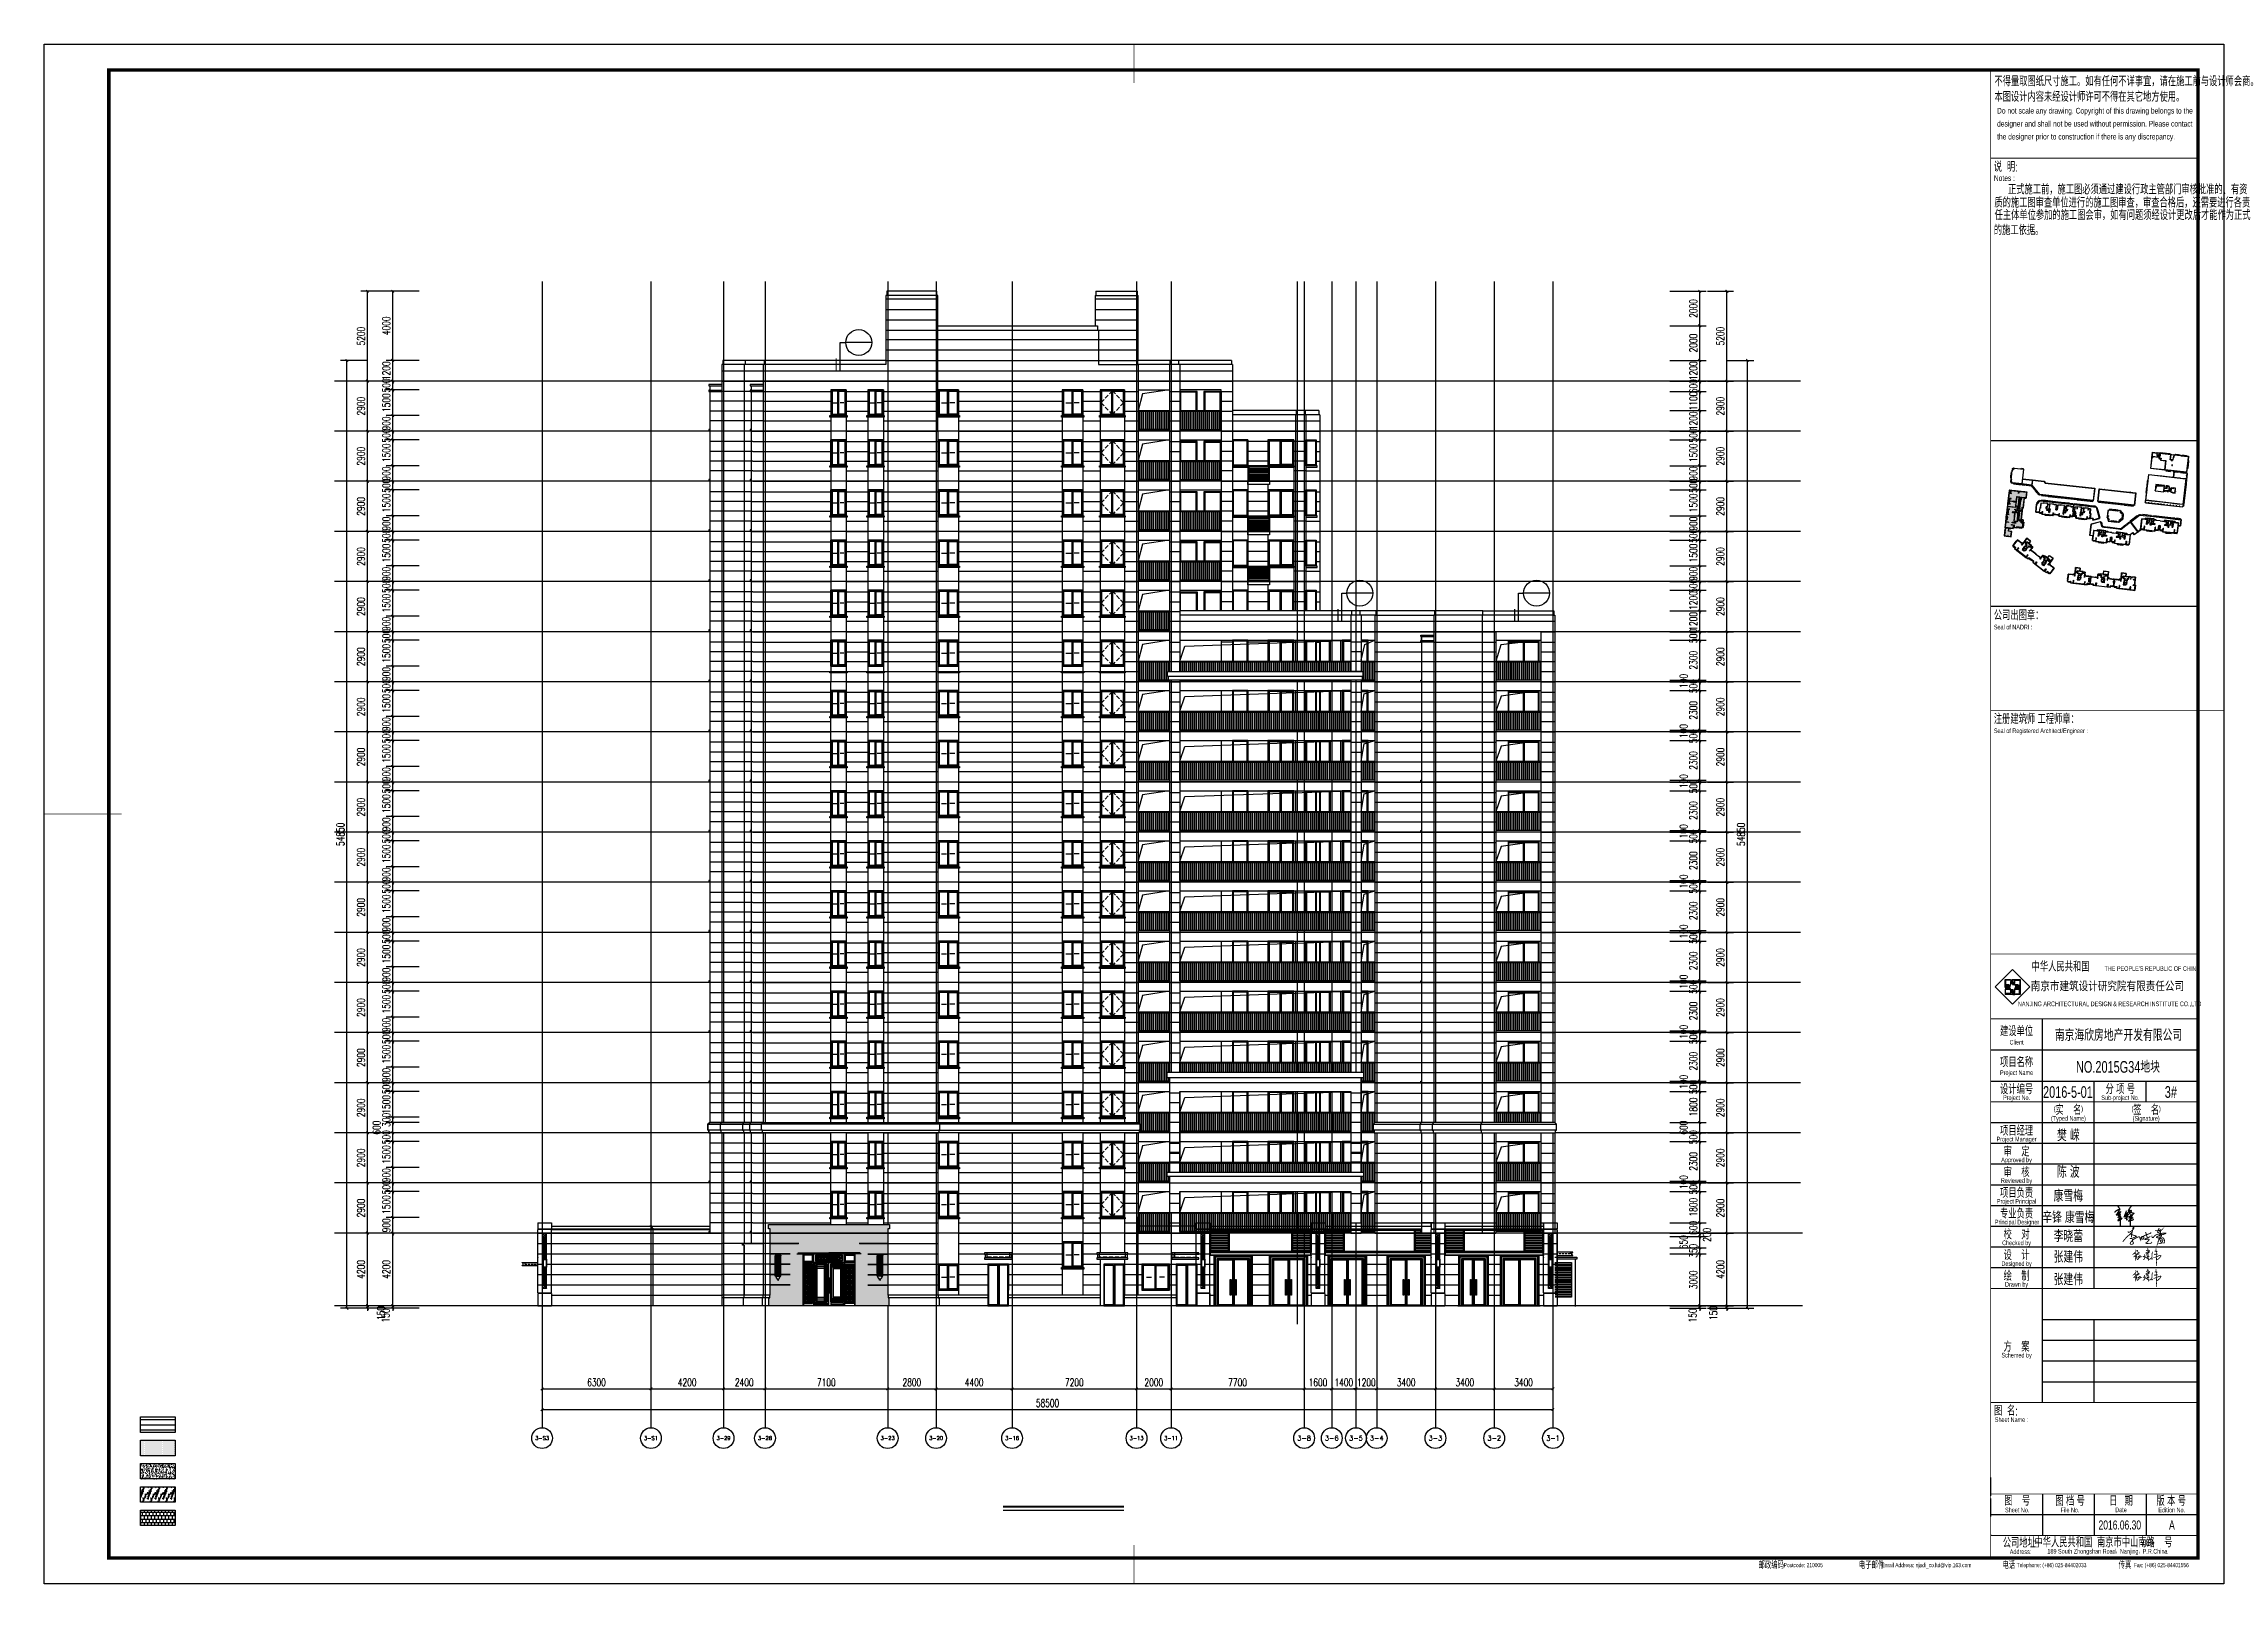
# Model space of a CAD drawing. Extents: x -59851 to 653804, y -249523 to 437614.
# Drawn here: x 275301 to 401504, y 348462 to 437614 of the extents above; entities that cross this region are included whole.
import ezdxf
from ezdxf.enums import TextEntityAlignment as Align

# ---------------------------------------------------------------- set-up
doc = ezdxf.new("R2010")
doc.units = 0
doc.header["$LTSCALE"] = 1000
doc.header["$MEASUREMENT"] = 0
doc.linetypes.add('2015G34小桃园地块总图20160503$0$DASH', pattern=[0.35, 0.25, -0.1])
doc.linetypes.add('DASH', pattern=[0.35, 0.25, -0.1])
for name, color, linetype in [('1#内审修改版_1_1_2236$0$LABEL_PM', 7, 'Continuous'), ('2015G34小桃园地块总图20160503$0$16.04.01 1#2#更新屋顶平面_t3$0$ROOF', 4, 'Continuous'), ('2015G34小桃园地块总图20160503$0$A-Stair', 142, 'Continuous'), ('2015G34小桃园地块总图20160503$0$A-烟气道', 105, 'Continuous'), ('2015G34小桃园地块总图20160503$0$WINDOW', 4, 'Continuous'), ('_TCH_BOUNDARY', 7, 'Continuous'), ('A-材质分割线（横向）', 252, 'Continuous'), ('A-材质分割线（竖向）', 8, 'Continuous'), ('A-注释', 8, 'Continuous'), ('A-洞口', 105, 'Continuous'), ('A-看线', 105, 'Continuous'), ('A-第三道尺寸线', 105, 'Continuous'), ('A-雨棚', 153, 'Continuous'), ('AD-NAME-ROOM', 9, 'Continuous'), ('AE-WALL', 255, 'Continuous'), ('AXIS', 3, 'Continuous'), ('AXIS_TEXT', 7, 'Continuous'), ('DIM_IDEN', 3, 'Continuous'), ('DIM_SYMB', 3, 'Continuous'), ('DOTE', 16, 'Continuous'), ('ELE-0', 142, 'Continuous'), ('ELE-1', 41, 'Continuous'), ('ELE-2', 31, 'Continuous'), ('ELE-3', 35, 'Continuous'), ('ELE-6', 8, 'Continuous'), ('LABEL_FIXBOX_PM', 7, 'Continuous'), ('LABEL_FIXTXT_PM', 3, 'Continuous'), ('LABEL_PM', 7, 'Continuous'), ('LABEL_TXT_PM', 1, 'Continuous'), ('P-固定家具（悬空）', 142, 'Continuous'), ('PUB_DIM', 3, 'Continuous'), ('PUB_HATCH', 8, 'Continuous'), ('WINDOW', 4, 'Continuous'), ('成品线脚', 151, 'Continuous'), ('栏杆', 142, 'Continuous'), ('电子签名', 7, 'Continuous')]:
    doc.layers.add(name, color=color, linetype=linetype)
doc.styles.add('2015G34小桃园地块总图20160503$0$16.04.01 1#2#更新屋顶平面_t3$0$HB-NORM-35M', font='', dxfattribs={"width": 0.8})
doc.styles.add('2015G34小桃园地块总图20160503$0$Standard', font='gbenor.shx', dxfattribs={"bigfont": 'gbcbig.shx'})
doc.styles.add('_TCH_AXIS', font='COMPLEX', dxfattribs={"bigfont": 'GBCBIG'})
doc.styles.add('_TCH_DIM_T3', font='SIMPLEX.shx', dxfattribs={"width": 0.705882, "bigfont": 'GBCBIG.shx'})
doc.styles.add('COMPLEX', font='COMPLEX')
doc.styles.add('LABEL_FIXBOX_PM', font='simhei.ttf', dxfattribs={"width": 0.8})
doc.styles.add('LABEL_FIXTXT_PM', font='pm_njadri_r.shx', dxfattribs={"width": 0.7, "bigfont": 'pm_njadri_hztxt.shx'})
doc.styles.add('LABEL_TXT_PM', font='pm_njadri_romans1.shx', dxfattribs={"width": 0.7, "bigfont": 'pm_njadri_hztxt.shx'})
doc.styles.get('2015G34小桃园地块总图20160503$0$16.04.01 1#2#更新屋顶平面_t3$0$HB-NORM-35M').set_extended_font_data('SimSun')
doc.dimstyles.new('_TCH_ARCH&&150', dxfattribs={"dimtxt": 446.25, "dimasz": 150, "dimexe": 375, "dimexo": 450, "dimgap": 150, "dimtad": 1, "dimdec": 0, "dimzin": 0, "dimdsep": 46, "dimtxsty": '_TCH_DIM_T3', "dimblk": 'ARCHTICK', "dimcen": 0.09, "dimclrt": 7, "dimazin": 2, "dimtfac": 1, "dimtdec": 0, "dimtix": 1, "dimtmove": 2, "dimatfit": 3, "dimfxl": 0, "dimtolj": 1, "dimtzin": 0, "dimarcsym": 0})
pattern_1 = [(0, (-730.89111, -636.81473), (0.078125, 0.15625), [0, -0.15625])]

msp = doc.modelspace()

# ---------------------------------------------------------------- blocks, each defined once
blk = doc.blocks.new('zhuzidangchuang')
for points in [[(147849, 366697), (147349, 366697), (147349, 365197), (147849, 365197)], [(147849, 366647), (147399, 366647), (147399, 365247), (147849, 365247)], [(147849, 366627), (147419, 366627), (147419, 365267), (147849, 365267)], [(148849, 365497), (148849, 366697), (148449, 366697)], [(148799, 366647), (148449, 366647)], [(148799, 365497), (148799, 366647), (148449, 366647)], [(148449, 366627), (148779, 366627), (148779, 365497)]]:
    blk.add_lwpolyline(points)
at = {"layer": 'ELE-6'}
blk.add_line((147849, 365197), (147349, 365197), dxfattribs=at)
blk = doc.blocks.new('1515c')
for p, q in [((139175, 366647), (139175, 365247)), ((139225, 366647), (139225, 365247))]:
    blk.add_line(p, q)
for points in [[(138450, 365197), (139950, 365197), (139950, 366697), (138450, 366697)], [(138500, 365247), (139900, 365247), (139900, 366647), (138500, 366647)], [(138520, 365267), (139155, 365267), (139155, 366627), (138520, 366627)], [(139880, 365267), (139245, 365267), (139245, 366627), (139880, 366627)]]:
    blk.add_lwpolyline(points, close=True)
blk.add_lwpolyline([(139900, 366647), (139225, 366647)])
blk = doc.blocks.new('11001800')
at = {"layer": '栏杆'}
for p, q in [((105855, 351612), (107655, 351612)), ((105855, 351562), (107655, 351562)), ((105905, 350512), (105905, 351562)), ((105925, 350512), (105925, 351562)), ((106025, 350512), (106025, 351562)), ((106045, 350512), (106045, 351562)), ((106145, 350512), (106145, 351562)), ((106165, 350512), (106165, 351562)), ((106265, 350512), (106265, 351562)), ((106285, 350512), (106285, 351562)), ((106385, 350512), (106385, 351562)), ((106405, 350512), (106405, 351562)), ((106505, 350512), (106505, 351562)), ((106525, 350512), (106525, 351562)), ((106625, 350512), (106625, 351562)), ((106645, 350512), (106645, 351562)), ((106745, 350512), (106745, 351562)), ((106765, 350512), (106765, 351562)), ((106865, 350512), (106865, 351562)), ((106885, 350512), (106885, 351562)), ((106985, 350512), (106985, 351562)), ((107005, 350512), (107005, 351562)), ((107105, 350512), (107105, 351562)), ((107125, 350512), (107125, 351562)), ((107225, 350512), (107225, 351562)), ((107245, 350512), (107245, 351562)), ((107345, 350512), (107345, 351562)), ((107365, 350512), (107365, 351562)), ((107391, 351562), (107413, 351562)), ((107413, 351562), (107644, 351562)), ((107465, 350512), (107465, 351562)), ((107485, 350512), (107485, 351562)), ((107585, 350512), (107585, 351562)), ((107605, 350512), (107605, 351562))]:
    blk.add_line(p, q, dxfattribs=at)
blk = doc.blocks.new('8001800')
at = {"layer": '栏杆'}
for p, q in [((116139, 391988), (116939, 391988)), ((116139, 391938), (116939, 391938)), ((116169, 390888), (116169, 391938)), ((116189, 390888), (116189, 391938)), ((116289, 390888), (116289, 391938)), ((116309, 390888), (116309, 391938)), ((116409, 390888), (116409, 391938)), ((116429, 390888), (116429, 391938)), ((116529, 390888), (116529, 391938)), ((116549, 390888), (116549, 391938)), ((116649, 390888), (116649, 391938)), ((116669, 390888), (116669, 391938)), ((116769, 390888), (116769, 391938)), ((116789, 390888), (116789, 391938)), ((116889, 390888), (116889, 391938)), ((116909, 390888), (116909, 391938))]:
    blk.add_line(p, q, dxfattribs=at)
blk = doc.blocks.new('26001100')
at = {"layer": '栏杆'}
for p, q in [((118828, 391988), (121428, 391988)), ((118828, 391938), (121428, 391938)), ((118858, 390888), (118858, 391938)), ((118878, 390888), (118878, 391938)), ((118978, 390888), (118978, 391938)), ((118998, 390888), (118998, 391938)), ((119098, 390888), (119098, 391938)), ((119118, 390888), (119118, 391938)), ((119218, 390888), (119218, 391938)), ((119238, 390888), (119238, 391938)), ((119338, 390888), (119338, 391938)), ((119358, 390888), (119358, 391938)), ((119458, 390888), (119458, 391938)), ((119478, 390888), (119478, 391938)), ((119578, 390888), (119578, 391938)), ((119598, 390888), (119598, 391938)), ((119698, 390888), (119698, 391938)), ((119718, 390888), (119718, 391938)), ((119818, 390888), (119818, 391938)), ((119838, 390888), (119838, 391938)), ((119938, 390888), (119938, 391938)), ((119958, 390888), (119958, 391938)), ((120058, 390888), (120058, 391938)), ((120078, 390888), (120078, 391938)), ((120178, 390888), (120178, 391938)), ((120198, 390888), (120198, 391938)), ((120298, 390888), (120298, 391938)), ((120318, 390888), (120318, 391938)), ((120364, 391938), (120386, 391938)), ((120386, 391938), (121428, 391938)), ((120418, 390888), (120418, 391938)), ((120438, 390888), (120438, 391938)), ((120538, 390888), (120538, 391938)), ((120558, 390888), (120558, 391938)), ((120658, 390888), (120658, 391938)), ((120678, 390888), (120678, 391938)), ((120778, 390888), (120778, 391938)), ((120798, 390888), (120798, 391938)), ((120898, 390888), (120898, 391938)), ((120918, 390888), (120918, 391938)), ((121018, 390888), (121018, 391938)), ((121038, 390888), (121038, 391938)), ((121138, 390888), (121138, 391938)), ((121158, 390888), (121158, 391938)), ((121258, 390888), (121258, 391938)), ((121278, 390888), (121278, 391938)), ((121378, 390888), (121378, 391938)), ((121398, 390888), (121398, 391938))]:
    blk.add_line(p, q, dxfattribs=at)
blk = doc.blocks.new('lanbigh')
blk.add_wipeout([(-221947, 333321), (-212047, 333321), (-212047, 332221), (-221947, 332221)])
at = {"layer": '_TCH_BOUNDARY'}
blk.add_lwpolyline([(-221947, 333321), (-212047, 333321), (-212047, 332221), (-221947, 332221)], close=True, dxfattribs=at)
at = {"layer": '栏杆'}
blk.add_lwpolyline([(-221947, 333321), (-212047, 333321), (-212047, 332221), (-221947, 332221)], close=True, dxfattribs=at)
blk = doc.blocks.new('99001100')
at = {"layer": '栏杆'}
for p, q in [((105481, 391988), (115381, 391988)), ((105481, 391938), (115381, 391938)), ((105501, 390888), (105501, 391938)), ((105521, 390888), (105521, 391938)), ((105621, 390888), (105621, 391938)), ((105641, 390888), (105641, 391938)), ((105741, 390888), (105741, 391938)), ((105761, 390888), (105761, 391938)), ((105861, 390888), (105861, 391938)), ((105881, 390888), (105881, 391938)), ((105981, 390888), (105981, 391938)), ((106001, 390888), (106001, 391938)), ((106101, 390888), (106101, 391938)), ((106121, 390888), (106121, 391938)), ((106221, 390888), (106221, 391938)), ((106241, 390888), (106241, 391938)), ((106341, 390888), (106341, 391938)), ((106361, 390888), (106361, 391938)), ((106461, 390888), (106461, 391938)), ((106481, 390888), (106481, 391938)), ((106581, 390888), (106581, 391938)), ((106601, 390888), (106601, 391938)), ((106701, 390888), (106701, 391938)), ((106721, 390888), (106721, 391938)), ((106821, 390888), (106821, 391938)), ((106841, 390888), (106841, 391938)), ((106941, 390888), (106941, 391938)), ((106961, 390888), (106961, 391938)), ((107018, 391938), (107039, 391938)), ((107039, 391938), (115381, 391938)), ((107061, 390888), (107061, 391938)), ((107081, 390888), (107081, 391938)), ((107181, 390888), (107181, 391938)), ((107201, 390888), (107201, 391938)), ((107301, 390888), (107301, 391938)), ((107321, 390888), (107321, 391938)), ((107421, 390888), (107421, 391938)), ((107441, 390888), (107441, 391938)), ((107541, 390888), (107541, 391938)), ((107561, 390888), (107561, 391938)), ((107661, 390888), (107661, 391938)), ((107681, 390888), (107681, 391938)), ((107781, 390888), (107781, 391938)), ((107801, 390888), (107801, 391938)), ((107901, 390888), (107901, 391938)), ((107921, 390888), (107921, 391938)), ((108021, 390888), (108021, 391938)), ((108041, 390888), (108041, 391938)), ((108141, 390888), (108141, 391938)), ((108161, 390888), (108161, 391938)), ((108261, 390888), (108261, 391938)), ((108281, 390888), (108281, 391938)), ((108381, 390888), (108381, 391938)), ((108401, 390888), (108401, 391938)), ((108501, 390888), (108501, 391938)), ((108521, 390888), (108521, 391938)), ((108621, 390888), (108621, 391938)), ((108641, 390888), (108641, 391938)), ((108741, 390888), (108741, 391938)), ((108761, 390888), (108761, 391938)), ((108861, 390888), (108861, 391938)), ((108881, 390888), (108881, 391938)), ((108981, 390888), (108981, 391938)), ((109001, 390888), (109001, 391938)), ((109101, 390888), (109101, 391938)), ((109121, 390888), (109121, 391938)), ((109221, 390888), (109221, 391938)), ((109241, 390888), (109241, 391938)), ((109341, 390888), (109341, 391938)), ((109361, 390888), (109361, 391938)), ((109461, 390888), (109461, 391938)), ((109481, 390888), (109481, 391938)), ((109581, 390888), (109581, 391938)), ((109601, 390888), (109601, 391938)), ((109701, 390888), (109701, 391938)), ((109721, 390888), (109721, 391938)), ((109821, 390888), (109821, 391938)), ((109841, 390888), (109841, 391938)), ((109941, 390888), (109941, 391938)), ((109961, 390888), (109961, 391938)), ((110061, 390888), (110061, 391938)), ((110081, 390888), (110081, 391938)), ((110181, 390888), (110181, 391938)), ((110201, 390888), (110201, 391938)), ((110301, 390888), (110301, 391938)), ((110321, 390888), (110321, 391938)), ((110421, 390888), (110421, 391938)), ((110441, 390888), (110441, 391938)), ((110541, 390888), (110541, 391938)), ((110561, 390888), (110561, 391938)), ((110661, 390888), (110661, 391938)), ((110681, 390888), (110681, 391938)), ((110781, 390888), (110781, 391938)), ((110801, 390888), (110801, 391938)), ((110901, 390888), (110901, 391938)), ((110921, 390888), (110921, 391938)), ((111021, 390888), (111021, 391938)), ((111041, 390888), (111041, 391938)), ((111141, 390888), (111141, 391938)), ((111161, 390888), (111161, 391938)), ((111261, 390888), (111261, 391938)), ((111281, 390888), (111281, 391938)), ((111381, 390888), (111381, 391938)), ((111401, 390888), (111401, 391938)), ((111501, 390888), (111501, 391938)), ((111521, 390888), (111521, 391938)), ((111621, 390888), (111621, 391938)), ((111641, 390888), (111641, 391938)), ((111741, 390888), (111741, 391938)), ((111761, 390888), (111761, 391938)), ((111861, 390888), (111861, 391938)), ((111881, 390888), (111881, 391938)), ((111981, 390888), (111981, 391938)), ((112001, 390888), (112001, 391938)), ((112101, 390888), (112101, 391938)), ((112121, 390888), (112121, 391938)), ((112221, 390888), (112221, 391938)), ((112241, 390888), (112241, 391938)), ((112341, 390888), (112341, 391938)), ((112361, 390888), (112361, 391938)), ((112461, 390888), (112461, 391938)), ((112481, 390888), (112481, 391938)), ((112581, 390888), (112581, 391938)), ((112601, 390888), (112601, 391938)), ((112701, 390888), (112701, 391938)), ((112721, 390888), (112721, 391938)), ((112821, 390888), (112821, 391938)), ((112841, 390888), (112841, 391938)), ((112941, 390888), (112941, 391938)), ((112961, 390888), (112961, 391938)), ((113061, 390888), (113061, 391938)), ((113081, 390888), (113081, 391938)), ((113181, 390888), (113181, 391938)), ((113201, 390888), (113201, 391938)), ((113301, 390888), (113301, 391938)), ((113321, 390888), (113321, 391938)), ((113421, 390888), (113421, 391938)), ((113441, 390888), (113441, 391938)), ((113541, 390888), (113541, 391938)), ((113561, 390888), (113561, 391938)), ((113661, 390888), (113661, 391938)), ((113681, 390888), (113681, 391938)), ((113781, 390888), (113781, 391938)), ((113801, 390888), (113801, 391938)), ((113901, 390888), (113901, 391938)), ((113921, 390888), (113921, 391938)), ((114021, 390888), (114021, 391938)), ((114041, 390888), (114041, 391938)), ((114141, 390888), (114141, 391938)), ((114161, 390888), (114161, 391938)), ((114261, 390888), (114261, 391938)), ((114281, 390888), (114281, 391938)), ((114381, 390888), (114381, 391938)), ((114401, 390888), (114401, 391938)), ((114501, 390888), (114501, 391938)), ((114521, 390888), (114521, 391938)), ((114621, 390888), (114621, 391938)), ((114641, 390888), (114641, 391938)), ((114741, 390888), (114741, 391938)), ((114761, 390888), (114761, 391938)), ((114861, 390888), (114861, 391938)), ((114881, 390888), (114881, 391938)), ((114981, 390888), (114981, 391938)), ((115001, 390888), (115001, 391938)), ((115101, 390888), (115101, 391938)), ((115121, 390888), (115121, 391938)), ((115221, 390888), (115221, 391938)), ((115241, 390888), (115241, 391938)), ((115341, 390888), (115341, 391938)), ((115361, 390888), (115361, 391938))]:
    blk.add_line(p, q, dxfattribs=at)
blk = doc.blocks.new('jfdjksjkjkjkjkkj')
at = {"layer": 'A-注释'}
for points in [[(429217, 363047), (429067, 363047), (429067, 363067)], [(429399, 363047), (429549, 363047), (429549, 363067)]]:
    blk.add_hatch(color=256, dxfattribs=at).paths.add_polyline_path(points)
for points in [[(428988, 363047), (429217, 363047)], [(429628, 363047), (429399, 363047)]]:
    blk.add_lwpolyline(points, dxfattribs=at)
at = {"layer": 'ELE-0'}
blk.add_line((429308, 362347), (429308, 363747), dxfattribs=at)
for points in [[(428858, 362297), (429758, 362297), (429758, 363797), (428858, 363797)], [(428908, 362347), (429708, 362347), (429708, 363747), (428908, 363747)], [(429278, 363717), (428938, 363717), (428938, 362377), (429278, 362377)], [(429338, 363717), (429678, 363717), (429678, 362377), (429338, 362377)]]:
    blk.add_lwpolyline(points, close=True, dxfattribs=at)
blk = doc.blocks.new('1512tl0418')
at = {"layer": 'A-注释'}
for points in [[(103386, 378872), (103236, 378872), (103236, 378892)], [(103569, 378872), (103719, 378872), (103719, 378892)]]:
    blk.add_hatch(color=256, dxfattribs=at).paths.add_polyline_path(points)
for points in [[(103089, 378872), (103386, 378872)], [(103866, 378872), (103569, 378872)]]:
    blk.add_lwpolyline(points, dxfattribs=at)
at = {"layer": 'ELE-0'}
blk.add_line((103478, 378172), (103478, 379572), dxfattribs=at)
for points in [[(102878, 378122), (104078, 378122), (104078, 379622), (102878, 379622)], [(102928, 378172), (104028, 378172), (104028, 379572), (102928, 379572)], [(103448, 379542), (102958, 379542), (102958, 378202), (103448, 378202)], [(103508, 379542), (103998, 379542), (103998, 378202), (103508, 378202)]]:
    blk.add_lwpolyline(points, close=True, dxfattribs=at)
blk = doc.blocks.new('neipingkaichuang0606')
at = {"layer": 'A-注释', "linetype": 'DASH'}
blk.add_lwpolyline([(112978, 366647), (112328, 365947), (112978, 365247), (113628, 365947)], close=True, dxfattribs=at)
at = {"layer": 'ELE-0'}
blk.add_line((112978, 365247), (112978, 366647), dxfattribs=at)
for points in [[(112278, 365197), (113678, 365197), (113678, 366697), (112278, 366697)], [(112328, 365247), (113628, 365247), (113628, 366647), (112328, 366647)], [(112948, 366617), (112358, 366617), (112358, 365277), (112948, 365277)], [(113008, 366617), (113598, 366617), (113598, 365277), (113008, 365277)]]:
    blk.add_lwpolyline(points, close=True, dxfattribs=at)
blk = doc.blocks.new('2-12dongss')
at = {"layer": 'A-材质分割线（横向）'}
for points in [[(-246647, 337597), (-249147, 337597)], [(-246647, 337030), (-249147, 337030)], [(-246647, 337597), (-246047, 337597)], [(-246647, 337030), (-246047, 337030)], [(-246047, 337597), (-242147, 337597)], [(-246047, 337030), (-242147, 337030)], [(-241247, 337597), (-239997, 337597)], [(-241247, 337030), (-239997, 337030)], [(-239097, 337597), (-235947, 337597)], [(-239097, 337030), (-235947, 337030)], [(-234747, 337597), (-228747, 337597)], [(-234747, 337030), (-228747, 337030)], [(-227547, 337597), (-226547, 337597)], [(-227547, 337030), (-226547, 337030)], [(-225147, 337597), (-224347, 337597)], [(-225147, 337030), (-224347, 337030)], [(-222547, 337597), (-221947, 337597)], [(-212047, 337597), (-211447, 337597)], [(-210647, 337597), (-207947, 337597)], [(-210647, 337030), (-203647, 337030)], [(-207947, 337597), (-203647, 337597)], [(-201047, 337597), (-200247, 337597)], [(-201047, 337030), (-200247, 337030)], [(-246647, 336464), (-249147, 336464)], [(-246647, 335897), (-249147, 335897)], [(-246647, 336464), (-246047, 336464)], [(-246647, 335897), (-246047, 335897)], [(-246047, 336464), (-242147, 336464)], [(-246047, 335897), (-242147, 335897)], [(-241247, 336464), (-239997, 336464)], [(-241247, 335897), (-239997, 335897)], [(-239097, 336464), (-235947, 336464)], [(-239097, 335897), (-235947, 335897)], [(-234747, 336464), (-228747, 336464)], [(-234747, 335897), (-228747, 335897)], [(-227547, 336464), (-226547, 336464)], [(-227547, 335897), (-226547, 335897)], [(-225147, 336464), (-224347, 336464)], [(-225147, 335897), (-224347, 335897)], [(-210647, 336464), (-203647, 336464)], [(-210647, 335897), (-207947, 335897)], [(-207947, 335897), (-203647, 335897)], [(-201047, 336464), (-200247, 336464)], [(-201047, 335897), (-200247, 335897)], [(-246647, 335297), (-249147, 335297)], [(-246647, 335297), (-246047, 335297)], [(-246047, 335297), (-242147, 335297)], [(-241247, 335297), (-239997, 335297)], [(-239097, 335297), (-235947, 335297)], [(-234747, 335297), (-228747, 335297)], [(-227547, 335297), (-226547, 335297)], [(-225147, 335297), (-224347, 335297)], [(-210647, 335297), (-203647, 335297)], [(-201047, 335297), (-200247, 335297)]]:
    blk.add_lwpolyline(points, dxfattribs=at)
at = {"layer": 'A-材质分割线（竖向）'}
for points in [[(-242147, 338197), (-242147, 336197)], [(-241247, 338197), (-241247, 336197)], [(-239997, 338197), (-239997, 336197)], [(-239097, 338197), (-239097, 336197)], [(-234747, 338197), (-234747, 336197)], [(-228747, 338197), (-228747, 336197)], [(-227547, 338197), (-227547, 336197)], [(-226547, 338197), (-226547, 336197)], [(-225147, 338197), (-225147, 336197)], [(-242147, 336117), (-242147, 335297)], [(-241247, 336117), (-241247, 335297)], [(-239997, 336117), (-239997, 335297)], [(-239097, 336117), (-239097, 335297)], [(-234747, 336117), (-234747, 335297)], [(-228747, 336117), (-228747, 335297)], [(-227547, 336117), (-227547, 335297)], [(-226547, 336117), (-226547, 335297)], [(-225147, 336117), (-225147, 335297)]]:
    blk.add_lwpolyline(points, dxfattribs=at)
at = {"layer": 'A-洞口'}
for points in [[(-222547, 337697), (-224099, 337454), (-224347, 336547)], [(-221947, 336497), (-221645, 337351), (-212047, 337697)], [(-211447, 336497), (-211277, 337505), (-210647, 337697)], [(-201047, 337697), (-203353, 337372), (-203647, 336497)]]:
    blk.add_lwpolyline(points, dxfattribs=at)
at = {"layer": 'ELE-2'}
for points in [[(-247147, 338197), (-247147, 335297)], [(-246047, 338197), (-246047, 335297)], [(-235947, 338197), (-235947, 335297)], [(-224347, 338197), (-224347, 335297)], [(-207247, 338197), (-207247, 335297)], [(-204447, 338197), (-204447, 335297)], [(-203647, 338197), (-203647, 335297)], [(-201047, 338197), (-201047, 335297)], [(-200247, 338197), (-200247, 335297)]]:
    blk.add_lwpolyline(points, dxfattribs=at)
at = {"layer": 'ELE-3'}
for points in [[(-246747, 338197), (-246747, 335297)], [(-224347, 337697), (-222547, 337697)], [(-222547, 338197), (-222547, 335297)], [(-221947, 338197), (-221947, 335297)], [(-221947, 337697), (-212047, 337697)], [(-212047, 338197), (-212047, 335297)], [(-211447, 338197), (-211447, 335297)], [(-211447, 337697), (-210647, 337697)], [(-210647, 338197), (-210647, 335297)], [(-207947, 338197), (-207947, 335297)], [(-203647, 337697), (-201047, 337697)], [(-235947, 336197), (-234697, 336197), (-234697, 336117), (-235947, 336117)], [(-246747, 335397), (-246797, 335397), (-246797, 335317), (-246747, 335317)], [(-222547, 335397), (-224347, 335397)], [(-222547, 335317), (-224347, 335317)], [(-212047, 335397), (-221947, 335397)], [(-212047, 335317), (-221947, 335317)], [(-210647, 335397), (-211447, 335397)], [(-210647, 335317), (-211447, 335317)], [(-207947, 335317), (-207997, 335317), (-207997, 335397), (-207947, 335397)], [(-201047, 335397), (-203647, 335397)], [(-203647, 335317), (-201047, 335317)]]:
    blk.add_lwpolyline(points, dxfattribs=at)
for points in [[(-242197, 336197), (-241197, 336197), (-241197, 336117), (-242197, 336117)], [(-240047, 336197), (-239047, 336197), (-239047, 336117), (-240047, 336117)], [(-228797, 336197), (-227497, 336197), (-227497, 336117), (-228797, 336117)], [(-226597, 336197), (-225097, 336197), (-225097, 336117), (-226597, 336117)]]:
    blk.add_lwpolyline(points, close=True, dxfattribs=at)
at = {"layer": 'ELE-6'}
blk.add_line((-217997, 336197), (-218897, 336197), dxfattribs=at)
for points in [[(-249147, 338197), (-249147, 335297)], [(-248447, 338197), (-248447, 335297)], [(-219547, 337697), (-219547, 335397)], [(-218897, 337697), (-218897, 335397)], [(-217997, 337697), (-217997, 336197)], [(-215247, 337697), (-215247, 335397)], [(-214647, 337697), (-214647, 335397)], [(-214047, 337697), (-214047, 335397)], [(-213847, 337697), (-213847, 335397)], [(-213247, 337697), (-213247, 335397)], [(-212647, 337697), (-212647, 335397)], [(-201147, 336497), (-201147, 337647), (-202947, 337647), (-202947, 336497)], [(-202897, 336497), (-202897, 337597), (-201197, 337597), (-201197, 336497)], [(-202072, 337597), (-202072, 336497)], [(-202022, 337597), (-202022, 336497)], [(-218897, 335917), (-217947, 335917), (-217947, 335997), (-218897, 335997)], [(-212047, 335917), (-212597, 335917), (-212597, 335997), (-212047, 335997)], [(-249147, 335397), (-249197, 335397), (-249197, 335317), (-249147, 335317)]]:
    blk.add_lwpolyline(points, dxfattribs=at)
for points in [[(-217997, 337697), (-218897, 337697), (-218897, 336197), (-217997, 336197)], [(-218047, 337647), (-218847, 337647), (-218847, 336247), (-218047, 336247)], [(-214647, 337697), (-214047, 337697), (-214047, 336197), (-214647, 336197)], [(-214597, 337647), (-214097, 337647), (-214097, 336247), (-214597, 336247)], [(-213847, 337697), (-213247, 337697), (-213247, 336197), (-213847, 336197)], [(-213797, 337647), (-213297, 337647), (-213297, 336247), (-213797, 336247)], [(-216897, 335997), (-216897, 335917), (-215297, 335917), (-215297, 335997)], [(-214047, 335997), (-214647, 335997), (-214647, 335917), (-214047, 335917)], [(-213847, 335997), (-213247, 335997), (-213247, 335917), (-213847, 335917)]]:
    blk.add_lwpolyline(points, close=True, dxfattribs=at)
for name, p in [('1512tl0418', (-338824, -41925)), ('1512tl0418', (-331624, -41925)), ('neipingkaichuang0606', (-338824, -29000)), ('11001800', (-330201, -15115)), ('8001800', (-327586, -55491)), ('26001100', (-322475, -55491))]:
    blk.add_blockref(name, p)
at = {"layer": 'ELE-0'}
for p in [(-671005, -26100), (-668855, -26100)]:
    blk.add_blockref('jfdjksjkjkjkjkkj', p, dxfattribs=at)
at = {"layer": 'ELE-6'}
for name, p in [('1515c', (-355297, -29000)), ('zhuzidangchuang', (-359895, -29000))]:
    blk.add_blockref(name, p, dxfattribs=at)
blk.add_blockref('lanbigh', (0, 3176))
at = {"layer": 'A-材质分割线（横向）'}
for points in [[(-222547, 337030), (-221947, 337030)], [(-212047, 337030), (-211447, 337030)], [(-222547, 336464), (-221947, 336464)], [(-222547, 335897), (-221947, 335897)], [(-212047, 336464), (-211447, 336464)], [(-212047, 335897), (-211447, 335897)], [(-222547, 335297), (-221947, 335297)], [(-212047, 335297), (-211447, 335297)]]:
    blk.add_lwpolyline(points, dxfattribs=at)
blk.add_blockref('99001100', (-327428, -55491))
blk = doc.blocks.new('24001100')
for p, q in [((118828, 391988), (121228, 391988)), ((118828, 391938), (121228, 391938)), ((118878, 390888), (118878, 391938)), ((118898, 390888), (118898, 391938)), ((118998, 390888), (118998, 391938)), ((119018, 390888), (119018, 391938)), ((119118, 390888), (119118, 391938)), ((119138, 390888), (119138, 391938)), ((119238, 390888), (119238, 391938)), ((119258, 390888), (119258, 391938)), ((119358, 390888), (119358, 391938)), ((119378, 390888), (119378, 391938)), ((119478, 390888), (119478, 391938)), ((119498, 390888), (119498, 391938)), ((119598, 390888), (119598, 391938)), ((119618, 390888), (119618, 391938)), ((119718, 390888), (119718, 391938)), ((119738, 390888), (119738, 391938)), ((119838, 390888), (119838, 391938)), ((119858, 390888), (119858, 391938)), ((119958, 390888), (119958, 391938)), ((119978, 390888), (119978, 391938)), ((120078, 390888), (120078, 391938)), ((120098, 390888), (120098, 391938)), ((120198, 390888), (120198, 391938)), ((120218, 390888), (120218, 391938)), ((120318, 390888), (120318, 391938)), ((120338, 390888), (120338, 391938)), ((120364, 391938), (120386, 391938)), ((120386, 391938), (121228, 391938)), ((120438, 390888), (120438, 391938)), ((120458, 390888), (120458, 391938)), ((120558, 390888), (120558, 391938)), ((120578, 390888), (120578, 391938)), ((120678, 390888), (120678, 391938)), ((120698, 390888), (120698, 391938)), ((120798, 390888), (120798, 391938)), ((120818, 390888), (120818, 391938)), ((120918, 390888), (120918, 391938)), ((120938, 390888), (120938, 391938)), ((121038, 390888), (121038, 391938)), ((121058, 390888), (121058, 391938)), ((121158, 390888), (121158, 391938)), ((121178, 390888), (121178, 391938))]:
    blk.add_line(p, q)
blk = doc.blocks.new('shangbuss0406')
at = {"layer": 'ELE-6'}
h = blk.add_hatch(dxfattribs=at)
h.set_pattern_fill('ANSI32', color=256, scale=25, angle=135)
h.set_pattern_definition([(180, (21070.82, -2900), (-7e-15, -119.0625), []), (180, (21031.14, -2860.31), (-7e-15, -119.0625), [])])
h.paths.add_polyline_path([(141949, 355597), (141949, 356447), (143099, 356447), (143099, 355597)])
at = {"layer": 'A-材质分割线（横向）'}
for p, q in [((143049, 357897), (141898, 357897)), ((143049, 357330), (141898, 357330)), ((143049, 356764), (141898, 356764))]:
    blk.add_line(p, q, dxfattribs=at)
for points in [[(113149, 357897), (110749, 357897)], [(113149, 357330), (110749, 357330)], [(113149, 357897), (113849, 357897)], [(113149, 357330), (113849, 357330)], [(113849, 357897), (117749, 357897)], [(113849, 357330), (117749, 357330)], [(118649, 357897), (119899, 357897)], [(118649, 357330), (119899, 357330)], [(120799, 357897), (123949, 357897)], [(120799, 357330), (123949, 357330)], [(125149, 357897), (131149, 357897)], [(125149, 357330), (131149, 357330)], [(132349, 357897), (133349, 357897)], [(132349, 357330), (133349, 357330)], [(134749, 357897), (135549, 357897)], [(134749, 357330), (135549, 357330)], [(137349, 357897), (137949, 357897)], [(137349, 357330), (137949, 357330)], [(140999, 357897), (140349, 357897)], [(140999, 357330), (140349, 357330)], [(145249, 357897), (144549, 357897)], [(145249, 357330), (144549, 357330)], [(145849, 357897), (146049, 357897)], [(145849, 357330), (146049, 357330)], [(113149, 356764), (110749, 356764)], [(113149, 356197), (110749, 356197)], [(113149, 356764), (113849, 356764)], [(113149, 356197), (113849, 356197)], [(113849, 356764), (117749, 356764)], [(113849, 356197), (117749, 356197)], [(118649, 356764), (119899, 356764)], [(118649, 356197), (119899, 356197)], [(120799, 356764), (123949, 356764)], [(120799, 356197), (123949, 356197)], [(125149, 356764), (131149, 356764)], [(125149, 356197), (131149, 356197)], [(132349, 356764), (133349, 356764)], [(132349, 356197), (133349, 356197)], [(134749, 356764), (135549, 356764)], [(134749, 356197), (135549, 356197)], [(137349, 356764), (137949, 356764)], [(137349, 356197), (137949, 356197)], [(140999, 356764), (140349, 356764)], [(140999, 356197), (140349, 356197)], [(145249, 356764), (144549, 356764)], [(145249, 356197), (144549, 356197)], [(145249, 356197), (146049, 356197)], [(145849, 356764), (146049, 356764)], [(113149, 355597), (110749, 355597)], [(113149, 355597), (113849, 355597)], [(113849, 355597), (117749, 355597)], [(118649, 355597), (119899, 355597)], [(120799, 355597), (123949, 355597)], [(125149, 355597), (131149, 355597)], [(132349, 355597), (133349, 355597)], [(134749, 355597), (135549, 355597)], [(137349, 355597), (137949, 355597)], [(140349, 355597), (141899, 355597)], [(143149, 355597), (146049, 355597)]]:
    blk.add_lwpolyline(points, dxfattribs=at)
at = {"layer": 'A-材质分割线（竖向）'}
for points in [[(117749, 358497), (117749, 356497)], [(118649, 358497), (118649, 356497)], [(119899, 358497), (119899, 356497)], [(120799, 358497), (120799, 356497)], [(125149, 358497), (125149, 356497)], [(131149, 358497), (131149, 356497)], [(132349, 358497), (132349, 356497)], [(133349, 358497), (133349, 356497)], [(134749, 358497), (134749, 356497)], [(141899, 358497), (141899, 356197)], [(143049, 358307), (143049, 356497)], [(117749, 356417), (117749, 355597)], [(118649, 356417), (118649, 355597)], [(119899, 356417), (119899, 355597)], [(120799, 356417), (120799, 355597)], [(125149, 356417), (125149, 355597)], [(131149, 356417), (131149, 355597)], [(132349, 356417), (132349, 355597)], [(133349, 356417), (133349, 355597)], [(134749, 356417), (134749, 355597)], [(141899, 355597), (141899, 356497), (143149, 356497), (143149, 355597)], [(141899, 356117), (141899, 355597)], [(141949, 355597), (141949, 356447), (143099, 356447), (143099, 355597), (141949, 355597)], [(144549, 356417), (144549, 355597)]]:
    blk.add_lwpolyline(points, dxfattribs=at)
blk.add_lwpolyline([(141899, 358497), (143149, 358497), (143149, 358307), (141899, 358307)], close=True, dxfattribs=at)
at = {"layer": 'A-洞口'}
blk.add_lwpolyline([(137349, 357997), (135797, 357754), (135549, 356797)], dxfattribs=at)
at = {"layer": 'ELE-2'}
for points in [[(112749, 358497), (112749, 355597)], [(113849, 358497), (113849, 355597)], [(123949, 358497), (123949, 355597)], [(135549, 358497), (135549, 355597)]]:
    blk.add_lwpolyline(points, dxfattribs=at)
at = {"layer": 'ELE-3'}
for points in [[(113149, 358497), (113149, 355597)], [(137349, 358497), (137349, 355597)], [(137949, 358497), (137949, 355597)], [(135549, 357997), (137349, 357997)], [(123949, 356497), (125199, 356497), (125199, 356417), (123949, 356417)], [(113149, 355697), (113099, 355697), (113099, 355617), (113149, 355617)], [(137349, 355697), (135549, 355697)], [(137349, 355697), (135549, 355697)], [(137349, 355617), (135549, 355617)], [(137349, 355617), (135549, 355617)]]:
    blk.add_lwpolyline(points, dxfattribs=at)
for points in [[(117699, 356497), (118699, 356497), (118699, 356417), (117699, 356417)], [(119849, 356497), (120849, 356497), (120849, 356417), (119849, 356417)], [(131099, 356497), (132399, 356497), (132399, 356417), (131099, 356417)], [(133299, 356497), (134799, 356497), (134799, 356417), (133299, 356417)]]:
    blk.add_lwpolyline(points, close=True, dxfattribs=at)
at = {"layer": 'ELE-6'}
blk.add_line((141898, 356497), (140999, 356497), dxfattribs=at)
for points in [[(110749, 358497), (110749, 355597)], [(111449, 358497), (111449, 355597)], [(140349, 358497), (140349, 355597)], [(140999, 358497), (140999, 355597)], [(144549, 358497), (144549, 356497)], [(144649, 358497), (144649, 355597)], [(145249, 358497), (145249, 355597)], [(146049, 358497), (146049, 355597)], [(137949, 357997), (140349, 357997)], [(138949, 356797), (138949, 357897), (137949, 357897), (137949, 355597)], [(138899, 356797), (138899, 357847), (137999, 357847), (137999, 356797)], [(140349, 355597), (140349, 357897), (139349, 357897), (139349, 356797)], [(140299, 356797), (140299, 357847), (139399, 357847), (139399, 356797)], [(141898, 357997), (141898, 356497)], [(140999, 356417), (141899, 356417), (141899, 356497), (140999, 356497)], [(110749, 355697), (110699, 355697), (110699, 355617), (110749, 355617)], [(137949, 355697), (140349, 355697)], [(137949, 355617), (140349, 355617)]]:
    blk.add_lwpolyline(points, dxfattribs=at)
for points in [[(141898, 357997), (140999, 357997), (140999, 356497), (141898, 356497)], [(141848, 357947), (141049, 357947), (141049, 356547), (141848, 356547)], [(145249, 357997), (145849, 357997), (145849, 356497), (145249, 356497)], [(145299, 357947), (145799, 357947), (145799, 356547), (145299, 356547)], [(143149, 356497), (143149, 356417), (144599, 356417), (144599, 356497)], [(145899, 356497), (145249, 356497), (145249, 356417), (145899, 356417)]]:
    blk.add_lwpolyline(points, close=True, dxfattribs=at)
for name, p in [('1512tl0418', (21071, -21625)), ('1512tl0418', (28271, -21625)), ('neipingkaichuang0606', (21071, -8700)), ('11001800', (29694, 5185))]:
    blk.add_blockref(name, p)
at = {"layer": 'ELE-0'}
for p in [(-311110, -5800), (-308960, -5800)]:
    blk.add_blockref('jfdjksjkjkjkjkkj', p, dxfattribs=at)
at = {"layer": 'ELE-6'}
for name, p in [('1515c', (4599, -8700)), ('24001100', (19121, -35191))]:
    blk.add_blockref(name, p, dxfattribs=at)
blk = doc.blocks.new('14beilimian0406')
at = {"layer": 'A-材质分割线（横向）'}
for p, q in [((143049, 354997), (141898, 354997)), ((143049, 354430), (141898, 354430))]:
    blk.add_line(p, q, dxfattribs=at)
for points in [[(113249, 354997), (110749, 354997)], [(113249, 354997), (113849, 354997)], [(113849, 354997), (117749, 354997)], [(118649, 354997), (119899, 354997)], [(120799, 354997), (123949, 354997)], [(125149, 354997), (131149, 354997)], [(132349, 354997), (133349, 354997)], [(134749, 354997), (135549, 354997)], [(137349, 354997), (137949, 354997)], [(140999, 354997), (140349, 354997)], [(145249, 354997), (144549, 354997)], [(145849, 354997), (146049, 354997)], [(113249, 354430), (110749, 354430)], [(113249, 353864), (110749, 353864)], [(113249, 354430), (113849, 354430)], [(113249, 353864), (113849, 353864)], [(113849, 354430), (117749, 354430)], [(113849, 353864), (117749, 353864)], [(118649, 354430), (119899, 354430)], [(118649, 353864), (119899, 353864)], [(120799, 354430), (123949, 354430)], [(120799, 353864), (123949, 353864)], [(125149, 354430), (131149, 354430)], [(125149, 353864), (131149, 353864)], [(132349, 354430), (133349, 354430)], [(132349, 353864), (133349, 353864)], [(134749, 354430), (135549, 354430)], [(134749, 353864), (135549, 353864)], [(137349, 354430), (137949, 354430)], [(137349, 353864), (137949, 353864)], [(140999, 354430), (140349, 354430)], [(145249, 354430), (144549, 354430)], [(145849, 354430), (146049, 354430)], [(113249, 353297), (110749, 353297)], [(113249, 352697), (110749, 352697)], [(113249, 353297), (113849, 353297)], [(113249, 352697), (113849, 352697)], [(113849, 353297), (117749, 353297)], [(113849, 352697), (117749, 352697)], [(118649, 353297), (119899, 353297)], [(118649, 352697), (119899, 352697)], [(120799, 353297), (123949, 353297)], [(120799, 352697), (123949, 352697)], [(125149, 353297), (131149, 353297)], [(125149, 352697), (131149, 352697)], [(132349, 353297), (133349, 353297)], [(132349, 352697), (133349, 352697)], [(134749, 353297), (135549, 353297)], [(134749, 352697), (135549, 352697)], [(137349, 353297), (137949, 353297)], [(137349, 352697), (137949, 352697)]]:
    blk.add_lwpolyline(points, dxfattribs=at)
at = {"layer": 'A-材质分割线（竖向）'}
for points in [[(141899, 355597), (141899, 353897)], [(143049, 355407), (143049, 353897)], [(143049, 355097), (143049, 353897)], [(144549, 355597), (144549, 353897)], [(144549, 355097), (144549, 353897)]]:
    blk.add_lwpolyline(points, dxfattribs=at)
blk.add_lwpolyline([(141899, 355597), (143149, 355597), (143149, 355407), (141899, 355407)], close=True, dxfattribs=at)
at = {"layer": 'A-洞口'}
blk.add_lwpolyline([(137349, 355097), (135797, 354854), (135549, 353897)], dxfattribs=at)
at = {"layer": 'ELE-2'}
for points in [[(112749, 355597), (112749, 352697)], [(113849, 355597), (113849, 352697)], [(117749, 355597), (117749, 353597)], [(118649, 355597), (118649, 353597)], [(119899, 355597), (119899, 353597)], [(120799, 355597), (120799, 353597)], [(123949, 355597), (123949, 352697)], [(125149, 355597), (125149, 353597)], [(131149, 355597), (131149, 353597)], [(132349, 355597), (132349, 353597)], [(133349, 355597), (133349, 353597)], [(134749, 355597), (134749, 353597)], [(135549, 355597), (135549, 352697)], [(117749, 353517), (117749, 352697)], [(118649, 353517), (118649, 352697)], [(119899, 353517), (119899, 352697)], [(120799, 353517), (120799, 352697)], [(125149, 353517), (125149, 352697)], [(131149, 353517), (131149, 352697)], [(132349, 353517), (132349, 352697)], [(133349, 353517), (133349, 352697)], [(134749, 353517), (134749, 352697)]]:
    blk.add_lwpolyline(points, dxfattribs=at)
at = {"layer": 'ELE-3'}
for points in [[(113149, 355597), (113149, 352697)], [(135549, 355097), (137349, 355097)], [(137349, 355597), (137349, 352697)], [(137949, 355597), (137949, 352697)], [(123949, 353597), (125199, 353597), (125199, 353517), (123949, 353517)], [(113149, 352797), (113099, 352797), (113099, 352717), (113149, 352717)], [(137349, 352797), (135549, 352797)], [(137349, 352797), (135549, 352797)], [(137349, 352717), (135549, 352717)], [(137349, 352717), (135549, 352717)]]:
    blk.add_lwpolyline(points, dxfattribs=at)
for points in [[(117699, 353597), (118699, 353597), (118699, 353517), (117699, 353517)], [(119849, 353597), (120849, 353597), (120849, 353517), (119849, 353517)], [(131099, 353597), (132399, 353597), (132399, 353517), (131099, 353517)], [(133299, 353597), (134799, 353597), (134799, 353517), (133299, 353517)]]:
    blk.add_lwpolyline(points, close=True, dxfattribs=at)
at = {"layer": 'ELE-6'}
for p, q in [((143774, 355047), (143774, 353897)), ((143824, 355047), (143824, 353897))]:
    blk.add_line(p, q, dxfattribs=at)
for points in [[(110749, 355597), (110749, 352697)], [(111449, 355597), (111449, 352697)], [(137949, 355097), (140349, 355097)], [(137949, 354997), (138949, 354997), (138949, 353897)], [(137999, 353897), (137999, 354947), (138899, 354947), (138899, 353897)], [(140349, 354997), (139349, 354997), (139349, 353897)], [(140299, 353897), (140299, 354947), (139399, 354947), (139399, 353897)], [(140349, 355597), (140349, 353897)], [(140349, 354997), (140349, 353897)], [(140999, 355597), (140999, 353897)], [(140999, 355097), (140999, 353897)], [(141898, 353897), (141898, 355097), (140999, 355097), (140999, 353897)], [(141848, 353897), (141848, 355047), (141049, 355047), (141049, 353897)], [(141898, 355097), (141898, 353897)], [(144549, 353897), (144549, 355097), (143049, 355097), (143049, 353897)], [(144499, 353897), (144499, 355047), (143099, 355047), (143099, 353897)], [(143754, 353897), (143754, 355027), (143119, 355027), (143119, 353897)], [(144499, 355047), (143824, 355047)], [(143844, 353897), (143844, 355027), (144479, 355027), (144479, 353897)], [(144649, 355597), (144649, 353897)], [(145249, 355597), (145249, 353897)], [(145249, 355097), (145249, 353897)], [(145249, 353897), (145249, 355097), (145849, 355097), (145849, 353897)], [(145299, 353897), (145299, 355047), (145799, 355047), (145799, 353897)], [(146049, 355597), (146049, 353897)], [(110749, 352797), (110699, 352797), (110699, 352717), (110749, 352717)]]:
    blk.add_lwpolyline(points, dxfattribs=at)
for name, p in [('1512tl0418', (21071, -24525)), ('1512tl0418', (28271, -24525)), ('neipingkaichuang0606', (21071, -11600)), ('11001800', (29694, 2285))]:
    blk.add_blockref(name, p)
at = {"layer": 'ELE-0'}
for p in [(-311110, -8700), (-308960, -8700)]:
    blk.add_blockref('jfdjksjkjkjkjkkj', p, dxfattribs=at)
blk = doc.blocks.new('17fdonglimian0406')
at = {"layer": 'ELE-6'}
h = blk.add_hatch(dxfattribs=at)
h.set_pattern_fill('ANSI32', color=256, scale=25, angle=135)
h.set_pattern_definition([(180, (21070.82, 0), (-7e-15, -119.0625), []), (180, (21031.14, 39.69), (-7e-15, -119.0625), [])])
h.paths.add_polyline_path([(141949, 361397), (143099, 361397), (143099, 362247), (141949, 362247)])
at = {"layer": 'A-材质分割线（横向）'}
for p, q in [((143049, 363697), (141898, 363697)), ((143049, 363130), (141898, 363130)), ((143049, 362564), (141898, 362564))]:
    blk.add_line(p, q, dxfattribs=at)
for points in [[(113249, 363697), (110749, 363697)], [(113249, 363697), (113849, 363697)], [(113849, 363697), (117749, 363697)], [(118649, 363697), (119899, 363697)], [(120799, 363697), (123949, 363697)], [(125149, 363697), (131149, 363697)], [(132349, 363697), (133349, 363697)], [(134749, 363697), (135549, 363697)], [(137349, 363697), (137949, 363697)], [(140999, 363697), (140349, 363697)], [(145249, 363697), (144549, 363697)], [(145849, 363697), (146049, 363697)], [(113249, 363130), (110749, 363130)], [(113249, 362564), (110749, 362564)], [(113249, 363130), (113849, 363130)], [(113249, 362564), (113849, 362564)], [(113849, 363130), (117749, 363130)], [(113849, 362564), (117749, 362564)], [(118649, 363130), (119899, 363130)], [(118649, 362564), (119899, 362564)], [(120799, 363130), (123949, 363130)], [(120799, 362564), (123949, 362564)], [(125149, 363130), (131149, 363130)], [(125149, 362564), (131149, 362564)], [(132349, 363130), (133349, 363130)], [(132349, 362564), (133349, 362564)], [(134749, 363130), (135549, 363130)], [(134749, 362564), (135549, 362564)], [(137349, 363130), (137949, 363130)], [(137349, 362564), (137949, 362564)], [(140999, 363130), (140349, 363130)], [(140999, 362564), (140349, 362564)], [(145249, 363130), (144549, 363130)], [(145249, 362564), (144549, 362564)], [(145849, 363130), (146049, 363130)], [(145849, 362564), (146049, 362564)], [(113249, 361997), (110749, 361997)], [(113249, 361397), (110749, 361397)], [(113249, 361997), (113849, 361997)], [(113249, 361397), (113849, 361397)], [(113849, 361997), (117749, 361997)], [(113849, 361397), (117749, 361397)], [(118649, 361997), (119899, 361997)], [(118649, 361397), (119899, 361397)], [(120799, 361997), (123949, 361997)], [(120799, 361397), (123949, 361397)], [(125149, 361997), (131149, 361997)], [(125149, 361397), (131149, 361397)], [(132349, 361997), (133349, 361997)], [(132349, 361397), (133349, 361397)], [(134749, 361997), (135549, 361997)], [(134749, 361397), (135549, 361397)], [(137349, 361997), (137949, 361997)], [(137349, 361397), (137949, 361397)], [(140999, 361997), (140349, 361997)], [(140349, 361397), (141899, 361397)], [(143149, 361397), (146049, 361397)], [(145249, 361997), (144549, 361997)], [(145249, 361997), (146049, 361997)]]:
    blk.add_lwpolyline(points, dxfattribs=at)
at = {"layer": 'A-材质分割线（竖向）'}
for points in [[(117749, 364297), (117749, 362297)], [(118649, 364297), (118649, 362297)], [(119899, 364297), (119899, 362297)], [(120799, 364297), (120799, 362297)], [(125149, 364297), (125149, 362297)], [(131149, 364297), (131149, 362297)], [(132349, 364297), (132349, 362297)], [(133349, 364297), (133349, 362297)], [(134749, 364297), (134749, 362297)], [(141898, 363797), (141899, 361997)], [(143049, 363797), (143049, 362297)], [(117749, 362217), (117749, 361397)], [(118649, 362217), (118649, 361397)], [(119899, 362217), (119899, 361397)], [(120799, 362217), (120799, 361397)], [(125149, 362217), (125149, 361397)], [(131149, 362217), (131149, 361397)], [(132349, 362217), (132349, 361397)], [(133349, 362217), (133349, 361397)], [(134749, 362217), (134749, 361397)], [(144549, 362217), (144549, 361397)], [(141899, 361917), (141899, 361397)]]:
    blk.add_lwpolyline(points, dxfattribs=at)
at = {"layer": 'A-洞口'}
blk.add_lwpolyline([(137349, 363797), (135797, 363554), (135549, 362597)], dxfattribs=at)
at = {"layer": 'ELE-2'}
for points in [[(112749, 364297), (112749, 361397)], [(113849, 364297), (113849, 361397)], [(123949, 364297), (123949, 361397)], [(135549, 364297), (135549, 361397)]]:
    blk.add_lwpolyline(points, dxfattribs=at)
at = {"layer": 'ELE-3'}
for points in [[(113149, 364297), (113149, 361397)], [(135549, 363797), (137349, 363797)], [(137349, 364297), (137349, 361397)], [(137949, 364297), (137949, 361397)], [(123949, 362297), (125199, 362297), (125199, 362217), (123949, 362217)], [(113149, 361497), (113099, 361497), (113099, 361417), (113149, 361417)], [(137349, 361497), (135549, 361497)], [(137349, 361497), (135549, 361497)], [(137349, 361417), (135549, 361417)], [(137349, 361417), (135549, 361417)]]:
    blk.add_lwpolyline(points, dxfattribs=at)
for points in [[(117699, 362297), (118699, 362297), (118699, 362217), (117699, 362217)], [(119849, 362297), (120849, 362297), (120849, 362217), (119849, 362217)], [(131099, 362297), (132399, 362297), (132399, 362217), (131099, 362217)], [(133299, 362297), (134799, 362297), (134799, 362217), (133299, 362217)]]:
    blk.add_lwpolyline(points, close=True, dxfattribs=at)
at = {"layer": 'ELE-6'}
for p, q in [((145999, 365497), (140999, 365497)), ((146049, 365247), (140999, 365247)), ((144699, 365247), (144699, 365497)), ((141898, 362297), (140999, 362297))]:
    blk.add_line(p, q, dxfattribs=at)
for points in [[(144649, 365247), (144649, 361397)], [(145199, 365497), (145199, 365247)], [(145249, 365247), (145249, 361397)], [(145999, 365497), (145999, 365247)], [(146049, 365247), (146049, 361397)], [(110749, 364297), (110749, 361397)], [(111449, 364297), (111449, 361397)], [(137949, 363797), (140349, 363797)], [(138949, 362597), (138949, 363697), (137949, 363697), (137949, 361397)], [(138899, 362597), (138899, 363647), (137999, 363647), (137999, 362597)], [(140349, 361397), (140349, 363697), (139349, 363697), (139349, 362597)], [(140299, 362597), (140299, 363647), (139399, 363647), (139399, 362597)], [(140349, 364297), (140349, 361397)], [(140999, 364297), (140999, 361397)], [(141898, 363797), (141898, 362297)], [(144549, 363797), (144549, 362297)], [(140999, 362217), (141899, 362217), (141899, 362297), (140999, 362297)], [(110749, 361497), (110699, 361497), (110699, 361417), (110749, 361417)], [(137949, 361497), (140349, 361497)], [(137949, 361417), (140349, 361417)]]:
    blk.add_lwpolyline(points, dxfattribs=at)
for points in [[(141898, 363797), (140999, 363797), (140999, 362297), (141898, 362297)], [(141848, 363747), (141049, 363747), (141049, 362347), (141848, 362347)], [(145249, 363797), (145849, 363797), (145849, 362297), (145249, 362297)], [(145299, 363747), (145799, 363747), (145799, 362347), (145299, 362347)], [(143149, 362297), (141899, 362297), (141899, 361397), (143149, 361397)], [(141949, 361397), (143099, 361397), (143099, 362247), (141949, 362247)], [(143149, 362297), (143149, 362217), (144599, 362217), (144599, 362297)], [(145899, 362297), (145249, 362297), (145249, 362217), (145899, 362217)]]:
    blk.add_lwpolyline(points, close=True, dxfattribs=at)
for name, p in [('1512tl0418', (21071, -15825)), ('1512tl0418', (28271, -15825)), ('neipingkaichuang0606', (21071, -2900)), ('11001800', (29694, 10985))]:
    blk.add_blockref(name, p)
at = {"layer": 'ELE-0'}
for p in [(-311110, 0), (-308960, 0)]:
    blk.add_blockref('jfdjksjkjkjkjkkj', p, dxfattribs=at)
at = {"layer": 'ELE-6'}
for name, p in [('1515c', (4599, -2900)), ('24001100', (19121, -29391))]:
    blk.add_blockref(name, p, dxfattribs=at)
blk = doc.blocks.new('PMSheet_A1_20150113_5-3892016032414355901')
at = {"layer": 'LABEL_FIXBOX_PM'}
h = blk.add_hatch(color=256, dxfattribs=at)
h.paths.add_polyline_path([(762.26, 232.85), (762.26, 231.16), (762.39, 231.16), (762.39, 233.19), (759.25, 233.19), (759.34, 233.06), (760.21, 233.06), (760.21, 231.79), (760.35, 231.58), (760.35, 232.85)])
h.paths.add_polyline_path([(756.57, 233.19), (756.57, 230.05), (756.7, 230.14), (756.7, 231.01), (757.97, 231.01), (758.18, 231.16), (756.91, 231.16), (756.91, 233.06), (758.61, 233.06), (758.61, 233.19)])
h.paths.add_polyline_path([(758.61, 231.16), (758.84, 231.16), (758.84, 232.1), (758.61, 232.45)])
h.paths.add_polyline_path([(760.35, 231.16), (760.35, 230.92), (761.3, 230.92), (761.65, 231.16)])
h.paths.add_polyline_path([(760.99, 229.55), (760.77, 229.41), (762.05, 229.41), (762.05, 227.5), (760.35, 227.5), (760.35, 227.37), (762.39, 227.37), (762.39, 230.51), (762.26, 230.42), (762.26, 229.55)])
h.paths.add_polyline_path([(760.12, 228.46), (760.35, 228.11), (760.35, 229.41), (760.12, 229.41)])
h.paths.add_polyline_path([(756.7, 227.71), (756.7, 229.41), (756.57, 229.41), (756.57, 227.37), (759.71, 227.37), (759.62, 227.5), (758.75, 227.5), (758.75, 228.78), (758.61, 228.99), (758.61, 227.71)])
h.paths.add_polyline_path([(758.61, 229.41), (758.61, 229.65), (757.66, 229.65), (757.31, 229.41)])
h = blk.add_hatch(dxfattribs=at)
h.set_pattern_fill('DOTS', color=256, scale=2.5, style=0)
h.set_pattern_definition(pattern_1)
h.paths.add_polyline_path([(758.61, 230.29), (758.61, 231.16), (758.18, 231.16), (756.57, 230.05), (756.57, 229.41), (757.31, 229.41)])
h = blk.add_hatch(dxfattribs=at)
h.set_pattern_fill('DOTS', color=256, scale=2.5, style=0)
h.set_pattern_definition(pattern_1)
h.paths.add_polyline_path([(759.25, 233.19), (758.61, 233.19), (758.61, 232.45), (759.49, 231.16), (760.35, 231.16), (760.35, 231.58)])
h = blk.add_hatch(dxfattribs=at)
h.set_pattern_fill('DOTS', color=256, scale=2.5, style=0)
h.set_pattern_definition(pattern_1)
h.paths.add_polyline_path([(759.47, 229.41), (758.61, 229.41), (758.61, 228.99), (759.71, 227.37), (760.35, 227.37), (760.35, 228.11)])
h = blk.add_hatch(dxfattribs=at)
h.set_pattern_fill('DOTS', color=256, scale=2.5, style=0)
h.set_pattern_definition(pattern_1)
h.paths.add_polyline_path([(760.35, 230.27), (760.35, 229.41), (760.77, 229.41), (762.39, 230.51), (762.39, 231.16), (761.65, 231.16)])
for p, q in [((756.57, 233.19), (758.61, 233.19)), ((756.57, 230.05), (756.57, 233.19)), ((756.57, 230.05), (756.7, 230.14)), ((756.57, 229.41), (756.57, 227.37)), ((756.57, 229.41), (756.7, 229.41)), ((759.71, 227.37), (756.57, 227.37)), ((756.7, 231.01), (757.97, 231.01)), ((756.7, 230.14), (756.7, 231.01)), ((756.7, 227.71), (756.7, 229.41)), ((758.61, 227.71), (756.7, 227.71)), ((756.91, 233.06), (758.61, 233.06)), ((756.91, 231.16), (756.91, 233.06)), ((758.18, 231.16), (756.91, 231.16)), ((757.31, 229.41), (757.66, 229.65)), ((757.31, 229.41), (758.61, 229.41)), ((758.61, 229.65), (757.66, 229.65)), ((757.97, 231.01), (758.18, 231.16)), ((758.61, 233.19), (758.61, 233.06)), ((758.61, 232.45), (758.61, 231.16)), ((758.61, 232.45), (758.84, 232.1)), ((758.61, 231.16), (758.84, 231.16)), ((758.61, 229.41), (758.61, 229.65)), ((758.75, 228.78), (758.61, 228.99)), ((758.61, 228.99), (758.61, 227.71)), ((758.75, 227.5), (758.75, 228.78)), ((759.62, 227.5), (758.75, 227.5)), ((758.84, 231.16), (758.84, 232.1)), ((759.25, 233.19), (762.39, 233.19)), ((759.25, 233.19), (759.34, 233.06)), ((759.34, 233.06), (760.21, 233.06)), ((759.71, 227.37), (759.62, 227.5)), ((760.35, 229.41), (760.12, 229.41)), ((760.12, 229.41), (760.12, 228.46)), ((760.35, 228.11), (760.12, 228.46)), ((760.21, 233.06), (760.21, 231.79)), ((760.21, 231.79), (760.35, 231.58)), ((760.35, 232.85), (762.26, 232.85)), ((760.35, 231.58), (760.35, 232.85)), ((761.65, 231.16), (760.35, 231.16)), ((760.35, 231.16), (760.35, 230.92)), ((760.35, 230.92), (761.3, 230.92)), ((760.35, 228.11), (760.35, 229.41)), ((762.05, 227.5), (760.35, 227.5)), ((760.35, 227.37), (760.35, 227.5)), ((762.39, 227.37), (760.35, 227.37)), ((760.99, 229.55), (760.77, 229.41)), ((760.77, 229.41), (762.05, 229.41)), ((762.26, 229.55), (760.99, 229.55)), ((761.65, 231.16), (761.3, 230.92)), ((762.05, 229.41), (762.05, 227.5)), ((762.26, 232.85), (762.26, 231.16)), ((762.39, 231.16), (762.26, 231.16)), ((762.39, 230.51), (762.26, 230.42)), ((762.26, 230.42), (762.26, 229.55)), ((762.39, 233.19), (762.39, 227.37)), ((771, 186), (771, 218)), ((751, 206), (831, 206)), ((751, 194), (831, 194)), ((791, 186), (791, 194)), ((811, 186), (811, 194)), ((771, 70), (771, 186)), ((791, 114), (791, 186)), ((751, 178), (831, 178)), ((751, 170), (831, 170)), ((751, 162), (831, 162)), ((751, 154), (831, 154)), ((751, 146), (831, 146)), ((751, 138), (831, 138)), ((751, 130), (831, 130)), ((751, 122), (831, 122)), ((791, 70), (791, 102)), ((771, 94), (831, 94)), ((771, 86), (831, 86)), ((771, 78), (831, 78)), ((751, 41), (751, 34)), ((771, 34.7), (771, 18.7)), ((791, 34.7), (791, 18.7)), ((811, 34.7), (811, 18.7)), ((830.99, 26.64), (750.88, 26.64)), ((751, 33), (751, 26)), ((751.35, 18.64), (750.88, 18.64))]:
    blk.add_line(p, q, dxfattribs=at)
for points in [[(0, 594), (841, 594), (841, 0), (0, 0)], [(759.48, 223.59), (766.17, 230.28), (759.48, 236.97), (752.79, 230.28)]]:
    blk.add_lwpolyline(points, close=True, dxfattribs=at)
at = {"layer": 'LABEL_FIXBOX_PM', "const_width": 0.35}
for points in [[(420.5, 594), (420.5, 579)], [(751, 10), (751, 584)], [(751, 550), (831, 550)], [(751, 377), (831, 377)], [(751, 337), (831, 337)], [(841, 337), (831, 337)], [(0, 297), (30, 297)], [(751, 243), (831, 243)], [(751, 218), (831, 218)], [(751, 186), (831, 186)], [(751, 114), (831, 114)], [(751, 70), (831, 70)], [(751, 34.7), (831, 34.7)], [(751, 18.7), (831, 18.7)], [(420.5, 15), (420.5, 0)]]:
    blk.add_lwpolyline(points, dxfattribs=at)
at = {"layer": 'LABEL_FIXBOX_PM', "const_width": 1.4}
blk.add_lwpolyline([(831, 584), (25, 584), (25, 10), (831, 10)], close=True, dxfattribs=at)
at = {"layer": 'LABEL_FIXBOX_PM'}
blk.add_lwpolyline([(771, 102), (831, 102)], dxfattribs=at)
at = {"layer": 'LABEL_FIXBOX_PM', "style": 'LABEL_FIXBOX_PM', "width": 0.8}
blk.add_text('南京市建筑设计研究院有限责任公司', height=3.3, dxfattribs=at).set_placement((766.46, 229))
at = {"layer": 'LABEL_FIXTXT_PM', "style": 'LABEL_FIXTXT_PM', "width": 0.7}
for s, height, p in [('不得量取图纸尺寸施工。如有任何不详事宜，请在施工前与设计师会商。', 3.5, (752.47, 577.79)), ('本图设计内容未经设计师许可不得在其它地方使用。', 3.5, (752.47, 571.79)), ('designer and shall not be used without permission. Please contact', 2.2, (753.48, 562.19)), ('Do not scale any drawing. Copyright of this drawing belongs to the ', 2.2, (753.45, 567.19)), ('the designer prior to construction if there is any discrepancy.', 2.2, (753.48, 557.19)), ('说  明:', 3.5, (752.24, 544.8)), ('Notes :', 2.2, (752.24, 541.21)), ('正式施工前，施工图必须通过建设行政主管部门审核批准的、有资', 3.5, (757.7, 536.07)), ('质的施工图审查单位进行的施工图审查，审查合格后，还需要进行各责', 3.5, (752.43, 530.97)), ('任主体单位参加的施工图会审，如有问题须经设计更改后才能作为正式', 3.5, (752.53, 526.17)), ('的施工依据。', 3.5, (752.23, 520.37)), ('公司出图章：', 3.5, (752.24, 371.8)), ('Seal of NADRI :', 1.8, (752.24, 368.21)), ('Seal of Registered Architect/Engineer :', 1.8, (752.24, 328.21)), ('注册建筑师 工程师章：', 3.5, (752.24, 331.8)), ('中华人民共和国', 3.5, (766.81, 236.26)), ("THE PEOPLE'S REPUBLIC OF CHINA", 1.8, (794.91, 236.49)), ('189', 2.4, (809.19, 14.85))]:
    blk.add_text(s, height=height, dxfattribs=at).set_placement(p)
for s, height, p in [('/', 2.4, (764.22, 333.62)), ('Sheet Name :', 1.8, (752.62, 63.36)), ('189 South Zhongshan Road，Nanjing，P.R.China', 1.8, (772.89, 12.59))]:
    blk.add_text(s, height=height, dxfattribs=at).set_placement(p, align=Align.MIDDLE_LEFT)
for s, height, p in [('NANJING ARCHITECTURAL DESIGN & RESEARCH INSTITUTE CO.,LTD', 1.8, (796.91, 222.87)), ('Postcode: 210005', 1.6, (678.72, 6.46)), ('Email Address: njadi_co.ltd@vip.163.com', 1.6, (726.27, 6.46)), ('Telephone: (+86) 025-84402033', 1.6, (774.51, 6.46)), ('Fax: (+86) 025-84401556', 1.6, (816.86, 6.46))]:
    blk.add_text(s, height=height, dxfattribs=at).set_placement(p, align=Align.CENTER)
for s, height, p in [('建设单位', 3.5, (761, 213.52)), ('项目名称', 3.5, (761, 201.52)), ('Client', 1.8, (761, 208.99)), ('Project Name', 1.8, (761, 196.99)), ('设计编号', 3.5, (761, 191.09)), ('Project No.', 1.8, (761, 187.36)), ('Sub-project No.', 1.8, (801, 187.36)), ('分 项 号', 3.5, (801, 191.09)), ('项目经理', 3.5, (761, 175.09)), ('(Typed Name)', 1.8, (781, 179.36)), ('(               )', 2, (781, 183.09)), ('实    名', 3.5, (781, 183.09)), ('(               )', 2, (811, 183.09)), ('签    名', 3.5, (811, 183.09)), ('(Signature)', 1.8, (811, 179.36)), ('Project Manager', 1.8, (761, 171.36)), ('审    定', 3.5, (761, 167.09)), ('Approved by', 1.8, (761, 163.36)), ('审    核', 3.5, (761, 159.09)), ('Reviewed by', 1.8, (761, 155.36)), ('项目负责', 3.5, (761, 151.09)), ('Project Principal', 1.8, (761, 147.36)), ('专业负责', 3.5, (761, 143.09)), ('Principal Designer', 1.8, (761.17, 139.36)), ('校    对', 3.5, (761, 135.09)), ('Checked by', 1.8, (761, 131.36)), ('设    计', 3.5, (761, 127.09)), ('Designed by', 1.8, (761, 123.36)), ('绘    制', 3.5, (761, 119.09)), ('Drawn by', 1.8, (761, 115.36)), ('方    案', 3.5, (761, 91.75)), ('Schemed by', 1.8, (761, 88.02)), ('图  名:', 3.5, (756.85, 67.09)), ('图    号', 3.5, (761.24, 32.29)), ('图 档 号', 3.5, (781.65, 32.29)), ('日   期', 3.5, (801.3, 32.29)), ('版 本 号', 3.5, (820.66, 32.29)), ('Sheet No.', 1.8, (761.24, 28.56)), ('File No.', 1.8, (781.65, 28.56)), ('Date', 1.8, (801.3, 28.56)), ('Edition No.', 1.8, (820.86, 28.56)), ('公司地址:', 3.5, (762.53, 16.19)), ('中华人民共和国  南京市中山南路    号', 3.5, (794.52, 16.32)), ('邮政编码', 2.7, (666.35, 7.55)), ('电子邮件', 2.7, (705.05, 7.55)), ('电话', 2.7, (757.98, 7.55)), ('Address:', 1.8, (762.53, 12.46)), ('传真', 2.7, (802.84, 7.55))]:
    blk.add_text(s, height=height, dxfattribs=at).set_placement(p, align=Align.MIDDLE)
at = {"layer": 'LABEL_TXT_PM', "style": 'LABEL_TXT_PM'}
for tag, height, width, p in [('修改图应说明理由', 4.5, 0.7, (788.35, 468.8)), ('出图章签名', 4.5, 0.7, (759.46, 338.09)), ('建设单位_U01', 4.5, 0.7, (800.9, 212.14)), ('建设单位_D01', 4.5, 0.7, (800.9, 207.4)), ('建设单位', 4.5, 0.7, (800.9, 210.2)), ('项目名称_U01', 4.5, 0.7, (800.9, 200.42)), ('项目名称', 4.5, 0.7, (800.9, 198.19)), ('项目名称_D01', 4.5, 0.7, (800.9, 195.3)), ('设计编号', 4.5, 0.6, (780.76, 187.9)), ('分项号', 4.5, 0.6, (820.26, 188)), ('项目经理', 4.5, 0.7, (780.26, 172)), ('项目经理签名', 4.5, 0.7, (810.18, 172.26)), ('审定', 4.5, 0.7, (780.26, 163.9)), ('审定签名', 4.5, 0.7, (810.18, 164.16)), ('审核', 4.5, 0.7, (780.26, 156)), ('审核签名', 4.5, 0.7, (810.18, 156.26)), ('项目负责', 4.5, 0.7, (780.26, 148)), ('项目负责签名', 4.5, 0.7, (810.18, 148.26)), ('专业负责', 4.5, 0.7, (780.26, 140)), ('专业负责签名', 4.5, 0.7, (810.18, 140.26)), ('校对', 4.5, 0.7, (780.26, 131.9)), ('校对签名', 4.5, 0.7, (810.18, 132.16)), ('设计', 4.5, 0.7, (780.26, 124)), ('设计签名', 4.5, 0.7, (810.18, 124.26)), ('绘制', 4.5, 0.7, (780.26, 115.9)), ('绘制签名', 4.5, 0.7, (810.18, 116.16)), ('方案_01签名', 4.5, 0.7, (810.18, 96.16)), ('方案_01', 4.5, 0.7, (780.26, 95.9)), ('方案_02', 4.5, 0.7, (780.26, 87.9)), ('方案_02签名', 4.5, 0.7, (810.18, 88.16)), ('方案_03', 4.5, 0.7, (780.29, 79.9)), ('方案_03签名', 4.5, 0.7, (810.2, 80.16)), ('方案_04', 4.5, 0.7, (780.26, 71.9)), ('方案_04签名', 4.5, 0.7, (810.18, 72.16)), ('图名_U02', 4.5, 0.7, (790.5, 60.2)), ('图名_U01', 4.5, 0.7, (790.5, 54.2)), ('图名', 4.5, 0.7, (790.5, 47.96)), ('图名_D01', 4.5, 0.7, (790.5, 42.4)), ('图名_D02', 4.5, 0.7, (790.5, 37)), ('图号', 3.5, 0.7, (760.97, 20.95)), ('图档号', 3.5, 0.7, (781.1, 20.95)), ('日期', 3.5, 0.7, (801.07, 20.95)), ('版本号', 3.5, 0.7, (820.27, 20.95))]:
    blk.add_attdef(tag, text='', height=height, dxfattribs=dict(at, width=width)).set_placement(p, align=Align.CENTER)
blk = doc.blocks.new('PMSign_282_5-389_张建伟_20130724083428')
at = {"const_width": 20}
for points in [[(4, 293), (21, 278), (27, 268), (22, 253), (10, 233), (-12, 213), (-34, 192), (-45, 181), (-19, 192), (0, 196), (11, 195), (24, 189), (24, 177), (12, 155), (-10, 127), (-28, 110), (-45, 95), (-15, 120), (-1, 121), (10, 120), (16, 113), (18, 99), (12, 69), (4, 44), (0, 0)], [(114, 222), (90, 213), (68, 196), (43, 177), (32, 164), (28, 158)], [(28, 157), (37, 127), (42, 88), (44, 62), (46, 47), (54, 36), (62, 29), (70, 31), (84, 49), (103, 71), (114, 85), (133, 111), (140, 127), (135, 131), (127, 133), (115, 130), (90, 110), (73, 99), (92, 93), (142, 96), (177, 109)], [(112, 185), (63, 171), (30, 157), (29, 156)], [(59, 287), (63, 253), (75, 223), (82, 211)], [(206, 100), (222, 116), (230, 120), (244, 118), (276, 95), (317, 63), (333, 53), (355, 41), (379, 38), (395, 41), (406, 48), (422, 68)], [(248, 170), (254, 148), (259, 130), (257, 79), (249, 51), (239, 40), (227, 34), (220, 34), (215, 37), (211, 41)], [(289, 267), (322, 279), (351, 277), (373, 273), (383, 264), (379, 252), (359, 241), (333, 229), (307, 218), (281, 207), (351, 237), (369, 236), (374, 232), (375, 227), (365, 215), (350, 207), (315, 187), (284, 178)], [(295, 147), (325, 154), (343, 152), (354, 149), (354, 143), (347, 135), (339, 118), (324, 104), (317, 98), (319, 92), (333, 91), (354, 99), (365, 107), (368, 121)], [(330, 333), (338, 320), (341, 251), (340, 164), (347, 52), (356, -1)], [(368, 121), (369, 129)], [(461, 245), (454, 195), (447, 152), (447, 105), (442, 60), (444, 43), (451, 36), (458, 43), (464, 53), (466, 67)], [(515, 94), (506, 86), (533, 91), (582, 110), (633, 132), (667, 141), (681, 142), (687, 141), (691, 133), (678, 109), (658, 79), (634, 57), (612, 35), (595, 26), (585, 28), (570, 37), (570, 70)], [(537, 185), (523, 173), (518, 163), (533, 165), (562, 172), (583, 178), (591, 178), (594, 177), (591, 169), (586, 162)], [(525, 255), (545, 256), (567, 254), (581, 252), (585, 250), (583, 242), (579, 235)], [(554, 329), (561, 264), (566, 190), (566, 118), (565, 28), (570, -45), (576, -146)]]:
    blk.add_lwpolyline(points, dxfattribs=at)
blk = doc.blocks.new('PMSign_317_lixiaolei_李晓蕾_20140730171956')
at = {"const_width": 20}
for points in [[(45, 286), (27, 270), (9, 251), (-13, 232), (-38, 208), (-62, 188), (-84, 167), (-104, 145), (-123, 125), (-138, 107), (-161, 79), (-174, 61)], [(-56, 292), (-55, 280), (-52, 273), (-47, 271), (-38, 270), (-31, 272), (-17, 280), (-3, 287), (16, 300), (24, 306), (36, 315), (48, 325), (59, 337), (64, 346), (69, 352), (72, 362), (74, 374), (74, 385), (70, 396), (66, 400), (63, 402), (59, 400), (57, 396), (55, 387), (51, 361), (47, 334), (42, 312), (39, 291), (34, 272), (28, 244), (26, 225), (22, 199), (20, 182), (22, 163)], [(-20, 138), (4, 134), (19, 134), (30, 133), (37, 128), (38, 121), (38, 112), (39, 96), (40, 86), (42, 75), (48, 66), (54, 55), (60, 45), (64, 37), (62, 27), (52, 15), (41, 9), (29, 4), (17, 4), (8, 5), (-1, 9), (-8, 17), (-6, 30), (-1, 42), (9, 58), (26, 76), (42, 95), (61, 110), (80, 123), (99, 135), (120, 147), (145, 159), (161, 165), (175, 170), (187, 170), (199, 170), (205, 160), (209, 139), (217, 116), (226, 97), (230, 110), (230, 126), (232, 142), (236, 161), (245, 174), (257, 183), (269, 184), (281, 182), (288, 178), (294, 172), (295, 162), (295, 146), (289, 134), (283, 121), (280, 118), (274, 116), (267, 118), (261, 122), (254, 131), (252, 142), (252, 153), (260, 167), (272, 176), (287, 185), (310, 198), (329, 207), (351, 217), (373, 224), (397, 234), (423, 243), (442, 249), (455, 255), (456, 258), (453, 260), (448, 260), (437, 267)], [(-6, 233), (22, 223), (41, 216), (58, 210), (87, 200), (115, 192), (122, 189), (127, 186), (130, 185), (129, 181), (122, 177), (112, 173), (97, 165), (84, 159), (74, 155), (66, 152), (57, 150), (47, 148), (45, 148)], [(377, 156), (380, 152), (386, 152), (393, 155), (403, 159), (412, 163), (418, 166), (421, 169), (422, 170), (421, 170), (421, 170), (420, 170), (417, 169), (412, 167), (403, 161), (397, 157), (385, 151), (379, 150), (368, 146), (358, 141), (350, 137), (339, 133), (329, 127), (324, 125), (321, 123), (319, 121), (317, 120), (317, 117), (318, 115), (319, 113), (322, 112), (332, 112), (343, 113), (359, 116), (376, 118), (390, 119), (400, 118), (406, 118), (410, 115), (411, 113), (413, 109), (413, 105), (410, 99), (402, 87), (389, 73), (373, 60), (356, 46), (347, 39), (343, 35), (340, 32), (345, 26), (362, 23), (383, 21), (402, 20), (421, 18), (428, 18), (434, 19), (442, 20), (446, 24), (454, 31), (463, 40), (469, 49), (474, 58)], [(334, 280), (347, 241), (356, 208), (361, 191), (369, 171), (375, 158), (376, 156)], [(476, 195), (477, 175), (479, 168), (483, 161), (489, 156), (497, 155), (503, 155), (510, 160), (516, 168), (523, 179), (535, 194), (548, 204), (561, 211), (577, 220), (595, 226), (622, 233), (637, 237), (658, 242), (681, 246), (710, 251), (735, 254), (757, 255), (773, 256), (783, 257), (789, 256), (789, 253), (789, 250), (783, 245), (773, 240), (761, 236), (748, 231), (738, 227), (720, 222), (710, 221), (697, 221), (689, 222), (682, 224), (676, 228), (669, 235), (665, 240)], [(641, 365), (632, 354), (627, 347), (622, 337), (615, 324), (611, 312), (608, 297), (604, 281), (602, 275), (604, 271), (606, 268), (612, 267), (620, 268), (629, 273), (640, 280), (651, 287), (661, 296), (673, 307), (683, 314), (695, 325), (703, 332), (705, 335), (698, 328), (687, 317), (677, 308), (673, 302), (670, 296), (667, 290), (668, 275), (665, 268), (663, 264), (659, 258), (655, 254), (653, 236), (654, 214), (654, 178), (656, 159), (656, 145), (659, 133), (659, 128), (653, 131), (643, 134), (632, 140), (620, 148), (612, 149), (599, 152), (591, 156), (582, 158), (578, 161), (577, 165), (580, 169), (590, 176), (602, 180), (614, 187), (626, 193), (636, 198), (647, 202), (659, 206), (670, 208), (676, 209), (681, 208), (685, 207), (688, 205), (690, 204), (690, 201), (691, 197), (691, 190), (686, 182), (680, 175), (672, 168), (663, 156), (650, 140), (639, 132), (630, 126), (624, 119), (622, 103), (619, 80), (614, 58), (621, 77), (632, 93), (647, 107), (663, 124), (675, 133), (689, 141), (700, 147), (710, 147), (721, 149), (727, 148), (732, 142), (739, 134), (745, 124), (751, 109), (757, 89), (760, 72), (761, 56), (759, 46), (755, 40), (748, 40), (734, 39), (719, 40), (703, 46), (691, 50), (680, 54), (669, 63), (665, 70), (665, 77), (668, 85), (674, 90), (679, 94), (688, 99), (693, 102), (700, 104), (709, 106), (714, 106), (716, 105), (718, 103), (720, 101), (722, 98), (723, 95), (723, 92), (720, 84), (713, 72), (709, 66), (703, 58), (698, 52), (693, 45), (684, 36), (677, 29), (669, 27), (663, 25), (678, 27), (689, 28), (695, 30), (702, 31)], [(552, 316), (564, 310), (580, 308), (594, 307), (615, 309), (630, 311), (641, 313), (655, 315), (665, 317), (673, 318), (679, 321), (674, 323), (670, 326), (663, 331), (659, 335), (655, 339), (653, 345)]]:
    blk.add_lwpolyline(points, dxfattribs=at)
blk = doc.blocks.new('23456')
for points in [[(763801, 97718), (763781, 97706, 0.060471), (763639, 97628), (763601, 97601), (763596, 97598)], [(763729, 97846, -0.059784), (763789, 97778), (763811, 97748), (763806, 97731), (763801, 97718), (763819, 97711, -0.105759), (763784, 97648), (763689, 97516)], [(763724, 97516, -0.067856), (763846, 97623), (763854, 97616, -0.046509), (763796, 97523), (763789, 97516)], [(763851, 97291), (763846, 97376, 0.32399), (763866, 97408), (763861, 97413, 0.098785), (763799, 97388), (763754, 97363), (763739, 97358), (763731, 97356)], [(763751, 97363), (763751, 97378), (763834, 97461), (763849, 97483), (763849, 97498, 0.147217), (763781, 97471), (763754, 97453), (763749, 97453), (763739, 97448), (763736, 97448)], [(763846, 97356), (763831, 97351, -0.038391), (763764, 97278), (763741, 97251), (763736, 97238), (763759, 97238), (763841, 97281), (763846, 97281)], [(763845, 97016, -0.03567), (763849, 97288), (763891, 97316), (763924, 97348), (763921, 97356)], [(764085, 97650, -0.090271), (764060, 97552), (764038, 97482), (764038, 97477), (764018, 97437), (763988, 97362)], [(764278, 97587), (764270, 97572, -0.060715), (764140, 97452), (764123, 97430), (764113, 97430), (764075, 97412), (764063, 97412), (764048, 97402)], [(764300, 97835), (764283, 97825), (764278, 97815, 0.094162), (764193, 97675), (764180, 97645), (764183, 97637), (764193, 97640, -0.217056), (764293, 97680), (764310, 97667), (764310, 97640), (764283, 97590), (764273, 97590, 0.176727), (764175, 97582, 0.119751), (764100, 97510), (764103, 97500)], [(764190, 97400, 0.045349), (764268, 97430, 0.044342), (764348, 97450), (764355, 97442, -0.095169), (764280, 97385), (764278, 97385)], [(764203, 97335), (764268, 97347), (764275, 97355, 0.037079), (764340, 97367), (764358, 97365), (764355, 97355, -0.071518), (764235, 97260), (764193, 97225), (764205, 97217), (764265, 97230), (764268, 97227)], [(764280, 97023, -0.024017), (764278, 97130, -0.026138), (764270, 97225), (764270, 97232), (764275, 97237), (764285, 97237, 0.069122), (764398, 97282), (764408, 97295), (764408, 97307)], [(764285, 97590, 0.023102), (764413, 97557), (764423, 97547), (764418, 97537, -0.074432), (764285, 97450), (764283, 97450)]]:
    blk.add_lwpolyline(points, format="xyb")
for points in [[(763666, 97481), (763691, 97488), (763724, 97516)], [(763674, 97483), (763674, 97493), (763686, 97513)], [(763751, 97456), (763754, 97468), (763786, 97511), (763791, 97516)], [(763839, 97406), (763844, 97381), (763846, 97376)], [(764040, 97477), (764085, 97490), (764098, 97500), (764120, 97507), (764150, 97520), (764163, 97520), (764158, 97505), (764150, 97495)], [(764103, 97347), (764080, 97340), (764055, 97330), (764040, 97332), (764063, 97352), (764065, 97352)], [(764080, 97487), (764078, 97472), (764058, 97432), (764060, 97415), (764063, 97412)], [(764073, 97415), (764075, 97425), (764095, 97442)], [(764123, 97430), (764110, 97375), (764108, 97357), (764103, 97347), (764108, 97265), (764118, 97257), (764148, 97310), (764148, 97315)], [(764110, 97367), (764123, 97367), (764155, 97412), (764155, 97435)], [(764298, 97510), (764288, 97500), (764283, 97455), (764280, 97442), (764275, 97435), (764275, 97377), (764268, 97370), (764253, 97365), (764225, 97345), (764225, 97340)], [(764265, 97277), (764270, 97257), (764273, 97237)], [(764268, 97347), (764273, 97292), (764275, 97287)], [(764270, 97370), (764273, 97355)]]:
    blk.add_lwpolyline(points)
blk = doc.blocks.new('zhonghaituqian033103dong')
at = {"layer": 'LABEL_TXT_PM', "style": 'LABEL_TXT_PM', "width": 0.7}
for s, height, p in [('南京海欣房地产开发有限公司', 450, (26376, 197488)), ('NO.2015G34地块', 450, (26356, 196258)), ('2016-5-01', 450, (24426, 195268)), ('3#', 450, (28396, 195268)), ('樊 嵘', 450, (24441, 193620)), ('陈 波', 450, (24441, 192210)), ('康雪梅', 450, (24441, 191290)), ('辛锋 康雪梅', 450, (24441, 190460)), ('李晓蕾', 450, (24441, 189730)), ('张建伟', 450, (24441, 188930)), ('张建伟', 450, (24441, 188060)), ('2016.06.30', 350, (26427, 178567)), ('A', 350, (28437, 178567))]:
    blk.add_text(s, height=height, dxfattribs=at).set_placement(p, align=Align.MIDDLE)
blk = doc.blocks.new('xixixiixi')
blk.add_wipeout([(159649, 324297), (149249, 324297), (149149, 324197), (149149, 323847), (149199, 323847), (149199, 323697), (159699, 323697), (159699, 323847), (159749, 323847), (159749, 324197)])
at = {"layer": '_TCH_BOUNDARY'}
blk.add_lwpolyline([(159649, 324297), (149249, 324297), (149149, 324197), (149149, 323847), (149199, 323847), (149199, 323697), (159699, 323697), (159699, 323847), (159749, 323847), (159749, 324197)], close=True, dxfattribs=at)
at = {"layer": 'ELE-2'}
for points in [[(152661, 324297), (152561, 324197), (152561, 323847), (152611, 323847), (152611, 323697), (159699, 323697), (159699, 323847), (159749, 323847), (159749, 324197), (159649, 324297)], [(152561, 324197), (159749, 324197)], [(159699, 323847), (152611, 323847)], [(159649, 324297), (152649, 324297)], [(155449, 324297), (155349, 324197), (155349, 323847), (155399, 323847), (155399, 323697), (155449, 323697)]]:
    blk.add_lwpolyline(points, dxfattribs=at)
at = {"layer": 'ELE-3'}
for points in [[(149249, 324297), (149149, 324197), (149149, 323847), (149199, 323847), (149199, 323697), (149249, 323697)], [(149149, 324197), (152561, 324197)], [(152561, 323847), (149199, 323847)], [(152649, 324297), (149249, 324297)], [(149249, 323697), (152611, 323697)], [(151949, 324297), (151849, 324197), (151849, 323847), (151899, 323847), (151899, 323697), (151949, 323697)]]:
    blk.add_lwpolyline(points, dxfattribs=at)
blk = doc.blocks.new('fdjsjkjskjkhjj')
blk.add_wipeout([(116128, 327197), (116128, 326897), (116278, 326897), (116278, 321397), (116878, 321397), (116878, 326097), (126778, 326097), (126778, 321397), (127378, 321397), (127378, 326897), (127528, 326897), (127528, 327197)]).dxf.layer = 'LABEL_PM'
at = {"layer": '_TCH_BOUNDARY'}
blk.add_lwpolyline([(116128, 327197), (116128, 326897), (116278, 326897), (116278, 321397), (116878, 321397), (116878, 326097), (126778, 326097), (126778, 321397), (127378, 321397), (127378, 326897), (127528, 326897), (127528, 327197)], close=True, dxfattribs=at)
at = {"layer": 'ELE-2'}
blk.add_lwpolyline([(116128, 327197), (116128, 326897), (116278, 326897), (116278, 321397), (116878, 321397), (116878, 326097), (126778, 326097), (126778, 321397), (127378, 321397), (127378, 326897), (127528, 326897), (127528, 327197)], close=True, dxfattribs=at)
blk = doc.blocks.new('jfdskjajkjkjkjkjkhh')
at = {"layer": 'A-材质分割线（横向）'}
for p, q in [((127378, 326597), (116278, 326597)), ((116878, 325997), (116278, 325997)), ((127378, 325997), (126778, 325997)), ((116878, 325430), (116278, 325430)), ((116878, 324864), (116278, 324864)), ((127378, 325430), (126778, 325430)), ((127378, 324864), (126778, 324864)), ((116878, 324297), (116278, 324297)), ((116878, 323697), (116278, 323697)), ((116878, 323130), (116278, 323130)), ((127378, 324297), (126778, 324297)), ((127378, 323697), (126778, 323697)), ((127378, 323130), (126778, 323130)), ((116878, 322564), (116278, 322564)), ((116878, 321997), (116278, 321997)), ((127378, 322564), (126778, 322564)), ((127378, 321997), (126778, 321997))]:
    blk.add_line(p, q, dxfattribs=at)
at = {"layer": 'ELE-2'}
blk.add_lwpolyline([(116128, 327197), (116128, 326897), (127528, 326897), (127528, 327197)], close=True, dxfattribs=at)
blk = doc.blocks.new('13fdong0415')
at = {"layer": 'A-材质分割线（横向）'}
blk.add_line((121918, 401227), (120768, 401227), dxfattribs=at)
for points in [[(116818, 402427), (138518, 402427)], [(128118, 401827), (135118, 401827)], [(137718, 401827), (138518, 401827)], [(92118, 401227), (89618, 401227)], [(92118, 400660), (89618, 400660)], [(92118, 400093), (89618, 400093)], [(92118, 401227), (92718, 401227)], [(92118, 400660), (92718, 400660)], [(92118, 400093), (92718, 400093)], [(92718, 401227), (96618, 401227)], [(92718, 400660), (96618, 400660)], [(92718, 400093), (96618, 400093)], [(97518, 401227), (98768, 401227)], [(97518, 400660), (98768, 400660)], [(97518, 400093), (98768, 400093)], [(99668, 401227), (102818, 401227)], [(99668, 400660), (102818, 400660)], [(99668, 400093), (102818, 400093)], [(104018, 401227), (110018, 401227)], [(104018, 400660), (110018, 400660)], [(104018, 400093), (110018, 400093)], [(111218, 401227), (112218, 401227)], [(111218, 400660), (112218, 400660)], [(111218, 400093), (112218, 400093)], [(113618, 401227), (114418, 401227)], [(113618, 400660), (114418, 400660)], [(113618, 400093), (114418, 400093)], [(116218, 401227), (116818, 401227)], [(119868, 401227), (119218, 401227)], [(124118, 401227), (123418, 401227)], [(124718, 401227), (124918, 401227)], [(127318, 401227), (126718, 401227)], [(127318, 400660), (126718, 400660)], [(128118, 401227), (130768, 401227)], [(128118, 400660), (130818, 400660)], [(128118, 400093), (130818, 400093)], [(130818, 400660), (135118, 400660)], [(130818, 400093), (135118, 400093)], [(131518, 401227), (135118, 401227)], [(137718, 401227), (138518, 401227)], [(137718, 400660), (138518, 400660)], [(137718, 400093), (138518, 400093)], [(92118, 399527), (89618, 399527)], [(92118, 398927), (89618, 398927)], [(92118, 399527), (92718, 399527)], [(92118, 398927), (92718, 398927)], [(92718, 399527), (96568, 399527)], [(92718, 398927), (96618, 398927)], [(97518, 398927), (98768, 398927)], [(97568, 399527), (98718, 399527)], [(99668, 398927), (102818, 398927)], [(99718, 399527), (102818, 399527)], [(104018, 398927), (110018, 398927)], [(104068, 399527), (109968, 399527)], [(111218, 398927), (112218, 398927)], [(111268, 399527), (112168, 399527)], [(113618, 398927), (114418, 398927)], [(113668, 399527), (114418, 399527)], [(127318, 399527), (126718, 399527)], [(128118, 399527), (130818, 399527)], [(128118, 398927), (135118, 398927)], [(130818, 399527), (135118, 399527)], [(137718, 399527), (138518, 399527)], [(137718, 398927), (138518, 398927)]]:
    blk.add_lwpolyline(points, dxfattribs=at)
at = {"layer": 'A-洞口'}
for points in [[(116218, 401327), (114666, 401084), (114418, 400127)], [(116818, 400127), (117119, 400981), (126718, 401327)], [(127318, 400177), (127537, 401091), (128118, 401327)]]:
    blk.add_lwpolyline(points, dxfattribs=at)
at = {"layer": 'A-看线'}
blk.add_lwpolyline([(137718, 401327), (135405, 401062), (135118, 400127)], dxfattribs=at)
at = {"layer": 'ELE-2'}
for points in [[(134368, 403027), (131568, 403027), (131568, 402777), (131518, 402777), (131518, 401827)], [(134318, 402777), (131568, 402777)], [(134368, 402777), (134318, 402777), (134318, 401827)], [(134368, 402777), (134368, 403027), (138468, 403027), (138468, 402777), (138518, 402777), (138518, 401827)], [(138468, 402777), (134368, 402777)], [(91618, 401827), (91618, 398927)], [(92718, 401827), (92718, 398927)], [(96618, 401827), (96618, 399527)], [(97518, 401827), (97518, 399527)], [(98768, 401827), (98768, 399527)], [(99668, 401827), (99668, 399527)], [(102818, 401827), (102818, 398927)], [(104018, 401827), (104018, 399527)], [(110018, 401827), (110018, 399527)], [(111218, 401827), (111218, 399527)], [(112218, 401827), (112218, 399527)], [(113618, 401827), (113618, 399527)], [(114418, 401827), (114418, 398927)], [(131518, 401827), (131518, 398927)], [(134318, 401827), (134318, 398927)], [(135118, 401827), (135118, 398927)], [(137718, 401827), (135118, 401827)], [(137718, 401827), (137718, 398927)], [(138518, 401827), (138518, 398927)], [(96618, 399447), (96618, 398927)], [(97518, 399447), (97518, 398927)], [(98768, 399447), (98768, 398927)], [(99668, 399447), (99668, 398927)], [(104018, 399447), (104018, 398927)], [(110018, 399447), (110018, 398927)], [(111218, 399447), (111218, 398927)], [(112218, 399447), (112218, 398927)], [(113618, 399447), (113618, 398927)]]:
    blk.add_lwpolyline(points, dxfattribs=at)
at = {"layer": 'ELE-3'}
for points in [[(128168, 403027), (116818, 403027)], [(128168, 402777), (116818, 402777)], [(126718, 402777), (126718, 401827)], [(126768, 402777), (126768, 403027)], [(127268, 402777), (127268, 403027)], [(127318, 402777), (127318, 401827)], [(131568, 403027), (128168, 403027), (128168, 402777), (128118, 402777), (128118, 401827)], [(128168, 402777), (131518, 402777)], [(92018, 401827), (92018, 398927)], [(114418, 401327), (116218, 401327)], [(116218, 401827), (116218, 398927)], [(116818, 401827), (128118, 401827)], [(116818, 401827), (116818, 398927)], [(116818, 401327), (126718, 401327)], [(126718, 401827), (126718, 398927)], [(127318, 401827), (127318, 398927)], [(127318, 401327), (128118, 401327)], [(128118, 401827), (128118, 398927)], [(131518, 401227), (130768, 401227), (130768, 401307), (130818, 401307), (130818, 401547), (130768, 401547), (130768, 401627), (131518, 401627)], [(130818, 401547), (130818, 401307)], [(130818, 401547), (131518, 401547)], [(135118, 401327), (137718, 401327)], [(130818, 401307), (131518, 401307)], [(130818, 401227), (130818, 398927)], [(92018, 399027), (91968, 399027), (91968, 398947), (92018, 398947)], [(102818, 399527), (104068, 399527), (104068, 399447), (102818, 399447)], [(116218, 399027), (114418, 399027)], [(116218, 398947), (114418, 398947)], [(126718, 399027), (116818, 399027)], [(126718, 398947), (116818, 398947)], [(128118, 399027), (127318, 399027)], [(128118, 398947), (127318, 398947)], [(130818, 398947), (130768, 398947), (130768, 399027), (130818, 399027)], [(137718, 399027), (135118, 399027)], [(135118, 398947), (137718, 398947)]]:
    blk.add_lwpolyline(points, dxfattribs=at)
for points in [[(96568, 399527), (97568, 399527), (97568, 399447), (96568, 399447)], [(98718, 399527), (99718, 399527), (99718, 399447), (98718, 399447)], [(109968, 399527), (111268, 399527), (111268, 399447), (109968, 399447)], [(112168, 399527), (113668, 399527), (113668, 399447), (112168, 399447)]]:
    blk.add_lwpolyline(points, close=True, dxfattribs=at)
at = {"layer": 'ELE-6'}
blk.add_line((120768, 399827), (119868, 399827), dxfattribs=at)
for points in [[(89618, 401827), (89618, 398927)], [(90318, 401827), (90318, 398927)], [(119218, 401327), (119218, 399027)], [(119868, 401327), (119868, 399027)], [(120768, 401327), (120768, 399827)], [(123518, 401327), (123518, 399027)], [(124118, 401327), (124118, 399027)], [(124718, 401327), (124718, 399027)], [(124918, 401327), (124918, 399027)], [(125518, 401327), (125518, 399027)], [(126118, 401327), (126118, 399027)], [(137618, 400127), (137618, 401277), (135818, 401277), (135818, 400127)], [(135868, 400127), (135868, 401227), (137568, 401227), (137568, 400127)], [(136693, 401227), (136693, 400127)], [(136743, 401227), (136743, 400127)], [(89618, 399027), (89568, 399027), (89568, 398947), (89618, 398947)], [(119868, 399547), (120818, 399547), (120818, 399627), (119868, 399627)], [(126718, 399547), (126168, 399547), (126168, 399627), (126718, 399627)]]:
    blk.add_lwpolyline(points, dxfattribs=at)
for points in [[(120768, 401327), (119868, 401327), (119868, 399827), (120768, 399827)], [(124118, 401327), (124718, 401327), (124718, 399827), (124118, 399827)], [(124918, 401327), (125518, 401327), (125518, 399827), (124918, 399827)], [(120718, 401277), (119918, 401277), (119918, 399877), (120718, 399877)], [(124168, 401277), (124668, 401277), (124668, 399877), (124168, 399877)], [(124968, 401277), (125468, 401277), (125468, 399877), (124968, 399877)], [(121868, 399627), (121868, 399547), (123468, 399547), (123468, 399627)], [(124718, 399627), (124118, 399627), (124118, 399547), (124718, 399547)], [(124918, 399627), (125518, 399627), (125518, 399547), (124918, 399547)]]:
    blk.add_lwpolyline(points, close=True, dxfattribs=at)
for name, p in [('1512tl0418', (-60, 21705)), ('1512tl0418', (7140, 21705)), ('neipingkaichuang0606', (-60, 34630)), ('11001800', (8563, 48515)), ('8001800', (11178, 8138)), ('26001100', (16290, 8138))]:
    blk.add_blockref(name, p)
at = {"layer": 'ELE-0'}
for p in [(-332241, 37530), (-330091, 37530)]:
    blk.add_blockref('jfdjksjkjkjkjkkj', p, dxfattribs=at)
at = {"layer": 'ELE-6'}
for name, p in [('1515c', (-16532, 34630)), ('zhuzidangchuang', (-21131, 34630))]:
    blk.add_blockref(name, p, dxfattribs=at)
blk.add_blockref('lanbigh', (338764, 66805))
at = {"layer": 'A-材质分割线（横向）'}
for points in [[(116218, 400660), (116818, 400660)], [(116218, 400093), (116818, 400093)], [(127318, 400093), (126718, 400093)], [(116218, 399527), (116818, 399527)], [(116218, 398927), (116818, 398927)], [(127318, 399527), (126718, 399527)], [(127318, 398927), (126718, 398927)]]:
    blk.add_lwpolyline(points, dxfattribs=at)
blk.add_blockref('99001100', (11336, 8138))
blk = doc.blocks.new('beilimianxianjjg')
blk.add_wipeout([(148499, 349997), (137299, 349997), (137299, 350197), (137249, 350197), (137249, 350497), (148549, 350497), (148549, 350197), (148499, 350197)]).dxf.layer = 'LABEL_PM'
at = {"layer": '_TCH_BOUNDARY'}
blk.add_lwpolyline([(148499, 349997), (137299, 349997), (137299, 350197), (137249, 350197), (137249, 350497), (148549, 350497), (148549, 350197), (148499, 350197)], close=True, dxfattribs=at)
at = {"layer": 'ELE-3'}
for points in [[(148499, 349997), (137299, 349997), (137299, 350197), (137249, 350197), (137249, 350497), (148549, 350497), (148549, 350197), (148499, 350197), (148499, 349997), (148499, 349997)], [(148499, 350197), (137299, 350197)]]:
    blk.add_lwpolyline(points, dxfattribs=at)
blk = doc.blocks.new('jfdsajkjfjkjkh')
blk.add_wipeout([(116128, 321397), (116128, 321197), (116278, 321197), (116278, 319097), (116878, 319097), (116878, 320297), (126778, 320297), (126778, 318497), (127378, 318497), (127378, 321197), (127528, 321197), (127528, 321397)]).dxf.layer = 'LABEL_PM'
at = {"layer": '_TCH_BOUNDARY'}
blk.add_lwpolyline([(116128, 321397), (116128, 321197), (116278, 321197), (116278, 319097), (116878, 319097), (116878, 320297), (126778, 320297), (126778, 318497), (127378, 318497), (127378, 321197), (127528, 321197), (127528, 321397)], close=True, dxfattribs=at)
at = {"layer": 'ELE-2'}
blk.add_lwpolyline([(116128, 321397), (116128, 321197), (116278, 321197), (116278, 319097), (116878, 319097), (116878, 320297), (126778, 320297), (126778, 318497), (127378, 318497), (127378, 321197), (127528, 321197), (127528, 321397)], close=True, dxfattribs=at)
blk = doc.blocks.new('200genh')
at = {"layer": 'A-材质分割线（横向）'}
for p, q in [((116278, 320797), (127378, 320797)), ((116278, 320197), (116878, 320197)), ((116278, 319630), (116878, 319630)), ((126778, 320197), (127378, 320197)), ((126778, 319630), (127378, 319630)), ((126778, 319064), (127378, 319064))]:
    blk.add_line(p, q, dxfattribs=at)
at = {"layer": 'ELE-2'}
blk.add_lwpolyline([(116128, 321397), (116128, 321197), (127528, 321197), (127528, 321397)], close=True, dxfattribs=at)
blk = doc.blocks.new('jjjgapbhn')
blk.add_wipeout([(114249, 288135), (114149, 288135), (114149, 288385), (121149, 288385), (121149, 288135), (121049, 288135), (121049, 284285), (121069, 284285), (121069, 284135), (121119, 284135), (121119, 283685), (114179, 283685), (114179, 284135), (114229, 284135), (114229, 284285), (114249, 284285)]).dxf.layer = 'LABEL_PM'
at = {"layer": '_TCH_BOUNDARY'}
blk.add_lwpolyline([(114249, 288135), (114149, 288135), (114149, 288385), (121149, 288385), (121149, 288135), (121049, 288135), (121049, 284285), (121069, 284285), (121069, 284135), (121119, 284135), (121119, 283685), (114179, 283685), (114179, 284135), (114229, 284135), (114229, 284285), (114249, 284285)], close=True, dxfattribs=at)
blk = doc.blocks.new('mentoupb')
blk.add_wipeout([(93178, 274686), (93078, 274686), (93078, 274936), (100078, 274936), (100078, 274686), (99978, 274686), (99978, 270836), (99998, 270836), (99998, 270686), (100048, 270686), (100048, 270236), (93108, 270236), (93108, 270686), (93158, 270686), (93158, 270836), (93178, 270836)]).dxf.layer = 'A-材质分割线（横向）'
at = {"layer": '_TCH_BOUNDARY'}
blk.add_lwpolyline([(93178, 274686), (93078, 274686), (93078, 274936), (100078, 274936), (100078, 274686), (99978, 274686), (99978, 270836), (99998, 270836), (99998, 270686), (100048, 270686), (100048, 270236), (93108, 270236), (93108, 270686), (93158, 270686), (93158, 270836), (93178, 270836)], close=True, dxfattribs=at)
blk = doc.blocks.new('yjrtrth')
at = {"layer": 'P-固定家具（悬空）'}
for p, q in [((854571, -116608), (854668, -116608)), ((854571, -116608), (854571, -116611)), ((854571, -116611), (854571, -116638)), ((854577, -116638), (854571, -116638)), ((854577, -116638), (854577, -116650)), ((854668, -116638), (854577, -116638)), ((854583, -116650), (854577, -116650)), ((854591, -116650), (854583, -116650)), ((854583, -117136), (854583, -116650)), ((854583, -116743), (854583, -116742)), ((854583, -116943), (854583, -116941)), ((854583, -116944), (854583, -116943)), ((854583, -116945), (854583, -116943)), ((854583, -116946), (854583, -116946)), ((854583, -116948), (854583, -116948)), ((854583, -117063), (854583, -117062)), ((854583, -117065), (854583, -117064)), ((854583, -117067), (854583, -117066)), ((854583, -117136), (854583, -117146)), ((854583, -117671), (854583, -117146)), ((854583, -117219), (854583, -117218)), ((854583, -117220), (854583, -117220)), ((854583, -117250), (854583, -117249)), ((854583, -117296), (854583, -117295)), ((854591, -116704), (854590, -116723)), ((854590, -116723), (854591, -116724)), ((854628, -116650), (854591, -116650)), ((854591, -116650), (854591, -116696)), ((854592, -116695), (854591, -116696)), ((854591, -116697), (854591, -116696)), ((854592, -116696), (854591, -116696)), ((854592, -116696), (854591, -116697)), ((854591, -116697), (854592, -116697)), ((854591, -116704), (854591, -116697)), ((854592, -116697), (854591, -116704)), ((854591, -116724), (854591, -116704)), ((854591, -116742), (854591, -116724)), ((854628, -116771), (854591, -116724)), ((854591, -116743), (854592, -116728)), ((854592, -116728), (854591, -116742)), ((854591, -116743), (854591, -116742)), ((854591, -116743), (854591, -116742)), ((854591, -116743), (854591, -116742)), ((854591, -116832), (854591, -116743)), ((854591, -116832), (854591, -116743)), ((854610, -116751), (854591, -116832)), ((854591, -116832), (854591, -116832)), ((854610, -116923), (854591, -116832)), ((854591, -116832), (854591, -116832)), ((854591, -116832), (854591, -116832)), ((854591, -116837), (854591, -116832)), ((854591, -116837), (854591, -116832)), ((854591, -116837), (854591, -116837)), ((854591, -116838), (854591, -116837)), ((854591, -116838), (854591, -116837)), ((854591, -116838), (854591, -116838)), ((854591, -116946), (854591, -116838)), ((854591, -116943), (854591, -116838)), ((854591, -116943), (854593, -116941)), ((854591, -116946), (854591, -116943)), ((854591, -116944), (854591, -116943)), ((854591, -116943), (854591, -116943)), ((854591, -116944), (854591, -116943)), ((854591, -116946), (854591, -116946)), ((854591, -116947), (854592, -116946)), ((854591, -116947), (854591, -116946)), ((854591, -116947), (854591, -116946)), ((854591, -116947), (854592, -116947)), ((854592, -116947), (854591, -116947)), ((854591, -117055), (854591, -116947)), ((854591, -116947), (854591, -116947)), ((854591, -116947), (854591, -116947)), ((854592, -116947), (854591, -116947)), ((854592, -117053), (854591, -117055)), ((854591, -117065), (854591, -117055)), ((854591, -117065), (854592, -117063)), ((854591, -117063), (854592, -117063)), ((854591, -117066), (854591, -117065)), ((854591, -117067), (854591, -117066)), ((854592, -117066), (854591, -117066)), ((854591, -117067), (854591, -117066)), ((854591, -117066), (854591, -117066)), ((854591, -117067), (854591, -117067)), ((854591, -117068), (854591, -117067)), ((854591, -117068), (854592, -117070)), ((854591, -117186), (854591, -117068)), ((854592, -117186), (854591, -117186)), ((854591, -117190), (854591, -117186)), ((854591, -117190), (854592, -117189)), ((854591, -117215), (854591, -117190)), ((854592, -117214), (854591, -117215)), ((854591, -117216), (854591, -117215)), ((854591, -117216), (854592, -117216)), ((854591, -117218), (854591, -117216)), ((854592, -117218), (854591, -117218)), ((854591, -117219), (854591, -117218)), ((854591, -117219), (854592, -117219)), ((854591, -117250), (854591, -117219)), ((854591, -117250), (854592, -117251)), ((854591, -117368), (854591, -117250)), ((854591, -117368), (854592, -117366)), ((854591, -117370), (854591, -117368)), ((854593, -116694), (854592, -116696)), ((854593, -116694), (854592, -116695)), ((854592, -116695), (854592, -116696)), ((854592, -116696), (854592, -116696)), ((854593, -116698), (854592, -116696)), ((854592, -116696), (854592, -116696)), ((854592, -116696), (854592, -116696)), ((854592, -116696), (854592, -116697)), ((854610, -116751), (854592, -116728)), ((854592, -116946), (854610, -116923)), ((854592, -116947), (854592, -116946)), ((854592, -116946), (854592, -116946)), ((854592, -116946), (854592, -116946)), ((854610, -116970), (854592, -116947)), ((854592, -117053), (854592, -116947)), ((854593, -116952), (854592, -116949)), ((854592, -116949), (854593, -116949)), ((854610, -116970), (854592, -117066)), ((854592, -117066), (854628, -117030)), ((854592, -117063), (854592, -117053)), ((854592, -117066), (854592, -117063)), ((854592, -117066), (854610, -117163)), ((854592, -117070), (854592, -117066)), ((854592, -117066), (854592, -117066)), ((854592, -117186), (854592, -117070)), ((854610, -117163), (854592, -117186)), ((854592, -117189), (854592, -117186)), ((854592, -117214), (854592, -117189)), ((854592, -117216), (854592, -117214)), ((854592, -117218), (854592, -117216)), ((854593, -117216), (854592, -117218)), ((854592, -117219), (854592, -117218)), ((854593, -117219), (854592, -117218)), ((854592, -117249), (854592, -117219)), ((854592, -117250), (854592, -117249)), ((854592, -117250), (854592, -117249)), ((854592, -117250), (854592, -117249)), ((854610, -117273), (854592, -117250)), ((854592, -117250), (854592, -117250)), ((854592, -117251), (854592, -117250)), ((854592, -117252), (854592, -117251)), ((854592, -117295), (854592, -117252)), ((854592, -117252), (854592, -117252)), ((854592, -117252), (854592, -117252)), ((854594, -117255), (854592, -117252)), ((854592, -117252), (854594, -117252)), ((854592, -117252), (854592, -117252)), ((854592, -117370), (854610, -117273)), ((854592, -117296), (854592, -117295)), ((854592, -117296), (854592, -117295)), ((854592, -117296), (854592, -117295)), ((854592, -117296), (854592, -117296)), ((854592, -117366), (854592, -117296)), ((854592, -117370), (854592, -117366)), ((854628, -116650), (854593, -116694)), ((854628, -116650), (854593, -116694)), ((854593, -116653), (854623, -116653)), ((854623, -116653), (854593, -116691)), ((854593, -116691), (854593, -116653)), ((854593, -116698), (854593, -116694)), ((854593, -116694), (854593, -116694)), ((854593, -116702), (854593, -116698)), ((854628, -116743), (854593, -116698)), ((854628, -116747), (854593, -116702)), ((854594, -116734), (854593, -116743)), ((854593, -116743), (854593, -116816)), ((854593, -116816), (854608, -116752)), ((854611, -116756), (854593, -116832)), ((854593, -116832), (854611, -116919)), ((854593, -116832), (854593, -116832)), ((854593, -116832), (854593, -116832)), ((854608, -116922), (854593, -116851)), ((854593, -116851), (854593, -116941)), ((854593, -116941), (854608, -116922)), ((854593, -116949), (854593, -116950)), ((854593, -116949), (854593, -116949)), ((854593, -116949), (854593, -116950)), ((854593, -116950), (854593, -116952)), ((854608, -116970), (854593, -116952)), ((854593, -116952), (854593, -117047)), ((854593, -117047), (854608, -116970)), ((854608, -117162), (854593, -117086)), ((854593, -117086), (854594, -117180)), ((854596, -117213), (854593, -117215)), ((854593, -117219), (854593, -117215)), ((854593, -117215), (854593, -117216)), ((854593, -117216), (854593, -117219)), ((854593, -117220), (854593, -117219)), ((854593, -117219), (854593, -117219)), ((854593, -117219), (854594, -117219)), ((854593, -117220), (854593, -117219)), ((854593, -117219), (854593, -117219)), ((854596, -117223), (854593, -117220)), ((854608, -116752), (854594, -116734)), ((854594, -116945), (854595, -116946)), ((854594, -116945), (854595, -116946)), ((854628, -117033), (854594, -117067)), ((854594, -117067), (854611, -117158)), ((854628, -117144), (854594, -117187)), ((854594, -117180), (854608, -117162)), ((854594, -117212), (854619, -117179)), ((854594, -117187), (854594, -117212)), ((854596, -117216), (854594, -117218)), ((854594, -117218), (854596, -117216)), ((854594, -117218), (854595, -117219)), ((854594, -117219), (854594, -117218)), ((854594, -117219), (854595, -117219)), ((854595, -117219), (854594, -117219)), ((854595, -117219), (854594, -117219)), ((854596, -117221), (854594, -117219)), ((854594, -117223), (854594, -117248)), ((854628, -117268), (854594, -117223)), ((854628, -117293), (854594, -117248)), ((854594, -117252), (854594, -117255)), ((854608, -117273), (854594, -117255)), ((854594, -117255), (854594, -117350)), ((854594, -117350), (854608, -117273)), ((854611, -117277), (854594, -117369)), ((854596, -116694), (854595, -116695)), ((854595, -116695), (854595, -116696)), ((854595, -116696), (854596, -116695)), ((854595, -116696), (854595, -116697)), ((854595, -116697), (854595, -116697)), ((854595, -116697), (854628, -116740)), ((854595, -116697), (854596, -116697)), ((854595, -116946), (854620, -116914)), ((854595, -116946), (854595, -116947)), ((854620, -116947), (854595, -116947)), ((854628, -116990), (854595, -116947)), ((854595, -116947), (854595, -116947)), ((854595, -116947), (854595, -116947)), ((854611, -116974), (854595, -117060)), ((854595, -117060), (854628, -117027)), ((854619, -117219), (854595, -117219)), ((854595, -117219), (854596, -117219)), ((854619, -116664), (854596, -116694)), ((854596, -116695), (854619, -116665)), ((854596, -116695), (854596, -116694)), ((854596, -116697), (854596, -116695)), ((854596, -116697), (854619, -116697)), ((854619, -117183), (854596, -117213)), ((854596, -117216), (854619, -117186)), ((854619, -117187), (854596, -117216)), ((854596, -117216), (854596, -117213)), ((854596, -117216), (854596, -117216)), ((854628, -117261), (854596, -117219)), ((854596, -117221), (854596, -117219)), ((854627, -117261), (854596, -117221)), ((854596, -117223), (854596, -117221)), ((854628, -117264), (854596, -117223)), ((854628, -116774), (854610, -116751)), ((854610, -116923), (854628, -116900)), ((854628, -116993), (854610, -116970)), ((854628, -117140), (854610, -117163)), ((854628, -117296), (854610, -117273)), ((854628, -116778), (854611, -116756)), ((854611, -116919), (854628, -116897)), ((854628, -116997), (854611, -116974)), ((854611, -117158), (854628, -117137)), ((854628, -117300), (854611, -117277)), ((854628, -116654), (854619, -116664)), ((854619, -116665), (854619, -116664)), ((854619, -116697), (854619, -116664)), ((854619, -116664), (854619, -116664)), ((854619, -116697), (854619, -116665)), ((854637, -116697), (854619, -116697)), ((854619, -116697), (854619, -116697)), ((854619, -117179), (854628, -117168)), ((854628, -117172), (854619, -117183)), ((854628, -117175), (854619, -117186)), ((854619, -117183), (854619, -117179)), ((854619, -117186), (854619, -117183)), ((854619, -117185), (854619, -117183)), ((854619, -117183), (854619, -117183)), ((854619, -117186), (854619, -117185)), ((854619, -117186), (854619, -117185)), ((854619, -117186), (854619, -117219)), ((854619, -117186), (854619, -117187)), ((854619, -117186), (854619, -117187)), ((854628, -116904), (854620, -116914)), ((854620, -116914), (854620, -116947)), ((854637, -116947), (854620, -116947)), ((854628, -117261), (854627, -117261)), ((854628, -116650), (854662, -116694)), ((854628, -116650), (854662, -116694)), ((854664, -116650), (854628, -116650)), ((854637, -116665), (854628, -116654)), ((854628, -116740), (854661, -116697)), ((854664, -116697), (854628, -116743)), ((854662, -116703), (854628, -116747)), ((854628, -116771), (854662, -116727)), ((854646, -116751), (854628, -116774)), ((854645, -116756), (854628, -116778)), ((854628, -116897), (854645, -116919)), ((854628, -116900), (854646, -116923)), ((854637, -116914), (854628, -116904)), ((854628, -116990), (854662, -116947)), ((854646, -116970), (854628, -116993)), ((854645, -116975), (854628, -116997)), ((854628, -117027), (854661, -117060)), ((854628, -117030), (854663, -117065)), ((854662, -117066), (854628, -117033)), ((854628, -117137), (854645, -117159)), ((854628, -117140), (854646, -117163)), ((854628, -117144), (854664, -117190)), ((854628, -117168), (854637, -117179)), ((854628, -117172), (854637, -117183)), ((854637, -117186), (854628, -117175)), ((854628, -117261), (854662, -117219)), ((854628, -117264), (854662, -117219)), ((854628, -117265), (854663, -117221)), ((854663, -117224), (854628, -117268)), ((854628, -117293), (854663, -117249)), ((854628, -117261), (854628, -117261)), ((854628, -117265), (854628, -117264)), ((854646, -117273), (854628, -117296)), ((854645, -117278), (854628, -117300)), ((854662, -116653), (854632, -116653)), ((854632, -116653), (854662, -116691)), ((854637, -116697), (854637, -116665)), ((854661, -116697), (854637, -116665)), ((854661, -116697), (854637, -116697)), ((854637, -116947), (854637, -116914)), ((854637, -116914), (854662, -116947)), ((854662, -116947), (854637, -116947)), ((854637, -117183), (854637, -117179)), ((854637, -117179), (854664, -117215)), ((854637, -117186), (854637, -117183)), ((854637, -117183), (854663, -117216)), ((854637, -117186), (854637, -117219)), ((854662, -117219), (854637, -117186)), ((854662, -117219), (854637, -117219)), ((854662, -116837), (854645, -116756)), ((854645, -116919), (854662, -116837)), ((854661, -117060), (854645, -116975)), ((854645, -117159), (854662, -117068)), ((854662, -117369), (854645, -117278)), ((854664, -116728), (854646, -116751)), ((854646, -116751), (854664, -116837)), ((854664, -116838), (854646, -116923)), ((854646, -116923), (854664, -116946)), ((854664, -116947), (854646, -116970)), ((854664, -117062), (854646, -116970)), ((854664, -117068), (854646, -117163)), ((854646, -117163), (854664, -117186)), ((854663, -117252), (854646, -117273)), ((854664, -117368), (854646, -117273)), ((854662, -116734), (854648, -116752)), ((854648, -116752), (854662, -116819)), ((854662, -116855), (854648, -116922)), ((854648, -116922), (854662, -116941)), ((854663, -117087), (854648, -117163)), ((854648, -117163), (854662, -117181)), ((854662, -116953), (854649, -116971)), ((854649, -116971), (854663, -117046)), ((854663, -117256), (854649, -117274)), ((854649, -117274), (854663, -117350)), ((854664, -117062), (854661, -117060)), ((854661, -117067), (854662, -117066)), ((854662, -117068), (854661, -117067)), ((854662, -116691), (854662, -116653)), ((854662, -116694), (854664, -116695)), ((854662, -116694), (854662, -116694)), ((854662, -116694), (854664, -116696)), ((854662, -116727), (854662, -116703)), ((854662, -116819), (854662, -116734)), ((854662, -116941), (854662, -116855)), ((854664, -116943), (854662, -116941)), ((854664, -116943), (854662, -116941)), ((854662, -116947), (854662, -116946)), ((854662, -116946), (854662, -116948)), ((854662, -116948), (854662, -116947)), ((854663, -116948), (854662, -116948)), ((854663, -116948), (854662, -116948)), ((854663, -117046), (854662, -116953)), ((854662, -117066), (854663, -117065)), ((854662, -117181), (854663, -117172)), ((854663, -117220), (854662, -117219)), ((854662, -117219), (854662, -117219)), ((854663, -117046), (854664, -117055)), ((854663, -117065), (854663, -117064)), ((854663, -117065), (854663, -117064)), ((854663, -117065), (854664, -117066)), ((854663, -117172), (854663, -117087)), ((854663, -117216), (854663, -117216)), ((854663, -117216), (854664, -117218)), ((854663, -117216), (854663, -117216)), ((854664, -117216), (854663, -117216)), ((854663, -117216), (854663, -117219)), ((854663, -117219), (854664, -117218)), ((854664, -117219), (854663, -117221)), ((854663, -117219), (854663, -117220)), ((854663, -117220), (854663, -117221)), ((854663, -117220), (854663, -117220)), ((854663, -117220), (854663, -117220)), ((854663, -117221), (854663, -117224)), ((854663, -117224), (854663, -117249)), ((854663, -117250), (854664, -117249)), ((854663, -117249), (854663, -117250)), ((854663, -117250), (854663, -117250)), ((854664, -117250), (854663, -117250)), ((854663, -117250), (854663, -117252)), ((854664, -117251), (854663, -117252)), ((854663, -117252), (854663, -117256)), ((854663, -117350), (854663, -117256)), ((854670, -116650), (854664, -116650)), ((854664, -116650), (854664, -116696)), ((854664, -116695), (854664, -116696)), ((854664, -116695), (854664, -116696)), ((854664, -116696), (854664, -116696)), ((854664, -116696), (854664, -116697)), ((854664, -116696), (854664, -116696)), ((854664, -116697), (854664, -116696)), ((854664, -116728), (854664, -116697)), ((854664, -116837), (854664, -116728)), ((854664, -116728), (854664, -116837)), ((854664, -116838), (854664, -116837)), ((854664, -116947), (854664, -116837)), ((854664, -116837), (854664, -116837)), ((854664, -116837), (854664, -116838)), ((854664, -116946), (854664, -116838)), ((854665, -116945), (854664, -116943)), ((854665, -116945), (854664, -116943)), ((854664, -116946), (854664, -116947)), ((854664, -116947), (854664, -116946)), ((854664, -116947), (854664, -116947)), ((854664, -116947), (854664, -116947)), ((854664, -116947), (854664, -116947)), ((854664, -116947), (854664, -116947)), ((854664, -116947), (854664, -116947)), ((854664, -117056), (854664, -116947)), ((854664, -117055), (854664, -116947)), ((854664, -116947), (854664, -116947)), ((854664, -117065), (854664, -117055)), ((854664, -117055), (854664, -117056)), ((854664, -117066), (854664, -117056)), ((854664, -117056), (854665, -117062)), ((854664, -117056), (854665, -117062)), ((854664, -117065), (854664, -117062)), ((854664, -117063), (854664, -117062)), ((854664, -117063), (854664, -117062)), ((854664, -117066), (854664, -117065)), ((854664, -117066), (854664, -117065)), ((854664, -117067), (854664, -117066)), ((854664, -117067), (854664, -117066)), ((854664, -117066), (854664, -117066)), ((854664, -117066), (854664, -117066)), ((854664, -117066), (854664, -117066)), ((854664, -117066), (854664, -117066)), ((854664, -117067), (854664, -117066)), ((854664, -117067), (854664, -117066)), ((854664, -117066), (854664, -117066)), ((854664, -117066), (854664, -117066)), ((854664, -117067), (854664, -117066)), ((854664, -117068), (854664, -117067)), ((854664, -117067), (854664, -117172)), ((854664, -117067), (854664, -117067)), ((854664, -117067), (854664, -117067)), ((854664, -117067), (854664, -117067)), ((854664, -117067), (854664, -117067)), ((854664, -117067), (854664, -117068)), ((854664, -117186), (854664, -117068)), ((854664, -117186), (854664, -117172)), ((854664, -117190), (854664, -117172)), ((854664, -117190), (854664, -117186)), ((854664, -117215), (854664, -117190)), ((854664, -117190), (854664, -117190)), ((854664, -117215), (854664, -117190)), ((854664, -117216), (854664, -117215)), ((854664, -117215), (854664, -117215)), ((854664, -117216), (854664, -117215)), ((854664, -117218), (854664, -117216)), ((854664, -117218), (854664, -117216)), ((854665, -117216), (854664, -117216)), ((854664, -117216), (854664, -117216)), ((854665, -117216), (854664, -117216)), ((854664, -117218), (854664, -117216)), ((854664, -117216), (854664, -117216)), ((854664, -117218), (854664, -117219)), ((854664, -117218), (854664, -117218)), ((854664, -117219), (854664, -117218)), ((854664, -117218), (854664, -117218)), ((854664, -117219), (854664, -117218)), ((854664, -117219), (854664, -117218)), ((854664, -117219), (854664, -117218)), ((854664, -117250), (854664, -117219)), ((854664, -117249), (854664, -117219)), ((854664, -117219), (854664, -117219)), ((854664, -117219), (854664, -117219)), ((854664, -117250), (854664, -117219)), ((854664, -117250), (854664, -117249)), ((854664, -117251), (854664, -117250)), ((854664, -117370), (854664, -117250)), ((854664, -117250), (854664, -117250)), ((854664, -117250), (854664, -117251)), ((854664, -117368), (854664, -117250)), ((854664, -117370), (854664, -117368)), ((854664, -117370), (854664, -117368)), ((854668, -116608), (854668, -116638)), ((854668, -116608), (854804, -116608)), ((854670, -116638), (854668, -116638)), ((854802, -116638), (854670, -116638)), ((854670, -116638), (854670, -116650)), ((854670, -116650), (854673, -116650)), ((854684, -116650), (854673, -116650)), ((854673, -117786), (854673, -116650)), ((854684, -116704), (854683, -116723)), ((854683, -116723), (854684, -116724)), ((854684, -116650), (854684, -116696)), ((854736, -116650), (854684, -116650)), ((854685, -116695), (854684, -116696)), ((854685, -116696), (854684, -116696)), ((854685, -116696), (854684, -116697)), ((854685, -116696), (854684, -116704)), ((854684, -116697), (854684, -116696)), ((854684, -116704), (854684, -116697)), ((854684, -116724), (854684, -116704)), ((854684, -116742), (854684, -116724)), ((854736, -116771), (854684, -116724)), ((854684, -116743), (854685, -116728)), ((854685, -116728), (854684, -116742)), ((854684, -116743), (854684, -116742)), ((854684, -116743), (854684, -116742)), ((854685, -116832), (854684, -116743)), ((854684, -116832), (854684, -116743)), ((854685, -116832), (854684, -116832)), ((854685, -116832), (854684, -116832)), ((854684, -117136), (854684, -116832)), ((854684, -116944), (854685, -116943)), ((854684, -116944), (854685, -116943)), ((854685, -116947), (854684, -116947)), ((854685, -116947), (854684, -116947)), ((854685, -117136), (854684, -117136)), ((854684, -117146), (854684, -117136)), ((854685, -117146), (854684, -117146)), ((854684, -117671), (854684, -117146)), ((854687, -116694), (854685, -116696)), ((854687, -116694), (854685, -116695)), ((854685, -116695), (854685, -116696)), ((854687, -116698), (854685, -116696)), ((854685, -116696), (854685, -116696)), ((854685, -116696), (854685, -116696)), ((854685, -116696), (854685, -116696)), ((854711, -116751), (854685, -116728)), ((854711, -116751), (854685, -116832)), ((854711, -116923), (854685, -116832)), ((854685, -116943), (854685, -116832)), ((854685, -116832), (854685, -116832)), ((854685, -116946), (854711, -116923)), ((854685, -116943), (854687, -116941)), ((854685, -116947), (854685, -116943)), ((854686, -116947), (854685, -116946)), ((854685, -116947), (854685, -116946)), ((854685, -116946), (854685, -116946)), ((854685, -117066), (854685, -116947)), ((854686, -116947), (854685, -116947)), ((854687, -116952), (854685, -116949)), ((854685, -116949), (854687, -116949)), ((854711, -116970), (854685, -117066)), ((854685, -117066), (854737, -117030)), ((854685, -117066), (854711, -117163)), ((854685, -117136), (854685, -117066)), ((854685, -117146), (854685, -117136)), ((854685, -117186), (854685, -117146)), ((854711, -117163), (854685, -117186)), ((854724, -117183), (854685, -117218)), ((854685, -117218), (854685, -117186)), ((854737, -117265), (854685, -117218)), ((854685, -117249), (854685, -117218)), ((854686, -117250), (854685, -117249)), ((854685, -117250), (854685, -117249)), ((854685, -117250), (854685, -117249)), ((854685, -117252), (854685, -117250)), ((854685, -117250), (854686, -117250)), ((854688, -117255), (854685, -117252)), ((854685, -117252), (854688, -117252)), ((854685, -117252), (854685, -117252)), ((854685, -117252), (854685, -117252)), ((854685, -117252), (854685, -117252)), ((854685, -117295), (854685, -117252)), ((854685, -117370), (854711, -117273)), ((854686, -117296), (854685, -117295)), ((854685, -117296), (854685, -117295)), ((854685, -117296), (854685, -117295)), ((854685, -117296), (854686, -117296)), ((854685, -117370), (854685, -117296)), ((854711, -116970), (854686, -116947)), ((854711, -117273), (854686, -117250)), ((854736, -116650), (854687, -116694)), ((854736, -116650), (854687, -116694)), ((854687, -116653), (854729, -116653)), ((854729, -116653), (854687, -116691)), ((854687, -116691), (854687, -116653)), ((854687, -116698), (854687, -116694)), ((854687, -116694), (854687, -116694)), ((854736, -116743), (854687, -116698)), ((854687, -116702), (854687, -116698)), ((854736, -116747), (854687, -116702)), ((854688, -116734), (854687, -116743)), ((854687, -116743), (854687, -116816)), ((854687, -116816), (854708, -116752)), ((854712, -116756), (854687, -116832)), ((854687, -116832), (854712, -116919)), ((854687, -116832), (854687, -116832)), ((854708, -116922), (854687, -116851)), ((854687, -116851), (854687, -116941)), ((854687, -116941), (854708, -116922)), ((854687, -116949), (854687, -116952)), ((854708, -116970), (854687, -116952)), ((854687, -116952), (854687, -117047)), ((854687, -117047), (854708, -116970)), ((854687, -117086), (854688, -117180)), ((854708, -117162), (854687, -117086)), ((854708, -116752), (854688, -116734)), ((854688, -116945), (854689, -116946)), ((854737, -117033), (854688, -117067)), ((854688, -117067), (854712, -117158)), ((854736, -117144), (854688, -117187)), ((854688, -117180), (854708, -117162)), ((854688, -117212), (854724, -117179)), ((854688, -117187), (854688, -117212)), ((854688, -117223), (854688, -117248)), ((854737, -117268), (854688, -117223)), ((854737, -117293), (854688, -117248)), ((854688, -117252), (854688, -117255)), ((854708, -117273), (854688, -117255)), ((854688, -117255), (854688, -117350)), ((854688, -117350), (854708, -117273)), ((854712, -117277), (854688, -117369)), ((854689, -116946), (854725, -116914)), ((854689, -116946), (854690, -116947)), ((854690, -116947), (854689, -116947)), ((854712, -116974), (854689, -117060)), ((854689, -117060), (854737, -117027)), ((854724, -117186), (854689, -117218)), ((854689, -117218), (854690, -117219)), ((854690, -117219), (854689, -117219)), ((854690, -117219), (854689, -117219)), ((854724, -116664), (854690, -116695)), ((854690, -116695), (854690, -116697)), ((854724, -116697), (854690, -116697)), ((854690, -116697), (854736, -116740)), ((854690, -116697), (854690, -116697)), ((854737, -116990), (854690, -116947)), ((854725, -116947), (854690, -116947)), ((854737, -117261), (854690, -117219)), ((854724, -117219), (854690, -117219)), ((854736, -116774), (854711, -116751)), ((854711, -116923), (854736, -116900)), ((854737, -116993), (854711, -116970)), ((854736, -117140), (854711, -117163)), ((854737, -117296), (854711, -117273)), ((854736, -116778), (854712, -116756)), ((854712, -116919), (854736, -116897)), ((854737, -116997), (854712, -116974)), ((854712, -117158), (854736, -117137)), ((854737, -117300), (854712, -117277)), ((854736, -116654), (854724, -116664)), ((854724, -116697), (854724, -116664)), ((854748, -116697), (854724, -116697)), ((854724, -117179), (854736, -117168)), ((854736, -117172), (854724, -117183)), ((854736, -117175), (854724, -117186)), ((854724, -117183), (854724, -117179)), ((854724, -117186), (854724, -117183)), ((854724, -117186), (854724, -117219)), ((854736, -116904), (854725, -116914)), ((854725, -116914), (854725, -116947)), ((854748, -116947), (854725, -116947)), ((854787, -116650), (854736, -116650)), ((854787, -116697), (854736, -116650)), ((854748, -116665), (854736, -116654)), ((854787, -116697), (854736, -116743)), ((854736, -116740), (854784, -116697)), ((854785, -116703), (854736, -116747)), ((854736, -116771), (854785, -116727)), ((854762, -116751), (854736, -116774)), ((854761, -116756), (854736, -116778)), ((854736, -116897), (854761, -116919)), ((854736, -116900), (854762, -116923)), ((854748, -116914), (854736, -116904)), ((854736, -117137), (854761, -117159)), ((854736, -117140), (854762, -117163)), ((854736, -117144), (854787, -117190)), ((854736, -117168), (854748, -117179)), ((854736, -117172), (854748, -117183)), ((854748, -117186), (854736, -117175)), ((854737, -116990), (854784, -116947)), ((854762, -116970), (854737, -116993)), ((854761, -116975), (854737, -116997)), ((854737, -117027), (854783, -117060)), ((854737, -117030), (854786, -117065)), ((854784, -117066), (854737, -117033)), ((854737, -117261), (854784, -117219)), ((854737, -117265), (854785, -117221)), ((854785, -117224), (854737, -117268)), ((854737, -117293), (854785, -117249)), ((854762, -117273), (854737, -117296)), ((854761, -117278), (854737, -117300)), ((854742, -116653), (854785, -116653)), ((854742, -116653), (854785, -116691)), ((854784, -116697), (854748, -116665)), ((854748, -116697), (854748, -116665)), ((854784, -116697), (854748, -116697)), ((854748, -116914), (854784, -116947)), ((854748, -116947), (854748, -116914)), ((854784, -116947), (854748, -116947)), ((854748, -117183), (854748, -117179)), ((854748, -117179), (854787, -117215)), ((854748, -117186), (854748, -117183)), ((854748, -117183), (854785, -117216)), ((854784, -117219), (854748, -117186)), ((854748, -117186), (854748, -117219)), ((854784, -117219), (854748, -117219)), ((854785, -116837), (854761, -116756)), ((854761, -116919), (854785, -116837)), ((854783, -117060), (854761, -116975)), ((854761, -117159), (854785, -117068)), ((854785, -117369), (854761, -117278)), ((854787, -116728), (854762, -116751)), ((854762, -116751), (854787, -116837)), ((854787, -116838), (854762, -116923)), ((854762, -116923), (854787, -116946)), ((854787, -116947), (854762, -116970)), ((854787, -117062), (854762, -116970)), ((854787, -117068), (854762, -117163)), ((854762, -117163), (854787, -117186)), ((854785, -117252), (854762, -117273)), ((854787, -117368), (854762, -117273)), ((854785, -116734), (854765, -116752)), ((854765, -116752), (854785, -116819)), ((854785, -116855), (854765, -116922)), ((854765, -116922), (854785, -116941)), ((854785, -116953), (854765, -116971)), ((854765, -116971), (854785, -117046)), ((854785, -117087), (854765, -117163)), ((854765, -117163), (854785, -117181)), ((854785, -117256), (854765, -117274)), ((854765, -117274), (854785, -117350)), ((854787, -117062), (854783, -117060)), ((854784, -116947), (854785, -116946)), ((854785, -116948), (854784, -116947)), ((854784, -117066), (854786, -117065)), ((854784, -117067), (854784, -117066)), ((854785, -117068), (854784, -117067)), ((854785, -117220), (854784, -117219)), ((854785, -116691), (854785, -116653)), ((854785, -116727), (854785, -116703)), ((854785, -116819), (854785, -116734)), ((854785, -116941), (854785, -116855)), ((854788, -116943), (854785, -116941)), ((854785, -116946), (854785, -116948)), ((854786, -116948), (854785, -116948)), ((854785, -117046), (854785, -116953)), ((854785, -117046), (854787, -117055)), ((854785, -117172), (854785, -117087)), ((854785, -117181), (854785, -117172)), ((854785, -117216), (854787, -117218)), ((854785, -117216), (854785, -117220)), ((854785, -117216), (854785, -117216)), ((854787, -117216), (854785, -117216)), ((854787, -117219), (854785, -117221)), ((854785, -117220), (854785, -117221)), ((854786, -117220), (854785, -117220)), ((854786, -117220), (854785, -117220)), ((854785, -117221), (854785, -117224)), ((854785, -117224), (854785, -117249)), ((854785, -117249), (854785, -117252)), ((854787, -117250), (854785, -117252)), ((854785, -117252), (854785, -117256)), ((854785, -117350), (854785, -117256)), ((854786, -117065), (854786, -117064)), ((854786, -117065), (854787, -117066)), ((854787, -116650), (854787, -116697)), ((854799, -116650), (854787, -116650)), ((854787, -116728), (854787, -116697)), ((854788, -116837), (854787, -116728)), ((854787, -116728), (854787, -116837)), ((854787, -116837), (854788, -116837)), ((854788, -116837), (854787, -116838)), ((854787, -116838), (854787, -116837)), ((854787, -116946), (854787, -116838)), ((854787, -116946), (854788, -116947)), ((854787, -116947), (854787, -116946)), ((854788, -116947), (854787, -116947)), ((854787, -117055), (854787, -116947)), ((854787, -117055), (854788, -117056)), ((854787, -117065), (854787, -117055)), ((854787, -117063), (854787, -117062)), ((854787, -117065), (854787, -117062)), ((854788, -117066), (854787, -117065)), ((854787, -117066), (854787, -117065)), ((854787, -117067), (854787, -117066)), ((854787, -117067), (854787, -117066)), ((854787, -117066), (854788, -117066)), ((854787, -117066), (854788, -117066)), ((854787, -117066), (854787, -117066)), ((854787, -117067), (854787, -117067)), ((854788, -117067), (854787, -117067)), ((854788, -117067), (854787, -117068)), ((854787, -117068), (854787, -117067)), ((854787, -117186), (854787, -117068)), ((854787, -117186), (854788, -117172)), ((854787, -117190), (854787, -117186)), ((854788, -117190), (854787, -117190)), ((854787, -117215), (854787, -117190)), ((854787, -117215), (854788, -117215)), ((854787, -117216), (854787, -117215)), ((854788, -117216), (854787, -117216)), ((854787, -117218), (854787, -117216)), ((854787, -117218), (854788, -117219)), ((854787, -117218), (854788, -117218)), ((854787, -117219), (854787, -117218)), ((854787, -117250), (854787, -117219)), ((854788, -117219), (854787, -117219)), ((854788, -117250), (854787, -117250)), ((854787, -117368), (854787, -117250)), ((854788, -117370), (854787, -117368)), ((854787, -117370), (854787, -117368)), ((854788, -116947), (854788, -116837)), ((854789, -116945), (854788, -116943)), ((854788, -116947), (854788, -116947)), ((854788, -116947), (854788, -116947)), ((854788, -116947), (854788, -116947)), ((854788, -116947), (854788, -116947)), ((854788, -116947), (854788, -116947)), ((854788, -117056), (854788, -116947)), ((854788, -117066), (854788, -117056)), ((854788, -117056), (854789, -117062)), ((854788, -117067), (854788, -117066)), ((854788, -117066), (854788, -117066)), ((854788, -117066), (854788, -117066)), ((854788, -117066), (854788, -117066)), ((854788, -117067), (854788, -117066)), ((854788, -117067), (854788, -117172)), ((854788, -117067), (854788, -117067)), ((854788, -117190), (854788, -117172)), ((854788, -117215), (854788, -117190)), ((854788, -117216), (854788, -117215)), ((854788, -117218), (854788, -117216)), ((854788, -117216), (854788, -117216)), ((854788, -117219), (854788, -117218)), ((854788, -117250), (854788, -117219)), ((854788, -117370), (854788, -117250)), ((854799, -117786), (854799, -116650)), ((854802, -116650), (854799, -116650)), ((854802, -116638), (854804, -116638)), ((854802, -116638), (854802, -116650)), ((854808, -116650), (854802, -116650)), ((854804, -116608), (854804, -116638)), ((854901, -116608), (854804, -116608)), ((854804, -116638), (854895, -116638)), ((854806, -116945), (854808, -116943)), ((854807, -117056), (854806, -117062)), ((854807, -116947), (854808, -116947)), ((854808, -116947), (854807, -116947)), ((854807, -116947), (854808, -116947)), ((854807, -117066), (854807, -117056)), ((854807, -117066), (854808, -117065)), ((854807, -117067), (854807, -117066)), ((854807, -117066), (854807, -117066)), ((854808, -117066), (854807, -117066)), ((854808, -117066), (854807, -117066)), ((854807, -117067), (854807, -117066)), ((854808, -117066), (854807, -117066)), ((854807, -117067), (854807, -117172)), ((854807, -117067), (854807, -117067)), ((854807, -117067), (854808, -117067)), ((854807, -117067), (854808, -117068)), ((854808, -117186), (854807, -117172)), ((854807, -117190), (854807, -117172)), ((854807, -117215), (854807, -117190)), ((854807, -117190), (854808, -117190)), ((854807, -117216), (854807, -117215)), ((854808, -117215), (854807, -117215)), ((854807, -117218), (854807, -117216)), ((854807, -117216), (854807, -117216)), ((854807, -117216), (854808, -117216)), ((854808, -117218), (854807, -117219)), ((854808, -117218), (854807, -117218)), ((854807, -117219), (854807, -117218)), ((854807, -117250), (854807, -117219)), ((854807, -117219), (854808, -117219)), ((854807, -117370), (854807, -117250)), ((854807, -117250), (854808, -117250)), ((854807, -117370), (854808, -117368)), ((854844, -116650), (854808, -116650)), ((854808, -116650), (854808, -116696)), ((854810, -116694), (854808, -116695)), ((854810, -116694), (854808, -116696)), ((854808, -116695), (854808, -116696)), ((854808, -116695), (854808, -116696)), ((854808, -116696), (854808, -116696)), ((854808, -116696), (854808, -116697)), ((854808, -116696), (854808, -116696)), ((854808, -116697), (854808, -116696)), ((854808, -116728), (854808, -116697)), ((854808, -116697), (854844, -116743)), ((854808, -116728), (854826, -116751)), ((854808, -116837), (854808, -116728)), ((854808, -116728), (854808, -116837)), ((854826, -116751), (854808, -116837)), ((854808, -116838), (854808, -116837)), ((854808, -116947), (854808, -116837)), ((854808, -116837), (854808, -116837)), ((854808, -116837), (854808, -116838)), ((854808, -116946), (854808, -116838)), ((854808, -116838), (854826, -116923)), ((854826, -116923), (854808, -116946)), ((854808, -116943), (854809, -116941)), ((854808, -116946), (854808, -116947)), ((854808, -116947), (854808, -116946)), ((854808, -116947), (854808, -116947)), ((854808, -116947), (854808, -116947)), ((854807, -117056), (854808, -116947)), ((854808, -117055), (854808, -116947)), ((854808, -116947), (854808, -116947)), ((854808, -116947), (854825, -116970)), ((854808, -117062), (854825, -116970)), ((854809, -117046), (854808, -117055)), ((854808, -117065), (854808, -117055)), ((854808, -117055), (854807, -117056)), ((854808, -117062), (854811, -117060)), ((854808, -117063), (854808, -117062)), ((854808, -117065), (854808, -117062)), ((854808, -117066), (854808, -117065)), ((854809, -117065), (854808, -117066)), ((854808, -117067), (854808, -117066)), ((854808, -117066), (854808, -117066)), ((854808, -117067), (854808, -117066)), ((854808, -117066), (854808, -117066)), ((854808, -117068), (854808, -117067)), ((854808, -117067), (854808, -117067)), ((854808, -117068), (854826, -117163)), ((854808, -117186), (854808, -117068)), ((854844, -117144), (854808, -117190)), ((854826, -117163), (854808, -117186)), ((854835, -117179), (854808, -117215)), ((854808, -117190), (854808, -117186)), ((854808, -117215), (854808, -117190)), ((854808, -117216), (854808, -117215)), ((854808, -117218), (854808, -117216)), ((854809, -117216), (854808, -117218)), ((854808, -117216), (854809, -117216)), ((854808, -117216), (854808, -117216)), ((854808, -117218), (854808, -117216)), ((854809, -117219), (854808, -117218)), ((854808, -117219), (854808, -117218)), ((854808, -117218), (854808, -117218)), ((854808, -117219), (854808, -117218)), ((854808, -117219), (854809, -117221)), ((854808, -117249), (854808, -117219)), ((854808, -117219), (854808, -117219)), ((854808, -117250), (854808, -117219)), ((854809, -117250), (854808, -117249)), ((854808, -117250), (854808, -117249)), ((854808, -117250), (854809, -117250)), ((854808, -117251), (854808, -117250)), ((854808, -117250), (854808, -117251)), ((854808, -117368), (854808, -117250)), ((854808, -117251), (854809, -117252)), ((854808, -117368), (854825, -117273)), ((854808, -117370), (854808, -117368)), ((854809, -116941), (854809, -116855)), ((854824, -116922), (854809, -116941)), ((854810, -116947), (854809, -116946)), ((854809, -116946), (854809, -116948)), ((854809, -116948), (854810, -116947)), ((854809, -116948), (854809, -116948)), ((854809, -117046), (854809, -116953)), ((854809, -116953), (854823, -116971)), ((854823, -116971), (854809, -117046)), ((854843, -117030), (854809, -117065)), ((854809, -117065), (854809, -117064)), ((854810, -117066), (854809, -117065)), ((854809, -117087), (854824, -117163)), ((854809, -117172), (854809, -117087)), ((854824, -117163), (854809, -117181)), ((854809, -117181), (854809, -117172)), ((854835, -117183), (854809, -117216)), ((854809, -117216), (854809, -117216)), ((854809, -117216), (854809, -117216)), ((854809, -117216), (854809, -117219)), ((854844, -117264), (854809, -117219)), ((854809, -117220), (854809, -117219)), ((854809, -117219), (854810, -117219)), ((854809, -117219), (854809, -117220)), ((854809, -117220), (854809, -117221)), ((854809, -117220), (854809, -117220)), ((854809, -117221), (854809, -117224)), ((854843, -117265), (854809, -117221)), ((854809, -117224), (854809, -117249)), ((854809, -117224), (854843, -117268)), ((854843, -117293), (854809, -117249)), ((854809, -117249), (854809, -117250)), ((854809, -117250), (854809, -117250)), ((854809, -117250), (854809, -117252)), ((854809, -117252), (854825, -117273)), ((854809, -117252), (854809, -117256)), ((854809, -117350), (854809, -117256)), ((854809, -117256), (854823, -117274)), ((854823, -117274), (854809, -117350)), ((854809, -117369), (854826, -117278)), ((854844, -116650), (854810, -116694)), ((854844, -116650), (854810, -116694)), ((854810, -116691), (854810, -116653)), ((854810, -116653), (854840, -116653)), ((854840, -116653), (854810, -116691)), ((854810, -116697), (854835, -116665)), ((854810, -116694), (854810, -116694)), ((854844, -116740), (854810, -116697)), ((854810, -116697), (854835, -116697)), ((854810, -116727), (854810, -116703)), ((854810, -116703), (854844, -116747)), ((854844, -116771), (854810, -116727)), ((854810, -116734), (854824, -116752)), ((854810, -116819), (854810, -116734)), ((854824, -116752), (854810, -116819)), ((854810, -116837), (854827, -116756)), ((854827, -116919), (854810, -116837)), ((854809, -116855), (854824, -116922)), ((854835, -116914), (854810, -116947)), ((854810, -116947), (854835, -116947)), ((854843, -116990), (854810, -116947)), ((854810, -117066), (854843, -117033)), ((854811, -117067), (854810, -117066)), ((854810, -117068), (854811, -117067)), ((854827, -117159), (854810, -117068)), ((854810, -117219), (854835, -117186)), ((854810, -117219), (854835, -117219)), ((854843, -117261), (854810, -117219)), ((854811, -117060), (854826, -116975)), ((854843, -117027), (854811, -117060)), ((854825, -116970), (854843, -116993)), ((854825, -117273), (854843, -117296)), ((854826, -116751), (854844, -116774)), ((854844, -116900), (854826, -116923)), ((854826, -116975), (854843, -116997)), ((854844, -117140), (854826, -117163)), ((854826, -117278), (854843, -117300)), ((854827, -116756), (854844, -116778)), ((854844, -116897), (854827, -116919)), ((854844, -117137), (854827, -117159)), ((854835, -116665), (854844, -116654)), ((854835, -116697), (854835, -116665)), ((854835, -116697), (854852, -116697)), ((854835, -116914), (854844, -116904)), ((854835, -116947), (854835, -116914)), ((854835, -116947), (854852, -116947)), ((854844, -117168), (854835, -117179)), ((854844, -117172), (854835, -117183)), ((854835, -117186), (854844, -117175)), ((854835, -117183), (854835, -117179)), ((854835, -117186), (854835, -117183)), ((854835, -117186), (854835, -117219)), ((854843, -116990), (854877, -116947)), ((854843, -116993), (854862, -116970)), ((854843, -116997), (854861, -116974)), ((854877, -117060), (854843, -117027)), ((854880, -117066), (854843, -117030)), ((854843, -117033), (854878, -117067)), ((854843, -117268), (854878, -117223)), ((854843, -117293), (854878, -117248)), ((854844, -117261), (854843, -117261)), ((854843, -117265), (854844, -117264)), ((854843, -117296), (854862, -117273)), ((854843, -117300), (854861, -117277)), ((854844, -116650), (854879, -116694)), ((854844, -116650), (854879, -116694)), ((854844, -116650), (854881, -116650)), ((854844, -116654), (854852, -116664)), ((854877, -116697), (854844, -116740)), ((854844, -116743), (854879, -116698)), ((854844, -116747), (854879, -116702)), ((854844, -116771), (854881, -116724)), ((854844, -116774), (854862, -116751)), ((854844, -116778), (854861, -116756)), ((854861, -116919), (854844, -116897)), ((854862, -116923), (854844, -116900)), ((854844, -116904), (854852, -116914)), ((854861, -117158), (854844, -117137)), ((854844, -117140), (854862, -117163)), ((854844, -117144), (854878, -117187)), ((854852, -117179), (854844, -117168)), ((854844, -117172), (854852, -117183)), ((854844, -117175), (854852, -117186)), ((854844, -117261), (854876, -117219)), ((854844, -117264), (854876, -117223)), ((854844, -117261), (854845, -117261)), ((854845, -117261), (854876, -117221)), ((854879, -116653), (854849, -116653)), ((854849, -116653), (854879, -116691)), ((854853, -116665), (854852, -116664)), ((854852, -116664), (854876, -116694)), ((854852, -116697), (854852, -116664)), ((854852, -116664), (854852, -116664)), ((854853, -116697), (854852, -116697)), ((854852, -116914), (854852, -116947)), ((854877, -116946), (854852, -116914)), ((854852, -116947), (854877, -116947)), ((854878, -117212), (854852, -117179)), ((854852, -117183), (854852, -117179)), ((854852, -117185), (854852, -117183)), ((854852, -117183), (854853, -117183)), ((854853, -117186), (854852, -117185)), ((854852, -117186), (854852, -117185)), ((854852, -117186), (854852, -117219)), ((854852, -117186), (854853, -117187)), ((854852, -117219), (854877, -117219)), ((854853, -116697), (854853, -116665)), ((854876, -116695), (854853, -116665)), ((854876, -116697), (854853, -116697)), ((854853, -117186), (854853, -117183)), ((854853, -117183), (854876, -117213)), ((854853, -117186), (854853, -117187)), ((854876, -117216), (854853, -117186)), ((854853, -117187), (854876, -117216)), ((854861, -116756), (854879, -116832)), ((854879, -116832), (854861, -116919)), ((854861, -116974), (854877, -117060)), ((854878, -117067), (854861, -117158)), ((854861, -117277), (854878, -117369)), ((854862, -116751), (854880, -116728)), ((854862, -116751), (854880, -116832)), ((854862, -116923), (854880, -116832)), ((854880, -116946), (854862, -116923)), ((854862, -116970), (854880, -116947)), ((854862, -116970), (854880, -117066)), ((854880, -117066), (854862, -117163)), ((854862, -117163), (854880, -117186)), ((854862, -117273), (854880, -117250)), ((854880, -117370), (854862, -117273)), ((854864, -116752), (854878, -116734)), ((854879, -116816), (854864, -116752)), ((854864, -116922), (854879, -116851)), ((854879, -116941), (854864, -116922)), ((854864, -116970), (854879, -116952)), ((854878, -117047), (854864, -116970)), ((854864, -117162), (854878, -117086)), ((854878, -117180), (854864, -117162)), ((854864, -117273), (854878, -117255)), ((854878, -117350), (854864, -117273)), ((854876, -116695), (854876, -116694)), ((854876, -116694), (854877, -116695)), ((854876, -116697), (854876, -116695)), ((854877, -116696), (854876, -116695)), ((854876, -116697), (854877, -116697)), ((854876, -117216), (854876, -117213)), ((854876, -117213), (854878, -117215)), ((854876, -117216), (854878, -117218)), ((854876, -117221), (854876, -117219)), ((854877, -117219), (854876, -117219)), ((854876, -117221), (854878, -117219)), ((854876, -117223), (854878, -117220)), ((854876, -117223), (854876, -117221)), ((854877, -116695), (854877, -116696)), ((854877, -116696), (854877, -116697)), ((854877, -116697), (854877, -116697)), ((854878, -116945), (854877, -116946)), ((854877, -116946), (854877, -116947)), ((854877, -116947), (854877, -116947)), ((854878, -117218), (854877, -117219)), ((854878, -117219), (854877, -117219)), ((854877, -117219), (854878, -117219)), ((854878, -116734), (854879, -116743)), ((854879, -116952), (854878, -117047)), ((854878, -117086), (854878, -117180)), ((854878, -117187), (854878, -117212)), ((854878, -117219), (854878, -117215)), ((854878, -117215), (854879, -117216)), ((854878, -117219), (854878, -117218)), ((854878, -117220), (854878, -117219)), ((854879, -117219), (854878, -117219)), ((854878, -117219), (854878, -117219)), ((854878, -117220), (854879, -117219)), ((854878, -117223), (854878, -117248)), ((854878, -117252), (854878, -117255)), ((854878, -117255), (854880, -117252)), ((854880, -117252), (854878, -117252)), ((854878, -117255), (854878, -117350)), ((854879, -116691), (854879, -116653)), ((854879, -116694), (854880, -116695)), ((854879, -116698), (854879, -116694)), ((854879, -116694), (854879, -116694)), ((854879, -116694), (854880, -116696)), ((854879, -116698), (854880, -116696)), ((854879, -116702), (854879, -116698)), ((854879, -116743), (854879, -116816)), ((854879, -116832), (854879, -116832)), ((854879, -116851), (854879, -116941)), ((854880, -116943), (854879, -116941)), ((854879, -116952), (854880, -116949)), ((854879, -116949), (854879, -116950)), ((854880, -116949), (854879, -116949)), ((854879, -116949), (854879, -116949)), ((854879, -116949), (854879, -116950)), ((854879, -116950), (854879, -116952)), ((854879, -117216), (854879, -117219)), ((854879, -117216), (854880, -117218)), ((854879, -117219), (854880, -117218)), ((854879, -117219), (854879, -117219)), ((854880, -116695), (854880, -116696)), ((854880, -116695), (854881, -116696)), ((854880, -116696), (854880, -116696)), ((854880, -116696), (854880, -116696)), ((854880, -116696), (854881, -116696)), ((854880, -116696), (854881, -116697)), ((854880, -116696), (854880, -116696)), ((854880, -116696), (854880, -116697)), ((854881, -116697), (854880, -116697)), ((854880, -116697), (854881, -116704)), ((854881, -116743), (854880, -116728)), ((854880, -116728), (854881, -116742)), ((854880, -116832), (854881, -116743)), ((854880, -116832), (854881, -116832)), ((854880, -116832), (854880, -116832)), ((854880, -116832), (854881, -116832)), ((854880, -116837), (854880, -116832)), ((854880, -116837), (854881, -116837)), ((854880, -116838), (854880, -116837)), ((854881, -116838), (854880, -116838)), ((854880, -116943), (854880, -116838)), ((854881, -116944), (854880, -116943)), ((854881, -116943), (854880, -116943)), ((854880, -116946), (854880, -116943)), ((854880, -116947), (854880, -116946)), ((854880, -116947), (854880, -116946)), ((854880, -116946), (854881, -116946)), ((854880, -116946), (854880, -116946)), ((854880, -116947), (854880, -116946)), ((854880, -116947), (854880, -116947)), ((854881, -116947), (854880, -116947)), ((854880, -116947), (854881, -116947)), ((854880, -116947), (854880, -116947)), ((854880, -117053), (854880, -116947)), ((854880, -117053), (854881, -117055)), ((854880, -117063), (854880, -117053)), ((854881, -117065), (854880, -117063)), ((854880, -117063), (854880, -117063)), ((854880, -117066), (854880, -117063)), ((854880, -117067), (854881, -117066)), ((854880, -117066), (854881, -117066)), ((854880, -117070), (854880, -117066)), ((854880, -117066), (854880, -117066)), ((854881, -117067), (854880, -117067)), ((854881, -117068), (854880, -117070)), ((854880, -117186), (854880, -117070)), ((854880, -117186), (854881, -117186)), ((854880, -117189), (854880, -117186)), ((854881, -117190), (854880, -117189)), ((854880, -117214), (854880, -117189)), ((854880, -117214), (854881, -117215)), ((854880, -117216), (854880, -117214)), ((854881, -117216), (854880, -117216)), ((854880, -117218), (854880, -117216)), ((854880, -117218), (854881, -117218)), ((854880, -117219), (854880, -117218)), ((854881, -117219), (854880, -117219)), ((854880, -117249), (854880, -117219)), ((854880, -117250), (854880, -117249)), ((854880, -117250), (854880, -117249)), ((854880, -117250), (854880, -117250)), ((854881, -117250), (854880, -117251)), ((854880, -117251), (854880, -117250)), ((854880, -117252), (854880, -117251)), ((854880, -117295), (854880, -117252)), ((854880, -117252), (854880, -117252)), ((854880, -117252), (854880, -117252)), ((854880, -117252), (854880, -117252)), ((854880, -117296), (854880, -117295)), ((854880, -117296), (854880, -117295)), ((854880, -117296), (854880, -117296)), ((854880, -117366), (854880, -117296)), ((854881, -117368), (854880, -117366)), ((854880, -117370), (854880, -117366)), ((854881, -116650), (854881, -116696)), ((854881, -116650), (854889, -116650)), ((854881, -116697), (854881, -116696)), ((854881, -116704), (854881, -116697)), ((854881, -116724), (854881, -116704)), ((854881, -116704), (854881, -116723)), ((854881, -116723), (854881, -116724)), ((854881, -116742), (854881, -116724)), ((854881, -116743), (854881, -116742)), ((854881, -116743), (854881, -116742)), ((854881, -116832), (854881, -116743)), ((854881, -116837), (854881, -116832)), ((854881, -116838), (854881, -116837)), ((854881, -116946), (854881, -116838)), ((854881, -116947), (854881, -116946)), ((854881, -117055), (854881, -116947)), ((854881, -117065), (854881, -117055)), ((854881, -117066), (854881, -117065)), ((854881, -117067), (854881, -117066)), ((854881, -117066), (854881, -117066)), ((854881, -117068), (854881, -117067)), ((854881, -117186), (854881, -117068)), ((854881, -117190), (854881, -117186)), ((854881, -117215), (854881, -117190)), ((854881, -117216), (854881, -117215)), ((854881, -117218), (854881, -117216)), ((854881, -117219), (854881, -117218)), ((854881, -117250), (854881, -117219)), ((854881, -117368), (854881, -117250)), ((854881, -117370), (854881, -117368)), ((854889, -117136), (854889, -116650)), ((854889, -116650), (854895, -116650)), ((854889, -116832), (854889, -116832)), ((854889, -116832), (854889, -116832)), ((854889, -116945), (854889, -116946)), ((854889, -116945), (854889, -116946)), ((854889, -117056), (854889, -117062)), ((854889, -117056), (854889, -117062)), ((854889, -117067), (854889, -117067)), ((854889, -117067), (854889, -117067)), ((854889, -117136), (854889, -117146)), ((854889, -117671), (854889, -117146)), ((854895, -116638), (854901, -116638)), ((854895, -116638), (854895, -116650)), ((854901, -116608), (854901, -116611)), ((854901, -116611), (854901, -116638)), ((854571, -117828), (854571, -117798)), ((854577, -117798), (854571, -117798)), ((854614, -117828), (854571, -117828)), ((854577, -117786), (854583, -117786)), ((854577, -117798), (854577, -117786)), ((854668, -117798), (854577, -117798)), ((854583, -117444), (854583, -117443)), ((854583, -117521), (854583, -117520)), ((854583, -117526), (854583, -117524)), ((854583, -117539), (854583, -117536)), ((854583, -117568), (854583, -117567)), ((854583, -117681), (854583, -117671)), ((854583, -117681), (854583, -117786)), ((854591, -117786), (854583, -117786)), ((854592, -117370), (854591, -117370)), ((854591, -117371), (854591, -117370)), ((854591, -117371), (854592, -117373)), ((854591, -117489), (854591, -117371)), ((854592, -117489), (854591, -117489)), ((854591, -117490), (854591, -117489)), ((854591, -117490), (854592, -117491)), ((854591, -117522), (854591, -117490)), ((854591, -117522), (854592, -117522)), ((854591, -117758), (854591, -117522)), ((854591, -117755), (854592, -117524)), ((854628, -117707), (854591, -117755)), ((854591, -117758), (854591, -117755)), ((854591, -117758), (854591, -117758)), ((854591, -117786), (854591, -117758)), ((854591, -117786), (854591, -117758)), ((854593, -117783), (854591, -117786)), ((854591, -117786), (854593, -117786)), ((854592, -117370), (854610, -117466)), ((854592, -117370), (854628, -117406)), ((854592, -117373), (854592, -117370)), ((854592, -117370), (854592, -117370)), ((854592, -117489), (854592, -117373)), ((854610, -117466), (854592, -117489)), ((854628, -117536), (854592, -117489)), ((854592, -117491), (854592, -117489)), ((854592, -117520), (854592, -117491)), ((854592, -117521), (854592, -117520)), ((854592, -117521), (854592, -117520)), ((854592, -117521), (854592, -117520)), ((854592, -117521), (854592, -117521)), ((854592, -117522), (854592, -117521)), ((854593, -117522), (854592, -117521)), ((854592, -117524), (854592, -117522)), ((854592, -117522), (854593, -117524)), ((854592, -117524), (854592, -117524)), ((854592, -117524), (854592, -117524)), ((854592, -117524), (854592, -117524)), ((854594, -117526), (854592, -117524)), ((854594, -117526), (854592, -117524)), ((854592, -117524), (854593, -117524)), ((854593, -117524), (854593, -117522)), ((854594, -117523), (854593, -117522)), ((854593, -117524), (854594, -117524)), ((854593, -117524), (854593, -117524)), ((854594, -117526), (854593, -117749)), ((854593, -117749), (854626, -117706)), ((854626, -117713), (854593, -117756)), ((854593, -117780), (854626, -117736)), ((854593, -117756), (854593, -117780)), ((854596, -117780), (854593, -117783)), ((854593, -117786), (854593, -117783)), ((854593, -117786), (854596, -117786)), ((854594, -117369), (854628, -117403)), ((854594, -117389), (854594, -117483)), ((854608, -117465), (854594, -117389)), ((854594, -117489), (854619, -117457)), ((854594, -117483), (854608, -117465)), ((854594, -117489), (854619, -117489)), ((854594, -117489), (854628, -117533)), ((854594, -117495), (854594, -117514)), ((854628, -117539), (854594, -117495)), ((854594, -117519), (854594, -117514)), ((854594, -117523), (854594, -117519)), ((854594, -117519), (854628, -117563)), ((854628, -117567), (854594, -117523)), ((854594, -117524), (854594, -117523)), ((854594, -117524), (854594, -117526)), ((854594, -117524), (854594, -117526)), ((854595, -117526), (854594, -117526)), ((854594, -117526), (854594, -117526)), ((854594, -117526), (854594, -117526)), ((854628, -117409), (854595, -117376)), ((854595, -117376), (854611, -117461)), ((854595, -117528), (854595, -117526)), ((854626, -117568), (854595, -117528)), ((854619, -117748), (854596, -117780)), ((854596, -117784), (854619, -117752)), ((854596, -117786), (854596, -117780)), ((854596, -117784), (854619, -117784)), ((854596, -117786), (854664, -117786)), ((854628, -117443), (854610, -117466)), ((854611, -117461), (854628, -117440)), ((854615, -117840), (854614, -117828)), ((854668, -117828), (854614, -117828)), ((854616, -117847), (854615, -117840)), ((854617, -117852), (854616, -117849)), ((854619, -117864), (854617, -117852)), ((854628, -117447), (854619, -117457)), ((854619, -117489), (854619, -117457)), ((854619, -117489), (854637, -117489)), ((854628, -117737), (854619, -117748)), ((854628, -117741), (854619, -117752)), ((854619, -117752), (854619, -117748)), ((854619, -117784), (854619, -117752)), ((854619, -117784), (854637, -117784)), ((854621, -117876), (854619, -117864)), ((854625, -117887), (854621, -117876)), ((854628, -117899), (854625, -117887)), ((854626, -117568), (854626, -117567)), ((854626, -117568), (854626, -117567)), ((854626, -117706), (854626, -117568)), ((854626, -117736), (854626, -117713)), ((854628, -117403), (854662, -117369)), ((854628, -117406), (854664, -117370)), ((854661, -117376), (854628, -117409)), ((854628, -117440), (854645, -117462)), ((854628, -117443), (854646, -117466)), ((854637, -117457), (854628, -117447)), ((854628, -117533), (854662, -117490)), ((854664, -117490), (854628, -117536)), ((854663, -117496), (854628, -117540)), ((854628, -117564), (854663, -117520)), ((854664, -117522), (854628, -117567)), ((854628, -117539), (854628, -117536)), ((854628, -117539), (854628, -117536)), ((854628, -117563), (854628, -117539)), ((854628, -117540), (854628, -117539)), ((854628, -117567), (854628, -117563)), ((854628, -117563), (854628, -117564)), ((854628, -117564), (854629, -117565)), ((854628, -117564), (854629, -117565)), ((854628, -117567), (854628, -117567)), ((854628, -117567), (854628, -117707)), ((854630, -117569), (854628, -117571)), ((854628, -117571), (854630, -117572)), ((854628, -117737), (854628, -117707)), ((854628, -117707), (854664, -117758)), ((854628, -117737), (854636, -117748)), ((854628, -117741), (854636, -117752)), ((854632, -117910), (854628, -117899)), ((854663, -117527), (854630, -117569)), ((854630, -117567), (854630, -117569)), ((854630, -117567), (854630, -117569)), ((854630, -117569), (854630, -117572)), ((854630, -117572), (854630, -117706)), ((854630, -117706), (854662, -117752)), ((854662, -117759), (854630, -117713)), ((854630, -117713), (854630, -117736)), ((854630, -117736), (854662, -117780)), ((854636, -117920), (854632, -117910)), ((854636, -117752), (854636, -117748)), ((854636, -117748), (854664, -117786)), ((854637, -117752), (854636, -117752)), ((854641, -117931), (854636, -117920)), ((854637, -117489), (854637, -117457)), ((854637, -117457), (854661, -117489)), ((854637, -117489), (854661, -117489)), ((854637, -117784), (854637, -117752)), ((854660, -117784), (854637, -117752)), ((854637, -117784), (854660, -117784)), ((854646, -117941), (854641, -117931)), ((854645, -117462), (854661, -117376)), ((854664, -117371), (854646, -117466)), ((854646, -117466), (854664, -117489)), ((854652, -117951), (854646, -117941)), ((854663, -117390), (854648, -117466)), ((854648, -117466), (854663, -117484)), ((854658, -117961), (854652, -117951)), ((854663, -117968), (854658, -117961)), ((854663, -117445), (854660, -117441)), ((854660, -117441), (854663, -117441)), ((854662, -117490), (854661, -117489)), ((854661, -117489), (854662, -117489)), ((854661, -117489), (854662, -117489)), ((854662, -117752), (854663, -117527)), ((854662, -117780), (854662, -117759)), ((854663, -117441), (854663, -117390)), ((854663, -117484), (854663, -117445)), ((854663, -117520), (854663, -117496)), ((854668, -117974), (854663, -117968)), ((854664, -117443), (854664, -117370)), ((854664, -117370), (854664, -117371)), ((854664, -117370), (854664, -117370)), ((854664, -117371), (854664, -117370)), ((854664, -117443), (854664, -117371)), ((854664, -117443), (854664, -117443)), ((854664, -117443), (854664, -117444)), ((854664, -117444), (854664, -117443)), ((854664, -117444), (854664, -117443)), ((854664, -117489), (854664, -117443)), ((854664, -117490), (854664, -117444)), ((854664, -117489), (854664, -117490)), ((854664, -117490), (854664, -117489)), ((854664, -117521), (854664, -117490)), ((854664, -117490), (854664, -117490)), ((854664, -117522), (854664, -117490)), ((854664, -117758), (854664, -117521)), ((854664, -117521), (854664, -117522)), ((854664, -117758), (854664, -117522)), ((854664, -117786), (854664, -117758)), ((854664, -117786), (854664, -117758)), ((854664, -117758), (854664, -117758)), ((854670, -117786), (854664, -117786)), ((854668, -117828), (854668, -117798)), ((854670, -117798), (854668, -117798)), ((854804, -117828), (854668, -117828)), ((854674, -117980), (854668, -117974)), ((854670, -117786), (854673, -117786)), ((854670, -117798), (854670, -117786)), ((854802, -117798), (854670, -117798)), ((854684, -117786), (854673, -117786)), ((854680, -117986), (854674, -117980)), ((854686, -117991), (854680, -117986)), ((854685, -117671), (854684, -117671)), ((854684, -117681), (854684, -117671)), ((854685, -117681), (854684, -117681)), ((854684, -117786), (854684, -117681)), ((854724, -117748), (854684, -117786)), ((854684, -117786), (854685, -117755)), ((854787, -117786), (854684, -117786)), ((854685, -117370), (854711, -117466)), ((854685, -117370), (854736, -117406)), ((854685, -117489), (854685, -117370)), ((854711, -117466), (854685, -117489)), ((854737, -117536), (854685, -117489)), ((854685, -117520), (854685, -117489)), ((854686, -117521), (854685, -117520)), ((854685, -117521), (854685, -117520)), ((854685, -117521), (854685, -117520)), ((854685, -117524), (854685, -117521)), ((854685, -117521), (854686, -117521)), ((854685, -117524), (854685, -117524)), ((854685, -117524), (854685, -117524)), ((854685, -117524), (854688, -117524)), ((854685, -117524), (854685, -117524)), ((854688, -117526), (854685, -117524)), ((854685, -117671), (854685, -117524)), ((854685, -117681), (854685, -117671)), ((854685, -117755), (854685, -117681)), ((854736, -117707), (854685, -117755)), ((854688, -117523), (854686, -117521)), ((854693, -117995), (854686, -117991)), ((854688, -117526), (854687, -117749)), ((854687, -117749), (854733, -117706)), ((854733, -117713), (854687, -117756)), ((854687, -117780), (854733, -117736)), ((854687, -117756), (854687, -117780)), ((854688, -117369), (854736, -117403)), ((854688, -117389), (854688, -117483)), ((854708, -117465), (854688, -117389)), ((854688, -117483), (854708, -117465)), ((854688, -117495), (854688, -117514)), ((854736, -117539), (854688, -117495)), ((854688, -117519), (854688, -117514)), ((854688, -117519), (854736, -117563)), ((854688, -117523), (854688, -117519)), ((854688, -117524), (854688, -117523)), ((854736, -117567), (854688, -117523)), ((854688, -117524), (854688, -117526)), ((854690, -117526), (854688, -117526)), ((854688, -117526), (854688, -117526)), ((854736, -117409), (854689, -117376)), ((854689, -117376), (854712, -117461)), ((854689, -117489), (854724, -117457)), ((854689, -117489), (854737, -117533)), ((854689, -117489), (854724, -117489)), ((854690, -117528), (854690, -117526)), ((854733, -117568), (854690, -117528)), ((854724, -117752), (854691, -117784)), ((854691, -117784), (854724, -117784)), ((854700, -117999), (854693, -117995)), ((854707, -118002), (854700, -117999)), ((854714, -118005), (854707, -118002)), ((854736, -117443), (854711, -117466)), ((854712, -117461), (854736, -117440)), ((854713, -118022), (854714, -118018)), ((854713, -118025), (854713, -118022)), ((854713, -118029), (854713, -118025)), ((854714, -118032), (854713, -118029)), ((854721, -118006), (854714, -118005)), ((854714, -118018), (854715, -118015)), ((854715, -118036), (854714, -118032)), ((854715, -118015), (854717, -118012)), ((854717, -118039), (854715, -118036)), ((854717, -118012), (854719, -118009)), ((854719, -118042), (854717, -118039)), ((854719, -118008), (854724, -118007)), ((854724, -118007), (854719, -118009)), ((854719, -118009), (854719, -118008)), ((854720, -118008), (854719, -118009)), ((854719, -118009), (854720, -118009)), ((854720, -118009), (854719, -118009)), ((854721, -118044), (854719, -118042)), ((854720, -118008), (854724, -118007)), ((854724, -118007), (854720, -118009)), ((854720, -118009), (854720, -118008)), ((854724, -118007), (854721, -118006)), ((854721, -118009), (854724, -118007)), ((854721, -118009), (854722, -118008)), ((854721, -118050), (854721, -118048)), ((854721, -118053), (854721, -118050)), ((854721, -118055), (854721, -118053)), ((854721, -118057), (854721, -118055)), ((854722, -118060), (854721, -118057)), ((854722, -118008), (854724, -118007)), ((854724, -118062), (854722, -118060)), ((854736, -117447), (854724, -117457)), ((854724, -117489), (854724, -117457)), ((854724, -117489), (854748, -117489)), ((854736, -117737), (854724, -117748)), ((854736, -117741), (854724, -117752)), ((854724, -117752), (854724, -117748)), ((854724, -117784), (854724, -117752)), ((854724, -117784), (854748, -117784)), ((854727, -118007), (854724, -118009)), ((854724, -118008), (854725, -118007)), ((854724, -118009), (854724, -118008)), ((854724, -118008), (854725, -118008)), ((854724, -118009), (854725, -118008)), ((854725, -118063), (854724, -118062)), ((854725, -118008), (854727, -118007)), ((854725, -118008), (854725, -118007)), ((854725, -118048), (854725, -118044)), ((854727, -118065), (854725, -118063)), ((854730, -118007), (854727, -118009)), ((854727, -118009), (854728, -118008)), ((854729, -118066), (854727, -118065)), ((854728, -118008), (854730, -118007)), ((854731, -118067), (854729, -118066)), ((854733, -118007), (854731, -118009)), ((854731, -118009), (854732, -118008)), ((854734, -118068), (854731, -118067)), ((854731, -118070), (854731, -118074)), ((854732, -118008), (854733, -118007)), ((854733, -117568), (854733, -117567)), ((854733, -117706), (854733, -117568)), ((854733, -117736), (854733, -117713)), ((854734, -118068), (854734, -118070)), ((854736, -117403), (854785, -117369)), ((854736, -117406), (854787, -117370)), ((854784, -117376), (854736, -117409)), ((854736, -117440), (854761, -117462)), ((854736, -117443), (854762, -117466)), ((854748, -117457), (854736, -117447)), ((854736, -117539), (854736, -117536)), ((854736, -117563), (854736, -117539)), ((854737, -117540), (854736, -117539)), ((854736, -117567), (854736, -117563)), ((854736, -117563), (854737, -117564)), ((854737, -117567), (854736, -117567)), ((854736, -117567), (854736, -117707)), ((854736, -117737), (854736, -117707)), ((854736, -117707), (854787, -117758)), ((854736, -117737), (854787, -117786)), ((854748, -117752), (854736, -117741)), ((854737, -117533), (854784, -117490)), ((854787, -117490), (854737, -117536)), ((854785, -117496), (854737, -117540)), ((854737, -117564), (854785, -117520)), ((854787, -117522), (854737, -117567)), ((854737, -117564), (854738, -117565)), ((854739, -117569), (854737, -117571)), ((854737, -117571), (854739, -117572)), ((854741, -118067), (854738, -118068)), ((854738, -118068), (854738, -118070)), ((854785, -117527), (854739, -117569)), ((854739, -117567), (854739, -117569)), ((854739, -117569), (854739, -117572)), ((854739, -117572), (854739, -117706)), ((854739, -117706), (854785, -117752)), ((854785, -117759), (854739, -117713)), ((854739, -117713), (854739, -117736)), ((854739, -117736), (854785, -117780)), ((854743, -118066), (854741, -118067)), ((854741, -118070), (854741, -118074)), ((854745, -118065), (854743, -118066)), ((854747, -118063), (854745, -118065)), ((854748, -118008), (854746, -118007)), ((854748, -118009), (854746, -118007)), ((854747, -118044), (854747, -118048)), ((854748, -118062), (854747, -118063)), ((854748, -117457), (854783, -117489)), ((854748, -117489), (854748, -117457)), ((854748, -117489), (854783, -117489)), ((854781, -117784), (854748, -117752)), ((854748, -117784), (854748, -117752)), ((854748, -117784), (854781, -117784)), ((854751, -118006), (854748, -118007)), ((854748, -118007), (854752, -118008)), ((854752, -118008), (854748, -118007)), ((854748, -118007), (854750, -118008)), ((854748, -118007), (854751, -118009)), ((854753, -118009), (854748, -118007)), ((854752, -118009), (854748, -118007)), ((854748, -118009), (854748, -118008)), ((854749, -118060), (854748, -118062)), ((854750, -118057), (854749, -118060)), ((854751, -118009), (854750, -118008)), ((854751, -118055), (854750, -118057)), ((854758, -118005), (854751, -118006)), ((854753, -118042), (854751, -118044)), ((854751, -118048), (854751, -118050)), ((854751, -118050), (854751, -118053)), ((854751, -118053), (854751, -118055)), ((854752, -118008), (854753, -118009)), ((854753, -118009), (854752, -118008)), ((854752, -118009), (854752, -118008)), ((854753, -118009), (854752, -118009)), ((854753, -118009), (854752, -118009)), ((854753, -118009), (854755, -118012)), ((854755, -118039), (854753, -118042)), ((854755, -118012), (854757, -118015)), ((854757, -118036), (854755, -118039)), ((854757, -118015), (854758, -118018)), ((854758, -118032), (854757, -118036)), ((854765, -118002), (854758, -118005)), ((854758, -118018), (854759, -118022)), ((854759, -118029), (854758, -118032)), ((854759, -118022), (854759, -118025)), ((854759, -118025), (854759, -118029)), ((854761, -117462), (854784, -117376)), ((854787, -117371), (854762, -117466)), ((854762, -117466), (854787, -117489)), ((854785, -117390), (854765, -117466)), ((854765, -117466), (854785, -117484)), ((854772, -117999), (854765, -118002)), ((854779, -117995), (854772, -117999)), ((854786, -117991), (854779, -117995)), ((854785, -117445), (854781, -117441)), ((854781, -117441), (854785, -117441)), ((854784, -117490), (854783, -117489)), ((854783, -117489), (854784, -117489)), ((854785, -117441), (854785, -117390)), ((854785, -117484), (854785, -117445)), ((854785, -117520), (854785, -117496)), ((854785, -117752), (854785, -117527)), ((854785, -117780), (854785, -117759)), ((854792, -117986), (854786, -117991)), ((854788, -117370), (854787, -117371)), ((854787, -117370), (854788, -117370)), ((854787, -117371), (854787, -117370)), ((854787, -117443), (854787, -117371)), ((854787, -117443), (854788, -117443)), ((854787, -117443), (854788, -117444)), ((854787, -117489), (854787, -117443)), ((854787, -117489), (854788, -117490)), ((854787, -117490), (854787, -117489)), ((854788, -117490), (854787, -117490)), ((854787, -117522), (854787, -117490)), ((854787, -117758), (854788, -117521)), ((854788, -117521), (854787, -117522)), ((854787, -117758), (854787, -117522)), ((854787, -117786), (854787, -117758)), ((854787, -117786), (854787, -117758)), ((854787, -117758), (854787, -117758)), ((854787, -117786), (854799, -117786)), ((854788, -117443), (854788, -117370)), ((854788, -117444), (854788, -117443)), ((854788, -117490), (854788, -117444)), ((854788, -117521), (854788, -117490)), ((854798, -117980), (854792, -117986)), ((854804, -117974), (854798, -117980)), ((854802, -117786), (854799, -117786)), ((854802, -117786), (854808, -117786)), ((854802, -117798), (854802, -117786)), ((854802, -117798), (854804, -117798)), ((854804, -117798), (854895, -117798)), ((854804, -117828), (854804, -117798)), ((854804, -117828), (854858, -117828)), ((854809, -117968), (854804, -117974)), ((854807, -117443), (854807, -117370)), ((854807, -117370), (854808, -117371)), ((854808, -117370), (854807, -117370)), ((854808, -117443), (854807, -117443)), ((854808, -117443), (854807, -117444)), ((854807, -117444), (854807, -117443)), ((854807, -117490), (854807, -117444)), ((854808, -117489), (854807, -117490)), ((854807, -117521), (854807, -117490)), ((854807, -117490), (854808, -117490)), ((854808, -117758), (854807, -117521)), ((854807, -117521), (854808, -117522)), ((854844, -117406), (854808, -117370)), ((854808, -117371), (854808, -117370)), ((854808, -117371), (854826, -117466)), ((854808, -117443), (854808, -117371)), ((854808, -117489), (854808, -117443)), ((854826, -117466), (854808, -117489)), ((854808, -117490), (854808, -117489)), ((854808, -117490), (854843, -117536)), ((854808, -117522), (854808, -117490)), ((854808, -117522), (854843, -117567)), ((854808, -117758), (854808, -117522)), ((854844, -117707), (854808, -117758)), ((854836, -117748), (854808, -117786)), ((854808, -117786), (854808, -117758)), ((854808, -117786), (854808, -117758)), ((854808, -117758), (854808, -117758)), ((854808, -117786), (854876, -117786)), ((854844, -117403), (854809, -117369)), ((854809, -117441), (854809, -117390)), ((854809, -117390), (854824, -117466)), ((854809, -117445), (854812, -117441)), ((854812, -117441), (854809, -117441)), ((854809, -117484), (854809, -117445)), ((854824, -117466), (854809, -117484)), ((854809, -117520), (854809, -117496)), ((854809, -117496), (854843, -117540)), ((854843, -117564), (854809, -117520)), ((854810, -117752), (854809, -117527)), ((854809, -117527), (854842, -117569)), ((854814, -117961), (854809, -117968)), ((854827, -117462), (854810, -117376)), ((854810, -117376), (854844, -117409)), ((854810, -117490), (854811, -117489)), ((854811, -117489), (854810, -117489)), ((854843, -117533), (854810, -117490)), ((854842, -117706), (854810, -117752)), ((854810, -117759), (854842, -117713)), ((854842, -117736), (854810, -117780)), ((854810, -117780), (854810, -117759)), ((854835, -117457), (854811, -117489)), ((854835, -117489), (854811, -117489)), ((854812, -117784), (854835, -117752)), ((854835, -117784), (854812, -117784)), ((854820, -117951), (854814, -117961)), ((854826, -117941), (854820, -117951)), ((854844, -117443), (854826, -117466)), ((854831, -117931), (854826, -117941)), ((854844, -117440), (854827, -117462)), ((854836, -117920), (854831, -117931)), ((854835, -117457), (854844, -117447)), ((854835, -117489), (854835, -117457)), ((854852, -117489), (854835, -117489)), ((854835, -117784), (854835, -117752)), ((854835, -117752), (854836, -117752)), ((854852, -117784), (854835, -117784)), ((854844, -117737), (854836, -117748)), ((854844, -117741), (854836, -117752)), ((854836, -117752), (854836, -117748)), ((854840, -117910), (854836, -117920)), ((854844, -117899), (854840, -117910)), ((854842, -117567), (854842, -117569)), ((854842, -117569), (854842, -117572)), ((854842, -117569), (854843, -117571)), ((854843, -117571), (854842, -117572)), ((854842, -117572), (854842, -117706)), ((854842, -117713), (854842, -117736)), ((854843, -117536), (854880, -117489)), ((854878, -117489), (854843, -117533)), ((854843, -117540), (854844, -117539)), ((854844, -117563), (854843, -117564)), ((854843, -117564), (854843, -117565)), ((854843, -117567), (854844, -117567)), ((854878, -117369), (854844, -117403)), ((854880, -117370), (854844, -117406)), ((854844, -117409), (854877, -117376)), ((854861, -117461), (854844, -117440)), ((854844, -117443), (854862, -117466)), ((854844, -117447), (854852, -117457)), ((854844, -117539), (854878, -117495)), ((854878, -117519), (854844, -117563)), ((854844, -117567), (854878, -117523)), ((854844, -117539), (854844, -117536)), ((854844, -117563), (854844, -117539)), ((854844, -117567), (854844, -117563)), ((854844, -117567), (854844, -117707)), ((854844, -117737), (854844, -117707)), ((854844, -117707), (854881, -117755)), ((854844, -117737), (854852, -117748)), ((854844, -117741), (854852, -117752)), ((854847, -117887), (854844, -117899)), ((854846, -117568), (854877, -117528)), ((854846, -117568), (854846, -117567)), ((854846, -117706), (854846, -117568)), ((854879, -117749), (854846, -117706)), ((854846, -117736), (854846, -117713)), ((854846, -117713), (854879, -117756)), ((854879, -117780), (854846, -117736)), ((854850, -117876), (854847, -117887)), ((854853, -117864), (854850, -117876)), ((854852, -117489), (854852, -117457)), ((854878, -117489), (854852, -117457)), ((854878, -117489), (854852, -117489)), ((854852, -117752), (854852, -117748)), ((854852, -117748), (854876, -117780)), ((854852, -117784), (854852, -117752)), ((854876, -117784), (854852, -117752)), ((854876, -117784), (854852, -117784)), ((854855, -117852), (854853, -117864)), ((854856, -117849), (854855, -117852)), ((854857, -117840), (854856, -117847)), ((854858, -117828), (854857, -117840)), ((854858, -117828), (854901, -117828)), ((854877, -117376), (854861, -117461)), ((854880, -117370), (854862, -117466)), ((854862, -117466), (854880, -117489)), ((854864, -117465), (854878, -117389)), ((854878, -117483), (854864, -117465)), ((854876, -117786), (854876, -117780)), ((854876, -117780), (854878, -117783)), ((854878, -117786), (854876, -117786)), ((854877, -117528), (854877, -117526)), ((854877, -117526), (854878, -117526)), ((854878, -117389), (854878, -117483)), ((854878, -117495), (854878, -117514)), ((854878, -117519), (854878, -117514)), ((854878, -117523), (854878, -117519)), ((854878, -117522), (854880, -117521)), ((854878, -117524), (854878, -117522)), ((854878, -117523), (854878, -117522)), ((854878, -117524), (854878, -117523)), ((854878, -117526), (854880, -117524)), ((854878, -117524), (854878, -117526)), ((854878, -117524), (854878, -117524)), ((854879, -117524), (854878, -117524)), ((854878, -117526), (854879, -117749)), ((854878, -117526), (854878, -117526)), ((854878, -117786), (854878, -117783)), ((854878, -117783), (854881, -117786)), ((854881, -117786), (854878, -117786)), ((854880, -117522), (854879, -117524)), ((854880, -117524), (854879, -117524)), ((854879, -117756), (854879, -117780)), ((854880, -117370), (854881, -117370)), ((854880, -117373), (854880, -117370)), ((854880, -117370), (854880, -117370)), ((854881, -117371), (854880, -117373)), ((854880, -117489), (854880, -117373)), ((854880, -117489), (854881, -117489)), ((854880, -117491), (854880, -117489)), ((854881, -117490), (854880, -117491)), ((854880, -117520), (854880, -117491)), ((854880, -117521), (854880, -117520)), ((854880, -117521), (854880, -117520)), ((854880, -117521), (854880, -117521)), ((854880, -117522), (854880, -117521)), ((854880, -117524), (854880, -117522)), ((854881, -117522), (854880, -117522)), ((854881, -117755), (854880, -117524)), ((854880, -117524), (854880, -117524)), ((854880, -117524), (854880, -117524)), ((854880, -117524), (854880, -117524)), ((854881, -117371), (854881, -117370)), ((854881, -117489), (854881, -117371)), ((854881, -117490), (854881, -117489)), ((854881, -117522), (854881, -117490)), ((854881, -117758), (854881, -117522)), ((854881, -117758), (854881, -117755)), ((854881, -117758), (854881, -117758)), ((854881, -117786), (854881, -117758)), ((854881, -117786), (854881, -117758)), ((854889, -117786), (854881, -117786)), ((854889, -117524), (854889, -117526)), ((854889, -117524), (854889, -117526)), ((854889, -117526), (854889, -117526)), ((854889, -117526), (854889, -117526)), ((854889, -117564), (854889, -117565)), ((854889, -117564), (854889, -117565)), ((854889, -117567), (854889, -117569)), ((854889, -117567), (854889, -117569)), ((854889, -117671), (854889, -117681)), ((854889, -117786), (854889, -117681)), ((854895, -117786), (854889, -117786)), ((854895, -117798), (854895, -117786)), ((854895, -117798), (854901, -117798)), ((854901, -117828), (854901, -117798))]:
    blk.add_line(p, q, dxfattribs=at)
blk = doc.blocks.new("jfdasjkj'")
at = {"layer": 'PUB_HATCH', "color": 8}
for p, q in [((-67710, 163814), (-67538, 163814)), ((-67710, 163814), (-67538, 163814)), ((-67710, 163771), (-67696, 163762)), ((-67710, 163771), (-67628, 163720)), ((-67710, 163763), (-67635, 163716)), ((-67710, 163633), (-67635, 163679)), ((-67710, 163624), (-67628, 163675)), ((-67538, 163581), (-67710, 163581)), ((-67538, 163581), (-67710, 163581)), ((-67710, 163217), (-67630, 163217)), ((-67630, 163201), (-67710, 163201)), ((-67635, 163716), (-67665, 163698)), ((-67635, 163679), (-67665, 163698)), ((-67628, 163712), (-67651, 163698)), ((-67651, 163698), (-67628, 163683)), ((-67630, 163302), (-67630, 163217)), ((-67630, 163201), (-67630, 161341)), ((-67506, 163795), (-67628, 163720)), ((-67506, 163795), (-67628, 163720)), ((-67506, 163795), (-67628, 163720)), ((-67628, 163712), (-67605, 163698)), ((-67628, 163683), (-67605, 163698)), ((-67506, 163600), (-67628, 163675)), ((-67529, 163772), (-67621, 163716)), ((-67621, 163716), (-67598, 163702)), ((-67621, 163679), (-67598, 163693)), ((-67529, 163623), (-67621, 163679)), ((-67615, 163217), (-67615, 163302)), ((-67615, 163217), (-67195, 163217)), ((-67615, 163116), (-67615, 163201)), ((-67195, 163201), (-67615, 163201)), ((-67615, 163116), (-67195, 163116)), ((-67230, 163100), (-67615, 163100)), ((-67615, 162780), (-67615, 163100)), ((-67598, 163702), (-67506, 163758)), ((-67506, 163637), (-67598, 163693)), ((-67499, 163754), (-67591, 163698)), ((-67591, 163698), (-67499, 163641)), ((-67541, 163814), (-67538, 163814)), ((-67538, 163581), (-67541, 163581)), ((-67538, 163814), (-67506, 163795)), ((-67538, 163581), (-67506, 163600)), ((-67529, 163772), (-67506, 163758)), ((-67506, 163637), (-67529, 163623)), ((-67524, 163814), (-67474, 163814)), ((-67524, 163814), (-67499, 163799)), ((-67474, 163814), (-67524, 163814)), ((-67524, 163581), (-67499, 163596)), ((-67474, 163581), (-67524, 163581)), ((-67474, 163581), (-67524, 163581)), ((-67499, 163791), (-67522, 163776)), ((-67522, 163776), (-67499, 163762)), ((-67522, 163619), (-67499, 163633)), ((-67499, 163605), (-67522, 163619)), ((-67474, 163814), (-67499, 163799)), ((-67499, 163791), (-67476, 163776)), ((-67499, 163762), (-67476, 163776)), ((-67499, 163754), (-67437, 163716)), ((-67437, 163679), (-67499, 163641)), ((-67476, 163619), (-67499, 163633)), ((-67499, 163605), (-67476, 163619)), ((-67474, 163581), (-67499, 163596)), ((-67460, 163814), (-67492, 163795)), ((-67400, 163814), (-67492, 163758)), ((-67492, 163795), (-67469, 163781)), ((-67492, 163758), (-67430, 163720)), ((-67492, 163637), (-67430, 163675)), ((-67492, 163637), (-67400, 163581)), ((-67492, 163600), (-67469, 163614)), ((-67460, 163581), (-67492, 163600)), ((-67469, 163781), (-67414, 163814)), ((-67469, 163614), (-67414, 163581)), ((-67437, 163716), (-67467, 163698)), ((-67437, 163679), (-67467, 163698)), ((-67460, 163814), (-67414, 163814)), ((-67414, 163814), (-67460, 163814)), ((-67414, 163581), (-67460, 163581)), ((-67414, 163581), (-67460, 163581)), ((-67430, 163712), (-67453, 163698)), ((-67430, 163683), (-67453, 163698)), ((-67309, 163795), (-67430, 163720)), ((-67407, 163698), (-67430, 163712)), ((-67430, 163683), (-67407, 163698)), ((-67309, 163600), (-67430, 163675)), ((-67332, 163772), (-67423, 163716)), ((-67423, 163716), (-67400, 163702)), ((-67423, 163679), (-67400, 163693)), ((-67332, 163623), (-67423, 163679)), ((-67400, 163814), (-67341, 163814)), ((-67400, 163702), (-67309, 163758)), ((-67309, 163637), (-67400, 163693)), ((-67341, 163581), (-67400, 163581)), ((-67302, 163754), (-67393, 163698)), ((-67393, 163698), (-67302, 163641)), ((-67341, 163814), (-67309, 163795)), ((-67341, 163581), (-67309, 163600)), ((-67332, 163772), (-67309, 163758)), ((-67309, 163637), (-67332, 163623)), ((-67327, 163814), (-67302, 163799)), ((-67277, 163814), (-67327, 163814)), ((-67327, 163581), (-67302, 163596)), ((-67277, 163581), (-67327, 163581)), ((-67302, 163791), (-67325, 163776)), ((-67325, 163776), (-67302, 163762)), ((-67325, 163619), (-67302, 163633)), ((-67302, 163605), (-67325, 163619)), ((-67277, 163814), (-67302, 163799)), ((-67302, 163791), (-67279, 163776)), ((-67302, 163762), (-67279, 163776)), ((-67302, 163754), (-67240, 163716)), ((-67240, 163679), (-67302, 163641)), ((-67279, 163619), (-67302, 163633)), ((-67302, 163605), (-67279, 163619)), ((-67277, 163581), (-67302, 163596)), ((-67263, 163814), (-67295, 163795)), ((-67203, 163814), (-67295, 163758)), ((-67295, 163795), (-67272, 163781)), ((-67295, 163758), (-67233, 163720)), ((-67295, 163637), (-67233, 163675)), ((-67295, 163637), (-67203, 163581)), ((-67295, 163600), (-67272, 163614)), ((-67263, 163581), (-67295, 163600)), ((-67272, 163781), (-67217, 163814)), ((-67272, 163614), (-67217, 163581)), ((-67240, 163716), (-67270, 163698)), ((-67240, 163679), (-67270, 163698)), ((-67217, 163814), (-67263, 163814)), ((-67217, 163581), (-67263, 163581)), ((-67233, 163712), (-67256, 163698)), ((-67233, 163683), (-67256, 163698)), ((-67112, 163795), (-67233, 163720)), ((-67233, 163712), (-67210, 163698)), ((-67210, 163698), (-67233, 163683)), ((-67112, 163600), (-67233, 163675)), ((-67195, 163100), (-67230, 163100)), ((-67135, 163772), (-67226, 163716)), ((-67226, 163716), (-67203, 163702)), ((-67203, 163693), (-67226, 163679)), ((-67135, 163623), (-67226, 163679)), ((-67144, 163814), (-67203, 163814)), ((-67112, 163758), (-67203, 163702)), ((-67203, 163693), (-67112, 163637)), ((-67144, 163581), (-67203, 163581)), ((-67105, 163754), (-67196, 163698)), ((-67196, 163698), (-67105, 163641)), ((-67195, 163217), (-67195, 163302)), ((-67195, 163116), (-67195, 163201)), ((-67195, 162780), (-67195, 163100)), ((-67180, 163302), (-67180, 163217)), ((-67180, 163217), (-67100, 163217)), ((-67180, 163201), (-67180, 161341)), ((-67100, 163201), (-67180, 163201)), ((-67144, 163814), (-67112, 163795)), ((-67144, 163581), (-67112, 163600)), ((-67135, 163772), (-67112, 163758)), ((-67112, 163637), (-67135, 163623)), ((-67130, 163814), (-67105, 163799)), ((-67080, 163814), (-67130, 163814)), ((-67130, 163581), (-67105, 163596)), ((-67080, 163581), (-67130, 163581)), ((-67105, 163791), (-67128, 163776)), ((-67128, 163776), (-67105, 163762)), ((-67128, 163619), (-67105, 163633)), ((-67105, 163605), (-67128, 163619)), ((-67080, 163814), (-67105, 163799)), ((-67105, 163791), (-67082, 163776)), ((-67082, 163776), (-67105, 163762)), ((-67105, 163754), (-67043, 163716)), ((-67105, 163641), (-67043, 163679)), ((-67105, 163633), (-67082, 163619)), ((-67105, 163605), (-67082, 163619)), ((-67080, 163581), (-67105, 163596)), ((-67066, 163814), (-67098, 163795)), ((-67098, 163758), (-67006, 163814)), ((-67098, 163795), (-67075, 163781)), ((-67098, 163758), (-67036, 163720)), ((-67098, 163637), (-67036, 163675)), ((-67006, 163581), (-67098, 163637)), ((-67075, 163614), (-67098, 163600)), ((-67066, 163581), (-67098, 163600)), ((-67075, 163781), (-67020, 163814)), ((-67075, 163614), (-67020, 163581)), ((-67043, 163716), (-67073, 163698)), ((-67043, 163679), (-67073, 163698)), ((-67020, 163814), (-67066, 163814)), ((-67020, 163581), (-67066, 163581)), ((-67036, 163712), (-67059, 163698)), ((-67036, 163683), (-67059, 163698)), ((-66930, 163785), (-67036, 163720)), ((-67036, 163712), (-67013, 163698)), ((-67036, 163683), (-67013, 163698)), ((-66930, 163610), (-67036, 163675)), ((-66938, 163772), (-67029, 163716)), ((-67029, 163716), (-67006, 163702)), ((-67006, 163693), (-67029, 163679)), ((-66938, 163623), (-67029, 163679)), ((-66946, 163814), (-67006, 163814)), ((-67006, 163702), (-66930, 163748)), ((-67006, 163693), (-66930, 163647)), ((-66946, 163581), (-67006, 163581)), ((-66930, 163740), (-66999, 163698)), ((-66999, 163698), (-66930, 163655)), ((-66946, 163814), (-66930, 163805)), ((-66946, 163581), (-66930, 163590)), ((-66938, 163772), (-66930, 163768)), ((-66938, 163623), (-66930, 163627)), ((-66932, 163814), (-66930, 163813)), ((-66930, 163814), (-66932, 163814)), ((-66932, 163581), (-66930, 163582)), ((-66930, 163581), (-66932, 163581)), ((-66931, 163776), (-66930, 163776)), ((-66930, 163776), (-66931, 163776)), ((-66930, 163619), (-66931, 163619)), ((-66930, 163619), (-66931, 163619)), ((-66929, 163814), (-66930, 163813)), ((-66915, 163814), (-66930, 163805)), ((-66930, 163814), (-66929, 163814)), ((-66930, 163785), (-66825, 163720)), ((-66930, 163776), (-66930, 163776)), ((-66930, 163776), (-66930, 163776)), ((-66923, 163772), (-66930, 163768)), ((-66855, 163702), (-66930, 163748)), ((-66930, 163740), (-66862, 163698)), ((-66862, 163698), (-66930, 163655)), ((-66855, 163693), (-66930, 163647)), ((-66930, 163610), (-66825, 163675)), ((-66923, 163623), (-66930, 163627)), ((-66930, 163619), (-66930, 163619)), ((-66930, 163619), (-66930, 163619)), ((-66915, 163581), (-66930, 163590)), ((-66929, 163581), (-66930, 163582)), ((-66930, 163581), (-66929, 163581)), ((-66923, 163772), (-66832, 163716)), ((-66923, 163623), (-66832, 163679)), ((-66915, 163814), (-66855, 163814)), ((-66915, 163581), (-66855, 163581)), ((-66763, 163758), (-66855, 163814)), ((-66832, 163716), (-66855, 163702)), ((-66855, 163693), (-66832, 163679)), ((-66855, 163581), (-66763, 163637)), ((-66825, 163712), (-66848, 163698)), ((-66825, 163683), (-66848, 163698)), ((-66786, 163781), (-66841, 163814)), ((-66841, 163814), (-66795, 163814)), ((-66786, 163614), (-66841, 163581)), ((-66841, 163581), (-66795, 163581)), ((-66763, 163758), (-66825, 163720)), ((-66825, 163712), (-66802, 163698)), ((-66825, 163683), (-66802, 163698)), ((-66763, 163637), (-66825, 163675)), ((-66756, 163754), (-66818, 163716)), ((-66818, 163716), (-66788, 163698)), ((-66818, 163679), (-66788, 163698)), ((-66756, 163641), (-66818, 163679)), ((-66795, 163814), (-66763, 163795)), ((-66795, 163581), (-66763, 163600)), ((-66763, 163795), (-66786, 163781)), ((-66786, 163614), (-66763, 163600)), ((-66781, 163814), (-66756, 163799)), ((-66781, 163814), (-66731, 163814)), ((-66781, 163581), (-66756, 163596)), ((-66781, 163581), (-66731, 163581)), ((-66756, 163791), (-66779, 163776)), ((-66779, 163776), (-66756, 163762)), ((-66756, 163633), (-66779, 163619)), ((-66756, 163605), (-66779, 163619)), ((-66680, 163217), (-66760, 163217)), ((-66760, 163201), (-66680, 163201)), ((-66731, 163814), (-66756, 163799)), ((-66756, 163791), (-66733, 163776)), ((-66733, 163776), (-66756, 163762)), ((-66756, 163754), (-66665, 163698)), ((-66665, 163698), (-66756, 163641)), ((-66733, 163619), (-66756, 163633)), ((-66756, 163605), (-66733, 163619)), ((-66731, 163581), (-66756, 163596)), ((-66717, 163814), (-66749, 163795)), ((-66749, 163795), (-66628, 163720)), ((-66726, 163772), (-66749, 163758)), ((-66749, 163758), (-66658, 163702)), ((-66658, 163693), (-66749, 163637)), ((-66749, 163600), (-66628, 163675)), ((-66749, 163637), (-66726, 163623)), ((-66717, 163581), (-66749, 163600)), ((-66726, 163772), (-66635, 163716)), ((-66726, 163623), (-66635, 163679)), ((-66717, 163814), (-66658, 163814)), ((-66717, 163581), (-66658, 163581)), ((-66680, 163302), (-66680, 163217)), ((-66680, 163201), (-66680, 161341)), ((-66665, 163217), (-66665, 163302)), ((-66245, 163217), (-66665, 163217)), ((-66665, 163201), (-66245, 163201)), ((-66665, 163116), (-66665, 163201)), ((-66245, 163116), (-66665, 163116)), ((-66665, 163100), (-66631, 163100)), ((-66665, 162780), (-66665, 163100)), ((-66658, 163814), (-66566, 163758)), ((-66635, 163716), (-66658, 163702)), ((-66658, 163693), (-66635, 163679)), ((-66566, 163637), (-66658, 163581)), ((-66628, 163712), (-66651, 163698)), ((-66651, 163698), (-66628, 163683)), ((-66589, 163781), (-66644, 163814)), ((-66644, 163814), (-66598, 163814)), ((-66589, 163781), (-66644, 163814)), ((-66644, 163814), (-66598, 163814)), ((-66589, 163614), (-66644, 163581)), ((-66589, 163614), (-66644, 163581)), ((-66644, 163581), (-66598, 163581)), ((-66644, 163581), (-66598, 163581)), ((-66631, 163100), (-66245, 163100)), ((-66566, 163758), (-66628, 163720)), ((-66566, 163758), (-66628, 163720)), ((-66628, 163712), (-66605, 163698)), ((-66628, 163712), (-66605, 163698)), ((-66628, 163683), (-66605, 163698)), ((-66628, 163683), (-66605, 163698)), ((-66566, 163637), (-66628, 163675)), ((-66566, 163637), (-66628, 163675)), ((-66559, 163754), (-66621, 163716)), ((-66559, 163754), (-66621, 163716)), ((-66621, 163716), (-66591, 163698)), ((-66621, 163716), (-66591, 163698)), ((-66621, 163679), (-66591, 163698)), ((-66621, 163679), (-66591, 163698)), ((-66621, 163679), (-66559, 163641)), ((-66621, 163679), (-66559, 163641)), ((-66598, 163814), (-66566, 163795)), ((-66598, 163814), (-66566, 163795)), ((-66598, 163581), (-66566, 163600)), ((-66598, 163581), (-66566, 163600)), ((-66566, 163795), (-66589, 163781)), ((-66566, 163795), (-66589, 163781)), ((-66566, 163795), (-66589, 163781)), ((-66566, 163600), (-66589, 163614)), ((-66566, 163600), (-66589, 163614)), ((-66566, 163600), (-66589, 163614)), ((-66584, 163814), (-66534, 163814)), ((-66584, 163814), (-66559, 163799)), ((-66584, 163814), (-66534, 163814)), ((-66584, 163814), (-66559, 163799)), ((-66584, 163814), (-66534, 163814)), ((-66584, 163814), (-66559, 163799)), ((-66584, 163581), (-66559, 163596)), ((-66584, 163581), (-66559, 163596)), ((-66584, 163581), (-66559, 163596)), ((-66584, 163581), (-66534, 163581)), ((-66584, 163581), (-66534, 163581)), ((-66584, 163581), (-66534, 163581)), ((-66559, 163791), (-66582, 163776)), ((-66559, 163791), (-66582, 163776)), ((-66559, 163791), (-66582, 163776)), ((-66559, 163762), (-66582, 163776)), ((-66559, 163762), (-66582, 163776)), ((-66559, 163762), (-66582, 163776)), ((-66582, 163619), (-66559, 163633)), ((-66582, 163619), (-66559, 163633)), ((-66582, 163619), (-66559, 163633)), ((-66559, 163605), (-66582, 163619)), ((-66559, 163605), (-66582, 163619)), ((-66559, 163605), (-66582, 163619)), ((-66534, 163814), (-66559, 163799)), ((-66534, 163814), (-66559, 163799)), ((-66534, 163814), (-66559, 163799)), ((-66559, 163791), (-66536, 163776)), ((-66559, 163791), (-66536, 163776)), ((-66559, 163791), (-66536, 163776)), ((-66536, 163776), (-66559, 163762)), ((-66536, 163776), (-66559, 163762)), ((-66536, 163776), (-66559, 163762)), ((-66559, 163754), (-66468, 163698)), ((-66559, 163754), (-66468, 163698)), ((-66559, 163754), (-66468, 163698)), ((-66468, 163698), (-66559, 163641)), ((-66468, 163698), (-66559, 163641)), ((-66468, 163698), (-66559, 163641)), ((-66536, 163619), (-66559, 163633)), ((-66536, 163619), (-66559, 163633)), ((-66536, 163619), (-66559, 163633)), ((-66559, 163605), (-66536, 163619)), ((-66559, 163605), (-66536, 163619)), ((-66559, 163605), (-66536, 163619)), ((-66534, 163581), (-66559, 163596)), ((-66534, 163581), (-66559, 163596)), ((-66534, 163581), (-66559, 163596)), ((-66520, 163814), (-66552, 163795)), ((-66520, 163814), (-66552, 163795)), ((-66552, 163795), (-66431, 163720)), ((-66529, 163772), (-66552, 163758)), ((-66529, 163772), (-66552, 163758)), ((-66461, 163702), (-66552, 163758)), ((-66552, 163637), (-66461, 163693)), ((-66552, 163600), (-66431, 163675)), ((-66552, 163637), (-66529, 163623)), ((-66552, 163637), (-66529, 163623)), ((-66520, 163581), (-66552, 163600)), ((-66520, 163581), (-66552, 163600)), ((-66529, 163772), (-66438, 163716)), ((-66529, 163623), (-66438, 163679)), ((-66520, 163814), (-66461, 163814)), ((-66520, 163581), (-66461, 163581)), ((-66461, 163814), (-66369, 163758)), ((-66438, 163716), (-66461, 163702)), ((-66438, 163679), (-66461, 163693)), ((-66369, 163637), (-66461, 163581)), ((-66454, 163698), (-66431, 163712)), ((-66431, 163683), (-66454, 163698)), ((-66392, 163781), (-66447, 163814)), ((-66447, 163814), (-66401, 163814)), ((-66392, 163614), (-66447, 163581)), ((-66447, 163581), (-66401, 163581)), ((-66369, 163758), (-66431, 163720)), ((-66369, 163758), (-66431, 163720)), ((-66431, 163712), (-66408, 163698)), ((-66431, 163712), (-66408, 163698)), ((-66431, 163683), (-66408, 163698)), ((-66431, 163683), (-66408, 163698)), ((-66369, 163637), (-66431, 163675)), ((-66369, 163637), (-66431, 163675)), ((-66362, 163754), (-66424, 163716)), ((-66362, 163754), (-66424, 163716)), ((-66424, 163716), (-66394, 163698)), ((-66424, 163716), (-66394, 163698)), ((-66424, 163679), (-66394, 163698)), ((-66424, 163679), (-66394, 163698)), ((-66424, 163679), (-66362, 163641)), ((-66424, 163679), (-66362, 163641)), ((-66401, 163814), (-66369, 163795)), ((-66401, 163814), (-66369, 163795)), ((-66401, 163581), (-66369, 163600)), ((-66401, 163581), (-66369, 163600)), ((-66369, 163795), (-66392, 163781)), ((-66369, 163795), (-66392, 163781)), ((-66369, 163600), (-66392, 163614)), ((-66369, 163600), (-66392, 163614)), ((-66387, 163814), (-66337, 163814)), ((-66387, 163814), (-66362, 163799)), ((-66387, 163814), (-66337, 163814)), ((-66387, 163814), (-66362, 163799)), ((-66387, 163581), (-66362, 163596)), ((-66387, 163581), (-66362, 163596)), ((-66387, 163581), (-66337, 163581)), ((-66387, 163581), (-66337, 163581)), ((-66362, 163791), (-66385, 163776)), ((-66362, 163791), (-66385, 163776)), ((-66362, 163762), (-66385, 163776)), ((-66362, 163762), (-66385, 163776)), ((-66385, 163619), (-66362, 163633)), ((-66385, 163619), (-66362, 163633)), ((-66362, 163605), (-66385, 163619)), ((-66362, 163605), (-66385, 163619)), ((-66337, 163814), (-66362, 163799)), ((-66337, 163814), (-66362, 163799)), ((-66362, 163791), (-66339, 163776)), ((-66362, 163791), (-66339, 163776)), ((-66339, 163776), (-66362, 163762)), ((-66339, 163776), (-66362, 163762)), ((-66362, 163754), (-66270, 163698)), ((-66270, 163698), (-66362, 163641)), ((-66339, 163619), (-66362, 163633)), ((-66339, 163619), (-66362, 163633)), ((-66362, 163605), (-66339, 163619)), ((-66362, 163605), (-66339, 163619)), ((-66337, 163581), (-66362, 163596)), ((-66337, 163581), (-66362, 163596)), ((-66323, 163814), (-66355, 163795)), ((-66355, 163795), (-66233, 163720)), ((-66355, 163795), (-66233, 163720)), ((-66355, 163795), (-66233, 163720)), ((-66332, 163772), (-66355, 163758)), ((-66263, 163702), (-66355, 163758)), ((-66355, 163637), (-66263, 163693)), ((-66355, 163600), (-66233, 163675)), ((-66355, 163637), (-66332, 163623)), ((-66323, 163581), (-66355, 163600)), ((-66332, 163772), (-66240, 163716)), ((-66332, 163623), (-66240, 163679)), ((-66150, 163814), (-66323, 163814)), ((-66150, 163814), (-66323, 163814)), ((-66323, 163581), (-66150, 163581)), ((-66323, 163581), (-66150, 163581)), ((-66240, 163716), (-66263, 163702)), ((-66240, 163679), (-66263, 163693)), ((-66233, 163712), (-66256, 163698)), ((-66233, 163683), (-66256, 163698)), ((-66245, 163217), (-66245, 163302)), ((-66245, 163116), (-66245, 163201)), ((-66245, 162780), (-66245, 163100)), ((-66150, 163771), (-66233, 163720)), ((-66233, 163712), (-66210, 163698)), ((-66210, 163698), (-66233, 163683)), ((-66150, 163624), (-66233, 163675)), ((-66230, 163302), (-66230, 163217)), ((-66150, 163217), (-66230, 163217)), ((-66230, 163201), (-66150, 163201)), ((-66230, 163201), (-66230, 161341)), ((-66150, 163763), (-66226, 163716)), ((-66226, 163716), (-66196, 163698)), ((-66226, 163679), (-66196, 163698)), ((-66150, 163633), (-66226, 163679)), ((-67615, 161442), (-67615, 161581)), ((-67195, 161442), (-67195, 161581)), ((-66665, 161442), (-66665, 161581)), ((-66245, 161442), (-66245, 161581)), ((-67710, 161341), (-67630, 161341)), ((-67630, 161325), (-67710, 161325)), ((-67630, 161325), (-67630, 161240)), ((-67615, 161442), (-67282, 161442)), ((-67615, 161341), (-67615, 161426)), ((-67195, 161426), (-67615, 161426)), ((-67615, 161341), (-67195, 161341)), ((-67615, 161240), (-67615, 161325)), ((-67195, 161325), (-67615, 161325)), ((-67282, 161442), (-67243, 161442)), ((-67243, 161442), (-67235, 161442)), ((-67235, 161442), (-67195, 161442)), ((-67195, 161341), (-67195, 161426)), ((-67195, 161240), (-67195, 161325)), ((-67180, 161341), (-67100, 161341)), ((-67180, 161325), (-67180, 161240)), ((-67100, 161325), (-67180, 161325)), ((-66680, 161341), (-66760, 161341)), ((-66760, 161325), (-66680, 161325)), ((-66680, 161325), (-66680, 161240)), ((-66626, 161442), (-66665, 161442)), ((-66665, 161341), (-66665, 161426)), ((-66665, 161426), (-66245, 161426)), ((-66245, 161341), (-66665, 161341)), ((-66665, 161325), (-66245, 161325)), ((-66665, 161240), (-66665, 161325)), ((-66618, 161442), (-66626, 161442)), ((-66579, 161442), (-66618, 161442)), ((-66245, 161442), (-66579, 161442)), ((-66245, 161341), (-66245, 161426)), ((-66245, 161240), (-66245, 161325)), ((-66150, 161341), (-66230, 161341)), ((-66230, 161325), (-66150, 161325)), ((-66230, 161325), (-66230, 161240))]:
    blk.add_line(p, q, dxfattribs=at)
at = {"layer": 'WINDOW'}
for p, q in [((-66930, 163954), (-68430, 163954)), ((-68430, 163454), (-68430, 163954)), ((-68430, 163454), (-68430, 160954)), ((-68430, 163454), (-67830, 163454)), ((-68380, 163884), (-68380, 163531)), ((-67880, 163884), (-68380, 163884)), ((-68380, 163531), (-67880, 163531)), ((-67880, 163531), (-67880, 163884)), ((-67830, 163954), (-67830, 163454)), ((-67830, 163454), (-67830, 163954)), ((-67830, 163454), (-67830, 160954)), ((-67830, 163454), (-67830, 160954)), ((-67830, 163454), (-67830, 163454)), ((-67828, 163454), (-67830, 163454)), ((-67830, 163454), (-67828, 163454)), ((-67830, 163454), (-67830, 163454)), ((-66930, 163454), (-67828, 163454)), ((-67828, 163454), (-67828, 163454)), ((-67828, 163454), (-66930, 163454)), ((-67780, 163376), (-67780, 161166)), ((-67030, 163376), (-67780, 163376)), ((-67770, 161177), (-67770, 163366)), ((-67770, 163366), (-67040, 163366)), ((-67710, 163884), (-67710, 163531)), ((-66930, 163884), (-67710, 163884)), ((-67710, 163531), (-66930, 163531)), ((-67040, 163366), (-67040, 161177)), ((-67030, 161166), (-67030, 163376)), ((-66930, 163954), (-65430, 163954)), ((-66930, 163884), (-66150, 163884)), ((-66150, 163531), (-66930, 163531)), ((-66930, 163454), (-66033, 163454)), ((-66033, 163454), (-66930, 163454)), ((-66930, 160954), (-66930, 163454)), ((-66930, 160954), (-66930, 163454)), ((-66830, 163376), (-66080, 163376)), ((-66830, 161166), (-66830, 163376)), ((-66820, 163366), (-66820, 161177)), ((-66090, 163366), (-66820, 163366)), ((-66150, 163884), (-66150, 163531)), ((-66090, 161177), (-66090, 163366)), ((-66080, 163376), (-66080, 161166)), ((-66033, 163454), (-66030, 163454)), ((-66033, 163454), (-66033, 163454)), ((-66030, 163454), (-66033, 163454)), ((-66030, 163954), (-66030, 163454)), ((-66030, 163454), (-66030, 163954)), ((-66030, 163454), (-66030, 160954)), ((-66030, 163454), (-66030, 160954)), ((-66030, 163454), (-66030, 163454)), ((-65430, 163454), (-66030, 163454)), ((-66030, 163454), (-66030, 163454)), ((-65980, 163884), (-65480, 163884)), ((-65980, 163531), (-65980, 163884)), ((-65480, 163531), (-65980, 163531)), ((-65480, 163884), (-65480, 163531)), ((-65430, 163454), (-65430, 163954)), ((-65430, 163454), (-65430, 160954)), ((-67780, 161166), (-67030, 161166)), ((-67780, 161113), (-67030, 161113)), ((-67780, 161007), (-67780, 161113)), ((-67030, 161007), (-67780, 161007)), ((-67770, 161177), (-67040, 161177)), ((-67770, 161017), (-67770, 161102)), ((-67770, 161102), (-67040, 161102)), ((-67040, 161017), (-67770, 161017)), ((-67040, 161102), (-67040, 161017)), ((-67030, 161113), (-67030, 161007)), ((-66080, 161166), (-66830, 161166)), ((-66080, 161113), (-66830, 161113)), ((-66830, 161113), (-66830, 161007)), ((-66830, 161007), (-66080, 161007)), ((-66090, 161177), (-66820, 161177)), ((-66820, 161102), (-66820, 161017)), ((-66090, 161102), (-66820, 161102)), ((-66820, 161017), (-66090, 161017)), ((-66090, 161017), (-66090, 161102)), ((-66080, 161007), (-66080, 161113))]:
    blk.add_line(p, q, dxfattribs=at)
for points in [[(-68430, 163954), (-65430, 163954), (-65430, 160954), (-68430, 160954)], [(-67880, 163376), (-68380, 163376), (-68380, 161081), (-67880, 161081)], [(-67910, 163346), (-68350, 163346), (-68350, 161111), (-67910, 161111)], [(-67710, 161240), (-67100, 161240), (-67100, 163302), (-67710, 163302)], [(-66150, 161240), (-66760, 161240), (-66760, 163302), (-66150, 163302)], [(-65980, 163376), (-65480, 163376), (-65480, 161081), (-65980, 161081)], [(-65950, 163346), (-65510, 163346), (-65510, 161111), (-65950, 161111)], [(-65950, 163346), (-65510, 163346), (-65510, 161111), (-65950, 161111)]]:
    blk.add_lwpolyline(points, close=True, dxfattribs=at)
at = {"layer": '成品线脚', "color": 8}
for p, q in [((-67880, 163376), (-68380, 163376)), ((-68270, 163346), (-68350, 163346)), ((-68130, 163341), (-68350, 163214)), ((-68350, 163330), (-68324, 163315)), ((-68270, 163272), (-68350, 163319)), ((-68350, 163255), (-68324, 163240)), ((-68334, 163235), (-68350, 163244)), ((-68350, 163225), (-68334, 163235)), ((-68350, 163181), (-68324, 163166)), ((-68140, 163049), (-68350, 163170)), ((-68350, 163107), (-68250, 163049)), ((-68270, 163049), (-68350, 163096)), ((-68131, 163043), (-68350, 162917)), ((-68350, 163032), (-68324, 163017)), ((-68270, 162975), (-68350, 163021)), ((-68350, 162958), (-68324, 162943)), ((-68334, 162937), (-68350, 162947)), ((-68334, 162937), (-68350, 162928)), ((-68350, 162884), (-68324, 162869)), ((-68140, 162752), (-68350, 162872)), ((-68350, 162809), (-68250, 162752)), ((-68324, 163315), (-68270, 163346)), ((-68324, 163166), (-68131, 163278)), ((-68324, 163240), (-68270, 163272)), ((-68324, 163017), (-68270, 163049)), ((-68324, 162869), (-68131, 162980)), ((-68270, 162975), (-68324, 162943)), ((-68250, 163346), (-68315, 163309)), ((-68315, 163309), (-68260, 163278)), ((-68131, 163266), (-68315, 163160)), ((-68315, 163160), (-68260, 163129)), ((-68250, 163049), (-68315, 163012)), ((-68315, 163012), (-68260, 162980)), ((-68131, 162969), (-68315, 162863)), ((-68315, 162863), (-68260, 162832)), ((-68250, 163346), (-68270, 163346)), ((-68260, 163278), (-68140, 163346)), ((-68260, 163129), (-68076, 163235)), ((-68140, 163049), (-68260, 162980)), ((-68260, 162832), (-68076, 162937)), ((-68140, 163346), (-68250, 163346)), ((-68195, 163155), (-68250, 163123)), ((-68250, 163123), (-68131, 163055)), ((-68195, 162857), (-68250, 162826)), ((-68250, 162826), (-68131, 162757)), ((-68131, 163118), (-68195, 163155)), ((-68131, 162820), (-68195, 162857)), ((-68001, 163266), (-68185, 163160)), ((-68185, 163160), (-68131, 163129)), ((-68001, 162969), (-68185, 162863)), ((-68185, 162863), (-68131, 162832)), ((-68121, 163346), (-68140, 163346)), ((-68131, 163043), (-68011, 162975)), ((-68130, 163341), (-68011, 163272)), ((-68131, 163278), (-68066, 163240)), ((-68076, 163235), (-68131, 163266)), ((-68131, 163129), (-67946, 163235)), ((-67937, 163229), (-68131, 163118)), ((-67910, 163181), (-68131, 163055)), ((-68131, 162980), (-68066, 162943)), ((-68076, 162937), (-68131, 162969)), ((-68131, 162832), (-67946, 162937)), ((-67937, 162932), (-68131, 162820)), ((-68131, 162757), (-67910, 162884)), ((-68011, 163346), (-68121, 163346)), ((-68121, 163346), (-67910, 163225)), ((-68001, 163118), (-68121, 163049)), ((-68121, 163049), (-67910, 162928)), ((-68001, 162820), (-68121, 162752)), ((-68066, 163240), (-68011, 163272)), ((-68066, 162943), (-68011, 162975)), ((-67910, 163288), (-68011, 163346)), ((-67991, 163346), (-68011, 163346)), ((-68011, 163049), (-67946, 163086)), ((-67910, 162991), (-68011, 163049)), ((-67946, 163235), (-68001, 163266)), ((-67946, 163086), (-68001, 163118)), ((-67946, 162937), (-68001, 162969)), ((-67946, 162789), (-68001, 162820)), ((-67991, 163346), (-67910, 163300)), ((-67937, 163155), (-67991, 163123)), ((-67991, 163123), (-67910, 163077)), ((-67937, 163080), (-67991, 163049)), ((-67991, 163049), (-67910, 163002)), ((-67937, 162857), (-67991, 162826)), ((-67991, 162826), (-67910, 162779)), ((-67910, 163214), (-67937, 163229)), ((-67910, 163140), (-67937, 163155)), ((-67910, 163065), (-67937, 163080)), ((-67910, 162917), (-67937, 162932)), ((-67910, 162842), (-67937, 162857)), ((-67910, 163170), (-67927, 163160)), ((-67927, 163160), (-67910, 163151)), ((-67910, 162872), (-67927, 162863)), ((-67927, 162863), (-67910, 162854)), ((-67710, 163302), (-67710, 163217)), ((-67710, 163217), (-67710, 163201)), ((-67710, 163201), (-67710, 161341)), ((-67615, 163302), (-67630, 163302)), ((-67195, 163302), (-67615, 163302)), ((-67180, 163302), (-67195, 163302)), ((-67100, 163302), (-67180, 163302)), ((-67100, 163217), (-67100, 163302)), ((-67100, 163201), (-67100, 163217)), ((-67100, 161341), (-67100, 163201)), ((-66760, 163302), (-66680, 163302)), ((-66760, 163217), (-66760, 163302)), ((-66760, 163201), (-66760, 163217)), ((-66760, 161341), (-66760, 163201)), ((-66680, 163302), (-66665, 163302)), ((-66665, 163302), (-66245, 163302)), ((-66245, 163302), (-66230, 163302)), ((-66150, 163302), (-66150, 163217)), ((-66150, 163217), (-66150, 163201)), ((-66150, 163201), (-66150, 161341)), ((-65980, 163376), (-65480, 163376)), ((-65950, 163288), (-65850, 163346)), ((-65740, 163346), (-65950, 163225)), ((-65870, 163346), (-65950, 163300)), ((-65950, 163214), (-65924, 163229)), ((-65950, 163181), (-65730, 163055)), ((-65950, 163170), (-65934, 163160)), ((-65934, 163160), (-65950, 163151)), ((-65950, 163140), (-65924, 163155)), ((-65870, 163123), (-65950, 163077)), ((-65950, 163065), (-65924, 163080)), ((-65950, 162991), (-65850, 163049)), ((-65740, 163049), (-65950, 162928)), ((-65870, 163049), (-65950, 163002)), ((-65950, 162917), (-65924, 162932)), ((-65730, 162757), (-65950, 162884)), ((-65950, 162872), (-65934, 162863)), ((-65934, 162863), (-65950, 162854)), ((-65950, 162842), (-65924, 162857)), ((-65870, 162826), (-65950, 162779)), ((-65924, 163229), (-65730, 163118)), ((-65924, 163155), (-65870, 163123)), ((-65924, 163080), (-65870, 163049)), ((-65924, 162932), (-65730, 162820)), ((-65924, 162857), (-65870, 162826)), ((-65915, 163235), (-65860, 163266)), ((-65730, 163129), (-65915, 163235)), ((-65915, 163086), (-65860, 163118)), ((-65850, 163049), (-65915, 163086)), ((-65915, 162937), (-65860, 162969)), ((-65730, 162832), (-65915, 162937)), ((-65915, 162789), (-65860, 162820)), ((-65870, 163346), (-65850, 163346)), ((-65860, 163266), (-65676, 163160)), ((-65860, 163118), (-65740, 163049)), ((-65860, 162969), (-65676, 162863)), ((-65860, 162820), (-65740, 162752)), ((-65850, 163346), (-65740, 163346)), ((-65731, 163341), (-65850, 163272)), ((-65795, 163240), (-65850, 163272)), ((-65730, 163043), (-65850, 162975)), ((-65795, 162943), (-65850, 162975)), ((-65730, 163278), (-65795, 163240)), ((-65730, 162980), (-65795, 162943)), ((-65785, 163235), (-65730, 163266)), ((-65601, 163129), (-65785, 163235)), ((-65785, 162937), (-65730, 162969)), ((-65601, 162832), (-65785, 162937)), ((-65740, 163346), (-65721, 163346)), ((-65731, 163341), (-65510, 163214)), ((-65537, 163166), (-65730, 163278)), ((-65730, 163266), (-65546, 163160)), ((-65676, 163160), (-65730, 163129)), ((-65730, 163118), (-65666, 163155)), ((-65611, 163123), (-65730, 163055)), ((-65730, 163043), (-65510, 162917)), ((-65537, 162869), (-65730, 162980)), ((-65730, 162969), (-65546, 162863)), ((-65676, 162863), (-65730, 162832)), ((-65730, 162820), (-65666, 162857)), ((-65611, 162826), (-65730, 162757)), ((-65721, 163346), (-65611, 163346)), ((-65601, 163278), (-65721, 163346)), ((-65721, 163049), (-65510, 163170)), ((-65721, 163049), (-65601, 162980)), ((-65721, 162752), (-65510, 162872)), ((-65666, 163155), (-65611, 163123)), ((-65666, 162857), (-65611, 162826)), ((-65611, 163346), (-65591, 163346)), ((-65611, 163346), (-65546, 163309)), ((-65510, 163107), (-65611, 163049)), ((-65611, 163049), (-65546, 163012)), ((-65510, 162809), (-65611, 162752)), ((-65546, 163309), (-65601, 163278)), ((-65546, 163160), (-65601, 163129)), ((-65546, 163012), (-65601, 162980)), ((-65546, 162863), (-65601, 162832)), ((-65591, 163346), (-65510, 163346)), ((-65537, 163315), (-65591, 163346)), ((-65591, 163272), (-65510, 163319)), ((-65537, 163240), (-65591, 163272)), ((-65591, 163049), (-65510, 163096)), ((-65537, 163017), (-65591, 163049)), ((-65591, 162975), (-65510, 163021)), ((-65591, 162975), (-65537, 162943)), ((-65510, 163330), (-65537, 163315)), ((-65510, 163255), (-65537, 163240)), ((-65510, 163181), (-65537, 163166)), ((-65510, 163032), (-65537, 163017)), ((-65510, 162958), (-65537, 162943)), ((-65510, 162884), (-65537, 162869)), ((-65527, 163235), (-65510, 163244)), ((-65510, 163225), (-65527, 163235)), ((-65527, 162937), (-65510, 162947)), ((-65527, 162937), (-65510, 162928)), ((-68270, 162752), (-68350, 162798)), ((-68131, 162746), (-68350, 162619)), ((-68350, 162735), (-68324, 162720)), ((-68270, 162677), (-68350, 162724)), ((-68350, 162661), (-68324, 162646)), ((-68334, 162640), (-68350, 162649)), ((-68350, 162631), (-68334, 162640)), ((-68324, 162571), (-68350, 162586)), ((-68350, 162575), (-68140, 162454)), ((-68350, 162512), (-68250, 162454)), ((-68270, 162454), (-68350, 162501)), ((-68131, 162449), (-68350, 162322)), ((-68350, 162438), (-68324, 162423)), ((-68270, 162380), (-68350, 162426)), ((-68350, 162363), (-68324, 162348)), ((-68334, 162343), (-68350, 162352)), ((-68350, 162333), (-68334, 162343)), ((-68350, 162289), (-68324, 162274)), ((-68140, 162157), (-68350, 162278)), ((-68350, 162215), (-68250, 162157)), ((-68270, 162157), (-68350, 162203)), ((-68131, 162151), (-68350, 162025)), ((-68350, 162140), (-68324, 162125)), ((-68270, 162082), (-68350, 162129)), ((-68350, 162066), (-68324, 162051)), ((-68334, 162045), (-68350, 162055)), ((-68350, 162036), (-68334, 162045)), ((-68350, 161992), (-68324, 161977)), ((-68140, 161859), (-68350, 161980)), ((-68350, 161917), (-68250, 161859)), ((-68270, 161859), (-68350, 161906)), ((-68131, 161854), (-68350, 161727)), ((-68350, 161843), (-68324, 161828)), ((-68270, 161785), (-68350, 161832)), ((-68350, 161769), (-68324, 161754)), ((-68334, 161748), (-68350, 161757)), ((-68350, 161739), (-68334, 161748)), ((-68350, 161694), (-68324, 161679)), ((-68350, 161683), (-68141, 161562)), ((-68350, 161620), (-68250, 161562)), ((-68270, 161562), (-68350, 161609)), ((-68131, 161556), (-68350, 161430)), ((-68350, 161546), (-68324, 161531)), ((-68324, 162720), (-68270, 162752)), ((-68324, 162571), (-68131, 162683)), ((-68324, 162646), (-68270, 162677)), ((-68324, 162423), (-68270, 162454)), ((-68324, 162274), (-68131, 162385)), ((-68324, 162348), (-68270, 162380)), ((-68324, 162125), (-68270, 162157)), ((-68324, 161977), (-68131, 162088)), ((-68324, 162051), (-68270, 162082)), ((-68324, 161828), (-68270, 161859)), ((-68324, 161679), (-68131, 161791)), ((-68324, 161754), (-68270, 161785)), ((-68324, 161531), (-68270, 161562)), ((-68250, 162752), (-68315, 162714)), ((-68315, 162714), (-68260, 162683)), ((-68131, 162672), (-68315, 162566)), ((-68260, 162534), (-68315, 162566)), ((-68250, 162454), (-68315, 162417)), ((-68315, 162417), (-68260, 162385)), ((-68131, 162374), (-68315, 162268)), ((-68315, 162268), (-68260, 162237)), ((-68250, 162157), (-68315, 162120)), ((-68315, 162120), (-68260, 162088)), ((-68131, 162077), (-68315, 161971)), ((-68315, 161971), (-68260, 161939)), ((-68250, 161859), (-68315, 161822)), ((-68315, 161822), (-68260, 161791)), ((-68131, 161779), (-68315, 161674)), ((-68315, 161674), (-68260, 161642)), ((-68250, 161562), (-68315, 161525)), ((-68140, 162752), (-68260, 162683)), ((-68260, 162534), (-68076, 162640)), ((-68260, 162385), (-68140, 162454)), ((-68260, 162237), (-68076, 162343)), ((-68140, 162157), (-68260, 162088)), ((-68260, 161939), (-68076, 162045)), ((-68260, 161791), (-68140, 161859)), ((-68076, 161748), (-68260, 161642)), ((-68260, 161493), (-68141, 161562)), ((-68195, 162560), (-68250, 162529)), ((-68131, 162460), (-68250, 162529)), ((-68195, 162263), (-68250, 162231)), ((-68250, 162231), (-68131, 162162)), ((-68195, 161965), (-68250, 161934)), ((-68250, 161934), (-68131, 161865)), ((-68195, 161668), (-68250, 161636)), ((-68250, 161636), (-68131, 161568)), ((-68131, 162523), (-68195, 162560)), ((-68131, 162226), (-68195, 162263)), ((-68131, 161928), (-68195, 161965)), ((-68131, 161631), (-68195, 161668)), ((-68001, 162672), (-68185, 162566)), ((-68185, 162566), (-68131, 162534)), ((-68001, 162374), (-68185, 162268)), ((-68185, 162268), (-68131, 162237)), ((-68001, 162077), (-68185, 161971)), ((-68185, 161971), (-68131, 161939)), ((-68001, 161779), (-68185, 161674)), ((-68185, 161674), (-68131, 161642)), ((-68131, 161556), (-68131, 161556)), ((-68121, 162752), (-68131, 162746)), ((-68131, 162746), (-68011, 162677)), ((-68131, 162683), (-68066, 162646)), ((-68076, 162640), (-68131, 162672)), ((-68131, 162534), (-67946, 162640)), ((-67937, 162634), (-68131, 162523)), ((-68131, 162460), (-67910, 162586)), ((-68131, 162449), (-68011, 162380)), ((-68131, 162385), (-68066, 162348)), ((-68076, 162343), (-68131, 162374)), ((-68131, 162237), (-67946, 162343)), ((-67937, 162337), (-68131, 162226)), ((-68131, 162162), (-67910, 162289)), ((-68011, 162082), (-68131, 162151)), ((-68131, 162088), (-68066, 162051)), ((-68076, 162045), (-68131, 162077)), ((-68131, 161939), (-67946, 162045)), ((-67937, 162040), (-68131, 161928)), ((-68131, 161865), (-67910, 161992)), ((-68131, 161854), (-68011, 161785)), ((-68131, 161791), (-68066, 161754)), ((-68076, 161748), (-68131, 161779)), ((-68131, 161642), (-67946, 161748)), ((-67937, 161742), (-68131, 161631)), ((-68131, 161568), (-67910, 161694)), ((-68011, 161488), (-68131, 161556)), ((-68121, 162752), (-67910, 162631)), ((-68001, 162523), (-68121, 162454)), ((-68121, 162454), (-67910, 162333)), ((-68001, 162226), (-68121, 162157)), ((-68121, 162157), (-67910, 162036)), ((-68001, 161928), (-68121, 161859)), ((-68121, 161859), (-67910, 161739)), ((-68001, 161631), (-68121, 161562)), ((-68121, 161562), (-67910, 161441)), ((-68066, 161754), (-68076, 161748)), ((-68066, 162646), (-68011, 162677)), ((-68066, 162348), (-68011, 162380)), ((-68066, 162051), (-68011, 162082)), ((-68011, 161785), (-68066, 161754)), ((-68011, 162752), (-67946, 162789)), ((-67910, 162694), (-68011, 162752)), ((-68011, 162677), (-68001, 162672)), ((-68011, 162454), (-67946, 162491)), ((-67910, 162396), (-68011, 162454)), ((-68011, 162157), (-67946, 162194)), ((-67910, 162099), (-68011, 162157)), ((-68011, 161859), (-67946, 161897)), ((-67910, 161802), (-68011, 161859)), ((-68011, 161562), (-67946, 161599)), ((-67910, 161504), (-68011, 161562)), ((-68001, 162672), (-67946, 162640)), ((-67946, 162491), (-68001, 162523)), ((-68001, 162374), (-67946, 162343)), ((-67946, 162194), (-68001, 162226)), ((-67946, 162045), (-68001, 162077)), ((-67946, 161897), (-68001, 161928)), ((-68001, 161779), (-67946, 161748)), ((-67946, 161599), (-68001, 161631)), ((-67937, 162783), (-67991, 162752)), ((-67991, 162752), (-67910, 162705)), ((-67937, 162560), (-67991, 162529)), ((-67991, 162529), (-67910, 162482)), ((-67937, 162486), (-67991, 162454)), ((-67991, 162454), (-67910, 162408)), ((-67937, 162263), (-67991, 162231)), ((-67991, 162231), (-67910, 162185)), ((-67937, 162188), (-67991, 162157)), ((-67991, 162157), (-67910, 162110)), ((-67937, 161965), (-67991, 161934)), ((-67991, 161934), (-67910, 161887)), ((-67937, 161891), (-67991, 161859)), ((-67991, 161859), (-67910, 161813)), ((-67937, 161668), (-67991, 161636)), ((-67991, 161636), (-67910, 161590)), ((-67937, 161594), (-67991, 161562)), ((-67991, 161562), (-67910, 161516)), ((-67946, 162640), (-67937, 162634)), ((-67910, 162768), (-67937, 162783)), ((-67937, 162634), (-67910, 162619)), ((-67910, 162545), (-67937, 162560)), ((-67910, 162471), (-67937, 162486)), ((-67937, 162337), (-67910, 162322)), ((-67910, 162248), (-67937, 162263)), ((-67910, 162173), (-67937, 162188)), ((-67910, 162025), (-67937, 162040)), ((-67910, 161950), (-67937, 161965)), ((-67910, 161876), (-67937, 161891)), ((-67910, 161727), (-67937, 161742)), ((-67910, 161653), (-67937, 161668)), ((-67910, 161579), (-67937, 161594)), ((-67910, 162575), (-67927, 162566)), ((-67927, 162566), (-67910, 162556)), ((-67910, 162278), (-67927, 162268)), ((-67927, 162268), (-67910, 162259)), ((-67910, 161980), (-67927, 161971)), ((-67927, 161971), (-67910, 161962)), ((-67910, 161683), (-67927, 161674)), ((-67927, 161674), (-67910, 161664)), ((-67615, 162765), (-67615, 162780)), ((-67615, 162619), (-67615, 162765)), ((-67615, 162604), (-67615, 162619)), ((-67615, 162533), (-67615, 162604)), ((-67615, 162519), (-67615, 162533)), ((-67615, 162468), (-67615, 162519)), ((-67615, 162453), (-67615, 162468)), ((-67615, 162306), (-67615, 162453)), ((-67615, 162291), (-67615, 162306)), ((-67615, 162221), (-67615, 162291)), ((-67615, 162206), (-67615, 162221)), ((-67615, 162155), (-67615, 162206)), ((-67615, 162141), (-67615, 162155)), ((-67615, 161994), (-67615, 162141)), ((-67615, 161979), (-67615, 161994)), ((-67615, 161909), (-67615, 161979)), ((-67615, 161894), (-67615, 161909)), ((-67615, 161843), (-67615, 161894)), ((-67615, 161828), (-67615, 161843)), ((-67615, 161681), (-67615, 161828)), ((-67615, 161666), (-67615, 161681)), ((-67615, 161596), (-67615, 161666)), ((-67615, 161581), (-67615, 161596)), ((-67195, 162765), (-67195, 162780)), ((-67195, 162619), (-67195, 162765)), ((-67195, 162604), (-67195, 162619)), ((-67195, 162533), (-67195, 162604)), ((-67195, 162519), (-67195, 162533)), ((-67195, 162468), (-67195, 162519)), ((-67195, 162453), (-67195, 162468)), ((-67195, 162306), (-67195, 162453)), ((-67195, 162291), (-67195, 162306)), ((-67195, 162221), (-67195, 162291)), ((-67195, 162206), (-67195, 162221)), ((-67195, 162155), (-67195, 162206)), ((-67195, 162141), (-67195, 162155)), ((-67195, 161994), (-67195, 162141)), ((-67195, 161979), (-67195, 161994)), ((-67195, 161909), (-67195, 161979)), ((-67195, 161894), (-67195, 161909)), ((-67195, 161843), (-67195, 161894)), ((-67195, 161828), (-67195, 161843)), ((-67195, 161681), (-67195, 161828)), ((-67195, 161666), (-67195, 161681)), ((-67195, 161596), (-67195, 161666)), ((-67195, 161581), (-67195, 161596)), ((-66665, 162765), (-66665, 162780)), ((-66665, 162619), (-66665, 162765)), ((-66665, 162604), (-66665, 162619)), ((-66665, 162533), (-66665, 162604)), ((-66665, 162519), (-66665, 162533)), ((-66665, 162468), (-66665, 162519)), ((-66665, 162453), (-66665, 162468)), ((-66665, 162306), (-66665, 162453)), ((-66665, 162291), (-66665, 162306)), ((-66665, 162221), (-66665, 162291)), ((-66665, 162206), (-66665, 162221)), ((-66665, 162155), (-66665, 162206)), ((-66665, 162141), (-66665, 162155)), ((-66665, 161994), (-66665, 162141)), ((-66665, 161979), (-66665, 161994)), ((-66665, 161909), (-66665, 161979)), ((-66665, 161894), (-66665, 161909)), ((-66665, 161843), (-66665, 161894)), ((-66665, 161828), (-66665, 161843)), ((-66665, 161681), (-66665, 161828)), ((-66665, 161666), (-66665, 161681)), ((-66665, 161596), (-66665, 161666)), ((-66665, 161581), (-66665, 161596)), ((-66245, 162765), (-66245, 162780)), ((-66245, 162619), (-66245, 162765)), ((-66245, 162604), (-66245, 162619)), ((-66245, 162533), (-66245, 162604)), ((-66245, 162519), (-66245, 162533)), ((-66245, 162468), (-66245, 162519)), ((-66245, 162453), (-66245, 162468)), ((-66245, 162306), (-66245, 162453)), ((-66245, 162291), (-66245, 162306)), ((-66245, 162221), (-66245, 162291)), ((-66245, 162206), (-66245, 162221)), ((-66245, 162155), (-66245, 162206)), ((-66245, 162141), (-66245, 162155)), ((-66245, 161994), (-66245, 162141)), ((-66245, 161979), (-66245, 161994)), ((-66245, 161909), (-66245, 161979)), ((-66245, 161894), (-66245, 161909)), ((-66245, 161843), (-66245, 161894)), ((-66245, 161828), (-66245, 161843)), ((-66245, 161681), (-66245, 161828)), ((-66245, 161666), (-66245, 161681)), ((-66245, 161596), (-66245, 161666)), ((-66245, 161581), (-66245, 161596)), ((-65950, 162768), (-65924, 162783)), ((-65950, 162694), (-65850, 162752)), ((-65740, 162752), (-65950, 162631)), ((-65870, 162752), (-65950, 162705)), ((-65924, 162634), (-65950, 162619)), ((-65730, 162460), (-65950, 162586)), ((-65950, 162575), (-65934, 162566)), ((-65934, 162566), (-65950, 162556)), ((-65950, 162545), (-65924, 162560)), ((-65870, 162529), (-65950, 162482)), ((-65950, 162471), (-65924, 162486)), ((-65740, 162454), (-65950, 162333)), ((-65870, 162454), (-65950, 162408)), ((-65950, 162396), (-65850, 162454)), ((-65924, 162337), (-65950, 162322)), ((-65730, 162162), (-65950, 162289)), ((-65950, 162278), (-65934, 162268)), ((-65934, 162268), (-65950, 162259)), ((-65950, 162248), (-65924, 162263)), ((-65870, 162231), (-65950, 162185)), ((-65950, 162173), (-65924, 162188)), ((-65950, 162099), (-65850, 162157)), ((-65740, 162157), (-65950, 162036)), ((-65870, 162157), (-65950, 162110)), ((-65950, 162025), (-65924, 162040)), ((-65730, 161865), (-65950, 161992)), ((-65950, 161980), (-65934, 161971)), ((-65934, 161971), (-65950, 161962)), ((-65950, 161950), (-65924, 161965)), ((-65870, 161934), (-65950, 161887)), ((-65950, 161876), (-65924, 161891)), ((-65950, 161802), (-65850, 161859)), ((-65740, 161859), (-65950, 161739)), ((-65870, 161859), (-65950, 161813)), ((-65950, 161727), (-65924, 161742)), ((-65730, 161568), (-65950, 161694)), ((-65950, 161683), (-65934, 161674)), ((-65934, 161674), (-65950, 161664)), ((-65950, 161653), (-65924, 161668)), ((-65870, 161636), (-65950, 161590)), ((-65950, 161579), (-65924, 161594)), ((-65950, 161504), (-65850, 161562)), ((-65740, 161562), (-65950, 161441)), ((-65870, 161562), (-65950, 161516)), ((-65924, 162783), (-65870, 162752)), ((-65915, 162640), (-65924, 162634)), ((-65924, 162634), (-65730, 162523)), ((-65924, 162560), (-65870, 162529)), ((-65924, 162486), (-65870, 162454)), ((-65924, 162337), (-65730, 162226)), ((-65924, 162263), (-65870, 162231)), ((-65924, 162188), (-65870, 162157)), ((-65924, 162040), (-65730, 161928)), ((-65924, 161965), (-65870, 161934)), ((-65924, 161891), (-65870, 161859)), ((-65924, 161742), (-65730, 161631)), ((-65924, 161668), (-65870, 161636)), ((-65924, 161594), (-65870, 161562)), ((-65850, 162752), (-65915, 162789)), ((-65860, 162672), (-65915, 162640)), ((-65730, 162534), (-65915, 162640)), ((-65915, 162491), (-65860, 162523)), ((-65850, 162454), (-65915, 162491)), ((-65860, 162374), (-65915, 162343)), ((-65730, 162237), (-65915, 162343)), ((-65915, 162194), (-65860, 162226)), ((-65850, 162157), (-65915, 162194)), ((-65915, 162045), (-65860, 162077)), ((-65730, 161939), (-65915, 162045)), ((-65915, 161897), (-65860, 161928)), ((-65850, 161859), (-65915, 161897)), ((-65860, 161779), (-65915, 161748)), ((-65730, 161642), (-65915, 161748)), ((-65915, 161599), (-65860, 161631)), ((-65850, 161562), (-65915, 161599)), ((-65850, 162677), (-65860, 162672)), ((-65860, 162672), (-65676, 162566)), ((-65860, 162523), (-65740, 162454)), ((-65860, 162374), (-65676, 162268)), ((-65860, 162226), (-65740, 162157)), ((-65860, 162077), (-65676, 161971)), ((-65860, 161928), (-65740, 161859)), ((-65860, 161779), (-65676, 161674)), ((-65860, 161631), (-65740, 161562)), ((-65730, 162746), (-65850, 162677)), ((-65795, 162646), (-65850, 162677)), ((-65730, 162449), (-65850, 162380)), ((-65795, 162348), (-65850, 162380)), ((-65850, 162082), (-65730, 162151)), ((-65795, 162051), (-65850, 162082)), ((-65730, 161854), (-65850, 161785)), ((-65850, 161785), (-65795, 161754)), ((-65850, 161488), (-65730, 161556)), ((-65730, 162683), (-65795, 162646)), ((-65730, 162385), (-65795, 162348)), ((-65730, 162088), (-65795, 162051)), ((-65730, 161791), (-65795, 161754)), ((-65795, 161754), (-65785, 161748)), ((-65785, 162640), (-65730, 162672)), ((-65601, 162534), (-65785, 162640)), ((-65785, 162343), (-65730, 162374)), ((-65601, 162237), (-65785, 162343)), ((-65785, 162045), (-65730, 162077)), ((-65601, 161939), (-65785, 162045)), ((-65785, 161748), (-65730, 161779)), ((-65785, 161748), (-65601, 161642)), ((-65740, 162752), (-65730, 162746)), ((-65730, 162746), (-65510, 162619)), ((-65537, 162571), (-65730, 162683)), ((-65730, 162672), (-65546, 162566)), ((-65676, 162566), (-65730, 162534)), ((-65730, 162523), (-65666, 162560)), ((-65730, 162460), (-65611, 162529)), ((-65730, 162449), (-65510, 162322)), ((-65537, 162274), (-65730, 162385)), ((-65730, 162374), (-65546, 162268)), ((-65676, 162268), (-65730, 162237)), ((-65730, 162226), (-65666, 162263)), ((-65611, 162231), (-65730, 162162)), ((-65730, 162151), (-65510, 162025)), ((-65537, 161977), (-65730, 162088)), ((-65730, 162077), (-65546, 161971)), ((-65676, 161971), (-65730, 161939)), ((-65730, 161928), (-65666, 161965)), ((-65611, 161934), (-65730, 161865)), ((-65730, 161854), (-65510, 161727)), ((-65537, 161679), (-65730, 161791)), ((-65730, 161779), (-65546, 161674)), ((-65676, 161674), (-65730, 161642)), ((-65730, 161631), (-65666, 161668)), ((-65611, 161636), (-65730, 161568)), ((-65730, 161556), (-65510, 161430)), ((-65730, 161556), (-65730, 161556)), ((-65721, 162752), (-65601, 162683)), ((-65510, 162575), (-65721, 162454)), ((-65601, 162385), (-65721, 162454)), ((-65721, 162157), (-65510, 162278)), ((-65721, 162157), (-65601, 162088)), ((-65721, 161859), (-65510, 161980)), ((-65601, 161791), (-65721, 161859)), ((-65510, 161683), (-65720, 161562)), ((-65601, 161493), (-65720, 161562)), ((-65666, 162560), (-65611, 162529)), ((-65666, 162263), (-65611, 162231)), ((-65666, 161965), (-65611, 161934)), ((-65666, 161668), (-65611, 161636)), ((-65611, 162752), (-65546, 162714)), ((-65510, 162512), (-65611, 162454)), ((-65611, 162454), (-65546, 162417)), ((-65510, 162215), (-65611, 162157)), ((-65611, 162157), (-65546, 162120)), ((-65510, 161917), (-65611, 161859)), ((-65611, 161859), (-65546, 161822)), ((-65510, 161620), (-65611, 161562)), ((-65611, 161562), (-65546, 161525)), ((-65546, 162714), (-65601, 162683)), ((-65601, 162534), (-65546, 162566)), ((-65546, 162417), (-65601, 162385)), ((-65546, 162268), (-65601, 162237)), ((-65546, 162120), (-65601, 162088)), ((-65546, 161971), (-65601, 161939)), ((-65546, 161822), (-65601, 161791)), ((-65546, 161674), (-65601, 161642)), ((-65591, 162752), (-65510, 162798)), ((-65537, 162720), (-65591, 162752)), ((-65591, 162677), (-65510, 162724)), ((-65537, 162646), (-65591, 162677)), ((-65591, 162454), (-65510, 162501)), ((-65537, 162423), (-65591, 162454)), ((-65591, 162380), (-65510, 162426)), ((-65537, 162348), (-65591, 162380)), ((-65591, 162157), (-65510, 162203)), ((-65537, 162125), (-65591, 162157)), ((-65591, 162082), (-65510, 162129)), ((-65537, 162051), (-65591, 162082)), ((-65591, 161859), (-65510, 161906)), ((-65537, 161828), (-65591, 161859)), ((-65591, 161785), (-65510, 161832)), ((-65537, 161754), (-65591, 161785)), ((-65591, 161562), (-65510, 161609)), ((-65537, 161531), (-65591, 161562)), ((-65510, 162735), (-65537, 162720)), ((-65510, 162661), (-65537, 162646)), ((-65537, 162571), (-65510, 162586)), ((-65510, 162438), (-65537, 162423)), ((-65510, 162363), (-65537, 162348)), ((-65510, 162289), (-65537, 162274)), ((-65510, 162140), (-65537, 162125)), ((-65510, 162066), (-65537, 162051)), ((-65510, 161992), (-65537, 161977)), ((-65510, 161843), (-65537, 161828)), ((-65510, 161769), (-65537, 161754)), ((-65510, 161694), (-65537, 161679)), ((-65510, 161546), (-65537, 161531)), ((-65527, 162640), (-65510, 162649)), ((-65510, 162631), (-65527, 162640)), ((-65527, 162343), (-65510, 162352)), ((-65510, 162333), (-65527, 162343)), ((-65527, 162045), (-65510, 162055)), ((-65510, 162036), (-65527, 162045)), ((-65527, 161748), (-65510, 161757)), ((-65510, 161739), (-65527, 161748)), ((-68380, 161081), (-67880, 161081)), ((-68270, 161488), (-68350, 161534)), ((-68350, 161471), (-68324, 161456)), ((-68334, 161451), (-68350, 161460)), ((-68350, 161441), (-68334, 161451)), ((-68350, 161397), (-68324, 161382)), ((-68350, 161386), (-68141, 161264)), ((-68350, 161323), (-68250, 161265)), ((-68270, 161265), (-68350, 161311)), ((-68131, 161259), (-68350, 161133)), ((-68350, 161248), (-68324, 161233)), ((-68270, 161190), (-68350, 161237)), ((-68350, 161174), (-68324, 161159)), ((-68334, 161153), (-68350, 161163)), ((-68350, 161144), (-68334, 161153)), ((-68324, 161382), (-68131, 161493)), ((-68324, 161456), (-68270, 161488)), ((-68324, 161233), (-68270, 161265)), ((-68324, 161159), (-68270, 161190)), ((-68315, 161525), (-68260, 161493)), ((-68131, 161482), (-68315, 161376)), ((-68315, 161376), (-68260, 161345)), ((-68250, 161265), (-68315, 161228)), ((-68315, 161228), (-68260, 161196)), ((-68278, 161111), (-68131, 161196)), ((-68278, 161111), (-68259, 161111)), ((-68260, 161345), (-68076, 161451)), ((-68260, 161196), (-68141, 161264)), ((-68131, 161185), (-68259, 161111)), ((-68259, 161111), (-68149, 161111)), ((-68195, 161371), (-68250, 161339)), ((-68250, 161339), (-68131, 161270)), ((-68131, 161333), (-68195, 161371)), ((-68001, 161482), (-68185, 161376)), ((-68185, 161376), (-68131, 161345)), ((-68149, 161111), (-68076, 161153)), ((-68149, 161111), (-68129, 161111)), ((-68131, 161259), (-68011, 161190)), ((-68076, 161153), (-68131, 161185)), ((-68131, 161493), (-68066, 161456)), ((-68076, 161451), (-68131, 161482)), ((-68131, 161345), (-67946, 161451)), ((-67937, 161445), (-68131, 161333)), ((-68131, 161270), (-67910, 161397)), ((-68131, 161196), (-68066, 161159)), ((-68001, 161185), (-68129, 161111)), ((-68129, 161111), (-68020, 161111)), ((-68001, 161333), (-68121, 161265)), ((-68121, 161265), (-67910, 161144)), ((-68066, 161456), (-68011, 161488)), ((-68066, 161159), (-68011, 161190)), ((-68020, 161111), (-67946, 161153)), ((-68020, 161111), (-68000, 161111)), ((-68011, 161265), (-67946, 161302)), ((-67910, 161207), (-68011, 161265)), ((-67946, 161451), (-68001, 161482)), ((-67946, 161302), (-68001, 161333)), ((-68001, 161185), (-67946, 161153)), ((-68000, 161111), (-67936, 161148)), ((-67937, 161371), (-67991, 161339)), ((-67991, 161339), (-67910, 161292)), ((-67937, 161296), (-67991, 161265)), ((-67991, 161265), (-67910, 161218)), ((-67910, 161430), (-67937, 161445)), ((-67910, 161356), (-67937, 161371)), ((-67910, 161281), (-67937, 161296)), ((-67936, 161148), (-67910, 161133)), ((-67910, 161386), (-67927, 161376)), ((-67927, 161376), (-67910, 161367)), ((-67710, 161341), (-67710, 161325)), ((-67710, 161325), (-67710, 161240)), ((-67710, 161240), (-67630, 161240)), ((-67630, 161240), (-67615, 161240)), ((-67615, 161240), (-67195, 161240)), ((-67195, 161240), (-67180, 161240)), ((-67180, 161240), (-67100, 161240)), ((-67100, 161325), (-67100, 161341)), ((-67100, 161240), (-67100, 161325)), ((-66760, 161325), (-66760, 161341)), ((-66760, 161240), (-66760, 161325)), ((-66680, 161240), (-66760, 161240)), ((-66665, 161240), (-66680, 161240)), ((-66245, 161240), (-66665, 161240)), ((-66230, 161240), (-66245, 161240)), ((-66150, 161240), (-66230, 161240)), ((-66150, 161341), (-66150, 161325)), ((-66150, 161325), (-66150, 161240)), ((-65480, 161081), (-65980, 161081)), ((-65950, 161430), (-65924, 161445)), ((-65730, 161270), (-65950, 161397)), ((-65950, 161386), (-65934, 161376)), ((-65934, 161376), (-65950, 161367)), ((-65950, 161356), (-65924, 161371)), ((-65870, 161339), (-65950, 161292)), ((-65950, 161281), (-65924, 161296)), ((-65870, 161265), (-65950, 161218)), ((-65950, 161207), (-65850, 161265)), ((-65740, 161265), (-65950, 161144)), ((-65925, 161148), (-65950, 161133)), ((-65861, 161111), (-65925, 161148)), ((-65924, 161445), (-65730, 161333)), ((-65924, 161371), (-65870, 161339)), ((-65924, 161296), (-65870, 161265)), ((-65915, 161451), (-65860, 161482)), ((-65730, 161345), (-65915, 161451)), ((-65915, 161302), (-65860, 161333)), ((-65850, 161265), (-65915, 161302)), ((-65860, 161185), (-65915, 161153)), ((-65841, 161111), (-65915, 161153)), ((-65841, 161111), (-65861, 161111)), ((-65860, 161482), (-65676, 161376)), ((-65860, 161333), (-65740, 161265)), ((-65860, 161185), (-65732, 161111)), ((-65795, 161456), (-65850, 161488)), ((-65730, 161259), (-65850, 161190)), ((-65795, 161159), (-65850, 161190)), ((-65732, 161111), (-65841, 161111)), ((-65730, 161493), (-65795, 161456)), ((-65730, 161196), (-65795, 161159)), ((-65785, 161451), (-65730, 161482)), ((-65601, 161345), (-65785, 161451)), ((-65785, 161153), (-65730, 161185)), ((-65712, 161111), (-65785, 161153)), ((-65712, 161111), (-65732, 161111)), ((-65537, 161382), (-65730, 161493)), ((-65730, 161482), (-65546, 161376)), ((-65676, 161376), (-65730, 161345)), ((-65730, 161333), (-65666, 161371)), ((-65611, 161339), (-65730, 161270)), ((-65730, 161259), (-65510, 161133)), ((-65583, 161111), (-65730, 161196)), ((-65730, 161185), (-65602, 161111)), ((-65510, 161386), (-65720, 161264)), ((-65601, 161196), (-65720, 161264)), ((-65602, 161111), (-65712, 161111)), ((-65666, 161371), (-65611, 161339)), ((-65510, 161323), (-65611, 161265)), ((-65611, 161265), (-65546, 161228)), ((-65583, 161111), (-65602, 161111)), ((-65546, 161525), (-65601, 161493)), ((-65546, 161376), (-65601, 161345)), ((-65546, 161228), (-65601, 161196)), ((-65591, 161488), (-65510, 161534)), ((-65537, 161456), (-65591, 161488)), ((-65591, 161265), (-65510, 161311)), ((-65537, 161233), (-65591, 161265)), ((-65591, 161190), (-65510, 161237)), ((-65537, 161159), (-65591, 161190)), ((-65510, 161471), (-65537, 161456)), ((-65510, 161397), (-65537, 161382)), ((-65510, 161248), (-65537, 161233)), ((-65510, 161174), (-65537, 161159)), ((-65527, 161451), (-65510, 161460)), ((-65510, 161441), (-65527, 161451)), ((-65527, 161153), (-65510, 161163)), ((-65510, 161144), (-65527, 161153))]:
    blk.add_line(p, q, dxfattribs=at)
at = {"layer": '成品线脚'}
for p, q in [((-68380, 163376), (-68380, 161081)), ((-67880, 161081), (-67880, 163376)), ((-66930, 163454), (-66930, 163454)), ((-66930, 163454), (-66930, 163454)), ((-65980, 161081), (-65980, 163376)), ((-65480, 163376), (-65480, 161081)), ((-66996, 161697), (-66996, 162547)), ((-66996, 162547), (-66966, 162547)), ((-66966, 161697), (-66996, 161697)), ((-66966, 161697), (-66966, 162547)), ((-66895, 161697), (-66895, 162547)), ((-66865, 162547), (-66895, 162547)), ((-66895, 161697), (-66865, 161697)), ((-66865, 161697), (-66865, 162547))]:
    blk.add_line(p, q, dxfattribs=at)
blk = doc.blocks.new('mentoudong')
at = {"layer": 'PUB_HATCH'}
h = blk.add_hatch(dxfattribs=at)
h.set_pattern_fill('大理石', color=8, scale=150)
h.set_pattern_definition([(41.987212, (29188.43, 23133.25), (899.999987, 675.000015), [14.4146, -3012.6508]), (68.19859, (28974.14, 23110.75), (450, 1350), [51.9284, -3583.0579]), (60.945396, (28963.43, 23085.03), (449.99997, 675.000019), [22.0621, -4610.9713]), (90, (28974.14, 23104.3), (450, -3e-14), [6.4286, -668.5714]), (71.56505, (29184.14, 23120.4), (9e-07, 675), [13.5526, -1409.4723]), (171.469234, (29184.14, 23120.39), (-449.999999, 4e-06), [21.6683, -4528.6749]), (79.215702, (29154.14, 23078.604), (450.000002, 2700.000001), [45.8091, -4764.1415]), (62.132996, (28815.57, 23284.318), (1799.9999781, 3375.0000132), [105.4419, -22037.34735]), (0, (28822.05, 23383.3), (0, 675), [0, -450]), (64.983107, (29113.428, 23506.104), (900.0000023, 2024.9999986), [70.9412, -7377.8841]), (81.4391104, (29286.999, 23239.318), (899.99999845, 6074.9999617), [100.7656, -21060.0027]), (82.874984, (29038.428, 23300.39), (449.999973, 3375.0000034), [51.8288, -10832.2191]), (76.75948, (28993.428, 23158.96), (450.0000044, 2024.9999984), [112.2702, -11676.0978]), (0, (28923.3, 23159.3), (0, 675), [0, -450]), (0, (28930.5, 23152.06), (0, 675), [0, -450]), (0, (28981.1, 23188.2), (0, 675), [0, -450]), (0, (28966.66, 23267.7), (0, 675), [0, -450]), (59.036243, (29019.142, 23268.247), (449.999964, 675.0000194), [37.4847, -7834.3002]), (0, (29038.4, 23299.14), (0, 675), [0, -450]), (0, (28981.1, 23274.9), (0, 675), [0, -450]), (0, (29002.8, 23318.25), (0, 675), [0, -450]), (0, (28981.1, 23253.2), (0, 675), [0, -450]), (50.19443, (29242, 23207.175), (450, 675), [16.7363, -3497.8761]), (90, (29242, 23187.9), (450, -3e-14), [19.2857, -655.7143]), (43.66778, (29218.428, 23165.39), (1350.000001, 1349.9999974), [32.5862, -6810.5214]), (90, (29218.43, 23158.96), (450, -3e-14), [6.4286, -668.5714]), (39.80557, (29199.14, 23142.89), (899.999979, 675.000027), [25.1044, -5246.8141]), (0, (29132.96, 23188.2), (0, 675), [0, -450]), (0, (29243, 23208.6), (0, 675), [0, -450]), (0, (29243, 23208.6), (0, 675), [0, -450]), (29.357753, (29252.71, 23220.03), (1349.999997, 675.000004), [39.3376, -4091.1133]), (0, (29241.4, 23253.2), (0, 675), [0, -450]), (146.309932, (29113.43, 23506.104), (-900.000006, 674.999988), [46.3571, -4821.1371]), (8.130102, (29064.142, 23416.104), (4499.9999683, 674.999996), [45.4569, -9500.4846]), (47.862405, (28963.428, 23403.247), (1800.0000008, 2024.9999981), [60.6849, -12683.13705]), (14.620874, (28864.856, 23377.532), (2699.9999926, 675.0000282), [101.8703, -10594.5075]), (0, (28901.6, 23419.4), (0, 675), [0, -450]), (18.43495, (29044.856, 23351.82), (1800, 674.999998), [20.3289, -4248.7459]), (16.699244, (29064.14, 23358.25), (449.99999, 4e-05), [11.186, -2337.8829]), (101.093723, (29074.856, 23361.46), (-900.0000079, 4724.9999558), [55.6834, -11637.8244]), (0, (29017.3, 23390.5), (0, 675), [0, -450]), (0, (29063.9, 23417.4), (0, 675), [0, -450]), (0, (29002.8, 23339.9), (0, 675), [0, -450]), (0, (28945, 23484.44), (0, 675), [0, -450]), (0, (28923.3, 23455.54), (0, 675), [0, -450]), (44.144903, (29038.428, 23496.46), (1350.0000023, 1350), [50.7658, -10610.0559]), (54.582945, (29004.142, 23448.247), (450.0000013, 674.9999973), [59.1619, -12364.8318]), (0, (29039, 23496.9), (0, 675), [0, -450]), (0, (28973.9, 23462.8), (0, 675), [0, -450]), (0, (29039, 23496.9), (0, 675), [0, -450]), (0, (29004.2, 23447.2), (0, 675), [0, -450]), (75.068583, (29109.14, 23422.53), (450, 2025), [16.633, -3476.3063]), (90, (29113.43, 23438.6), (450, -3e-14), [67.5, -607.5]), (50.19443, (29192.71, 23721.46), (450, 675), [16.7363, -3497.8761]), (0, (29067.9, 23578.4), (0, 675), [0, -450]), (0, (29082.35, 23571.15), (0, 675), [0, -450]), (0, (29024.5, 23585.6), (0, 675), [0, -450]), (0, (29096.8, 23665.1), (0, 675), [0, -450]), (53.130102, (29143.428, 23625.032), (450.0000006, 674.9999996), [32.1429, -6717.857]), (90, (29143.43, 23570.4), (450, -3e-14), [54.6429, -620.3571]), (0, (29143.5, 23571.5), (0, 675), [0, -450]), (23.19859, (29177.71, 23715.03), (1350, 675), [16.3195, -3410.7784]), (66.03751, (29173.43, 23705.39), (450, 1350), [10.5523, -2205.4406]), (66.03751, (29169.14, 23695.75), (450, 1350), [10.5523, -2205.4406]), (81.869898, (29162.713, 23650.747), (450.000002, 3375.0000003), [45.4569, -9500.4846]), (90, (29203.43, 23734.3), (450, -3e-14), [16.0714, -658.9286]), (0, (29154, 23756.8), (0, 675), [0, -450])])
h.paths.add_polyline_path([(128791, 303044), (128891, 303044), (128891, 303294), (121891, 303294), (121891, 303044), (121991, 303044), (121991, 299194), (121971, 299194), (121971, 299044), (121921, 299044), (121921, 298594), (123891, 298594), (123891, 301594), (126891, 301594), (126891, 298594), (128861, 298594), (128861, 299044), (128811, 299044), (128811, 299194), (128791, 299194)])
at = {"layer": 'A-材质分割线（竖向）'}
for p, q in [((128791, 302794), (121991, 302794)), ((128791, 302774), (121991, 302774)), ((123642, 302194), (121991, 302194)), ((123632, 302174), (121991, 302174)), ((128791, 302194), (127140, 302194)), ((128791, 302174), (127151, 302174)), ((123141, 301594), (121991, 301594)), ((123141, 301574), (121991, 301574)), ((123141, 300994), (121991, 300994)), ((123141, 300974), (121991, 300974)), ((123141, 300394), (121991, 300394)), ((123141, 300374), (121991, 300374)), ((127641, 301594), (128791, 301594)), ((127641, 301574), (128791, 301574)), ((127641, 300994), (128791, 300994)), ((127641, 300974), (128791, 300974)), ((127641, 300394), (128791, 300394)), ((127641, 300374), (128791, 300374)), ((123141, 299794), (121991, 299794)), ((123141, 299774), (121991, 299774)), ((127641, 299794), (128791, 299794)), ((127641, 299774), (128791, 299774))]:
    blk.add_line(p, q, dxfattribs=at)
at = {"layer": 'AE-WALL'}
for p, q in [((123589, 301644), (125391, 301644)), ((127193, 301644), (125391, 301644)), ((123531, 301594), (125391, 301594)), ((127252, 301594), (125391, 301594))]:
    blk.add_line(p, q, dxfattribs=at)
at = {"layer": '成品线脚'}
for p, q in [((123916, 298716), (123916, 298594)), ((126866, 298716), (126866, 298594))]:
    blk.add_line(p, q, dxfattribs=at)
at = {"layer": 'AE-WALL', "extrusion": (0, 0, -1), "zscale": -1}
blk.add_blockref('yjrtrth', (-977177, 418132), dxfattribs=at)
at = {"layer": 'AE-WALL', "extrusion": (0, 0, -1), "xscale": -1, "zscale": -1}
blk.add_blockref('yjrtrth', (726395, 418132), dxfattribs=at)
at = {"layer": 'PUB_HATCH'}
blk.add_blockref("jfdasjkj'", (192322, 137640), dxfattribs=at)
blk = doc.blocks.new('jj100pb')
blk.add_wipeout([(114478, 286180), (114578, 286080), (114578, 285730), (114528, 285730), (114528, 285580), (89628, 285580), (89628, 285730), (89578, 285730), (89578, 286080), (89678, 286180)])
at = {"layer": '_TCH_BOUNDARY'}
blk.add_lwpolyline([(114478, 286180), (114578, 286080), (114578, 285730), (114528, 285730), (114528, 285580), (89628, 285580), (89628, 285730), (89578, 285730), (89578, 286080), (89678, 286180)], close=True, dxfattribs=at)
at = {"layer": 'ELE-2'}
blk.add_lwpolyline([(114478, 286180), (114578, 286080), (114578, 285730), (114528, 285730), (114528, 285580), (89628, 285580), (89628, 285730), (89578, 285730), (89578, 286080), (89678, 286180)], close=True, dxfattribs=at)
blk = doc.blocks.new('jjjia100')
at = {"layer": 'ELE-2'}
for points in [[(114478, 288808), (114578, 288708), (114578, 288358), (114528, 288358), (114528, 288208), (92728, 288208), (92728, 288358), (92678, 288358), (92678, 288708), (92778, 288808), (114478, 288808)], [(114578, 288708), (92678, 288708)], [(92728, 288358), (114528, 288358)], [(102878, 288808), (102978, 288708), (102978, 288358), (102928, 288358), (102928, 288208), (102878, 288208)]]:
    blk.add_lwpolyline(points, dxfattribs=at)
at = {"layer": 'ELE-3'}
for points in [[(92778, 288808), (91678, 288808), (91578, 288708), (91578, 288358), (91628, 288358), (91628, 288208), (92728, 288208)], [(91578, 288708), (92678, 288708)], [(92678, 288358), (91628, 288358)], [(92078, 288808), (91978, 288708), (91978, 288358), (92028, 288358), (92028, 288208), (92078, 288208)]]:
    blk.add_lwpolyline(points, dxfattribs=at)
at = {"layer": 'ELE-6'}
for points in [[(91678, 288808), (89678, 288808), (89578, 288708), (89578, 288358), (89628, 288358), (89628, 288208), (91628, 288208)], [(89578, 288708), (91578, 288708)], [(91578, 288358), (89628, 288358)], [(90378, 288808), (90278, 288708), (90278, 288358), (90328, 288358), (90328, 288208), (90378, 288208)]]:
    blk.add_lwpolyline(points, dxfattribs=at)
blk = doc.blocks.new('A$C46EA1983')
at = {"layer": 'A-注释'}
for points in [[(575, 750), (425, 750), (425, 770)], [(1025, 750), (1175, 750), (1175, 770)]]:
    blk.add_hatch(color=256, dxfattribs=at).paths.add_polyline_path(points)
for points in [[(278, 750), (575, 750)], [(1322, 750), (1025, 750)]]:
    blk.add_lwpolyline(points, dxfattribs=at)
at = {"layer": 'ELE-0'}
for p, q in [((800, 1450), (800, 50)), ((800, 1450), (800, 50)), ((1600, 1500), (1600, 0))]:
    blk.add_line(p, q, dxfattribs=at)
for points in [[(0, 0), (1600, 0), (1600, 1500), (0, 1500)], [(50, 50), (1550, 50), (1550, 1450), (50, 1450)], [(80, 80), (770, 80), (770, 1420), (80, 1420)], [(1520, 80), (830, 80), (830, 1420), (1520, 1420)]]:
    blk.add_lwpolyline(points, close=True, dxfattribs=at)
for points in [[(800, 1450), (50, 1450)], [(1550, 1450), (850, 1450)]]:
    blk.add_lwpolyline(points, dxfattribs=at)
blk = doc.blocks.new('kt')
at = {"layer": 'AD-NAME-ROOM'}
for p, q in [((132122, 78529), (133522, 77829)), ((133522, 78529), (132122, 77829))]:
    blk.add_line(p, q, dxfattribs=at)
blk.add_lwpolyline([(132122, 78529), (133522, 78529), (133522, 77829), (132122, 77829)], close=True, dxfattribs=at)
blk = doc.blocks.new('水管')
at = {"layer": 'WINDOW'}
for p, q in [((150040, -73150), (149869, -73150)), ((150040, -73250), (149869, -73250))]:
    blk.add_line(p, q, dxfattribs=at)
blk.add_circle((150040, -73200), 50, dxfattribs=at)
blk = doc.blocks.new('2015G34小桃园地块总图20160503$0$YQD')
at = {"layer": '2015G34小桃园地块总图20160503$0$A-烟气道'}
for points in [[(-148621, -260610), (-148621, -261290), (-149201, -261290), (-149201, -260610)], [(-145721, -260610), (-145721, -261290), (-145141, -261290), (-145141, -260610)], [(-124121, -260610), (-124121, -261290), (-124701, -261290), (-124701, -260610)], [(-121221, -260610), (-121221, -261290), (-120641, -261290), (-120641, -260610)]]:
    blk.add_lwpolyline(points, close=True, dxfattribs=at)
at = {"layer": '2015G34小桃园地块总图20160503$0$A-烟气道', "linetype": '2015G34小桃园地块总图20160503$0$DASH', "ltscale": 0.5}
for points in [[(-148621, -260610), (-148621, -261190), (-149101, -261190), (-149101, -260610)], [(-148621, -260610), (-148621, -261090), (-149001, -261090), (-149001, -260610)], [(-148636, -260625), (-148636, -261075), (-148986, -261075), (-148986, -260625)], [(-145721, -260610), (-145721, -261090), (-145341, -261090), (-145341, -260610)], [(-145721, -260610), (-145721, -261190), (-145241, -261190), (-145241, -260610)], [(-145706, -260625), (-145706, -261075), (-145356, -261075), (-145356, -260625)], [(-124121, -260610), (-124121, -261190), (-124601, -261190), (-124601, -260610)], [(-124121, -260610), (-124121, -261090), (-124501, -261090), (-124501, -260610)], [(-124136, -260625), (-124136, -261075), (-124486, -261075), (-124486, -260625)], [(-121221, -260610), (-121221, -261090), (-120841, -261090), (-120841, -260610)], [(-121221, -260610), (-121221, -261190), (-120741, -261190), (-120741, -260610)], [(-121206, -260625), (-121206, -261075), (-120856, -261075), (-120856, -260625)]]:
    blk.add_lwpolyline(points, close=True, dxfattribs=at)
blk = doc.blocks.new('2015G34小桃园地块总图20160503$0$16.04.01 1#2#更新屋顶平面_t3$0$A$C4C7E31FB')
at = {"layer": '2015G34小桃园地块总图20160503$0$16.04.01 1#2#更新屋顶平面_t3$0$ROOF'}
blk.add_lwpolyline([(-15653, -4402), (-15653, -5052), (-12953, -5052), (-12953, -4402)], dxfattribs=at)
blk = doc.blocks.new('2015G34小桃园地块总图20160503$0$水管')
at = {"layer": '2015G34小桃园地块总图20160503$0$WINDOW'}
for p, q in [((150040, -73150), (149869, -73150)), ((150040, -73250), (149869, -73250))]:
    blk.add_line(p, q, dxfattribs=at)
blk.add_circle((150040, -73200), 50, dxfattribs=at)
blk = doc.blocks.new('2015G34小桃园地块总图20160503$0$检修梯')
at = {"layer": '2015G34小桃园地块总图20160503$0$A-Stair'}
for points in [[(255862, 119867), (255862, 120017, -0.41421356), (255912, 120067), (256332, 120067, -0.41421356), (256382, 120017), (256382, 119867)], [(255882, 119867), (255882, 120017, -0.41421356), (255912, 120047), (256332, 120047, -0.41421356), (256362, 120017), (256362, 119867)]]:
    blk.add_lwpolyline(points, format="xyb", dxfattribs=at)
blk = doc.blocks.new('1#内审修改版_1_1_2236$0$A$C00DD019C')
blk.add_hatch(color=1).paths.add_polyline_path([(617, 3186), (797, 3165), (797, 3167), (934, 3151), (961, 3387), (822, 3403), (835, 3514), (911, 3506), (914, 3528), (1027, 3515), (1043, 3661), (1074, 3658), (1063, 3557), (1178, 3544), (1179, 3560), (1403, 3534), (1406, 3557), (1435, 3553), (1436, 3564), (1478, 3559), (1506, 3802), (1464, 3807), (1475, 3904), (1378, 3915), (1437, 4434), (1477, 4429), (1480, 4459), (1476, 4459), (1485, 4536), (1489, 4535), (1493, 4577), (1490, 4577), (1498, 4654), (1502, 4653), (1507, 4695), (1503, 4695), (1512, 4772), (1515, 4771), (1520, 4813), (1517, 4813), (1525, 4884), (1587, 4877), (1589, 4895), (1620, 4891), (1628, 4955), (1624, 4956), (1629, 4997), (1632, 4997), (1637, 5039), (1634, 5039), (1640, 5100), (1644, 5099), (1649, 5144), (1540, 5157), (1540, 5160), (1485, 5167), (1484, 5163), (1436, 5169), (1436, 5172), (1380, 5178), (1380, 5175), (1243, 5191), (1243, 5194), (1188, 5200), (1187, 5197), (1122, 5204), (1122, 5208), (1066, 5214), (1066, 5211), (856, 5234), (847, 5235), (842, 5189), (845, 5188), (839, 5129), (835, 5130), (831, 5088), (832, 5088), (834, 5087), (825, 5011), (822, 5012), (817, 4970), (821, 4969), (812, 4893), (809, 4894), (804, 4852), (807, 4851), (799, 4775), (795, 4776), (790, 4734), (794, 4733), (785, 4657), (784, 4657), (782, 4658), (777, 4616), (781, 4615), (772, 4539), (768, 4539), (764, 4498), (767, 4497), (759, 4421), (755, 4421), (750, 4380), (754, 4379), (745, 4303), (742, 4303), (737, 4262), (740, 4261), (732, 4185), (728, 4185), (724, 4144), (727, 4143), (718, 4067), (715, 4067), (710, 4026), (714, 4025), (705, 3949), (702, 3949), (697, 3908), (700, 3907), (692, 3831), (688, 3831), (683, 3790), (687, 3789), (677, 3706), (674, 3707), (669, 3665), (673, 3664), (667, 3616), (664, 3616), (655, 3543), (659, 3543), (648, 3444), (644, 3444), (640, 3403), (643, 3402), (637, 3352), (636, 3352)])
blk.add_line((0, 7467), (9315, 7467))
at = {"color": 0}
for p, q in [((9315, 7467), (9315, 0)), ((9315, 0), (0, 0))]:
    blk.add_line(p, q, dxfattribs=at)
at = {"extrusion": (8.13991e-08, 1.49611e-06, 1)}
for p, q in [((900, 5778, -6), (914, 5899, -6)), ((918, 5934, -6), (932, 6055, -6)), ((967, 6120, -6), (965, 6121, -6)), ((967, 6176, -6), (1031, 6230, -6)), ((999, 6109, -6), (1000, 6118, -6)), ((1380, 6214, -6), (1467, 6204, -6)), ((895, 5607, -6), (947, 5542, -6)), ((920, 5704, -6), (918, 5702, -6)), ((953, 5698, -6), (954, 5707, -6)), ((1020, 5516, -6), (1115, 5505, -6)), ((1150, 5502, -6), (1376, 5476, -6)), ((1408, 5513, -6), (1406, 5497, -6)), ((1416, 5471, -6), (1541, 5457, -6)), ((1575, 5453, -6), (1700, 5439, -6)), ((1728, 5436, -6), (1816, 5426, -6)), ((1850, 5419, -6), (1902, 5354, -6)), ((1861, 5461, -6), (1859, 5446, -6)), ((1861, 5461, -6), (1885, 5677, -6)), ((1871, 5457, -6), (1896, 5675, -6)), ((1924, 5326, -6), (2000, 5231, -6)), ((2022, 5203, -6), (2098, 5108, -6)), ((2120, 5080, -6), (2172, 5015, -6)), ((2282, 4987, -6), (2393, 4974, -6)), ((2427, 4970, -6), (2538, 4957, -6)), ((2584, 4952, -6), (2695, 4940, -6)), ((2729, 4936, -6), (2840, 4923, -6)), ((2875, 4919, -6), (2986, 4907, -6)), ((3021, 4903, -6), (3132, 4890, -6)), ((3135, 4900, -6), (3133, 4899, -6)), ((3167, 4886, -6), (3278, 4874, -6)), ((3312, 4870, -6), (3424, 4857, -6)), ((3458, 4853, -6), (3569, 4840, -6)), ((3603, 4847, -6), (3605, 4845, -6)), ((3604, 4837, -6), (3715, 4824, -6)), ((3746, 4820, -6), (3857, 4808, -6)), ((3889, 4804, -6), (4000, 4792, -6)), ((4034, 4788, -6), (4145, 4775, -6)), ((4180, 4771, -6), (4291, 4759, -6)), ((4326, 4755, -6), (4437, 4742, -6)), ((4475, 4738, -6), (4586, 4725, -6))]:
    blk.add_line(p, q, dxfattribs=at)
at = {"extrusion": (0.000166373, 0.001467, 0.999999)}
for p, q in [((7250, 6689, -4), (7246, 6690, -4)), ((7266, 6742, -4), (7577, 6707, -4)), ((7267, 6749, -4), (7585, 6713, -4)), ((7267, 6745, -4), (7581, 6710, -4)), ((7268, 6756, -4), (7592, 6719, -4)), ((7574, 6809, -4), (7570, 6767, -4)), ((7570, 6767, -4), (7615, 6762, -4)), ((7577, 6707, -4), (7571, 6658, -4)), ((7571, 6658, -4), (7641, 6650, -4)), ((7574, 6809, -4), (7619, 6804, -4)), ((7581, 6710, -4), (7575, 6661, -4)), ((7579, 6664, -4), (7575, 6661, -4)), ((7575, 6661, -4), (7645, 6653, -4)), ((7583, 6808, -4), (7579, 6766, -4)), ((7585, 6713, -4), (7579, 6664, -4)), ((7579, 6664, -4), (7648, 6656, -4)), ((7581, 6710, -4), (7585, 6713, -4)), ((7590, 6763, -4), (7585, 6713, -4)), ((7592, 6719, -4), (7587, 6670, -4)), ((7587, 6670, -4), (7656, 6663, -4)), ((7592, 6807, -4), (7588, 6765, -4)), ((7601, 6806, -4), (7597, 6764, -4)), ((7610, 6805, -4), (7606, 6763, -4)), ((7619, 6804, -4), (7615, 6762, -4)), ((7641, 6650, -4), (7632, 6572, -4)), ((7632, 6572, -4), (7861, 6546, -4)), ((7645, 6653, -4), (7636, 6575, -4)), ((7636, 6575, -4), (7640, 6578, -4)), ((7636, 6575, -4), (7865, 6549, -4)), ((7648, 6656, -4), (7640, 6578, -4)), ((7640, 6578, -4), (7869, 6552, -4)), ((7645, 6653, -4), (7648, 6656, -4)), ((7656, 6663, -4), (7647, 6584, -4)), ((7647, 6584, -4), (7876, 6558, -4)), ((7861, 6546, -4), (7814, 6130, -3)), ((7818, 6133, -3), (7865, 6549, -4)), ((8802, 6021, -3), (7818, 6133, -3)), ((7876, 6558, -4), (7829, 6142, -3)), ((8792, 6033, -3), (7829, 6142, -3)), ((7865, 6549, -4), (7869, 6552, -4)), ((8539, 6775, -4), (8872, 6737, -4)), ((8552, 6784, -4), (8884, 6747, -4)), ((8812, 6205, -3), (8792, 6033, -3)), ((8798, 6025, -3), (8802, 6021, -3)), ((8822, 6203, -3), (8802, 6021, -3)), ((8826, 6203, -3), (8812, 6205, -3)), ((8860, 6565, -4), (8819, 6204, -3)), ((8867, 6564, -4), (8826, 6203, -3)), ((8879, 6563, -4), (8838, 6202, -3)), ((8872, 6737, -4), (8853, 6566, -4)), ((8867, 6564, -4), (8853, 6566, -4)), ((8886, 6506, -4), (8858, 6256, -3)), ((8884, 6747, -4), (8863, 6564, -4)), ((8884, 6747, -4), (8880, 6744, -4)), ((7889, 5402, -2), (7894, 5447, -2)), ((7889, 5402, -2), (7931, 5398, -2)), ((7890, 5411, -2), (7932, 5407, -2)), ((7891, 5420, -2), (7933, 5416, -2)), ((7892, 5429, -2), (7934, 5425, -2)), ((7893, 5438, -2), (7935, 5434, -2)), ((7894, 5447, -2), (7936, 5443, -2)), ((7931, 5398, -2), (7936, 5443, -2)), ((8056, 5216, -2), (8051, 5171, -2)), ((8093, 5166, -2), (8051, 5171, -2)), ((8094, 5176, -2), (8052, 5180, -2)), ((8095, 5185, -2), (8053, 5189, -2)), ((8096, 5194, -2), (8054, 5198, -2)), ((8097, 5203, -2), (8055, 5207, -2)), ((8098, 5212, -2), (8056, 5216, -2)), ((8098, 5212, -2), (8093, 5166, -2))]:
    blk.add_line(p, q, dxfattribs=at)
at = {"extrusion": (0.000166397, 0.001468, 0.999999)}
for p, q in [((2607, 4230, 0), (2615, 4304, 0)), ((2610, 4230, 0), (2607, 4230, 0)), ((2610, 4230, 0), (2619, 4303, 0)), ((2611, 4231, 0), (2645, 4227, 0)), ((2612, 4240, 0), (2646, 4236, 0)), ((2613, 4249, 0), (2647, 4245, 0)), ((2614, 4258, 0), (2648, 4254, 0)), ((2615, 4267, 0), (2649, 4263, 0)), ((2616, 4276, 0), (2650, 4272, 0)), ((2617, 4285, 0), (2651, 4281, 0)), ((2618, 4294, 0), (2652, 4291, 0)), ((2619, 4303, 0), (2653, 4300, 0)), ((2645, 4226, 0), (2649, 4225, 0)), ((2885, 4711, -1), (2889, 4714, -1)), ((2934, 4352, -1), (2989, 4346, -1)), ((3242, 4158, 0), (3239, 4158, 0)), ((3277, 4156, 0), (3242, 4160, 0)), ((3278, 4165, 0), (3243, 4169, 0)), ((3279, 4174, 0), (3244, 4178, 0)), ((3280, 4183, 0), (3245, 4187, 0)), ((3281, 4192, 0), (3246, 4196, 0)), ((3282, 4201, 0), (3247, 4205, 0)), ((3283, 4210, 0), (3248, 4214, 0)), ((3284, 4219, 0), (3249, 4223, 0)), ((3285, 4228, 0), (3250, 4232, 0)), ((3277, 4154, 0), (3285, 4228, 0)), ((3277, 4154, 0), (3280, 4154, 0)), ((3280, 4154, 0), (3289, 4228, 0)), ((3690, 4266, -1), (3756, 4259, -1)), ((3718, 4140, 0), (3713, 4095, 0)), ((3713, 4095, 0), (3807, 4084, 0)), ((3721, 4259, -1), (3716, 4216, 0)), ((3718, 4481, -1), (3731, 4592, -1)), ((3718, 4140, 0), (3726, 4212, 0)), ((3720, 4139, 0), (3718, 4139, 0)), ((3725, 4266, -1), (3720, 4215, 0)), ((3720, 4140, 0), (3761, 4135, 0)), ((3721, 4149, 0), (3762, 4144, 0)), ((3722, 4158, 0), (3763, 4153, 0)), ((3723, 4167, 0), (3764, 4162, 0)), ((3724, 4176, 0), (3765, 4171, 0)), ((3725, 4185, 0), (3766, 4180, 0)), ((3726, 4194, 0), (3767, 4189, 0)), ((3727, 4203, 0), (3768, 4198, 0)), ((3728, 4212, 0), (3769, 4207, 0)), ((3761, 4133, 0), (3770, 4210, 0)), ((3769, 4132, 0), (3761, 4133, 0)), ((3763, 4135, 0), (3771, 4207, 0)), ((3763, 4135, 0), (3771, 4207, 0)), ((3767, 4135, 0), (3763, 4135, 0)), ((3775, 4207, 0), (3767, 4135, 0)), ((3775, 4207, 0), (3767, 4135, 0)), ((3777, 4207, 0), (3769, 4132, 0)), ((3810, 4130, 0), (3769, 4134, 0)), ((3811, 4139, 0), (3770, 4143, 0)), ((3775, 4207, 0), (3771, 4207, 0)), ((3812, 4148, 0), (3771, 4152, 0)), ((3813, 4157, 0), (3772, 4161, 0)), ((3814, 4166, 0), (3773, 4170, 0)), ((3815, 4175, 0), (3774, 4180, 0)), ((3777, 4207, 0), (3775, 4207, 0)), ((3818, 4202, 0), (3775, 4207, 0)), ((3816, 4184, 0), (3775, 4189, 0)), ((3817, 4193, 0), (3776, 4198, 0)), ((3807, 4084, 0), (3812, 4128, 0)), ((3820, 4202, 0), (3812, 4130, 0)), ((3812, 4128, 0), (3812, 4130, 0)), ((3820, 4202, 0), (3818, 4202, 0)), ((3820, 4204, 0), (3820, 4202, 0)), ((3874, 4395, -1), (3881, 4394, -1)), ((4044, 4069, 0), (4009, 4073, 0)), ((4045, 4078, 0), (4010, 4082, 0)), ((4046, 4087, 0), (4011, 4091, 0)), ((4047, 4096, 0), (4012, 4100, 0)), ((4048, 4105, 0), (4013, 4109, 0)), ((4049, 4114, 0), (4014, 4118, 0)), ((4050, 4123, 0), (4015, 4127, 0)), ((4051, 4132, 0), (4016, 4136, 0)), ((4052, 4141, 0), (4017, 4145, 0)), ((4044, 4067, 0), (4052, 4141, 0)), ((4044, 4067, 0), (4047, 4067, 0)), ((4047, 4067, 0), (4056, 4141, 0)), ((4306, 4550, -1), (4310, 4553, -1)), ((4373, 4338, -1), (4366, 4339, -1)), ((4463, 3950, 0), (4466, 3946, 0))]:
    blk.add_line(p, q, dxfattribs=at)
at = {"extrusion": (2.52501e-07, 1.47671e-06, 1)}
for p, q in [((4840, 4696, -6), (4951, 4684, -6)), ((4985, 4680, -6), (5096, 4667, -6)), ((5131, 4663, -6), (5242, 4651, -6)), ((5277, 4647, -6), (5388, 4634, -6)), ((5423, 4630, -6), (5534, 4618, -6)), ((5537, 4628, -6), (5535, 4626, -6)), ((5568, 4614, -6), (5679, 4601, -6)), ((5714, 4597, -6), (5825, 4585, -6)), ((5860, 4581, -6), (5971, 4568, -6)), ((6005, 4575, -6), (6007, 4573, -6)), ((6006, 4564, -6), (6117, 4552, -6)), ((6152, 4548, -6), (6263, 4535, -6)), ((6297, 4531, -6), (6408, 4519, -6))]:
    blk.add_line(p, q, dxfattribs=at)
at = {"extrusion": (0.000166392, 0.001468, 0.999999)}
for p, q in [((8296, 3930, -1), (8549, 3902, -1)), ((7005, 3859, -1), (6987, 3697, -1)), ((7028, 3692, -1), (6987, 3697, -1)), ((7008, 3855, -1), (6990, 3697, -1)), ((7026, 3702, -1), (6991, 3706, -1)), ((7027, 3711, -1), (6992, 3715, -1)), ((7028, 3721, -1), (6993, 3725, -1)), ((7029, 3730, -1), (6994, 3734, -1)), ((7030, 3740, -1), (6995, 3744, -1)), ((7031, 3749, -1), (6996, 3753, -1)), ((7032, 3758, -1), (6997, 3762, -1)), ((7037, 3767, -1), (6999, 3772, -1)), ((7047, 3854, -1), (7005, 3859, -1)), ((7046, 3851, -1), (7008, 3855, -1)), ((7033, 3768, -1), (7025, 3693, -1)), ((7037, 3767, -1), (7028, 3692, -1)), ((7214, 3747, -1), (7209, 3706, -1)), ((7209, 3706, -1), (7371, 3687, -1)), ((7217, 3747, -1), (7213, 3709, -1)), ((7213, 3709, -1), (7371, 3691, -1)), ((7300, 3737, -1), (7296, 3699, -1)), ((7300, 3737, -1), (7375, 3729, -1)), ((7300, 3734, -1), (7375, 3725, -1)), ((7309, 3733, -1), (7306, 3698, -1)), ((7319, 3732, -1), (7315, 3697, -1)), ((7328, 3731, -1), (7324, 3696, -1)), ((7338, 3730, -1), (7334, 3695, -1)), ((7347, 3729, -1), (7343, 3694, -1)), ((7356, 3728, -1), (7352, 3693, -1)), ((7366, 3726, -1), (7362, 3692, -1)), ((7375, 3729, -1), (7371, 3687, -1)), ((7816, 3679, -1), (7811, 3637, -1)), ((7969, 3623, -1), (7811, 3641, -1)), ((7973, 3619, -1), (7811, 3637, -1)), ((7890, 3667, -1), (7815, 3676, -1)), ((7890, 3670, -1), (7816, 3679, -1)), ((7825, 3674, -1), (7821, 3640, -1)), ((7834, 3673, -1), (7830, 3639, -1)), ((7843, 3672, -1), (7839, 3638, -1)), ((7853, 3671, -1), (7849, 3637, -1)), ((7862, 3670, -1), (7858, 3635, -1)), ((7871, 3669, -1), (7867, 3634, -1)), ((7881, 3668, -1), (7877, 3633, -1)), ((7890, 3670, -1), (7886, 3632, -1)), ((7974, 3661, -1), (7969, 3623, -1)), ((7977, 3661, -1), (7973, 3619, -1)), ((8154, 3641, -1), (8146, 3566, -1)), ((8146, 3566, -1), (8187, 3561, -1)), ((8158, 3640, -1), (8149, 3565, -1)), ((8150, 3575, -1), (8185, 3571, -1)), ((8151, 3584, -1), (8186, 3580, -1)), ((8152, 3593, -1), (8187, 3589, -1)), ((8153, 3603, -1), (8188, 3599, -1)), ((8154, 3641, -1), (8192, 3636, -1)), ((8155, 3612, -1), (8189, 3608, -1)), ((8156, 3621, -1), (8190, 3618, -1)), ((8157, 3631, -1), (8191, 3627, -1)), ((8164, 3727, -1), (8206, 3723, -1)), ((8164, 3724, -1), (8202, 3720, -1)), ((8202, 3720, -1), (8184, 3561, -1)), ((8206, 3723, -1), (8187, 3561, -1))]:
    blk.add_line(p, q, dxfattribs=at)
at = {"extrusion": (0.000166393, 0.001468, 0.999999)}
for p, q in [((4839, 3333, -1), (4821, 3171, -1)), ((4862, 3166, -1), (4821, 3171, -1)), ((4842, 3329, -1), (4824, 3171, -1)), ((4860, 3176, -1), (4825, 3180, -1)), ((4861, 3185, -1), (4826, 3189, -1)), ((4862, 3195, -1), (4827, 3199, -1)), ((4863, 3204, -1), (4828, 3208, -1)), ((4864, 3214, -1), (4830, 3217, -1)), ((4865, 3223, -1), (4831, 3227, -1)), ((4866, 3232, -1), (4832, 3236, -1)), ((4871, 3241, -1), (4833, 3246, -1)), ((4881, 3328, -1), (4839, 3333, -1)), ((4880, 3325, -1), (4842, 3329, -1)), ((4867, 3242, -1), (4859, 3167, -1)), ((4871, 3241, -1), (4862, 3166, -1)), ((5048, 3221, -1), (5043, 3180, -1)), ((5043, 3180, -1), (5205, 3161, -1)), ((5051, 3221, -1), (5047, 3183, -1)), ((5047, 3183, -1), (5205, 3165, -1)), ((5135, 3211, -1), (5130, 3173, -1)), ((5134, 3208, -1), (5209, 3199, -1)), ((5135, 3211, -1), (5210, 3203, -1)), ((5144, 3207, -1), (5140, 3172, -1)), ((5153, 3206, -1), (5149, 3171, -1)), ((5162, 3205, -1), (5158, 3170, -1)), ((5172, 3204, -1), (5168, 3169, -1)), ((5181, 3203, -1), (5177, 3168, -1)), ((5191, 3201, -1), (5187, 3167, -1)), ((5200, 3200, -1), (5196, 3166, -1)), ((5210, 3203, -1), (5205, 3161, -1)), ((5259, 3579, -1), (5254, 3539, -1)), ((5650, 3153, -1), (5645, 3111, -1)), ((5804, 3097, -1), (5645, 3115, -1)), ((5807, 3093, -1), (5645, 3111, -1)), ((5724, 3141, -1), (5649, 3149, -1)), ((5725, 3144, -1), (5650, 3153, -1)), ((5659, 3148, -1), (5655, 3114, -1)), ((5668, 3147, -1), (5664, 3113, -1)), ((5677, 3146, -1), (5674, 3112, -1)), ((5685, 3522, -1), (5681, 3491, -1)), ((5687, 3145, -1), (5683, 3111, -1)), ((5696, 3144, -1), (5692, 3109, -1)), ((5706, 3143, -1), (5702, 3108, -1)), ((5715, 3142, -1), (5711, 3107, -1)), ((5725, 3144, -1), (5720, 3106, -1)), ((5808, 3135, -1), (5804, 3097, -1)), ((5812, 3135, -1), (5807, 3093, -1)), ((5989, 3115, -1), (5980, 3040, -1)), ((5980, 3040, -1), (6022, 3035, -1)), ((5992, 3114, -1), (5983, 3039, -1)), ((5985, 3049, -1), (6019, 3045, -1)), ((5986, 3058, -1), (6020, 3054, -1)), ((5987, 3067, -1), (6021, 3063, -1)), ((5988, 3077, -1), (6022, 3073, -1)), ((5989, 3115, -1), (6027, 3110, -1)), ((5989, 3086, -1), (6024, 3082, -1)), ((5990, 3095, -1), (6025, 3091, -1)), ((5991, 3105, -1), (6026, 3101, -1)), ((5998, 3201, -1), (6040, 3197, -1)), ((5998, 3198, -1), (6036, 3193, -1)), ((6036, 3193, -1), (6018, 3035, -1)), ((6040, 3197, -1), (6022, 3035, -1))]:
    blk.add_line(p, q, dxfattribs=at)
at = {"extrusion": (0.00536, 0.007022, 0.999961)}
for p, q in [((1526, 2714, -1), (1414, 2568, 1)), ((1414, 2568, 1), (1495, 2506, 1)), ((1526, 2709, -1), (1419, 2569, 1)), ((1419, 2569, 1), (1498, 2509, 1)), ((1468, 2576, 1), (1447, 2548, 1)), ((1475, 2570, 1), (1454, 2542, 1)), ((1483, 2565, 1), (1461, 2537, 1)), ((1521, 2645, 0), (1468, 2576, 1)), ((1468, 2576, 1), (1551, 2512, 1)), ((1490, 2559, 1), (1469, 2531, 1)), ((1497, 2554, 1), (1476, 2526, 1)), ((1522, 2635, 0), (1478, 2577, 1)), ((1478, 2577, 1), (1550, 2522, 1)), ((1504, 2548, 1), (1483, 2520, 1)), ((1511, 2543, 1), (1490, 2515, 1)), ((1519, 2537, 1), (1495, 2506, 1)), ((1521, 2645, 0), (1604, 2581, 0)), ((1522, 2635, 0), (1595, 2580, 0)), ((1537, 2706, -1), (1526, 2714, -1)), ((1535, 2703, -1), (1526, 2709, -1)), ((1557, 2732, -1), (1535, 2703, -1)), ((1535, 2703, -1), (1565, 2680, -1)), ((1595, 2580, 0), (1550, 2522, 1)), ((1604, 2581, 0), (1551, 2512, 1)), ((1582, 2713, -1), (1557, 2732, -1)), ((1565, 2680, -1), (1583, 2703, -1)), ((1631, 2777, -2), (1578, 2707, -1)), ((1578, 2707, -1), (1669, 2637, -1)), ((1644, 2657, -1), (1593, 2590, 0)), ((1647, 2654, -1), (1596, 2588, 0)), ((1669, 2637, -1), (1718, 2701, -2)), ((2343, 2018, 0), (2290, 1948, 1)), ((2344, 2008, 0), (2300, 1950, 1)), ((2426, 1954, 0), (2343, 2018, 0)), ((2417, 1953, 0), (2344, 2008, 0)), ((2402, 2078, -1), (2351, 2011, 0)), ((2405, 2076, -1), (2354, 2009, 0)), ((2380, 2095, -1), (2429, 2159, -2)), ((2472, 2025, -1), (2380, 2095, -1)), ((2487, 1976, -1), (2380, 1836, 1)), ((2492, 1977, -1), (2381, 1831, 1)), ((2448, 2006, -1), (2466, 2029, -1)), ((2478, 1982, -1), (2448, 2006, -1)), ((2525, 2094, -2), (2472, 2025, -1)), ((2476, 2031, -1), (2501, 2012, -1)), ((2501, 2012, -1), (2478, 1982, -1)), ((2479, 1982, -1), (2487, 1976, -1)), ((2481, 1985, -1), (2492, 1977, -1)), ((2373, 1885, 1), (2290, 1948, 1)), ((2372, 1895, 1), (2300, 1950, 1)), ((2323, 1923, 1), (2300, 1893, 1)), ((2381, 1831, 1), (2300, 1893, 1)), ((2380, 1836, 1), (2302, 1896, 1)), ((2330, 1918, 1), (2309, 1890, 1)), ((2337, 1912, 1), (2316, 1884, 1)), ((2344, 1907, 1), (2323, 1879, 1)), ((2352, 1901, 1), (2331, 1873, 1)), ((2359, 1896, 1), (2338, 1868, 1)), ((2366, 1890, 1), (2345, 1862, 1)), ((2373, 1885, 1), (2352, 1857, 1)), ((2417, 1953, 0), (2372, 1895, 1)), ((2426, 1954, 0), (2373, 1885, 1))]:
    blk.add_line(p, q, dxfattribs=at)
at = {"extrusion": (0.000361065, 0.001473, 0.999999)}
for p, q in [((3725, 1437, 0), (3729, 1475, 0)), ((3911, 1389, 0), (3890, 1207, 0)), ((3890, 1207, 0), (3992, 1195, 0)), ((3914, 1385, 0), (3894, 1210, 0)), ((3894, 1210, 0), (3992, 1199, 0)), ((3925, 1387, 0), (3911, 1389, 0)), ((3924, 1384, 0), (3914, 1385, 0)), ((3929, 1420, 0), (3925, 1384, 0)), ((3925, 1384, 0), (3963, 1380, 0)), ((3960, 1417, 0), (3929, 1420, 0)), ((3933, 1241, 0), (3929, 1206, 0)), ((3943, 1327, 0), (3933, 1241, 0)), ((3933, 1241, 0), (4037, 1229, 0)), ((3942, 1240, 0), (3938, 1205, 0)), ((3949, 1320, 0), (3940, 1247, 0)), ((3940, 1247, 0), (4031, 1237, 0)), ((3943, 1327, 0), (4047, 1316, 0)), ((3951, 1239, 0), (3947, 1204, 0)), ((3949, 1320, 0), (4039, 1310, 0)), ((3960, 1238, 0), (3956, 1203, 0)), ((3969, 1497, 0), (3959, 1410, 0)), ((3959, 1410, 0), (4074, 1397, 0)), ((3963, 1380, 0), (3966, 1409, 0)), ((3969, 1237, 0), (3965, 1202, 0)), ((3978, 1236, 0), (3974, 1201, 0)), ((3987, 1235, 0), (3983, 1200, 0)), ((3996, 1234, 0), (3992, 1195, 0)), ((4039, 1310, 0), (4031, 1237, 0)), ((4042, 1401, 0), (4033, 1317, 0)), ((4046, 1400, 0), (4036, 1317, 0)), ((4047, 1316, 0), (4037, 1229, 0)), ((4074, 1397, 0), (4083, 1477, 0)), ((4443, 1155, 0), (4402, 1160, 0)), ((4444, 1164, 0), (4403, 1169, 0)), ((4445, 1173, 0), (4404, 1178, 0)), ((4446, 1182, 0), (4405, 1187, 0)), ((4447, 1192, 0), (4406, 1196, 0)), ((4448, 1201, 0), (4407, 1205, 0)), ((4408, 1235, 0), (4413, 1280, 0)), ((4449, 1210, 0), (4408, 1214, 0)), ((4450, 1219, 0), (4409, 1223, 0)), ((4451, 1230, 0), (4410, 1234, 0)), ((4451, 1228, 0), (4410, 1232, 0)), ((4413, 1280, 0), (4505, 1269, 0)), ((4448, 1200, 0), (4443, 1153, 0)), ((4443, 1153, 0), (4450, 1152, 0)), ((4450, 1200, 0), (4445, 1155, 0)), ((4449, 1155, 0), (4445, 1155, 0)), ((4451, 1228, 0), (4448, 1200, 0)), ((4449, 1155, 0), (4457, 1227, 0)), ((4450, 1152, 0), (4459, 1229, 0)), ((4453, 1227, 0), (4450, 1200, 0)), ((4459, 1229, 0), (4451, 1230, 0)), ((4451, 1228, 0), (4457, 1227, 0)), ((4451, 1155, 0), (4492, 1150, 0)), ((4452, 1164, 0), (4493, 1159, 0)), ((4453, 1173, 0), (4494, 1168, 0)), ((4454, 1182, 0), (4495, 1177, 0)), ((4455, 1191, 0), (4496, 1186, 0)), ((4456, 1200, 0), (4497, 1195, 0)), ((4457, 1209, 0), (4498, 1204, 0)), ((4458, 1218, 0), (4499, 1213, 0)), ((4459, 1227, 0), (4500, 1222, 0)), ((4500, 1222, 0), (4507, 1221, 0)), ((4505, 1267, 0), (4512, 1266, 0)), ((4970, 1211, 0), (4960, 1124, 0)), ((5064, 1112, 0), (4960, 1124, 0)), ((4962, 1296, 0), (4971, 1376, 0)), ((5077, 1283, 0), (4962, 1296, 0)), ((4976, 1203, 0), (4968, 1130, 0)), ((5058, 1120, 0), (4968, 1130, 0)), ((5074, 1199, 0), (4970, 1211, 0)), ((5066, 1193, 0), (4976, 1203, 0)), ((4990, 1293, 0), (4980, 1210, 0)), ((4993, 1293, 0), (4984, 1209, 0)), ((5001, 1120, 0), (4997, 1081, 0)), ((5095, 1074, 0), (4997, 1085, 0)), ((5098, 1070, 0), (4997, 1081, 0)), ((5010, 1119, 0), (5006, 1084, 0)), ((5019, 1118, 0), (5015, 1083, 0)), ((5028, 1117, 0), (5024, 1082, 0)), ((5037, 1115, 0), (5033, 1081, 0)), ((5046, 1114, 0), (5042, 1080, 0)), ((5055, 1113, 0), (5051, 1079, 0)), ((5066, 1193, 0), (5058, 1120, 0)), ((5064, 1112, 0), (5060, 1078, 0)), ((5074, 1199, 0), (5064, 1112, 0)), ((5066, 1255, 0), (5070, 1284, 0)), ((5104, 1250, 0), (5066, 1255, 0)), ((5086, 1370, 0), (5077, 1283, 0)), ((5077, 1290, 0), (5108, 1287, 0)), ((5115, 1249, 0), (5095, 1074, 0)), ((5119, 1252, 0), (5098, 1070, 0)), ((5108, 1287, 0), (5104, 1250, 0)), ((5104, 1250, 0), (5115, 1249, 0)), ((5105, 1254, 0), (5119, 1252, 0)), ((5510, 1136, 0), (5504, 1084, 0)), ((5504, 1084, 0), (5525, 1081, 0)), ((5531, 1133, 0), (5510, 1136, 0)), ((5520, 1135, 0), (5514, 1082, 0)), ((5531, 1133, 0), (5525, 1081, 0)), ((5525, 1081, 0), (5546, 1079, 0)), ((5531, 1133, 0), (5551, 1131, 0)), ((5551, 1131, 0), (5546, 1079, 0)), ((5566, 1077, 0), (5546, 1079, 0)), ((5551, 1131, 0), (5572, 1129, 0)), ((5562, 1130, 0), (5556, 1078, 0)), ((5572, 1129, 0), (5566, 1077, 0)), ((5979, 1155, 0), (5959, 972, 0)), ((5983, 1151, 0), (5963, 975, 0)), ((5993, 1153, 0), (5979, 1155, 0)), ((5993, 1149, 0), (5983, 1151, 0)), ((5997, 1186, 0), (5993, 1149, 0)), ((5993, 1149, 0), (6031, 1145, 0)), ((6028, 1182, 0), (5997, 1186, 0)), ((6001, 1006, 0), (5997, 971, 0)), ((6011, 1093, 0), (6001, 1006, 0)), ((6001, 1006, 0), (6105, 994, 0)), ((6010, 1005, 0), (6006, 970, 0)), ((6017, 1085, 0), (6009, 1012, 0)), ((6009, 1012, 0), (6099, 1002, 0)), ((6011, 1093, 0), (6115, 1081, 0)), ((6019, 1004, 0), (6015, 969, 0)), ((6017, 1085, 0), (6108, 1075, 0)), ((6028, 1003, 0), (6024, 968, 0)), ((6037, 1262, -1), (6028, 1175, 0)), ((6028, 1175, 0), (6142, 1162, -1)), ((6031, 1145, 0), (6035, 1175, 0)), ((6037, 1002, 0), (6033, 967, 0)), ((6046, 1001, 0), (6043, 966, 0)), ((6055, 1000, 0), (6052, 965, 0)), ((6065, 999, 0), (6060, 961, 0)), ((6108, 1075, 0), (6099, 1002, 0)), ((6111, 1166, 0), (6101, 1083, 0)), ((6114, 1166, 0), (6105, 1082, 0)), ((6115, 1081, 0), (6105, 994, 0)), ((6142, 1162, -1), (6151, 1242, -1)), ((6423, 1206, -1), (6424, 1213, -1)), ((5959, 972, 0), (6060, 961, 0)), ((5963, 975, 0), (6061, 964, 0)), ((6395, 960, 0), (6396, 967, 0))]:
    blk.add_line(p, q, dxfattribs=at)
at = {"extrusion": (0.000166373, 0.001467, 0.999999), "elevation": 7}
for points in [[(7814, 6130), (7191, 6200), (7274, 6933), (7586, 6897)], [(7246, 6690), (7274, 6933), (7498, 6907)], [(7250, 6689), (7277, 6929), (7471, 6907)], [(7253, 6689), (7280, 6925), (7497, 6900)], [(7260, 6688), (7286, 6917), (7470, 6896)], [(7565, 6900), (7567, 6912), (8105, 6851), (8103, 6839)], [(7619, 6894), (7609, 6805), (7574, 6809)], [(7612, 6894), (7603, 6813), (7582, 6815)], [(7591, 6890), (7591, 6897), (8098, 6839), (8097, 6832)], [(7627, 6905), (7629, 6917), (7681, 6911), (7679, 6899)], [(7629, 6905), (7630, 6915), (7679, 6910), (7678, 6899)], [(7631, 6904), (7632, 6913), (7677, 6908), (7676, 6899)], [(7700, 6897), (7702, 6909), (7754, 6903), (7752, 6891)], [(7702, 6896), (7703, 6907), (7752, 6901), (7751, 6891)], [(7704, 6896), (7705, 6905), (7750, 6900), (7749, 6891)], [(7773, 6888), (7775, 6901), (7827, 6895), (7825, 6882)], [(7775, 6888), (7776, 6899), (7825, 6893), (7824, 6883)], [(7777, 6888), (7778, 6897), (7823, 6892), (7822, 6883)], [(7846, 6880), (7847, 6892), (7900, 6886), (7898, 6874)], [(7848, 6880), (7849, 6890), (7898, 6885), (7896, 6874)], [(7850, 6880), (7851, 6888), (7896, 6883), (7895, 6875)], [(7919, 6872), (7920, 6884), (7972, 6878), (7971, 6866)], [(7921, 6872), (7922, 6882), (7970, 6877), (7969, 6866)], [(7922, 6871), (7923, 6880), (7969, 6875), (7968, 6866)], [(7992, 6864), (7993, 6876), (8045, 6870), (8044, 6858)], [(7994, 6863), (7995, 6874), (8043, 6868), (8042, 6858)], [(7995, 6863), (7996, 6872), (8041, 6867), (8040, 6858)], [(8742, 6021), (8809, 6013), (8806, 5979), (8832, 5976), (8822, 5892), (8796, 5895), (8793, 5864), (8819, 5861), (8807, 5757), (8781, 5760), (8777, 5729), (8803, 5726), (8792, 5625), (8766, 5628), (8762, 5597), (8788, 5594), (8778, 5504), (8785, 5503), (8713, 4871), (8706, 4872), (8693, 4757), (8667, 4760), (8664, 4729), (8690, 4726), (8677, 4610), (8651, 4613), (8647, 4582), (8673, 4579), (8666, 4516), (8640, 4519), (8636, 4486), (8605, 4490), (8602, 4464), (8495, 4476), (8497, 4502), (8470, 4505), (8467, 4479), (8359, 4491), (8362, 4517), (8331, 4521), (8328, 4495), (8220, 4507), (8223, 4533), (8192, 4537), (8189, 4511), (8082, 4523), (8084, 4549), (8050, 4553), (8047, 4527), (7939, 4539), (7942, 4565), (7914, 4568), (7911, 4542), (7804, 4554), (7807, 4580), (7776, 4584), (7773, 4558), (7665, 4570), (7668, 4596), (7637, 4599), (7634, 4573), (7526, 4586), (7529, 4612), (7498, 4615), (7495, 4589), (7387, 4601), (7390, 4627), (7359, 4631), (7356, 4605), (7249, 4617), (7251, 4643), (7220, 4647), (7217, 4621), (7110, 4633), (7113, 4659), (7085, 4662), (7082, 4636), (6974, 4648), (6977, 4674), (6946, 4678), (6950, 4714), (6950, 4716), (6956, 4715), (6962, 4769), (6969, 4768)], [(8741, 6016), (8804, 6009), (8800, 5974), (8826, 5971), (8818, 5898), (8791, 5901), (8787, 5859), (8813, 5857), (8802, 5763), (8776, 5766), (8771, 5724), (8797, 5721), (8787, 5631), (8761, 5634), (8756, 5592), (8782, 5589), (8772, 5499), (8779, 5498), (8709, 4877), (8702, 4878), (8689, 4763), (8663, 4766), (8658, 4725), (8684, 4722), (8672, 4616), (8646, 4619), (8641, 4577), (8667, 4574), (8661, 4522), (8635, 4525), (8632, 4492), (8600, 4496), (8598, 4469), (8500, 4480), (8503, 4507), (8465, 4511), (8462, 4485), (8365, 4496), (8368, 4522), (8326, 4527), (8323, 4501), (8226, 4512), (8229, 4538), (8187, 4542), (8184, 4516), (8087, 4527), (8090, 4553), (8045, 4558), (8042, 4532), (7945, 4543), (7948, 4569), (7910, 4574), (7907, 4548), (7810, 4559), (7813, 4585), (7771, 4590), (7768, 4564), (7671, 4575), (7674, 4601), (7632, 4605), (7629, 4579), (7532, 4590), (7535, 4616), (7493, 4621), (7490, 4595), (7393, 4606), (7396, 4632), (7354, 4637), (7352, 4611), (7254, 4622), (7257, 4648), (7216, 4653), (7213, 4626), (7115, 4637), (7118, 4664), (7080, 4668), (7077, 4642), (6980, 4653), (6983, 4679), (6952, 4682), (6955, 4710), (6960, 4710), (6967, 4769)], [(8191, 5813), (8191, 5816), (8518, 5779), (8517, 5776), (8774, 5747), (8761, 5629), (8761, 5629), (8742, 5469), (8742, 5469), (8727, 5334), (8731, 5333), (8698, 5049), (8695, 5049), (8680, 4914), (8680, 4914), (8657, 4719), (8657, 4719), (8642, 4579), (8385, 4608), (8384, 4604), (8058, 4641), (8058, 4645), (7552, 4702), (7551, 4699), (7225, 4736), (7225, 4739), (6969, 4768), (7022, 5239), (7018, 5239), (7051, 5524), (7054, 5523), (7101, 5936), (7358, 5907), (7358, 5911), (7685, 5874), (7684, 5870), (8191, 5813)], [(8194, 5812), (8514, 5776), (8513, 5773), (8770, 5744), (8757, 5629), (8739, 5469), (8723, 5331), (8727, 5330), (8695, 5052), (8692, 5053), (8676, 4914), (8654, 4716), (8638, 4583), (8382, 4612), (8381, 4608), (8062, 4644), (8062, 4648), (7549, 4706), (7548, 4703), (7229, 4739), (7229, 4742), (6972, 4771), (7026, 5242), (7022, 5242), (7054, 5520), (7057, 5519), (7104, 5932), (7361, 5903), (7361, 5907), (7681, 5871), (7680, 5867), (8190, 5809)], [(7814, 6133), (7195, 6203), (7250, 6689)], [(7815, 6137), (7198, 6207), (7253, 6689)], [(7260, 6688), (7250, 6689)], [(7262, 6709), (7269, 6708), (7267, 6687), (7260, 6688)], [(7488, 6819), (7483, 6775), (7615, 6760), (7615, 6762), (7485, 6777), (7489, 6819)], [(7573, 6674), (7559, 6675), (7557, 6655), (7578, 6652), (7578, 6657)], [(7574, 6809), (7619, 6804), (7620, 6806), (7609, 6807)], [(7635, 6600), (7628, 6601), (7630, 6615), (7637, 6614), (7637, 6613), (7630, 6614), (7629, 6601), (7635, 6601), (7635, 6600)], [(8826, 6203), (8805, 6017), (7814, 6130)], [(8819, 6204), (8798, 6025), (7821, 6136), (7869, 6552)], [(7878, 6122), (7875, 6098), (8080, 6075), (8083, 6099)], [(7880, 6122), (7877, 6100), (8078, 6077), (8081, 6099)], [(7881, 6122), (7879, 6101), (8077, 6079), (8079, 6100)], [(8074, 6627), (8067, 6628), (8066, 6614), (8072, 6614), (8073, 6614), (8066, 6615), (8068, 6627), (8074, 6627), (8074, 6627)], [(8109, 6592), (8105, 6561), (8154, 6555), (8157, 6586)], [(8208, 6085), (8205, 6061), (8410, 6038), (8412, 6062)], [(8209, 6085), (8207, 6062), (8408, 6039), (8411, 6062)], [(8211, 6085), (8209, 6064), (8407, 6041), (8409, 6062)], [(8219, 5810), (8247, 6056)], [(8224, 5809), (8252, 6055)], [(8233, 6824), (8235, 6836), (8554, 6800), (8551, 6774)], [(8238, 6816), (8239, 6823), (8541, 6789), (8539, 6775)], [(8296, 6829), (8297, 6841), (8349, 6835), (8348, 6823)], [(8297, 6829), (8298, 6839), (8347, 6834), (8346, 6823)], [(8299, 6829), (8300, 6837), (8345, 6832), (8344, 6824)], [(8368, 6821), (8370, 6833), (8422, 6827), (8421, 6815)], [(8370, 6821), (8371, 6831), (8420, 6826), (8419, 6815)], [(8372, 6820), (8373, 6829), (8418, 6824), (8417, 6815)], [(8411, 6053), (8536, 6039)], [(8412, 6058), (8537, 6044)], [(8441, 6813), (8443, 6825), (8495, 6819), (8493, 6807)], [(8443, 6812), (8444, 6823), (8493, 6817), (8492, 6807)], [(8445, 6812), (8446, 6821), (8491, 6816), (8490, 6807)], [(8537, 6048), (8535, 6023), (8739, 6000), (8742, 6024)], [(8539, 6047), (8537, 6025), (8738, 6002), (8740, 6025)], [(8541, 6047), (8539, 6026), (8736, 6004), (8739, 6025)], [(8552, 6781), (8880, 6744), (8860, 6565)], [(8553, 6788), (8888, 6750), (8867, 6564)], [(8603, 6782), (8606, 6806), (8658, 6800), (8655, 6776)], [(8605, 6782), (8607, 6804), (8656, 6799), (8653, 6776)], [(8607, 6782), (8609, 6802), (8654, 6797), (8652, 6776)], [(8676, 6774), (8679, 6798), (8731, 6792), (8728, 6768)], [(8678, 6774), (8680, 6796), (8729, 6791), (8726, 6768)], [(8679, 6773), (8682, 6794), (8727, 6789), (8725, 6768)], [(8749, 6765), (8752, 6790), (8804, 6784), (8801, 6760)], [(8751, 6765), (8753, 6788), (8802, 6782), (8799, 6760)], [(8752, 6765), (8755, 6786), (8800, 6781), (8797, 6760)], [(8867, 6564), (8893, 6561), (8852, 6200), (8826, 6203)], [(7072, 5679), (7063, 5680), (7059, 5644), (7037, 5647), (7024, 5539), (7047, 5536), (7043, 5505), (7021, 5508), (7009, 5400), (7031, 5398), (7028, 5366), (7005, 5369), (6993, 5261), (7015, 5259), (7012, 5228), (6989, 5230), (6977, 5122), (7000, 5120), (6996, 5083), (7004, 5083)], [(7071, 5675), (7067, 5676), (7063, 5639), (7040, 5642), (7029, 5543), (7052, 5540), (7047, 5501), (7025, 5503), (7013, 5404), (7036, 5401), (7031, 5362), (7009, 5364), (6998, 5265), (7020, 5262), (7016, 5223), (6993, 5225), (6982, 5126), (7004, 5124), (7000, 5087), (7005, 5087)], [(7391, 5204), (7468, 5420), (7803, 5431)], [(7785, 5214), (7782, 5182), (7837, 5176), (7841, 5207)], [(7858, 5205), (7858, 5198), (7871, 5197), (7872, 5204), (7872, 5204), (7871, 5198), (7858, 5199), (7859, 5205), (7858, 5205)], [(7922, 5318), (7879, 5323), (7893, 5448), (7894, 5447), (7880, 5322), (7922, 5318)], [(7929, 5366), (7898, 5370), (7893, 5321), (7924, 5317)], [(7997, 5190), (7994, 5162), (7918, 5171), (7921, 5198)], [(7928, 5198), (7925, 5177), (7988, 5170), (7990, 5190)], [(7931, 5398), (7936, 5443), (7938, 5442), (7936, 5423)], [(8020, 5387), (8023, 5414), (7936, 5423), (7933, 5397)], [(8013, 5388), (8015, 5407), (7942, 5416), (7940, 5397)], [(8108, 5298), (8065, 5303), (8050, 5171), (8051, 5171), (8066, 5301), (8108, 5297)], [(8108, 5298), (8077, 5302), (8070, 5246), (8102, 5243)], [(8198, 5320), (8199, 5323), (8112, 5333), (8110, 5312)], [(8116, 5312), (8118, 5325), (8191, 5317)], [(8217, 5318), (8221, 5349), (8287, 5341), (8283, 5310)], [(8294, 5172), (8301, 5171), (8302, 5185), (8296, 5186), (8295, 5185), (8302, 5184), (8300, 5172), (8294, 5173), (8294, 5172)]]:
    blk.add_lwpolyline(points, dxfattribs=at)
for points in [[(7462, 6822), (7581, 6808), (7591, 6897), (7472, 6910)], [(7469, 6828), (7575, 6816), (7584, 6891), (7478, 6903)], [(7967, 6873), (7973, 6873), (7972, 6871), (7967, 6872)], [(8040, 6865), (8046, 6865), (8045, 6863), (8040, 6863)], [(7107, 5929), (8766, 5740), (8635, 4586), (6976, 4775)], [(8071, 6596), (8098, 6839), (8239, 6823), (8225, 6702), (8204, 6704), (8190, 6583)], [(8078, 6602), (8104, 6831), (8231, 6817), (8219, 6710), (8198, 6712), (8184, 6590)], [(8137, 6332), (8158, 6330), (8162, 6363), (8141, 6365)], [(8141, 6335), (8155, 6334), (8158, 6360), (8144, 6361)], [(7383, 5198), (7779, 5153), (7811, 5438), (7415, 5482)], [(7391, 5204), (7772, 5161), (7803, 5431), (7421, 5475)], [(7792, 5332), (7924, 5317), (7933, 5397), (8020, 5387), (7997, 5190), (7779, 5214)], [(7798, 5325), (7930, 5310), (7939, 5390), (8012, 5381), (7991, 5197), (7786, 5221)], [(8091, 5146), (8170, 5137), (8167, 5109), (8285, 5095), (8309, 5307), (8191, 5321), (8189, 5303), (8110, 5312)], [(8098, 5152), (8178, 5143), (8175, 5115), (8279, 5103), (8302, 5301), (8197, 5313), (8195, 5295), (8116, 5305)]]:
    blk.add_lwpolyline(points, close=True, dxfattribs=at)
at = {"extrusion": (8.13991e-08, 1.49611e-06, 1), "elevation": -6}
for points in [[(943, 5896), (912, 5899), (898, 5778), (930, 5774)], [(943, 5892), (917, 5895), (904, 5781), (930, 5778)], [(961, 6052), (930, 6056), (916, 5934), (947, 5931)], [(953, 5698), (918, 5702), (965, 6121), (1000, 6118)], [(953, 5700), (920, 5704), (967, 6120), (1000, 6116)], [(961, 6049), (935, 6051), (922, 5937), (948, 5934)], [(954, 5707), (928, 5710), (973, 6112), (999, 6109)], [(994, 6162), (1067, 6221), (1483, 6174), (1407, 5501), (977, 5549), (930, 5607)], [(995, 6161), (1068, 6219), (1481, 6172), (1405, 5502), (978, 5551), (932, 5608)], [(974, 6121), (976, 6139), (1070, 6214), (1475, 6168), (1400, 5508), (980, 5556), (936, 5612)], [(974, 6121), (976, 6139), (998, 6157), (993, 6164), (968, 6144), (965, 6121)], [(1050, 6207), (1030, 6231), (966, 6178), (985, 6153)], [(1047, 6204), (1031, 6225), (972, 6176), (988, 6156)], [(1377, 6184), (1380, 6215), (1467, 6206), (1464, 6174)], [(1380, 6184), (1383, 6210), (1463, 6201), (1460, 6175)], [(970, 5560), (946, 5541), (893, 5606), (918, 5626)], [(968, 5563), (948, 5547), (900, 5607), (920, 5623)], [(927, 5701), (919, 5633), (936, 5612), (929, 5606), (910, 5631), (918, 5702)], [(1119, 5535), (1115, 5504), (1020, 5515), (1023, 5546)], [(1115, 5535), (1112, 5509), (1024, 5519), (1027, 5545)], [(1379, 5505), (1375, 5474), (1150, 5500), (1153, 5531)], [(1376, 5506), (1373, 5480), (1154, 5505), (1157, 5531)], [(1856, 5451), (1405, 5502)], [(1857, 5462), (1406, 5513)], [(1856, 5448), (1406, 5499)], [(1857, 5462), (1856, 5446), (1406, 5497)], [(1544, 5487), (1540, 5455), (1415, 5470), (1419, 5501)], [(1540, 5487), (1537, 5461), (1419, 5474), (1422, 5501)], [(1431, 5728), (1882, 5677)], [(1432, 5744), (1884, 5693), (1882, 5677)], [(1432, 5742), (1883, 5691)], [(1432, 5738), (1883, 5687)], [(1704, 5469), (1700, 5437), (1575, 5452), (1579, 5483)], [(1700, 5469), (1697, 5443), (1579, 5456), (1582, 5482)], [(1820, 5455), (1816, 5424), (1728, 5434), (1731, 5465)], [(1816, 5456), (1813, 5430), (1732, 5439), (1735, 5465)], [(1871, 5678), (1847, 5463)], [(1925, 5372), (1901, 5353), (1848, 5418), (1873, 5438)], [(1923, 5375), (1902, 5359), (1855, 5419), (1875, 5435)], [(1882, 5677), (1857, 5462)], [(2399, 5000), (2199, 5022), (1861, 5447), (1859, 5447)], [(2397, 4998), (2198, 5021), (1860, 5446), (1859, 5446)], [(3135, 4920), (2201, 5026), (1863, 5451), (1860, 5451)], [(1885, 5677), (2391, 5619), (2447, 5550), (4658, 5299), (4598, 4764), (2207, 5035), (1868, 5461), (1861, 5461)], [(1885, 5677), (1887, 5692), (2399, 5634), (2455, 5564), (4676, 5313), (4611, 4747), (4476, 4762)], [(1886, 5687), (2397, 5629), (2452, 5560), (4670, 5308), (4607, 4753), (3607, 4866)], [(1887, 5690), (2398, 5632), (2454, 5563), (4674, 5311), (4610, 4749), (4475, 4764)], [(2023, 5249), (1998, 5230), (1922, 5325), (1947, 5345)], [(2021, 5252), (2000, 5236), (1929, 5326), (1949, 5342)], [(2121, 5126), (2096, 5107), (2020, 5202), (2045, 5222)], [(2119, 5129), (2098, 5113), (2027, 5203), (2047, 5219)], [(2195, 5033), (2170, 5014), (2118, 5079), (2143, 5099)], [(2193, 5036), (2172, 5020), (2124, 5080), (2145, 5096)], [(2396, 5003), (2392, 4972), (2281, 4985), (2285, 5016)], [(2393, 5004), (2390, 4978), (2285, 4990), (2288, 5016)], [(2397, 4998), (2397, 4995), (2428, 4991), (2428, 4994)], [(2399, 5000), (2399, 4996), (2426, 4993), (2427, 4996)], [(2542, 4987), (2538, 4956), (2427, 4968), (2431, 4999)], [(2545, 4983), (2427, 4996)], [(2543, 4981), (2428, 4994)], [(2538, 4987), (2535, 4961), (2431, 4973), (2434, 4999)], [(2543, 4981), (2543, 4978), (2584, 4973), (2585, 4977)], [(2545, 4983), (2544, 4980), (2583, 4975), (2583, 4979)], [(2587, 4982), (2583, 4951), (2694, 4938), (2698, 4969)], [(2701, 4965), (2583, 4979)], [(2699, 4964), (2585, 4977)], [(2695, 4970), (2692, 4944), (2587, 4955), (2590, 4981)], [(2699, 4964), (2699, 4960), (2730, 4957), (2730, 4960)], [(2701, 4965), (2701, 4962), (2728, 4959), (2729, 4962)], [(2733, 4965), (2729, 4934), (2840, 4921), (2844, 4953)], [(2847, 4949), (2729, 4962)], [(2845, 4947), (2730, 4960)], [(2840, 4953), (2837, 4927), (2733, 4939), (2736, 4965)], [(2845, 4947), (2845, 4944), (2876, 4940), (2876, 4944)], [(2847, 4949), (2846, 4945), (2874, 4942), (2875, 4946)], [(2879, 4949), (2875, 4917), (2986, 4905), (2990, 4936)], [(2993, 4932), (2875, 4946)], [(2991, 4931), (2876, 4944)], [(2986, 4937), (2983, 4910), (2879, 4922), (2882, 4948)], [(2991, 4931), (2990, 4927), (3022, 4924), (3022, 4927)], [(2993, 4932), (2992, 4929), (3020, 4926), (3020, 4929)], [(3135, 4916), (3020, 4929)], [(3024, 4932), (3021, 4901), (3132, 4888), (3135, 4920)], [(3135, 4914), (3022, 4927)], [(3132, 4920), (3129, 4894), (3025, 4906), (3028, 4932)], [(3168, 4895), (3167, 4884), (3278, 4872), (3279, 4882)], [(3171, 4894), (3171, 4889), (3275, 4877), (3275, 4883)], [(3313, 4878), (3312, 4868), (3423, 4855), (3425, 4866)], [(3317, 4878), (3316, 4873), (3420, 4861), (3421, 4866)], [(3459, 4862), (3458, 4851), (3569, 4839), (3570, 4849)], [(3463, 4861), (3462, 4856), (3566, 4844), (3567, 4850)], [(3607, 4866), (3604, 4835), (3715, 4822), (3718, 4853)], [(3721, 4850), (3607, 4863)], [(3720, 4848), (3607, 4861)], [(3715, 4854), (3712, 4828), (3608, 4840), (3611, 4866)], [(3720, 4848), (3719, 4845), (3747, 4841), (3747, 4845)], [(3721, 4850), (3721, 4846), (3745, 4843), (3746, 4847)], [(3750, 4850), (3746, 4819), (3857, 4806), (3861, 4837)], [(3864, 4833), (3746, 4847)], [(3862, 4832), (3747, 4845)], [(3857, 4838), (3854, 4812), (3750, 4824), (3753, 4850)], [(3862, 4832), (3861, 4828), (3889, 4825), (3890, 4829)], [(3864, 4833), (3863, 4830), (3888, 4827), (3888, 4831)], [(3892, 4834), (3888, 4803), (3999, 4790), (4003, 4821)], [(4006, 4817), (3888, 4831)], [(4004, 4816), (3890, 4829)], [(4000, 4822), (3997, 4796), (3892, 4807), (3895, 4833)], [(4004, 4816), (4004, 4812), (4035, 4809), (4035, 4812)], [(4006, 4817), (4006, 4814), (4033, 4811), (4034, 4814)], [(4038, 4817), (4034, 4786), (4145, 4773), (4149, 4805)], [(4152, 4801), (4034, 4814)], [(4150, 4799), (4035, 4812)], [(4145, 4805), (4142, 4779), (4038, 4791), (4041, 4817)], [(4150, 4799), (4150, 4796), (4181, 4792), (4181, 4796)], [(4152, 4801), (4151, 4797), (4179, 4794), (4180, 4798)], [(4183, 4801), (4180, 4770), (4291, 4757), (4295, 4788)], [(4298, 4784), (4180, 4798)], [(4296, 4783), (4181, 4796)], [(4291, 4789), (4288, 4763), (4184, 4774), (4187, 4800)], [(4296, 4783), (4295, 4779), (4327, 4776), (4327, 4779)], [(4298, 4784), (4297, 4781), (4325, 4778), (4325, 4781)], [(4443, 4768), (4325, 4781)], [(4329, 4784), (4326, 4753), (4437, 4740), (4440, 4772)], [(4441, 4766), (4327, 4779)], [(4437, 4772), (4434, 4746), (4330, 4758), (4333, 4784)], [(4441, 4766), (4441, 4763), (4476, 4759), (4476, 4762)], [(4443, 4768), (4443, 4764), (4474, 4761), (4475, 4764)], [(4479, 4767), (4475, 4736), (4586, 4723), (4590, 4755)], [(4586, 4755), (4583, 4729), (4479, 4741), (4482, 4767)]]:
    blk.add_lwpolyline(points, dxfattribs=at)
for points, elevation in [([(605, 3175), (785, 3155), (785, 3157), (923, 3141), (949, 3377), (810, 3393), (823, 3504), (899, 3495), (902, 3518), (1015, 3505), (1031, 3651), (1063, 3647), (1051, 3547), (1166, 3534), (1167, 3549), (1391, 3524), (1394, 3547), (1423, 3543), (1425, 3554), (1466, 3549), (1494, 3792), (1452, 3797), (1463, 3894), (1366, 3905), (1425, 4424), (1465, 4419), (1468, 4449), (1465, 4449), (1473, 4525), (1477, 4525), (1481, 4567), (1478, 4567), (1487, 4643), (1490, 4643), (1495, 4685), (1491, 4685), (1500, 4761), (1503, 4761), (1508, 4803), (1505, 4803), (1513, 4874), (1575, 4867), (1577, 4884), (1608, 4881), (1616, 4945), (1612, 4946), (1617, 4987), (1620, 4987), (1625, 5028), (1622, 5029), (1629, 5090), (1632, 5089), (1637, 5134), (1528, 5147), (1528, 5150), (1473, 5156), (1472, 5153), (1424, 5158), (1424, 5162), (1369, 5168), (1368, 5165), (1231, 5180), (1231, 5184), (1176, 5190), (1176, 5187), (1110, 5194), (1110, 5198), (1054, 5204), (1054, 5200), (844, 5224), (835, 5225), (830, 5178), (834, 5178), (827, 5119), (823, 5119), (819, 5078), (820, 5077), (822, 5077), (813, 5001), (810, 5001), (805, 4960), (809, 4959), (800, 4883), (797, 4883), (792, 4842), (795, 4841), (787, 4765), (783, 4765), (779, 4724), (782, 4723), (773, 4647), (772, 4647), (770, 4647), (765, 4606), (769, 4605), (760, 4529), (757, 4529), (752, 4488), (755, 4487), (747, 4411), (743, 4411), (738, 4370), (742, 4369), (733, 4293), (730, 4293), (725, 4252), (728, 4251), (720, 4175), (716, 4175), (712, 4134), (715, 4133), (706, 4057), (703, 4057), (698, 4016), (702, 4015), (693, 3939), (690, 3939), (685, 3898), (688, 3897), (680, 3821), (676, 3821), (672, 3780), (675, 3779), (666, 3696), (662, 3696), (657, 3655), (661, 3654), (655, 3606), (652, 3606), (644, 3533), (647, 3533), (636, 3434), (632, 3434), (628, 3393), (631, 3392), (625, 3342), (624, 3342)], -1), ([(916, 4854), (809, 4866), (834, 5092), (942, 5080), (943, 5088), (827, 5101), (799, 4858), (915, 4845)], -1), ([(1272, 5121), (1268, 5091), (1241, 5094), (1245, 5124)], -1), ([(1268, 5118), (1265, 5095), (1245, 5097), (1248, 5120)], -1), ([(1264, 5115), (1262, 5098), (1249, 5100), (1251, 5117)], -1), ([(1264, 5115), (1262, 5099), (1250, 5100), (1251, 5116)], -1), ([(1290, 5161), (1288, 5145), (1275, 5146), (1277, 5163)], -1), ([(1289, 5161), (1287, 5145), (1275, 5147), (1277, 5162)], -1), ([(1120, 4371), (1117, 4344), (1086, 4348), (1089, 4375)], -1), ([(1116, 4368), (1114, 4348), (1090, 4351), (1093, 4371)], -1), ([(1112, 4365), (1111, 4352), (1094, 4354), (1096, 4367)], -1), ([(1112, 4365), (1110, 4353), (1095, 4354), (1096, 4367)], -1), ([(1166, 4837), (1164, 4824), (1148, 4826), (1149, 4839)], -1), ([(1165, 4837), (1164, 4825), (1148, 4826), (1150, 4839)], -1), ([(1252, 4325), (1242, 4239), (1155, 4249), (1165, 4335)], -1), ([(1250, 4324), (1241, 4241), (1157, 4250), (1167, 4333)], -1), ([(1244, 4319), (1236, 4246), (1163, 4255), (1171, 4328)], -1), ([(1348, 4308), (1317, 4311), (1316, 4304), (1302, 4306), (1301, 4292), (1346, 4287)], -1), ([(4590, 3876), (4890, 3961), (4879, 3998), (4903, 4005), (4848, 4198), (4824, 4191), (4815, 4225), (4838, 4232), (4776, 4452), (4752, 4445), (4743, 4477), (4706, 4482), (4709, 4506), (4514, 4528), (4512, 4504), (4477, 4508), (4480, 4530), (4310, 4551), (4310, 4553), (3881, 4602), (3881, 4600), (3747, 4615), (3745, 4591), (3710, 4595), (3713, 4619), (3543, 4638), (3543, 4640), (3168, 4682), (3168, 4681), (3046, 4694), (3043, 4670), (3009, 4674), (3012, 4698), (2460, 4763), (2460, 4761), (2290, 4780), (2287, 4756), (2216, 4764), (2189, 4734), (2171, 4750), (2070, 4639), (2088, 4623), (2067, 4599), (2027, 4246), (2178, 4229), (2178, 4230), (2202, 4228), (2200, 4203), (2276, 4195), (2279, 4219), (2310, 4215), (2303, 4153), (2313, 4148), (2429, 4135), (2427, 4114), (2673, 4086), (2676, 4107), (2792, 4094), (2803, 4096), (2810, 4159), (2841, 4155), (2838, 4131), (2915, 4122), (2917, 4147), (2959, 4142), (2956, 4118), (3033, 4109), (3035, 4133), (3067, 4130), (3060, 4067), (3070, 4063), (3186, 4049), (3184, 4032), (3183, 4029), (3430, 4001), (3432, 4021), (3548, 4008), (3559, 4010), (3566, 4073), (3598, 4069), (3595, 4045), (3671, 4036), (3674, 4061), (3834, 4043), (3827, 3980), (3837, 3976), (3953, 3962), (3950, 3942), (4197, 3914), (4199, 3934), (4316, 3921), (4326, 3924), (4331, 3962), (4466, 3946), (4469, 3971), (4599, 3956)], 0), ([(8525, 3622), (8558, 3911), (8521, 3915), (8524, 3941), (8472, 3947), (8469, 3921), (8434, 3925), (8437, 3951), (8314, 3965), (8311, 3939), (8275, 3943), (8278, 3969), (8125, 3987), (8122, 3962), (8084, 3967), (8087, 3991), (7951, 4006), (7952, 4008), (7316, 4080), (7313, 4051), (7249, 4058), (7249, 4061), (7213, 4065), (7216, 4090), (7181, 4094), (7178, 4069), (7140, 4074), (7143, 4098), (6993, 4115), (6991, 4091), (6953, 4095), (6955, 4119), (6834, 4133), (6831, 4109), (6795, 4113), (6794, 4109), (6728, 4117), (6729, 4120), (6683, 4126), (6659, 4107), (6659, 4107), (6662, 4105), (6602, 4059), (6584, 4082), (6266, 3835), (6630, 3365), (6748, 3457), (6750, 3469), (6871, 3456), (6881, 3451), (7008, 3437), (7004, 3402), (7250, 3374), (7254, 3409), (7381, 3394), (7392, 3397), (7399, 3459), (7423, 3456), (7421, 3435), (7532, 3423), (7556, 3635), (7618, 3627), (7594, 3416), (7730, 3400), (7725, 3359), (7735, 3354), (7862, 3340), (7862, 3305), (8104, 3277), (8108, 3311), (8235, 3297), (8246, 3300), (8385, 3284), (8424, 3634)], -1), ([(936, 3693), (963, 3690), (959, 3659), (932, 3662)], -1), ([(939, 3689), (959, 3687), (956, 3663), (936, 3665)], -1), ([(942, 3685), (955, 3683), (953, 3667), (940, 3668)], -1), ([(942, 3684), (955, 3683), (953, 3667), (941, 3669)], -1), ([(1001, 3787), (998, 3760), (967, 3764), (971, 3791)], -1), ([(997, 3784), (995, 3764), (971, 3767), (974, 3787)], -1), ([(993, 3781), (992, 3768), (975, 3770), (977, 3783)], -1), ([(993, 3781), (991, 3768), (976, 3770), (977, 3782)], -1), ([(1130, 3780), (1126, 3746), (1043, 3755), (1047, 3790)], -1), ([(1126, 3777), (1123, 3749), (1047, 3758), (1050, 3786)], -1), ([(1123, 3774), (1120, 3753), (1051, 3761), (1053, 3782)], -1), ([(1295, 3895), (1291, 3864), (1246, 3869), (1249, 3900)], -1), ([(1291, 3864), (1295, 3895), (1249, 3900), (1246, 3869)], -1), ([(1290, 3889), (1288, 3868), (1253, 3872), (1256, 3893)], -1), ([(1463, 3894), (1451, 3790), (1375, 3798), (1387, 3902)], -1), ([(1461, 3892), (1450, 3792), (1377, 3800), (1388, 3900)], -1), ([(1455, 3888), (1445, 3797), (1383, 3804), (1393, 3895)], -1), ([(4452, 3201), (4508, 3701), (4940, 3824), (4949, 3791), (4974, 3798), (4995, 3724), (4970, 3717), (4981, 3680), (5006, 3687), (5030, 3601), (5085, 3595), (5082, 3569), (5120, 3565), (5123, 3591), (5259, 3575), (5259, 3579), (5686, 3530), (5685, 3527), (5828, 3511), (5825, 3485), (5857, 3481), (5873, 3494), (5857, 3515), (5945, 3583), (5961, 3563), (5992, 3586), (5976, 3607), (6076, 3685), (6091, 3663), (6123, 3688), (6107, 3709), (6236, 3809), (6252, 3789), (6278, 3809), (6625, 3362), (6452, 3227), (6385, 3313), (6269, 3229), (6218, 2783), (6187, 2786), (6184, 2765), (6105, 2774), (6107, 2795), (6083, 2798), (6080, 2774), (6069, 2771), (5942, 2786), (5939, 2751), (5692, 2779), (5696, 2814), (5569, 2828), (5559, 2833), (5566, 2895), (5542, 2898), (5540, 2877), (5460, 2886), (5462, 2907), (5431, 2911), (5453, 3101), (5390, 3109), (5369, 2918), (5337, 2921), (5335, 2900), (5255, 2909), (5258, 2930), (5233, 2933), (5226, 2871), (5215, 2868), (5089, 2883), (5085, 2848), (4838, 2876), (4842, 2911), (4716, 2925), (4706, 2930), (4708, 2954), (4684, 2957), (4682, 2936), (4602, 2945), (4604, 2966), (4573, 2969), (4597, 3184)], -1), ([(3450, 1141), (3461, 1233), (3457, 1233), (3475, 1386), (3478, 1385), (3487, 1463), (3509, 1461), (3510, 1463), (3555, 1458), (3555, 1456), (3600, 1451), (3600, 1452), (3655, 1446), (3655, 1444), (3683, 1441), (3683, 1443), (3718, 1439), (3718, 1437), (3721, 1437), (3726, 1479), (3783, 1472), (3788, 1515), (3790, 1515), (3816, 1750), (4025, 1726), (4009, 1591), (4157, 1574), (4154, 1551), (4246, 1541), (4238, 1465), (4239, 1464), (4234, 1419), (4232, 1419), (4228, 1381), (4272, 1376), (4271, 1375), (4290, 1372), (4291, 1374), (4325, 1370), (4325, 1368), (4353, 1365), (4353, 1367), (4408, 1361), (4408, 1359), (4454, 1354), (4454, 1356), (4499, 1351), (4499, 1349), (4537, 1344), (4537, 1346), (4582, 1341), (4582, 1339), (4627, 1334), (4627, 1336), (4683, 1330), (4683, 1328), (4710, 1325), (4711, 1327), (4745, 1323), (4745, 1321), (4764, 1319), (4764, 1320), (4808, 1315), (4812, 1354), (4810, 1354), (4815, 1399), (4817, 1399), (4826, 1475), (4918, 1465), (4920, 1487), (5068, 1471), (5083, 1606), (5292, 1582), (5265, 1348), (5265, 1348), (5267, 1348), (5262, 1304), (5319, 1298), (5314, 1256), (5318, 1256), (5318, 1258), (5353, 1254), (5352, 1252), (5380, 1249), (5380, 1251), (5436, 1244), (5436, 1243), (5481, 1237), (5481, 1239), (5526, 1234), (5526, 1232), (5549, 1230), (5578, 1226), (5578, 1228), (5623, 1223), (5623, 1221), (5667, 1216), (5667, 1218), (5722, 1212), (5722, 1210), (5757, 1206), (5757, 1208), (5790, 1204), (5795, 1244), (5852, 1238), (5857, 1281), (5858, 1281), (5885, 1515), (6093, 1491), (6078, 1356), (6218, 1340), (6220, 1354), (6319, 1343), (6316, 1315), (6368, 1309), (6371, 1337), (6503, 1322), (6492, 1223), (6495, 1223), (6465, 961), (6500, 957), (6475, 731), (6275, 754), (6264, 751), (5764, 808), (5754, 813), (5650, 824), (5658, 890), (5639, 893), (5636, 870), (5542, 881), (5545, 903), (5486, 910), (5483, 887), (5390, 898), (5392, 921), (5373, 923), (5366, 860), (5262, 872), (5251, 870), (4724, 930), (4714, 934), (4609, 946), (4617, 1008), (4597, 1011), (4595, 988), (4501, 999), (4504, 1021), (4459, 1026), (4456, 1004), (4362, 1014), (4365, 1037), (4346, 1039), (4339, 977), (4235, 989), (4224, 986), (3703, 1045), (3686, 1051), (3582, 1062), (3589, 1125), (3570, 1127), (3568, 1105), (3474, 1115), (3476, 1138)], 1)]:
    blk.add_lwpolyline(points, close=True, dxfattribs=dict(elevation=elevation))
for points, elevation in [([(1575, 4885), (1608, 4881), (1616, 4945), (1612, 4946), (1617, 4987), (1620, 4987), (1625, 5028), (1622, 5029), (1629, 5090), (1632, 5089), (1637, 5134), (1528, 5147), (1528, 5150), (1473, 5156), (1472, 5153), (1424, 5158), (1424, 5162), (1369, 5168), (1368, 5165), (1231, 5180), (1231, 5184), (1176, 5190), (1176, 5187), (1110, 5194), (1110, 5198), (1054, 5204), (1054, 5200), (835, 5225), (830, 5178), (834, 5178), (827, 5119), (823, 5119), (819, 5078), (822, 5077), (813, 5001), (810, 5001), (805, 4960), (809, 4959), (800, 4883), (797, 4883), (792, 4842), (795, 4841), (787, 4765), (783, 4765), (779, 4724), (782, 4723), (773, 4647), (770, 4647), (765, 4606), (769, 4605), (760, 4529), (757, 4529), (752, 4488), (755, 4487), (747, 4411), (743, 4411), (738, 4370), (742, 4369), (733, 4293), (730, 4293), (725, 4252), (728, 4251), (720, 4175), (716, 4175), (712, 4134), (715, 4133), (706, 4057), (703, 4057), (698, 4016), (702, 4015), (693, 3939), (690, 3939), (685, 3898), (688, 3897), (680, 3821), (676, 3821), (672, 3780), (675, 3779), (666, 3696), (662, 3696), (657, 3655), (661, 3654), (655, 3606), (652, 3606), (644, 3533), (647, 3533), (636, 3434), (632, 3434), (628, 3393), (631, 3392), (625, 3342)], -1), ([(943, 5086), (828, 5099), (801, 4860), (916, 4847)], -1), ([(830, 5101), (843, 5219), (899, 5213)], -1), ([(837, 5100), (850, 5211), (898, 5206)], -1), ([(897, 5197), (875, 5200), (863, 5097)], -1), ([(897, 5195), (876, 5198), (865, 5097)], -1), ([(1313, 4403), (1352, 4746), (1359, 4746), (1362, 4767), (1355, 4767), (1358, 4795), (1382, 4792), (1396, 4910), (1604, 4887), (1631, 5130), (899, 5213), (886, 5095)], -1), ([(1312, 4403), (1351, 4748), (1358, 4748), (1360, 4765), (1353, 4766), (1356, 4797), (1381, 4794), (1394, 4912), (1602, 4889), (1629, 5128), (901, 5211), (887, 5095)], -1), ([(1306, 4404), (1346, 4756), (1347, 4759), (1352, 4803), (1376, 4800), (1389, 4918), (1598, 4894), (1624, 5124), (905, 5205), (893, 5094)], -1), ([(1043, 4718), (1046, 4746), (1154, 4734), (1155, 4741), (1155, 4741), (1178, 4942), (1320, 4926), (1318, 4912), (1318, 4912), (1302, 4766), (1302, 4766), (1301, 4759), (1301, 4759), (1261, 4409)], -1), ([(1050, 4717), (1053, 4738), (1167, 4725), (1170, 4746), (1163, 4747), (1184, 4934), (1305, 4921), (1304, 4907), (1311, 4906), (1296, 4774), (1289, 4775), (1286, 4754), (1293, 4753), (1254, 4410), (1254, 4410)], -1), ([(1242, 4397), (1275, 4901), (1184, 4934)], -1), ([(1272, 5121), (1241, 5094)], -1), ([(1302, 4921), (1242, 4397)], -1), ([(1245, 5124), (1268, 5091)], -1), ([(1297, 5161), (1294, 5137), (1267, 5140), (1270, 5164)], -1), ([(1267, 5140), (1297, 5161)], -1), ([(1294, 5137), (1270, 5164)], -1), ([(1293, 5161), (1291, 5141), (1271, 5143), (1273, 5163)], -1), ([(1578, 4890), (1575, 4867), (1412, 4886), (1415, 4908)], -1), ([(1576, 4890), (1574, 4869), (1414, 4887), (1416, 4908)], -1), ([(795, 3783), (682, 3796), (680, 3807), (718, 4147), (723, 4157), (836, 4144), (835, 4137), (731, 4149), (725, 4144), (687, 3808), (692, 3802), (796, 3790), (795, 3783)], -1), ([(796, 3790), (796, 3794), (693, 3805), (691, 3809), (728, 4143), (732, 4145), (835, 4134), (835, 4137)], -1), ([(696, 3921), (707, 4018)], -1), ([(702, 3913), (758, 3907), (772, 4032), (717, 4038)], -1), ([(703, 3920), (752, 3915), (764, 4026), (716, 4031)], -1), ([(764, 4026), (725, 4022), (703, 3920)], -1), ([(703, 3920), (714, 4017)], -1), ([(723, 4157), (749, 4386)], -1), ([(763, 4017), (741, 4020), (729, 3917)], -1), ([(730, 4156), (756, 4385)], -1), ([(763, 4015), (742, 4018), (731, 3917)], -1), ([(889, 4614), (889, 4616), (773, 4629), (746, 4386), (862, 4373), (862, 4375)], -1), ([(863, 4380), (753, 4393), (779, 4622), (889, 4609), (889, 4614), (775, 4627), (748, 4388), (862, 4375), (863, 4380)], -1), ([(790, 4253), (768, 4256), (756, 4153)], -1), ([(790, 4251), (769, 4254), (758, 4153)], -1), ([(766, 4509), (1126, 4468), (1133, 4529), (1192, 4522), (1178, 4402), (1247, 4395), (1249, 4408), (1259, 4407), (1258, 4393), (1306, 4388), (1308, 4402), (1318, 4401), (1316, 4383), (1310, 4384), (1302, 4320)], -1), ([(766, 4504), (1130, 4462), (1137, 4523), (1186, 4518), (1172, 4398), (1252, 4389), (1304, 4383), (1297, 4320)], -1), ([(767, 4511), (1124, 4470), (1131, 4531), (1194, 4524), (1180, 4404), (1246, 4396), (1247, 4410), (1261, 4409), (1260, 4395), (1305, 4390), (1306, 4404), (1320, 4402), (1318, 4381), (1311, 4382), (1304, 4320)], -1), ([(793, 4277), (770, 4280), (782, 4382)], -1), ([(793, 4279), (772, 4281), (784, 4382)], -1), ([(777, 4629), (803, 4858)], -1), ([(779, 4151), (805, 4380)], -1), ([(780, 4150), (806, 4380)], -1), ([(784, 4628), (810, 4857)], -1), ([(786, 4150), (812, 4379)], -1), ([(844, 4725), (821, 4728), (810, 4625)], -1), ([(844, 4723), (823, 4726), (811, 4625)], -1), ([(846, 4749), (824, 4752), (836, 4854)], -1), ([(847, 4751), (826, 4753), (837, 4854)], -1), ([(1138, 4530), (1152, 4657), (1159, 4656), (1162, 4677), (1047, 4690), (1050, 4717), (846, 4741), (832, 4623)], -1), ([(1136, 4530), (1151, 4659), (1158, 4658), (1160, 4675), (1045, 4688), (1048, 4716), (847, 4739), (834, 4622)], -1), ([(1131, 4531), (1146, 4666), (1147, 4671), (1039, 4684), (1043, 4711), (852, 4733), (839, 4622)], -1), ([(858, 4852), (846, 4741)], -1), ([(860, 4852), (847, 4740)], -1), ([(865, 4851), (852, 4740)], -1), ([(1243, 4246), (1246, 4245), (1197, 3811), (1051, 3828), (1093, 4199), (986, 4212), (993, 4274), (1121, 4259)], -1), ([(1239, 4239), (1191, 3819), (1059, 3834), (1099, 4185), (1106, 4184), (1108, 4205), (994, 4218), (999, 4266), (1121, 4252)], -1), ([(997, 4245), (1018, 4243), (1017, 4236), (996, 4238)], -1), ([(999, 4266), (1201, 4219), (1191, 3819)], -1), ([(1050, 4717), (1071, 4715), (1070, 4708), (1049, 4711)], -1), ([(1084, 4116), (1060, 4119), (1057, 4092), (1081, 4089)], -1), ([(1084, 4116), (1057, 4092)], -1), ([(1081, 4089), (1060, 4119)], -1), ([(1084, 4113), (1064, 4115), (1061, 4095), (1081, 4092)], -1), ([(1083, 4109), (1067, 4111), (1065, 4098), (1082, 4096)], -1), ([(1120, 4371), (1086, 4348)], -1), ([(1117, 4344), (1089, 4375)], -1), ([(1138, 4588), (1114, 4591), (1111, 4564), (1134, 4561)], -1), ([(1138, 4588), (1111, 4564)], -1), ([(1134, 4561), (1114, 4591)], -1), ([(1137, 4585), (1117, 4587), (1115, 4567), (1135, 4564)], -1), ([(1137, 4581), (1120, 4583), (1119, 4570), (1135, 4568)], -1), ([(1155, 4249), (1121, 4252), (1130, 4339), (1165, 4335)], -1), ([(1167, 4844), (1143, 4847), (1140, 4820), (1164, 4817)], -1), ([(1167, 4844), (1140, 4820)], -1), ([(1164, 4817), (1143, 4847)], -1), ([(1166, 4841), (1146, 4843), (1144, 4823), (1164, 4821)], -1), ([(1184, 4502), (1172, 4398), (1245, 4390)], -1), ([(1191, 4501), (1180, 4404), (1246, 4396)], -1), ([(1297, 4320), (1412, 4307), (1366, 3905), (1387, 3902), (1386, 3895), (1365, 3898), (1363, 3880), (1294, 3888), (1291, 3864), (1246, 3869), (1249, 3900), (1263, 3899), (1297, 4194), (1283, 4195), (1295, 4306)], -1), ([(1270, 3898), (1304, 4200), (1291, 4202), (1300, 4288)], -1), ([(1297, 4194), (1283, 4195), (1297, 4319)], -1), ([(1353, 4314), (1349, 4283), (1293, 4289)], -1), ([(1352, 4307), (1349, 4283), (1293, 4289)], -1), ([(1352, 4307), (1404, 4301), (1357, 3888), (1295, 3895)], -1), ([(1297, 4320), (1297, 4319), (1297, 4319), (1297, 4319)], -1), ([(1297, 4319), (1352, 4312)], -1), ([(1382, 4856), (1355, 4859), (1348, 4803), (1352, 4803)], -1), ([(1382, 4852), (1358, 4855), (1352, 4803)], -1), ([(1352, 4312), (1410, 4306), (1364, 3903), (1387, 3901)], -1), ([(1382, 4849), (1361, 4851), (1355, 4802)], -1), ([(1405, 4308), (1418, 4430), (1391, 4433), (1391, 4440), (1426, 4436), (1412, 4307)], -1), ([(1391, 4438), (1424, 4434), (1410, 4308)], -1), ([(1508, 4875), (1457, 4425), (1425, 4429)], -1), ([(1425, 4424), (1465, 4419), (1468, 4449), (1465, 4449), (1473, 4525), (1477, 4525), (1481, 4567), (1478, 4567), (1487, 4643), (1490, 4643), (1495, 4685), (1491, 4685), (1500, 4761), (1503, 4761), (1508, 4803), (1505, 4803), (1513, 4874)], -1), ([(1501, 4876), (1450, 4433), (1426, 4436)], -1), ([(1459, 4444), (1462, 4444), (1460, 4425), (1457, 4425)], -1), ([(5316, 4316), (5267, 4321), (5232, 4011), (5282, 3836), (5416, 3821), (5422, 3870)], -1), ([(5316, 4314), (5269, 4319), (5234, 4011), (5283, 3838), (5415, 3823), (5420, 3870)], -1), ([(5315, 4309), (5274, 4314), (5239, 4012), (5288, 3843), (5410, 3829), (5415, 3870)], -1), ([(5248, 4088), (5290, 4083), (5284, 4035), (5243, 4039)], -1), ([(5247, 4081), (5282, 4077), (5278, 4042), (5243, 4046)], -1), ([(5244, 3995), (5285, 4006), (5318, 3890), (5277, 3879)], -1), ([(5246, 3988), (5280, 3998), (5309, 3895), (5275, 3886)], -1), ([(5312, 4337), (5309, 4317)], -1), ([(5718, 4291), (5312, 4337)], -1), ([(5724, 4284), (5318, 4330), (5315, 4309)], -1), ([(5442, 4323), (5446, 4363), (5342, 4374), (5338, 4334)], -1), ([(5440, 4323), (5444, 4361), (5344, 4372), (5339, 4334)], -1), ([(5436, 4323), (5440, 4358), (5347, 4369), (5343, 4334)], -1), ([(5582, 4307), (5587, 4347), (5474, 4359), (5469, 4319)], -1), ([(5580, 4307), (5585, 4345), (5475, 4357), (5471, 4319)], -1), ([(5577, 4307), (5581, 4342), (5479, 4354), (5475, 4319)], -1), ([(5722, 4331), (5615, 4343), (5610, 4304)], -1), ([(5722, 4329), (5616, 4341), (5612, 4303)], -1), ([(5722, 4326), (5619, 4338), (5615, 4303)], -1), ([(5717, 4284), (5722, 4333), (5815, 4322), (5956, 4149), (5931, 3923), (5751, 3783), (5661, 3793), (5667, 3842)], -1), ([(5719, 4284), (5724, 4331), (5814, 4321), (5955, 4149), (5929, 3924), (5750, 3785), (5663, 3795), (5668, 3842)], -1), ([(5724, 4284), (5728, 4325), (5812, 4316), (5949, 4147), (5924, 3927), (5749, 3790), (5669, 3799), (5674, 3841)], -1), ([(5894, 3904), (5869, 3937), (5761, 3853), (5787, 3820)], -1), ([(5889, 3899), (5867, 3927), (5771, 3852), (5792, 3824)], -1), ([(5832, 4291), (5799, 4264), (5886, 4159), (5918, 4185)], -1), ([(5836, 4285), (5809, 4263), (5887, 4169), (5914, 4191)], -1), ([(5943, 4093), (5901, 4098), (5886, 3966), (5928, 3962)], -1), ([(5942, 4087), (5908, 4090), (5894, 3972), (5929, 3969)], -1), ([(665, 3330), (665, 3337), (624, 3342), (605, 3175), (785, 3155), (790, 3197), (783, 3197)], -1), ([(630, 3334), (612, 3182), (779, 3163)], -1), ([(636, 3327), (620, 3188), (773, 3170)], -1), ([(654, 3546), (630, 3334)], -1), ([(630, 3334), (665, 3330)], -1), ([(665, 3330), (664, 3323), (636, 3327)], -1), ([(661, 3545), (637, 3334)], -1), ([(1451, 3790), (1423, 3543), (1170, 3572), (1166, 3534), (1051, 3547), (1063, 3647), (1031, 3651), (1015, 3505), (654, 3546), (666, 3650), (662, 3651), (679, 3796), (682, 3796)], -1), ([(1450, 3790), (1422, 3545), (1168, 3574), (1164, 3536), (1053, 3548), (1064, 3649), (1030, 3653), (1013, 3507), (656, 3548), (668, 3652), (664, 3652), (680, 3796)], -1), ([(1444, 3790), (1417, 3551), (1164, 3580), (1160, 3541), (1059, 3553), (1070, 3654), (1025, 3659), (1009, 3513), (662, 3552), (673, 3656), (670, 3657), (686, 3796)], -1), ([(902, 3518), (899, 3495), (670, 3521), (673, 3544)], -1), ([(900, 3518), (898, 3497), (672, 3523), (675, 3544)], -1), ([(783, 3197), (776, 3198), (773, 3170)], -1), ([(779, 3163), (918, 3147), (944, 3373), (805, 3388), (818, 3506)], -1), ([(779, 3163), (783, 3197)], -1), ([(780, 3170), (912, 3155), (936, 3366), (797, 3382), (811, 3507)], -1), ([(785, 3157), (923, 3141), (949, 3377), (810, 3393), (823, 3506)], -1), ([(963, 3690), (932, 3662)], -1), ([(936, 3693), (959, 3659)], -1), ([(1001, 3787), (967, 3764)], -1), ([(998, 3760), (971, 3791)], -1), ([(2652, 1479), (2631, 1494), (2618, 1476), (2543, 1534), (2556, 1552), (2541, 1563), (2503, 1513), (2420, 1577), (2409, 1580), (1987, 1903), (1981, 1912), (1898, 1975), (1936, 2025), (1921, 2037), (1907, 2019), (1832, 2076), (1846, 2094), (1810, 2122), (1796, 2104), (1721, 2161), (1735, 2179), (1719, 2191), (1681, 2141), (1598, 2204), (1587, 2208), (1171, 2526), (1159, 2539), (1076, 2603), (1114, 2653), (1099, 2664), (1085, 2646), (1010, 2703), (1024, 2721), (1003, 2737), (1059, 2811), (1056, 2813), (1150, 2935), (1152, 2933), (1200, 2996), (1218, 2982), (1219, 2983), (1255, 2956), (1254, 2954), (1290, 2927), (1291, 2928), (1336, 2894), (1335, 2893), (1357, 2876), (1358, 2877), (1386, 2856), (1385, 2855), (1387, 2853), (1413, 2886), (1459, 2851), (1485, 2886), (1486, 2885), (1630, 3072), (1796, 2945), (1714, 2837), (1832, 2746), (1818, 2728), (1891, 2672), (1845, 2611), (1846, 2610), (1819, 2574), (1817, 2575), (1794, 2545), (1829, 2518), (1827, 2517), (1843, 2505), (1844, 2506), (1872, 2485), (1871, 2484), (1893, 2467), (1894, 2468), (1938, 2434), (1937, 2433), (1973, 2405), (1974, 2407), (2010, 2379), (2009, 2378), (2040, 2354), (2041, 2356), (2077, 2328), (2076, 2327), (2112, 2299), (2113, 2301), (2158, 2267), (2157, 2265), (2179, 2249), (2180, 2250), (2208, 2229), (2207, 2227), (2222, 2216), (2223, 2217), (2258, 2191), (2281, 2221), (2279, 2222), (2307, 2258), (2308, 2257), (2355, 2318), (2429, 2262), (2442, 2280), (2560, 2190), (2643, 2298), (2810, 2171), (2667, 1984), (2667, 1984), (2668, 1983), (2642, 1948), (2687, 1913), (2662, 1880), (2665, 1878), (2666, 1879), (2693, 1858), (2692, 1857), (2715, 1840), (2716, 1841), (2760, 1807), (2759, 1806), (2795, 1778), (2796, 1779), (2832, 1752), (2831, 1751), (2849, 1737), (2802, 1674), (2804, 1672), (2711, 1550), (2708, 1552), (2652, 1479)], -4), ([(1394, 3547), (1391, 3524), (1167, 3549)], -1), ([(1392, 3547), (1390, 3526), (1168, 3551)], -1), ([(1291, 3864), (1290, 3854), (1359, 3846), (1363, 3880)], -1), ([(1434, 3792), (1430, 3757), (1371, 3764), (1375, 3798)], -1), ([(1440, 3752), (1416, 3754), (1413, 3727), (1437, 3724)], -1), ([(1440, 3752), (1413, 3727)], -1), ([(1437, 3724), (1416, 3754)], -1), ([(1440, 3748), (1419, 3750), (1417, 3730), (1437, 3728)], -1), ([(1439, 3745), (1423, 3746), (1421, 3733), (1438, 3731)], -1), ([(1452, 3797), (1494, 3792), (1466, 3549), (1425, 3554)], -1), ([(1451, 3786), (1482, 3783), (1457, 3560), (1426, 3564)], -1), ([(1450, 3779), (1474, 3776), (1451, 3568), (1427, 3571)], -1), ([(5415, 3870), (5674, 3841)], -1), ([(5417, 3828), (5520, 3816), (5524, 3851)], -1), ([(5417, 3825), (5523, 3813), (5527, 3851)], -1), ([(5417, 3823), (5524, 3811), (5529, 3851)], -1), ([(5421, 3863), (5666, 3835)], -1), ([(5558, 3847), (5554, 3807), (5661, 3795)], -1), ([(5560, 3847), (5556, 3809), (5662, 3797)], -1), ([(5563, 3847), (5560, 3812), (5662, 3800)], -1)]:
    blk.add_lwpolyline(points, dxfattribs=dict(elevation=elevation))
for points in [[(3136, 4930), (3608, 4876), (3605, 4845), (3133, 4899)], [(3138, 4930), (3607, 4877), (3603, 4847), (3135, 4900)], [(3143, 4929), (3602, 4877), (3599, 4853), (3141, 4905)]]:
    blk.add_lwpolyline(points, close=True, dxfattribs=at)
at = {"extrusion": (2.52501e-07, 1.47671e-06, 1), "elevation": -6}
for points in [[(5536, 4642), (4816, 4724), (4880, 5289), (6526, 5103), (6461, 4537), (6008, 4589)], [(5537, 4644), (4818, 4725), (4882, 5288), (6524, 5101), (6460, 4539), (6009, 4590)], [(5537, 4647), (4822, 4728), (4885, 5284), (6520, 5098), (6457, 4543), (6009, 4594)], [(4954, 4713), (4950, 4682), (4839, 4695), (4843, 4726)], [(4950, 4714), (4948, 4688), (4843, 4700), (4846, 4726)], [(4989, 4709), (4985, 4678), (5096, 4666), (5100, 4697)], [(5096, 4697), (5093, 4671), (4989, 4683), (4992, 4709)], [(5134, 4693), (5131, 4662), (5242, 4649), (5246, 4680)], [(5242, 4681), (5239, 4655), (5135, 4666), (5138, 4693)], [(5280, 4676), (5277, 4645), (5388, 4633), (5391, 4664)], [(5388, 4664), (5385, 4638), (5281, 4650), (5284, 4676)], [(5426, 4660), (5422, 4629), (5534, 4616), (5537, 4647)], [(5534, 4648), (5531, 4622), (5427, 4633), (5429, 4659)], [(5569, 4623), (5568, 4612), (5679, 4600), (5680, 4610)], [(5677, 4610), (5676, 4605), (5572, 4617), (5573, 4622)], [(5715, 4606), (5714, 4596), (5825, 4583), (5826, 4593)], [(5823, 4594), (5822, 4589), (5718, 4600), (5719, 4606)], [(5861, 4589), (5860, 4579), (5971, 4566), (5972, 4577)], [(5969, 4577), (5968, 4572), (5864, 4584), (5864, 4589)], [(6009, 4594), (6006, 4563), (6117, 4550), (6120, 4581)], [(6117, 4582), (6114, 4556), (6010, 4567), (6013, 4593)], [(6155, 4577), (6151, 4546), (6262, 4533), (6266, 4565)], [(6262, 4565), (6260, 4539), (6155, 4551), (6158, 4577)], [(6301, 4561), (6297, 4529), (6408, 4517), (6412, 4548)], [(6408, 4548), (6405, 4522), (6301, 4534), (6304, 4560)]]:
    blk.add_lwpolyline(points, dxfattribs=at)
for points in [[(4894, 5272), (6508, 5089), (6448, 4555), (4834, 4738)], [(5538, 4658), (6010, 4604), (6007, 4573), (5535, 4626)], [(5540, 4657), (6009, 4604), (6005, 4575), (5537, 4628)], [(5545, 4657), (6003, 4605), (6001, 4581), (5542, 4633)]]:
    blk.add_lwpolyline(points, close=True, dxfattribs=at)
at = {"extrusion": (0.000166397, 0.001468, 0.999999), "elevation": 6}
for points in [[(2178, 4229), (2027, 4246), (2067, 4599), (2088, 4623), (2070, 4639), (2171, 4750), (2189, 4734), (2216, 4764), (2287, 4756), (2290, 4780), (2460, 4761)], [(2178, 4230), (2029, 4247), (2069, 4598), (2091, 4623), (2073, 4639), (2171, 4748), (2189, 4731), (2217, 4762), (2288, 4754), (2291, 4778), (2459, 4759), (2459, 4759)], [(2179, 4237), (2037, 4253), (2075, 4589), (2221, 4751), (3729, 4580)], [(2563, 4602), (2566, 4633), (2360, 4656), (2358, 4635), (2253, 4647), (2229, 4435), (2202, 4439), (2178, 4230), (2310, 4215), (2310, 4215)], [(2561, 4602), (2565, 4631), (2361, 4654), (2359, 4633), (2255, 4645), (2231, 4434), (2203, 4437), (2180, 4232), (2310, 4217)], [(2556, 4602), (2559, 4627), (2366, 4648), (2364, 4628), (2260, 4639), (2236, 4428), (2208, 4431), (2186, 4237), (2311, 4222)], [(2279, 4219), (2276, 4195), (2200, 4203), (2202, 4228)], [(2275, 4219), (2273, 4199), (2203, 4206), (2206, 4227)], [(2795, 4217), (2816, 4214), (2803, 4096), (2792, 4094), (2313, 4148), (2303, 4153), (2316, 4271)], [(2316, 4271), (2337, 4269)], [(2799, 4216), (2786, 4109), (2775, 4103), (2331, 4153), (2321, 4161), (2334, 4269)], [(2795, 4217), (2783, 4111), (2775, 4106), (2332, 4157), (2325, 4163), (2337, 4269)], [(2429, 4135), (2427, 4114), (2673, 4086), (2676, 4107)], [(2433, 4135), (2431, 4117), (2670, 4090), (2672, 4108)], [(2441, 4134), (2440, 4123), (2662, 4098), (2663, 4109)], [(2456, 4724), (2460, 4763), (2889, 4714), (2884, 4676)], [(2459, 4724), (2463, 4759), (2885, 4711), (2881, 4676)], [(2466, 4723), (2469, 4751), (2877, 4705), (2874, 4677)], [(2628, 4387), (2633, 4386), (2657, 4591), (2556, 4602), (2542, 4477), (2491, 4483), (2482, 4403), (2538, 4397)], [(2539, 4404), (2490, 4409), (2498, 4475), (2548, 4470), (2562, 4595), (2649, 4585), (2627, 4394)], [(2546, 4403), (2546, 4410), (2498, 4416), (2504, 4468), (2554, 4462), (2568, 4587), (2641, 4579), (2620, 4395)], [(2629, 4394), (2619, 4303), (2528, 4314), (2539, 4404), (2629, 4394)], [(2621, 4388), (2613, 4311), (2536, 4320), (2545, 4396), (2621, 4388)], [(2634, 4393), (2667, 4389), (2649, 4225)], [(2634, 4390), (2663, 4386), (2645, 4226)], [(3320, 4516), (3323, 4547), (3117, 4570), (3114, 4550), (3010, 4561), (2986, 4350), (2937, 4355), (2961, 4567), (2857, 4579), (2860, 4600), (2653, 4623), (2650, 4592)], [(3318, 4516), (3321, 4545), (3118, 4568), (3116, 4548), (3012, 4559), (2988, 4348), (2936, 4354), (2960, 4565), (2855, 4577), (2858, 4598), (2655, 4621), (2651, 4592)], [(3313, 4517), (3315, 4541), (3123, 4563), (3120, 4542), (3016, 4554), (2992, 4342), (2930, 4349), (2954, 4561), (2850, 4573), (2852, 4593), (2659, 4615), (2657, 4591)], [(2810, 4160), (3067, 4131)], [(2810, 4159), (2810, 4159), (2810, 4159), (3067, 4130)], [(2811, 4166), (3067, 4137)], [(2917, 4147), (2915, 4122), (2838, 4131), (2841, 4155)], [(2914, 4147), (2912, 4126), (2842, 4134), (2844, 4155)], [(2888, 4712), (3012, 4698), (3009, 4674), (3043, 4670), (3046, 4694), (3168, 4681)], [(2888, 4711), (2888, 4711), (3010, 4697), (3007, 4673), (3045, 4668), (3048, 4692), (3168, 4679), (3168, 4679)], [(3035, 4133), (3033, 4109), (2956, 4118), (2959, 4142)], [(2958, 4353), (2961, 4374), (2968, 4373), (2965, 4352)], [(3032, 4134), (3030, 4113), (2960, 4121), (2962, 4141)], [(3552, 4131), (3573, 4129), (3559, 4010), (3548, 4008), (3070, 4063), (3060, 4067), (3073, 4185)], [(3073, 4185), (3094, 4183)], [(3555, 4130), (3543, 4023), (3532, 4017), (3088, 4067), (3078, 4076), (3090, 4183)], [(3552, 4131), (3540, 4025), (3531, 4021), (3089, 4071), (3082, 4077), (3094, 4183)], [(3164, 4644), (3168, 4682), (3543, 4640), (3538, 4602)], [(3167, 4644), (3171, 4679), (3539, 4637), (3535, 4602)], [(3174, 4643), (3177, 4671), (3531, 4631), (3528, 4603)], [(3186, 4049), (3183, 4029), (3430, 4001), (3432, 4021)], [(3189, 4049), (3187, 4032), (3427, 4004), (3429, 4022)], [(3198, 4048), (3197, 4038), (3419, 4012), (3420, 4023)], [(3290, 4319), (3257, 4322), (3239, 4158)], [(3290, 4315), (3260, 4319), (3242, 4158)], [(3295, 4318), (3285, 4228), (3375, 4218), (3386, 4308), (3295, 4318)], [(3295, 4311), (3289, 4312), (3313, 4517), (3413, 4505), (3399, 4380), (3449, 4375), (3440, 4295), (3385, 4301)], [(3302, 4310), (3293, 4234), (3369, 4225), (3378, 4302), (3302, 4310)], [(3386, 4308), (3434, 4302), (3442, 4368), (3391, 4374), (3406, 4499), (3319, 4509), (3297, 4318)], [(3379, 4309), (3379, 4316), (3428, 4310), (3434, 4362), (3384, 4368), (3398, 4493), (3325, 4501), (3304, 4317)], [(3721, 4259), (3722, 4266), (3694, 4269), (3718, 4481), (3614, 4493), (3616, 4514), (3410, 4537), (3406, 4506)], [(3719, 4260), (3720, 4265), (3692, 4268), (3716, 4480), (3612, 4491), (3614, 4512), (3411, 4535), (3408, 4506)], [(3413, 4505), (3416, 4529), (3609, 4508), (3606, 4487), (3710, 4475), (3686, 4263), (3721, 4259)], [(3542, 4636), (3542, 4636), (3711, 4617), (3708, 4593), (3731, 4590)], [(3543, 4638), (3713, 4619), (3710, 4595), (3731, 4592)], [(3566, 4073), (3698, 4058), (3716, 4216)], [(3567, 4075), (3697, 4060), (3714, 4216)], [(3709, 4216), (3692, 4066), (3567, 4080)], [(3674, 4061), (3671, 4036), (3595, 4045), (3598, 4069)], [(3671, 4061), (3668, 4040), (3599, 4048), (3601, 4069)], [(3734, 4592), (3698, 4272), (3726, 4269), (3726, 4269)], [(3720, 4215), (3702, 4058), (3834, 4043)], [(3721, 4213), (3704, 4059), (3834, 4044)], [(3716, 4216), (3709, 4216)], [(3716, 4216), (3709, 4216)], [(3713, 4095), (3709, 4064), (3834, 4050)], [(3720, 4139), (3715, 4097), (3805, 4087), (3810, 4129)], [(3718, 4139), (3726, 4212), (3719, 4213)], [(3720, 4139), (3729, 4214), (3720, 4215)], [(3881, 4463), (3777, 4474), (3753, 4263), (3725, 4266)], [(3725, 4266), (3728, 4287), (3735, 4286), (3732, 4265)], [(3771, 4207), (3820, 4202), (3826, 4254), (3725, 4266)], [(3770, 4210), (3818, 4204), (3824, 4253), (3725, 4264)], [(3733, 4580), (4733, 4466), (4876, 3966), (4600, 3888), (4608, 3962), (4466, 3978)], [(3734, 4592), (3745, 4591), (3747, 4615), (3881, 4600)], [(3734, 4590), (3746, 4589), (3746, 4589), (3749, 4613), (3881, 4598)], [(3881, 4461), (3779, 4473), (3755, 4263)], [(3880, 4456), (3783, 4467), (3760, 4262)], [(4319, 4044), (4340, 4042), (4326, 3924), (4316, 3921), (3837, 3976), (3827, 3980), (3840, 4098)], [(3840, 4098), (3861, 4096)], [(4322, 4044), (4310, 3936), (4299, 3930), (3855, 3981), (3845, 3989), (3857, 4096)], [(4319, 4044), (4307, 3938), (4298, 3934), (3856, 3984), (3849, 3990), (3861, 4096)], [(4087, 4429), (4090, 4460), (3884, 4483), (3874, 4395)], [(4085, 4429), (4088, 4459), (3885, 4482), (3875, 4395)], [(3877, 4563), (3881, 4602), (4310, 4553), (4305, 4515)], [(3880, 4563), (3884, 4598), (4306, 4550), (4302, 4515)], [(4080, 4430), (4082, 4454), (3890, 4476), (3881, 4394)], [(3887, 4562), (3890, 4590), (4298, 4544), (4295, 4516)], [(3953, 3962), (3950, 3942), (4197, 3914), (4199, 3934)], [(3956, 3962), (3954, 3945), (4194, 3917), (4196, 3935)], [(3965, 3961), (3964, 3951), (4186, 3925), (4187, 3936)], [(4057, 4232), (4024, 4235), (4006, 4071)], [(4057, 4228), (4027, 4232), (4009, 4071), (4006, 4071)], [(4062, 4224), (4056, 4225), (4080, 4430), (4180, 4418), (4166, 4293), (4216, 4288), (4207, 4208), (4152, 4214)], [(4064, 4231), (4086, 4422), (4173, 4412), (4158, 4287), (4209, 4281), (4201, 4215), (4153, 4221)], [(4071, 4230), (4092, 4414), (4165, 4406), (4151, 4281), (4201, 4275), (4195, 4223), (4147, 4229), (4146, 4222)], [(4173, 4419), (4177, 4450), (4383, 4427), (4373, 4338)], [(4175, 4419), (4178, 4448), (4381, 4425), (4372, 4338)], [(4180, 4418), (4183, 4442), (4376, 4421), (4366, 4339)], [(4271, 4440), (4271, 4443), (4387, 4430), (4385, 4409), (4489, 4397), (4465, 4186), (4493, 4182), (4466, 3946), (4331, 3962)], [(4331, 3963), (4465, 3948), (4491, 4181), (4463, 4184), (4487, 4396), (4383, 4408), (4385, 4428), (4273, 4441), (4272, 4439)], [(4309, 4549), (4478, 4530), (4475, 4506), (4513, 4502), (4516, 4526), (4707, 4504), (4704, 4480), (4742, 4476), (4751, 4443), (4774, 4450), (4836, 4233), (4813, 4226), (4823, 4189), (4847, 4196), (4901, 4006), (4877, 3999), (4888, 3963), (4592, 3878), (4601, 3956), (4599, 3956)], [(4310, 4551), (4480, 4532), (4477, 4508), (4512, 4504), (4514, 4528), (4709, 4506), (4706, 4482), (4743, 4477), (4752, 4445), (4776, 4452), (4838, 4232), (4815, 4225), (4824, 4191), (4848, 4198), (4903, 4005), (4879, 3998), (4890, 3961), (4590, 3876), (4599, 3956)], [(4333, 3986), (4465, 3971), (4489, 4179), (4461, 4182), (4485, 4394), (4381, 4406)], [(4334, 3988), (4464, 3973), (4487, 4178), (4459, 4181), (4483, 4393), (4381, 4404)], [(4334, 3993), (4459, 3979), (4481, 4173), (4453, 4176), (4477, 4388), (4380, 4399)], [(4441, 3974), (4438, 3950), (4362, 3958), (4365, 3982)], [(4438, 3974), (4435, 3953), (4366, 3961), (4368, 3982)], [(4465, 3971), (4463, 3950), (4435, 3953)], [(4465, 3971), (4599, 3956)], [(4733, 4466), (4876, 3966)]]:
    blk.add_lwpolyline(points, dxfattribs=at)
for points in [[(4052, 4141), (4142, 4131), (4153, 4221), (4062, 4231)], [(4060, 4147), (4136, 4138), (4145, 4215), (4069, 4223)]]:
    blk.add_lwpolyline(points, close=True, dxfattribs=at)
at = {"extrusion": (0.000166392, 0.001468, 0.999999), "elevation": 6}
for points in [[(6266, 3835), (6584, 4082), (6608, 4052)], [(6748, 3470), (6748, 3470), (6747, 3458), (6631, 3368), (6268, 3834), (6584, 4080), (6606, 4051)], [(6743, 3470), (6742, 3461), (6631, 3376), (6295, 3809), (6608, 4052)], [(6652, 4097), (6602, 4059), (6603, 4057), (6603, 4057)], [(6608, 4052), (6686, 4113), (7312, 4042)], [(7313, 4051), (7249, 4058), (7249, 4061), (7213, 4065), (7216, 4090), (7181, 4094), (7178, 4069), (7140, 4074), (7143, 4098), (6993, 4115), (6991, 4091), (6953, 4095), (6955, 4119), (6834, 4133), (6831, 4109), (6795, 4113), (6794, 4109), (6728, 4117), (6729, 4120), (6683, 4126), (6659, 4107), (6662, 4105), (6652, 4097)], [(6872, 3459), (6871, 3456), (6736, 3471), (6732, 3471), (6786, 3947), (6787, 3950), (6946, 3932), (6946, 3932), (6951, 3974), (6952, 3977), (7059, 3965)], [(7612, 3853), (7422, 3875), (7422, 3875), (7338, 3884), (7344, 3936), (7060, 3969), (7054, 3917), (6949, 3928), (6949, 3928), (6790, 3946), (6739, 3495), (6769, 3492), (6769, 3492), (6874, 3480)], [(7054, 3917), (6949, 3928), (6949, 3928), (6790, 3946), (6739, 3495), (6769, 3492), (6769, 3492), (6874, 3480)], [(7053, 3915), (6949, 3927), (6791, 3945), (6741, 3497), (6769, 3494), (6874, 3482)], [(7053, 3915), (6949, 3927), (6791, 3945), (6741, 3497), (6769, 3494), (6874, 3482)], [(7053, 3910), (6956, 3921), (6956, 3921), (6796, 3939), (6746, 3501), (6777, 3498), (6777, 3498), (6844, 3490), (6844, 3490), (6875, 3487)], [(7053, 3910), (6956, 3921), (6956, 3921), (6796, 3939), (6746, 3501), (6777, 3498), (6777, 3498), (6844, 3490), (6844, 3490), (6875, 3487)], [(7130, 3845), (7130, 3845), (7047, 3854), (7037, 3767), (7300, 3737), (7312, 3838), (7232, 3847), (7242, 3937), (7142, 3949), (7130, 3845)], [(7330, 3857), (7338, 3930), (7064, 3961), (7056, 3888)], [(7224, 3841), (7235, 3938), (7149, 3948), (7136, 3837)], [(7319, 4041), (7319, 4041), (7312, 4042), (7316, 4080), (7952, 4008), (7947, 3970), (7940, 3971), (7940, 3971)], [(7317, 4041), (7318, 4043), (7314, 4043), (7318, 4078), (7950, 4007), (7946, 3972), (7942, 3972), (7942, 3970)], [(7317, 4041), (7942, 3970)], [(7343, 3929), (7427, 3920), (7422, 3875)], [(7343, 3928), (7425, 3918), (7420, 3875)], [(7947, 3970), (8549, 3902), (8519, 3630), (8422, 3641)], [(7951, 4005), (7951, 4006), (8087, 3991), (8084, 3967), (8122, 3962), (8125, 3987), (8278, 3969), (8275, 3943), (8311, 3939), (8314, 3965), (8437, 3951), (8434, 3925), (8469, 3921), (8472, 3947), (8524, 3941), (8521, 3915), (8558, 3911), (8525, 3622), (8421, 3634)], [(6743, 3470), (6750, 3469), (6748, 3457), (6630, 3366), (6266, 3835)], [(6850, 3483), (6847, 3462), (6768, 3471), (6770, 3492)], [(6911, 3620), (6890, 3622), (6871, 3456), (6881, 3451), (7381, 3394), (7392, 3397), (7411, 3563), (7390, 3566)], [(6908, 3620), (6890, 3463)], [(6907, 3613), (6890, 3463), (6899, 3456), (7365, 3403), (7376, 3409), (7393, 3565), (7393, 3565)], [(6911, 3620), (6893, 3465), (6901, 3459), (7364, 3407), (7372, 3411), (7390, 3566)], [(6910, 3613), (6893, 3465), (6901, 3459), (7364, 3407), (7372, 3411), (7390, 3566)], [(7008, 3437), (7004, 3402), (7250, 3374), (7254, 3409)], [(7016, 3772), (7009, 3705), (7007, 3695)], [(7017, 3436), (7014, 3408), (7054, 3403), (7079, 3429)], [(7128, 3764), (7214, 3754)], [(7246, 3410), (7243, 3382), (7202, 3386), (7183, 3417)], [(7612, 3846), (7414, 3869), (7414, 3869), (7337, 3877)], [(7612, 3851), (7612, 3851), (7421, 3873), (7338, 3883)], [(7399, 3461), (7423, 3458), (7504, 3449), (7533, 3446), (7554, 3637), (7587, 3633)], [(7399, 3459), (7423, 3456), (7423, 3456), (7504, 3447), (7504, 3447), (7534, 3444), (7556, 3635), (7587, 3631)], [(7400, 3466), (7430, 3463), (7430, 3463), (7498, 3455), (7498, 3455), (7528, 3451), (7550, 3642), (7588, 3638)], [(7503, 3447), (7501, 3426), (7421, 3435), (7423, 3456)], [(7584, 3631), (7579, 3593), (7586, 3592), (7591, 3631)], [(7732, 3423), (7709, 3426), (7628, 3435), (7599, 3438), (7620, 3629), (7587, 3633)], [(7732, 3421), (7709, 3424), (7709, 3424), (7627, 3433), (7627, 3433), (7597, 3437), (7618, 3627), (7587, 3631)], [(7733, 3428), (7702, 3432), (7702, 3432), (7635, 3439), (7635, 3439), (7605, 3443), (7626, 3634), (7588, 3638)], [(7612, 3853), (7803, 3832), (7803, 3832), (7887, 3822), (7892, 3874), (8177, 3842), (8171, 3790), (8275, 3778), (8275, 3778), (8435, 3760), (8384, 3309), (8353, 3312), (8353, 3312), (8248, 3324)], [(7612, 3853), (7803, 3832), (7803, 3832), (7887, 3822)], [(7612, 3851), (7803, 3830), (7886, 3820)], [(7612, 3846), (7809, 3824), (7809, 3824), (7886, 3815)], [(7628, 3433), (7626, 3412), (7706, 3403), (7708, 3424)], [(8244, 3469), (8265, 3466), (8246, 3300), (8235, 3297), (7735, 3354), (7725, 3359), (7744, 3525), (7765, 3523)], [(8247, 3468), (8229, 3312), (8218, 3306), (7753, 3359), (7744, 3367), (7761, 3523), (7761, 3523)], [(8243, 3462), (8226, 3314), (8218, 3310), (7755, 3362), (7747, 3369), (7765, 3523)], [(8244, 3469), (8226, 3314), (8218, 3310), (7755, 3362), (7747, 3369), (7765, 3523)], [(7892, 3867), (7808, 3877), (7803, 3832)], [(7892, 3865), (7810, 3875), (7805, 3831)], [(7890, 3649), (7824, 3657), (7813, 3658)], [(8108, 3312), (8104, 3277), (7858, 3305), (7862, 3340)], [(7870, 3339), (7867, 3311), (7908, 3306), (7933, 3332)], [(7889, 3794), (7897, 3867), (8171, 3836), (8163, 3763)], [(8081, 3737), (8081, 3737), (8164, 3727), (8154, 3641), (7890, 3670), (7902, 3771), (7982, 3762), (7992, 3852), (8093, 3841), (8081, 3737)], [(8065, 3658), (7978, 3668)], [(7988, 3754), (7988, 3754), (7999, 3852), (8086, 3842), (8073, 3731)], [(8100, 3313), (8096, 3285), (8056, 3290), (8037, 3320)], [(8176, 3642), (8168, 3575), (8167, 3565)], [(8170, 3783), (8268, 3772), (8268, 3772), (8427, 3754), (8378, 3316), (8347, 3320), (8347, 3320), (8280, 3328), (8280, 3328), (8249, 3331)], [(8171, 3790), (8275, 3778), (8275, 3778), (8435, 3760), (8384, 3309), (8353, 3312), (8353, 3312), (8248, 3324)], [(8171, 3788), (8275, 3776), (8433, 3758), (8382, 3311), (8353, 3314), (8249, 3326)], [(8246, 3303), (8246, 3300), (8381, 3284), (8385, 3284), (8438, 3760), (8439, 3763), (8279, 3781), (8279, 3781), (8284, 3823), (8284, 3826), (8177, 3838)], [(8273, 3321), (8270, 3300), (8350, 3291), (8353, 3312)]]:
    blk.add_lwpolyline(points, dxfattribs=at)
for points in [[(7059, 3962), (6953, 3974), (6948, 3929), (7047, 3917), (7054, 3917), (7055, 3927)], [(7059, 3960), (6954, 3972), (6949, 3928), (7054, 3917), (7054, 3917), (7055, 3927)], [(7335, 3856), (7344, 3936), (7060, 3969), (7050, 3889), (7057, 3888), (7065, 3957), (7336, 3927), (7328, 3857)], [(7037, 3767), (7127, 3757), (7137, 3844), (7047, 3854)], [(7044, 3773), (7121, 3765), (7129, 3838), (7053, 3846)], [(7166, 3700), (7215, 3694), (7211, 3660), (7162, 3665)], [(7166, 3700), (7215, 3694), (7211, 3660), (7162, 3665)], [(7169, 3696), (7211, 3691), (7208, 3664), (7166, 3668)], [(7169, 3696), (7211, 3691), (7208, 3664), (7166, 3668)], [(7172, 3692), (7207, 3688), (7205, 3667), (7170, 3671)], [(7172, 3692), (7207, 3688), (7205, 3667), (7170, 3671)], [(7225, 3848), (7312, 3838), (7300, 3737), (7214, 3747)], [(7231, 3840), (7304, 3832), (7294, 3745), (7221, 3753)], [(7503, 3447), (7534, 3444), (7532, 3423), (7501, 3426)], [(7594, 3416), (7626, 3412), (7628, 3433), (7597, 3437)], [(7708, 3424), (7732, 3421), (7730, 3400), (7706, 3403)], [(7883, 3794), (7892, 3874), (8177, 3842), (8168, 3762), (8159, 3763), (8167, 3832), (7900, 3863), (7892, 3793)], [(7989, 3761), (7902, 3771), (7890, 3670), (7977, 3661)], [(7981, 3755), (7908, 3763), (7898, 3677), (7971, 3668)], [(8013, 3604), (7964, 3609), (7960, 3575), (8009, 3569)], [(8013, 3604), (7964, 3609), (7960, 3575), (8009, 3569)], [(8009, 3601), (7967, 3605), (7964, 3578), (8006, 3573)], [(8009, 3601), (7967, 3605), (7964, 3578), (8006, 3573)], [(8005, 3598), (7971, 3602), (7968, 3581), (8003, 3577)], [(8005, 3598), (7971, 3602), (7968, 3581), (8003, 3577)], [(8003, 3573), (8003, 3577), (7968, 3581), (7968, 3577)], [(8003, 3573), (8003, 3577), (7968, 3581), (7968, 3577)], [(8154, 3641), (8064, 3651), (8074, 3738), (8164, 3727)], [(8148, 3648), (8072, 3657), (8080, 3730), (8156, 3721)], [(8176, 3835), (8282, 3823), (8277, 3778), (8178, 3789), (8171, 3790), (8172, 3800)], [(8176, 3833), (8280, 3821), (8275, 3778), (8171, 3790), (8171, 3790), (8171, 3790)]]:
    blk.add_lwpolyline(points, close=True, dxfattribs=at)
at = {"extrusion": (0.00536, 0.007022, 0.999961), "elevation": 27}
for points in [[(1576, 2849), (1502, 2905), (1435, 2816), (1200, 2996), (1003, 2737), (1114, 2653), (1076, 2603), (1159, 2539)], [(1430, 2811), (1201, 2986), (1013, 2739), (1124, 2654), (1086, 2604), (1163, 2545)], [(1218, 2982), (1219, 2983), (1255, 2956), (1254, 2954)], [(1502, 2905), (1533, 2946), (1607, 2889)], [(1504, 2904), (1533, 2943), (1606, 2888)], [(1505, 2903), (1534, 2941), (1605, 2887)], [(1713, 2836), (1796, 2945), (1630, 3072), (1533, 2946)], [(1708, 2841), (1786, 2943), (1631, 3062), (1539, 2941)], [(1024, 2721), (1010, 2703), (1085, 2646), (1099, 2664)], [(1152, 2933), (1149, 2935), (1056, 2813), (1059, 2811)], [(1253, 2634), (1177, 2534), (1183, 2525), (1578, 2224), (1588, 2220), (1664, 2320)], [(1290, 2927), (1291, 2928), (1336, 2894), (1335, 2893)], [(1385, 2855), (1386, 2856), (1358, 2877), (1357, 2876)], [(1387, 2852), (1413, 2886), (1460, 2850)], [(1390, 2850), (1413, 2881), (1458, 2847)], [(1436, 2807), (1398, 2757), (1392, 2761), (1435, 2816)], [(1400, 2843), (1401, 2844), (1436, 2818), (1435, 2816)], [(1572, 2844), (1504, 2895), (1436, 2807)], [(1459, 2848), (1458, 2849), (1485, 2886), (1486, 2884)], [(1529, 2885), (1530, 2887), (1566, 2859), (1565, 2858)], [(1718, 2701), (1768, 2663), (1831, 2746), (1620, 2907), (1557, 2824), (1626, 2771)], [(1722, 2707), (1758, 2679), (1813, 2751), (1630, 2891), (1575, 2819), (1631, 2777)], [(1726, 2712), (1757, 2689), (1804, 2750), (1631, 2881), (1585, 2820), (1640, 2778)], [(1640, 2778), (1587, 2709)], [(1587, 2709), (1668, 2647), (1693, 2680)], [(1598, 2204), (1681, 2141), (1719, 2191), (1830, 2106)], [(1602, 2210), (1680, 2150), (1718, 2200), (1835, 2111)], [(1734, 2179), (1721, 2161), (1796, 2104), (1809, 2122)], [(1783, 2542), (1745, 2492), (1750, 2488), (1793, 2543)], [(1783, 2542), (1783, 2542), (1851, 2631), (1783, 2682)], [(2027, 2364), (1793, 2543), (1861, 2632), (1787, 2688)], [(2023, 2358), (1789, 2537)], [(1827, 2517), (1828, 2518), (1794, 2544), (1793, 2543)], [(1834, 2652), (1835, 2653), (1799, 2681), (1798, 2680)], [(1858, 2634), (1886, 2671), (1816, 2726)], [(1859, 2633), (1889, 2672), (1817, 2727)], [(1817, 2575), (1819, 2574), (1846, 2610), (1845, 2611)], [(1861, 2632), (1891, 2672), (1818, 2728)], [(1981, 1912), (1898, 1975), (1936, 2025), (1825, 2110)], [(1985, 1917), (1907, 1977), (1946, 2027), (1829, 2116)], [(1921, 2037), (1907, 2019), (1832, 2076), (1846, 2094)], [(1843, 2505), (1844, 2506), (1872, 2485), (1870, 2484)], [(1937, 2433), (1938, 2434), (1894, 2468), (1893, 2467)], [(2009, 2378), (2010, 2379), (1974, 2407), (1973, 2405)], [(2486, 1693), (2410, 1593), (2400, 1597), (2005, 1897), (1999, 1907), (2075, 2007)], [(2018, 2363), (2252, 2184)], [(2022, 2368), (2256, 2189), (2324, 2278), (2398, 2222)], [(2040, 2354), (2041, 2356), (2077, 2328), (2076, 2327)], [(2112, 2299), (2113, 2301), (2158, 2267), (2157, 2265)], [(2206, 2227), (2208, 2229), (2180, 2250), (2179, 2248)], [(2258, 2179), (2220, 2129), (2214, 2134), (2256, 2189)], [(2222, 2216), (2223, 2217), (2257, 2191), (2256, 2189)], [(2258, 2179), (2258, 2179), (2326, 2268), (2394, 2216)], [(2281, 2221), (2279, 2222), (2307, 2258), (2308, 2257)], [(2324, 2278), (2355, 2318), (2429, 2262)], [(2326, 2277), (2355, 2316), (2428, 2261)], [(2327, 2276), (2356, 2313), (2426, 2259)], [(2351, 2258), (2352, 2259), (2388, 2232), (2387, 2230)], [(2429, 2159), (2379, 2197), (2442, 2280), (2653, 2119), (2590, 2036), (2520, 2089)], [(2470, 2035), (2390, 2096), (2415, 2129)], [(2433, 2164), (2397, 2192), (2452, 2264), (2635, 2124), (2580, 2052), (2525, 2094)], [(2437, 2170), (2407, 2193), (2453, 2254), (2625, 2123), (2579, 2062), (2523, 2104)], [(2609, 2061), (2682, 2005), (2615, 1916), (2849, 1737), (2652, 1478), (2541, 1563), (2503, 1513), (2420, 1577)], [(2523, 2104), (2470, 2035)], [(2560, 2190), (2643, 2298), (2810, 2171), (2713, 2045)], [(2566, 2186), (2644, 2289), (2800, 2170), (2708, 2049)], [(2605, 2055), (2673, 2003), (2605, 1914)], [(2656, 2025), (2657, 2026), (2621, 2054), (2620, 2052)], [(2680, 2007), (2708, 2044), (2637, 2098)], [(2681, 2006), (2711, 2045), (2639, 2100)], [(2639, 1948), (2640, 1947), (2668, 1983), (2667, 1984)], [(2682, 2005), (2713, 2045), (2640, 2101)], [(2610, 1910), (2839, 1735), (2651, 1488), (2540, 1573), (2502, 1523), (2424, 1582)], [(2631, 1494), (2618, 1476), (2543, 1533), (2556, 1552)], [(2605, 1914), (2567, 1864), (2572, 1860), (2615, 1916)], [(2649, 1889), (2650, 1891), (2616, 1917), (2615, 1916)], [(2659, 1882), (2682, 1912), (2638, 1946)], [(2662, 1880), (2687, 1913), (2640, 1949)], [(2665, 1878), (2666, 1879), (2693, 1858), (2692, 1856)], [(2802, 1674), (2804, 1672), (2711, 1550), (2708, 1552)], [(2759, 1806), (2760, 1807), (2716, 1841), (2715, 1839)], [(2831, 1750), (2832, 1752), (2796, 1779), (2795, 1778)]]:
    blk.add_lwpolyline(points, dxfattribs=at)
at = {"extrusion": (0.000166393, 0.001468, 0.999999), "elevation": 5}
for points in [[(4597, 3184), (4452, 3201), (4508, 3701), (4940, 3824), (4949, 3791), (4974, 3798), (4995, 3724), (4970, 3717), (4981, 3680), (5006, 3687), (5030, 3601), (5085, 3595), (5082, 3569), (5120, 3565), (5123, 3585), (5123, 3591), (5259, 3575)], [(6264, 3235), (6384, 3327), (6453, 3237), (6616, 3363), (6279, 3796), (5860, 3470), (5002, 3567), (4931, 3815), (4515, 3696), (4459, 3207), (4598, 3191)], [(5447, 3327), (5256, 3349), (5256, 3349), (5172, 3358), (5178, 3410), (4894, 3443), (4888, 3390), (4784, 3402), (4784, 3402), (4624, 3420), (4573, 2969), (4603, 2966), (4603, 2966), (4708, 2954)], [(4888, 3390), (4784, 3402), (4784, 3402), (4624, 3420), (4573, 2969), (4603, 2966), (4603, 2966), (4708, 2954)], [(4888, 3389), (4784, 3401), (4626, 3418), (4575, 2971), (4604, 2967), (4708, 2956)], [(4888, 3389), (4784, 3401), (4626, 3418), (4575, 2971), (4604, 2967), (4708, 2956)], [(4887, 3384), (4790, 3395), (4790, 3395), (4630, 3413), (4581, 2975), (4611, 2972), (4611, 2972), (4679, 2964), (4679, 2964), (4709, 2961)], [(4887, 3384), (4790, 3395), (4790, 3395), (4630, 3413), (4581, 2975), (4611, 2972), (4611, 2972), (4679, 2964), (4679, 2964), (4709, 2961)], [(4684, 2957), (4682, 2936), (4602, 2945), (4604, 2966)], [(4745, 3094), (4724, 3096), (4706, 2930), (4716, 2925), (5215, 2868), (5226, 2871), (5245, 3037), (5224, 3039)], [(4742, 3094), (4724, 2937)], [(4741, 3087), (4724, 2937), (4734, 2930), (5199, 2877), (5210, 2883), (5228, 3039), (5228, 3039)], [(4745, 3094), (4728, 2939), (4735, 2933), (5198, 2881), (5207, 2885), (5224, 3039)], [(4744, 3087), (4728, 2939), (4735, 2933), (5198, 2881), (5207, 2885), (5224, 3039)], [(4964, 3319), (4964, 3319), (4881, 3328), (4871, 3241), (5135, 3211), (5146, 3312), (5066, 3321), (5077, 3411), (4976, 3423), (4964, 3319)], [(5164, 3331), (5172, 3404), (4898, 3435), (4890, 3362)], [(4962, 3238), (5049, 3228)], [(5059, 3315), (5070, 3412), (4983, 3422), (4970, 3311)], [(5446, 3325), (5446, 3325), (5256, 3347), (5172, 3356)], [(5446, 3320), (5248, 3343), (5248, 3343), (5172, 3351)], [(5177, 3402), (5259, 3392), (5254, 3349)], [(5178, 3403), (5261, 3394), (5256, 3349)], [(5233, 2935), (5257, 2932), (5338, 2923), (5367, 2920), (5389, 3110), (5422, 3107)], [(5233, 2933), (5257, 2930), (5257, 2930), (5338, 2921), (5338, 2921), (5369, 2918), (5390, 3109), (5421, 3105)], [(5234, 2940), (5265, 2936), (5265, 2936), (5332, 2929), (5332, 2929), (5362, 2925), (5384, 3116), (5422, 3112)], [(5261, 3538), (5262, 3540), (5256, 3540), (5261, 3577), (5684, 3529), (5680, 3492), (5675, 3493), (5674, 3491)], [(5259, 3579), (5686, 3530), (5685, 3527), (5828, 3511), (5825, 3485), (5857, 3481), (5873, 3494), (5857, 3515), (5945, 3583), (5961, 3563), (5992, 3586), (5976, 3607), (6076, 3685), (6091, 3663), (6123, 3688), (6107, 3709), (6236, 3809), (6252, 3789), (6278, 3809), (6625, 3362), (6452, 3227), (6382, 3317), (6269, 3229)], [(5418, 3105), (5414, 3067), (5421, 3066), (5425, 3105)], [(5566, 2895), (5543, 2898), (5543, 2898), (5462, 2907), (5462, 2907), (5431, 2911), (5453, 3101), (5421, 3105)], [(5567, 2902), (5537, 2906), (5537, 2906), (5469, 2913), (5469, 2913), (5439, 2917), (5460, 3108), (5422, 3112)], [(5567, 2897), (5543, 2900), (5462, 2909), (5433, 2912), (5455, 3103), (5422, 3107)], [(5446, 3325), (5637, 3304), (5721, 3294)], [(5446, 3320), (5644, 3298), (5644, 3298), (5720, 3289)], [(5447, 3327), (5638, 3305), (5638, 3305), (5721, 3296), (5727, 3348), (6011, 3316), (6005, 3264), (6110, 3252), (6110, 3252), (6269, 3234), (6218, 2783), (6188, 2786), (6188, 2786), (6083, 2798)], [(5447, 3327), (5638, 3305), (5638, 3305), (5721, 3296)], [(6078, 2943), (6099, 2940), (6080, 2774), (6069, 2771), (5569, 2828), (5559, 2833), (5578, 2999), (5599, 2997)], [(6081, 2942), (6064, 2785), (6053, 2780), (5587, 2833), (5578, 2841), (5596, 2997), (5596, 2997)], [(6077, 2936), (6060, 2788), (6052, 2784), (5589, 2836), (5582, 2843), (5599, 2997)], [(6078, 2943), (6060, 2788), (6052, 2784), (5589, 2836), (5582, 2843), (5599, 2997)], [(5726, 3341), (5643, 3351), (5638, 3305)], [(5726, 3339), (5644, 3349), (5639, 3305)], [(5725, 3123), (5658, 3131), (5647, 3132)], [(5723, 3268), (5731, 3341), (6005, 3309), (5997, 3237)], [(5915, 3211), (5915, 3211), (5998, 3201), (5989, 3115), (5725, 3144), (5736, 3245), (5816, 3236), (5826, 3326), (5927, 3315), (5915, 3211)], [(5899, 3132), (5812, 3142)], [(5822, 3228), (5822, 3228), (5833, 3325), (5920, 3316), (5907, 3205)], [(6010, 3116), (6002, 3049), (6001, 3039)], [(6005, 3264), (6110, 3252), (6110, 3252), (6269, 3234), (6218, 2783), (6188, 2786), (6188, 2786), (6083, 2798)], [(6005, 3262), (6109, 3250), (6267, 3232), (6217, 2785), (6188, 2788), (6083, 2800)], [(6005, 3257), (6102, 3246), (6102, 3246), (6261, 3228), (6212, 2790), (6181, 2794), (6181, 2794), (6114, 2801), (6114, 2801), (6083, 2805)], [(4842, 2911), (4838, 2876), (5085, 2848), (5089, 2883)], [(4851, 2910), (4848, 2882), (4889, 2877), (4913, 2902)], [(5080, 2884), (5077, 2856), (5036, 2860), (5018, 2891)], [(5337, 2921), (5335, 2900), (5255, 2909), (5258, 2930)], [(5462, 2907), (5460, 2886), (5540, 2877), (5542, 2898)], [(5942, 2786), (5939, 2751), (5692, 2779), (5696, 2814)], [(5705, 2813), (5702, 2785), (5742, 2780), (5767, 2806)], [(5934, 2787), (5931, 2759), (5890, 2764), (5871, 2794)], [(6107, 2795), (6105, 2774), (6184, 2765), (6187, 2786)]]:
    blk.add_lwpolyline(points, dxfattribs=at)
for points in [[(4893, 3436), (4787, 3448), (4782, 3402), (4881, 3391), (4888, 3390), (4889, 3401)], [(4893, 3434), (4789, 3446), (4784, 3402), (4888, 3390), (4888, 3390), (4889, 3401)], [(4871, 3241), (4961, 3231), (4971, 3318), (4881, 3328)], [(4879, 3247), (4955, 3239), (4963, 3312), (4887, 3320)], [(5169, 3330), (5178, 3410), (4894, 3443), (4885, 3363), (4892, 3362), (4900, 3431), (5170, 3401), (5162, 3331)], [(5000, 3174), (5049, 3168), (5045, 3134), (4996, 3139)], [(5003, 3170), (5045, 3165), (5042, 3137), (5000, 3142)], [(5007, 3166), (5041, 3162), (5039, 3141), (5004, 3145)], [(5059, 3322), (5146, 3312), (5135, 3211), (5048, 3221)], [(5066, 3314), (5138, 3306), (5129, 3219), (5056, 3227)], [(5258, 3573), (5258, 3573)], [(5718, 3268), (5727, 3348), (6011, 3316), (6002, 3236), (5994, 3237), (6001, 3306), (5734, 3337), (5726, 3267)], [(5823, 3235), (5736, 3245), (5725, 3144), (5812, 3135)], [(5815, 3229), (5742, 3237), (5732, 3151), (5805, 3142)], [(5847, 3078), (5799, 3083), (5795, 3049), (5843, 3043)], [(5843, 3075), (5802, 3079), (5799, 3052), (5840, 3047)], [(5840, 3072), (5805, 3076), (5802, 3055), (5837, 3051)], [(5837, 3047), (5837, 3051), (5802, 3055), (5802, 3051)], [(5989, 3115), (5898, 3125), (5908, 3212), (5998, 3201)], [(5982, 3122), (5906, 3131), (5914, 3204), (5991, 3195)], [(6011, 3309), (6116, 3297), (6111, 3252), (6012, 3263), (6005, 3264), (6007, 3274)], [(6010, 3307), (6114, 3295), (6110, 3252), (6005, 3264), (6005, 3264), (6005, 3264)]]:
    blk.add_lwpolyline(points, close=True, dxfattribs=at)
at = {"extrusion": (0.00536, 0.007022, 0.999961), "elevation": 27}
for points in [[(1240, 2644), (1159, 2539), (1165, 2530), (1587, 2208), (1598, 2204), (1678, 2310), (1659, 2324), (1586, 2228), (1581, 2230), (1189, 2530), (1186, 2534), (1259, 2630)], [(1699, 2676), (1677, 2693), (1704, 2729), (1726, 2712)], [(2500, 1682), (2420, 1577), (2409, 1580), (1987, 1902), (1981, 1912), (2061, 2017), (2081, 2002), (2008, 1906), (2010, 1902), (2403, 1603), (2407, 1601), (2481, 1697)], [(2410, 2134), (2432, 2117), (2459, 2153), (2437, 2170)]]:
    blk.add_lwpolyline(points, close=True, dxfattribs=at)
at = {"extrusion": (0.000361065, 0.001473, 0.999999), "elevation": 3}
for points in [[(3885, 1531), (3793, 1541), (3780, 1430), (3487, 1463), (3450, 1141), (3589, 1125), (3582, 1062), (3686, 1051)], [(3478, 1385), (3475, 1386), (3457, 1233), (3461, 1233)], [(3779, 1423), (3493, 1456), (3458, 1147), (3597, 1131), (3590, 1069), (3687, 1058)], [(3476, 1138), (3474, 1115), (3568, 1105), (3570, 1127)], [(3509, 1461), (3510, 1463), (3555, 1458), (3555, 1456)], [(3600, 1451), (3600, 1452), (3655, 1446), (3655, 1444)], [(3718, 1437), (3718, 1439), (3683, 1443), (3683, 1441)], [(3719, 1181), (3704, 1056), (3714, 1051), (4207, 995), (4218, 997), (4232, 1122)], [(3721, 1437), (3726, 1479), (3785, 1472)], [(3725, 1437), (3729, 1475), (3785, 1468)], [(3737, 1435), (3737, 1437), (3780, 1432), (3780, 1430)], [(3786, 1423), (3779, 1360), (3772, 1361), (3780, 1430)], [(3785, 1470), (3783, 1470), (3788, 1515), (3790, 1515)], [(3884, 1524), (3799, 1534), (3786, 1423)], [(3793, 1541), (3799, 1592), (3891, 1581)], [(3795, 1541), (3800, 1590), (3890, 1579)], [(3796, 1541), (3802, 1588), (3890, 1578)], [(4009, 1591), (4025, 1726), (3816, 1750), (3799, 1592)], [(4002, 1591), (4017, 1720), (3823, 1742), (3805, 1591)], [(3826, 1538), (3826, 1539), (3871, 1534), (3871, 1532)], [(4083, 1477), (4145, 1470), (4157, 1574), (3893, 1604), (3881, 1500), (3968, 1490)], [(4083, 1484), (4128, 1479), (4139, 1569), (3910, 1595), (3899, 1505), (3969, 1497)], [(4084, 1491), (4122, 1486), (4131, 1563), (3916, 1587), (3907, 1511), (3977, 1503)], [(3977, 1503), (3967, 1416)], [(3967, 1416), (4067, 1405), (4072, 1446)], [(4220, 1373), (4220, 1373), (4233, 1484), (4148, 1494)], [(4514, 1347), (4228, 1379), (4241, 1491), (4149, 1501)], [(4241, 1491), (4246, 1541), (4154, 1551)], [(4239, 1491), (4244, 1539), (4154, 1550)], [(4237, 1491), (4242, 1538), (4154, 1548)], [(4208, 1494), (4208, 1496), (4163, 1501), (4162, 1499)], [(4220, 1373), (4213, 1311), (4220, 1310), (4228, 1379)], [(4514, 1340), (4227, 1373)], [(4271, 1375), (4272, 1376), (4228, 1381), (4228, 1379)], [(4232, 1419), (4234, 1419), (4239, 1464), (4238, 1465)], [(4235, 995), (4333, 984), (4340, 1047), (4478, 1031)], [(4235, 989), (4339, 977), (4346, 1039), (4478, 1024)], [(4290, 1372), (4291, 1374), (4325, 1370), (4325, 1368)], [(4408, 1359), (4408, 1361), (4353, 1367), (4353, 1365)], [(4365, 1037), (4362, 1014), (4456, 1004), (4459, 1026)], [(4408, 1235), (4400, 1160), (4394, 1115), (4487, 1104)], [(4505, 1267), (4415, 1277), (4402, 1160), (4397, 1117), (4487, 1106), (4500, 1222)], [(4482, 1229), (4471, 1131), (4418, 1137), (4428, 1220), (4429, 1230)], [(4499, 1349), (4499, 1351), (4454, 1356), (4454, 1354)], [(4714, 934), (4609, 946), (4617, 1008), (4478, 1024), (4500, 1222)], [(4714, 941), (4617, 952), (4624, 1015), (4485, 1030), (4507, 1221)], [(4597, 1011), (4595, 988), (4501, 999), (4504, 1021)], [(4505, 1267), (4514, 1347), (4808, 1314), (4820, 1425), (4912, 1414)], [(4512, 1266), (4520, 1339), (4807, 1307)], [(4537, 1344), (4537, 1346), (4582, 1341), (4582, 1339)], [(4627, 1334), (4627, 1336), (4683, 1330), (4683, 1328)], [(4745, 1321), (4745, 1323), (4711, 1327), (4710, 1325)], [(5260, 1006), (5245, 881), (5235, 879), (4742, 935), (4732, 939), (4746, 1064)], [(4764, 1319), (4764, 1320), (4808, 1315), (4808, 1314)], [(4814, 1306), (4807, 1244), (4800, 1244), (4808, 1314)], [(4812, 1354), (4810, 1354), (4815, 1399), (4817, 1399)], [(4814, 1306), (4814, 1306), (4826, 1417), (4911, 1407)], [(4820, 1425), (4826, 1475), (4918, 1465)], [(4822, 1425), (4827, 1473), (4918, 1463)], [(4824, 1424), (4829, 1471), (4917, 1461)], [(4853, 1421), (4853, 1423), (4898, 1418), (4898, 1416)], [(4971, 1376), (4909, 1383), (4920, 1487), (5184, 1457), (5172, 1353), (5086, 1363)], [(4972, 1383), (4927, 1388), (4937, 1478), (5166, 1452), (5156, 1362), (5086, 1370)], [(4973, 1390), (4934, 1394), (4943, 1471), (5158, 1446), (5150, 1370), (5080, 1378)], [(5070, 1291), (4970, 1302), (4974, 1344)], [(5068, 1471), (5083, 1606), (5292, 1582), (5274, 1424)], [(5080, 1378), (5070, 1291)], [(5075, 1470), (5089, 1598), (5284, 1576), (5267, 1425)], [(5175, 1378), (5260, 1368), (5248, 1257)], [(5176, 1384), (5268, 1374), (5255, 1263), (5549, 1230), (5538, 1133)], [(5266, 1374), (5272, 1423), (5181, 1433)], [(5264, 1374), (5270, 1421), (5181, 1431)], [(5268, 1374), (5274, 1424), (5182, 1435)], [(5235, 1378), (5235, 1380), (5190, 1385), (5190, 1383)], [(5248, 1257), (5240, 1194), (5247, 1194), (5255, 1263)], [(5299, 1258), (5299, 1260), (5256, 1265), (5255, 1263)], [(5255, 1256), (5541, 1224), (5506, 915), (5367, 930), (5360, 868), (5263, 879)], [(5260, 1303), (5262, 1303), (5267, 1348), (5265, 1348)], [(5314, 1256), (5319, 1298), (5260, 1305)], [(5311, 1257), (5315, 1295), (5260, 1301)], [(5532, 1080), (5512, 907), (5373, 923), (5366, 860), (5262, 872)], [(5318, 1256), (5318, 1258), (5353, 1254), (5352, 1252)], [(5436, 1243), (5436, 1244), (5380, 1251), (5380, 1249)], [(5526, 1232), (5526, 1234), (5481, 1239), (5481, 1237)], [(5539, 1080), (5519, 906), (5658, 890), (5650, 824), (5754, 813)], [(5548, 1103), (5527, 912), (5665, 897), (5658, 831), (5755, 820)], [(5850, 1210), (5849, 1196), (5556, 1229), (5545, 1132)], [(5848, 1189), (5562, 1221), (5548, 1103)], [(5578, 1226), (5578, 1228), (5623, 1223), (5623, 1221)], [(5578, 1226), (5578, 1228), (5623, 1223), (5623, 1221)], [(5667, 1216), (5667, 1218), (5722, 1212), (5722, 1210)], [(5667, 1216), (5667, 1218), (5722, 1212), (5722, 1210)], [(5791, 1202), (5792, 1204), (5757, 1208), (5757, 1206)], [(5791, 1202), (5792, 1204), (5757, 1208), (5757, 1206)], [(5854, 1237), (5795, 1244), (5790, 1202)], [(5853, 1234), (5798, 1240), (5793, 1202)], [(5804, 1201), (5804, 1203), (5849, 1197), (5849, 1196)], [(5804, 1201), (5804, 1203), (5849, 1197), (5849, 1196)], [(5953, 1296), (5861, 1307), (5841, 1126), (5848, 1125)], [(5855, 1188), (5848, 1125), (5841, 1126), (5849, 1196)], [(5953, 1289), (5868, 1299), (5848, 1125)], [(5853, 1236), (5852, 1236), (5857, 1281), (5858, 1281)], [(5853, 1236), (5852, 1236), (5857, 1281), (5858, 1281)], [(5953, 1289), (5868, 1299), (5855, 1188)], [(5861, 1307), (5867, 1357), (5959, 1347)], [(5863, 1307), (5869, 1355), (5959, 1345)], [(5865, 1306), (5870, 1353), (5959, 1343)], [(6078, 1356), (6093, 1491), (5885, 1515), (5867, 1357)], [(6071, 1357), (6085, 1485), (5891, 1507), (5874, 1356)], [(5889, 1304), (5889, 1305), (5934, 1300), (5934, 1299)], [(5889, 1304), (5889, 1305), (5934, 1300), (5934, 1299)], [(6151, 1242), (6214, 1235), (6225, 1339), (5962, 1369), (5950, 1265), (6037, 1255)], [(6152, 1249), (6197, 1244), (6207, 1334), (5978, 1360), (5968, 1270), (6037, 1262)], [(6153, 1256), (6191, 1252), (6200, 1328), (5984, 1353), (5976, 1276), (6045, 1268)], [(6045, 1268), (6035, 1182)], [(6035, 1182), (6136, 1170), (6141, 1212)], [(6304, 1214), (6319, 1343), (6220, 1354), (6218, 1340)], [(6304, 1214), (6297, 1215), (6311, 1337), (6226, 1346), (6225, 1339)], [(6485, 1224), (6495, 1316), (6377, 1329), (6374, 1301), (6315, 1308)], [(6492, 1223), (6503, 1322), (6371, 1337), (6368, 1309), (6316, 1315), (6316, 1318)], [(6423, 1206), (6479, 1200), (6451, 960), (6396, 967)], [(5486, 910), (5483, 887), (5390, 898), (5392, 921)], [(5787, 943), (5772, 818), (5782, 813), (6248, 760), (6258, 763), (6273, 888)], [(6275, 754), (6475, 731), (6500, 957), (6465, 961)], [(6276, 761), (6468, 739), (6492, 950), (6465, 954)]]:
    blk.add_lwpolyline(points, dxfattribs=at)
for points in [[(3701, 1183), (3686, 1051), (3696, 1046), (4224, 986), (4235, 989), (4250, 1120), (4225, 1123), (4212, 1003), (4207, 1002), (3716, 1058), (3712, 1060), (3725, 1180)], [(4079, 1446), (4051, 1449), (4056, 1494), (4084, 1491)], [(5277, 1004), (5262, 872), (5251, 870), (4724, 930), (4714, 934), (4729, 1066), (4753, 1063), (4739, 943), (4744, 941), (5234, 886), (5239, 887), (5253, 1007)], [(4968, 1345), (4995, 1342), (5000, 1387), (4973, 1390)], [(6148, 1211), (6120, 1214), (6125, 1259), (6153, 1256)], [(6426, 1230), (6495, 1223), (6463, 935), (6393, 942), (6395, 960), (6458, 953), (6486, 1206), (6424, 1213)], [(5769, 945), (5754, 813), (5764, 808), (6264, 751), (6275, 754), (6290, 886), (6266, 888), (6252, 768), (6247, 767), (5784, 820), (5780, 822), (5794, 942)]]:
    blk.add_lwpolyline(points, close=True, dxfattribs=at)
at = {"extrusion": (0.000166373, 0.001467, 0.999999)}
blk.add_circle((8112, 6844, 7), 2.62, dxfattribs=at)
for centre in [(5250, 4077, -1), (5252, 3986, -1), (5351, 4338, -1), (5483, 4323, -1), (5623, 4307, -1), (5866, 3921, -1), (5910, 4190, -1), (5911, 4086, -1), (5518, 3846, -1), (5648, 3831, -1)]:
    blk.add_circle(centre, 1.75)
at = {"extrusion": (-8.13991e-08, -1.49611e-06, -1), "xscale": 0.03493023612004008, "yscale": 0.03493023612004008, "zscale": -0.03493023612164436, "rotation": 6.468736542652554}
blk.add_blockref('2015G34小桃园地块总图20160503$0$水管', (-6435, 7860, 6), dxfattribs=at)
at = {"extrusion": (8.13991e-08, 1.49611e-06, 1)}
for p, xscale, yscale, zscale, rotation in [((7556, 6704, -6), 0.03493023612004055, 0.03493023612004055, 0.03493023612004055, 218.5308171020064), ((7812, 6384, -6), 0.03493023612004055, 0.03493023612004055, 0.03493023612004055, 218.5308171020064), ((5333, 9939, -6), 0.0349302361200404, 0.0349302361200404, 0.0349302361200404, 263.531265730277), ((7139, 9734, -6), 0.0349302361200404, 0.0349302361200404, 0.0349302361200404, 263.531265730277), ((7576, 9685, -6), 0.0349302361200404, 0.0349302361200404, 0.0349302361200404, 263.531265730277)]:
    blk.add_blockref('2015G34小桃园地块总图20160503$0$水管', p, dxfattribs=dict(at, xscale=xscale, yscale=yscale, zscale=zscale, rotation=rotation))
at = {"extrusion": (-2.52501e-07, -1.47671e-06, -1), "xscale": 0.03493023612004006, "yscale": 0.03493023612004006, "zscale": -0.03493023612004008, "rotation": 96.46873654265234}
for p in [(-6911, -215, 6), (-7058, -231, 6), (-7204, -248, 6), (-8078, -347, 6), (-8224, -363, 6), (-8370, -380, 6)]:
    blk.add_blockref('2015G34小桃园地块总图20160503$0$水管', p, dxfattribs=at)
at = {"extrusion": (0.000166397, 0.001468, 0.999999), "xscale": 0.03493023612004021, "yscale": 0.03493023612004021, "zscale": 0.03493023612004021}
for p, rotation in [((6446, -5011, 6), 83.53141000276587), ((-5240, 1072, 6), 353.5312564615891)]:
    blk.add_blockref('2015G34小桃园地块总图20160503$0$检修梯', p, dxfattribs=dict(at, rotation=rotation))
at = {"extrusion": (2.52501e-07, 1.47671e-06, 1), "xscale": 0.03493023612004005, "yscale": 0.03493023612004005, "zscale": 0.03493023612004005, "rotation": 263.5312634573476}
for p in [(7961, 9641, -6), (8384, 9593, -6), (9259, 9494, -6), (9404, 9477, -6), (9576, 9458, -6)]:
    blk.add_blockref('2015G34小桃园地块总图20160503$0$水管', p, dxfattribs=at)
for name, p, xscale, yscale, zscale, rotation in [('水管', (9579, 7889, -1), -0.03493023612004006, 0.03493023612004008, 0.03493023612004006, 15.88854649163803), ('水管', (10737, 6034, -1), -0.03493023612004009, 0.03493023612004009, 0.03493023612004006, 353.5312634571932), ('kt', (1381, 7656, -1), 0.03493023612004006, 0.03493023612004006, 0.03493023612004006, 285.8885464916648), ('kt', (479, 2152, -1), 0.03493023612004009, 0.03493023612004009, 0.03493023612004009, 353.5312634571932), ('kt', (609, 2138, -1), 0.03493023612004009, 0.03493023612004009, 0.03493023612004009, 353.5312634571932), ('kt', (755, 2121, -1), 0.03493023612004009, 0.03493023612004009, 0.03493023612004009, 353.5312634571932), ('水管', (7761, -1174, -1), -0.03493023612004008, 0.03493023612004007, 0.03493023612004006, 263.5312634573547), ('kt', (817, 6093, -1), 0.03493023612004008, 0.03493023612004008, 0.03493023612004008, 309.200951808003), ('水管', (3474, -1101, -1), -0.03493023612004006, 0.03493023612004008, 0.03493023612004006, 219.2009518078165), ('水管', (8423, 8756, -1), 0.03493023612004008, 0.03493023612004008, 0.03493023612004008, 263.5312634573547), ('kt', (554, 1650, -1), 0.03493023612004009, 0.03493023612004009, 0.03493023612004009, 353.5312634571932), ('kt', (684, 1635, -1), 0.03493023612004009, 0.03493023612004009, 0.03493023612004009, 353.5312634571932), ('水管', (8877, 8704, -1), 0.03493023612004008, 0.03493023612004008, 0.03493023612004008, 263.5312634573547), ('kt', (3841, -1129, -1), 0.03493023612004004, 0.03493023612004004, 0.03493023612004004, 37.86157510658335), ('水管', (4701, 9607, -1), 0.03493023612004006, 0.03493023612004006, 0.03493023612004006, 307.861575106585)]:
    blk.add_blockref(name, p, dxfattribs=dict(xscale=xscale, yscale=yscale, zscale=zscale, rotation=rotation))
at = {"extrusion": (0.000166392, 0.001468, 0.999999), "xscale": 0.03493023612004024, "yscale": 0.03493023612004024, "zscale": 0.03493023612004024, "rotation": 353.5312564620024}
blk.add_blockref('2015G34小桃园地块总图20160503$0$YQD', (13326, 12409, 6), dxfattribs=at)
blk.add_blockref('2015G34小桃园地块总图20160503$0$YQD', (13326, 12409, 6), dxfattribs=at)
blk.add_blockref('2015G34小桃园地块总图20160503$0$YQD', (13326, 12409, 6), dxfattribs=at)
blk.add_blockref('2015G34小桃园地块总图20160503$0$YQD', (13326, 12409, 6), dxfattribs=at)
at = {"extrusion": (0.000166393, 0.001468, 0.999999), "xscale": 0.03493023612004011, "yscale": 0.03493023612004011, "zscale": 0.03493023612004011, "rotation": 353.5312564619229}
blk.add_blockref('2015G34小桃园地块总图20160503$0$YQD', (11160, 11883, 5), dxfattribs=at)
blk.add_blockref('2015G34小桃园地块总图20160503$0$YQD', (11160, 11883, 5), dxfattribs=at)
at = {"extrusion": (0.000361065, 0.001473, 0.999999), "xscale": 0.03493023612004018, "yscale": 0.03493023612004018, "zscale": 0.03493023612004018, "rotation": 353.5312565330231}
blk.add_blockref('2015G34小桃园地块总图20160503$0$16.04.01 1#2#更新屋顶平面_t3$0$A$C4C7E31FB', (6106, 994, 3), dxfattribs=at)
at = {"extrusion": (0.000361065, 0.001473, 0.999999), "style": '2015G34小桃园地块总图20160503$0$16.04.01 1#2#更新屋顶平面_t3$0$HB-NORM-35M', "width": 0.8}
blk.add_text('下', height=6.99, rotation=173.53126, dxfattribs=at).set_placement((4488, 1238, 3))
at = {"extrusion": (0.000166392, 0.001468, 0.999999), "char_height": 12.2, "width": 55098.09, "text_direction": (0.993633, -0.112661, 0), "style": '2015G34小桃园地块总图20160503$0$Standard'}
for insert, attachment_point in [((7206, 3683, -1), 3), ((7206, 3683, -1), 3), ((7970, 3596, -1), 1), ((7970, 3596, -1), 1)]:
    blk.add_mtext('正压风井', dxfattribs=dict(at, insert=insert, attachment_point=attachment_point))
blk = doc.blocks.new('_ArchTick')
at = {"color": 0, "linetype": 'ByBlock', "const_width": 0.4}
blk.add_lwpolyline([(-0.5, -0.5), (0.5, 0.5)], dxfattribs=at)
blk = doc.blocks.new('*D4113')
at = {"layer": 'Defpoints', "color": 0, "transparency": 16777216}
for p in [(292854, 419288), (294453, 419288), (294453, 364438)]:
    blk.add_point(p, dxfattribs=at)
at = {"layer": 'PUB_DIM', "color": 0, "lineweight": -2, "transparency": 16777216}
for p, q in [((294003, 419288), (292479, 419288)), ((292854, 364438), (292854, 419288)), ((294003, 364438), (292479, 364438))]:
    blk.add_line(p, q, dxfattribs=at)
at = {"layer": 'PUB_DIM', "color": 0, "lineweight": -2, "transparency": 16777216, "xscale": 150, "yscale": 150, "zscale": 150}
for p, rotation in [((292854, 419288), 90), ((292854, 364438), 270)]:
    blk.add_blockref('_ArchTick', p, dxfattribs=dict(at, rotation=rotation))
at = {"layer": 'PUB_DIM', "color": 7, "transparency": 16777216, "insert": (292481, 391863), "char_height": 446.2, "attachment_point": 5, "rotation": 90, "style": '_TCH_DIM_T3'}
blk.add_mtext('\\A1;54850', dxfattribs=at)
blk = doc.blocks.new('*D4114')
at = {"layer": 'Defpoints', "color": 0, "transparency": 16777216}
for p in [(294043, 423288), (295616, 423288), (295616, 418088)]:
    blk.add_point(p, dxfattribs=at)
at = {"layer": 'PUB_DIM', "color": 0, "lineweight": -2, "transparency": 16777216}
for p, q in [((295166, 423288), (293668, 423288)), ((294043, 418088), (294043, 423288)), ((295166, 418088), (293668, 418088))]:
    blk.add_line(p, q, dxfattribs=at)
at = {"layer": 'PUB_DIM', "color": 0, "lineweight": -2, "transparency": 16777216, "xscale": 150, "yscale": 150, "zscale": 150}
for p, rotation in [((294043, 423288), 90), ((294043, 418088), 270)]:
    blk.add_blockref('_ArchTick', p, dxfattribs=dict(at, rotation=rotation))
at = {"layer": 'PUB_DIM', "color": 7, "transparency": 16777216, "insert": (293670, 420688), "char_height": 446.2, "attachment_point": 5, "rotation": 90, "style": '_TCH_DIM_T3'}
blk.add_mtext('\\A1;5200', dxfattribs=at)
blk = doc.blocks.new('*D4115')
at = {"layer": 'Defpoints', "color": 0, "transparency": 16777216}
for p in [(294043, 418088), (295616, 418088), (295616, 415188)]:
    blk.add_point(p, dxfattribs=at)
at = {"layer": 'PUB_DIM', "color": 0, "lineweight": -2, "transparency": 16777216}
for p, q in [((295166, 418088), (293668, 418088)), ((294043, 415188), (294043, 418088)), ((295166, 415188), (293668, 415188))]:
    blk.add_line(p, q, dxfattribs=at)
at = {"layer": 'PUB_DIM', "color": 0, "lineweight": -2, "transparency": 16777216, "xscale": 150, "yscale": 150, "zscale": 150}
for p, rotation in [((294043, 418088), 90), ((294043, 415188), 270)]:
    blk.add_blockref('_ArchTick', p, dxfattribs=dict(at, rotation=rotation))
at = {"layer": 'PUB_DIM', "color": 7, "transparency": 16777216, "insert": (293670, 416638), "char_height": 446.2, "attachment_point": 5, "rotation": 90, "style": '_TCH_DIM_T3'}
blk.add_mtext('\\A1;2900', dxfattribs=at)
blk = doc.blocks.new('*D4116')
at = {"layer": 'Defpoints', "color": 0, "transparency": 16777216}
for p in [(294043, 415188), (295616, 415188), (295616, 412288)]:
    blk.add_point(p, dxfattribs=at)
at = {"layer": 'PUB_DIM', "color": 0, "lineweight": -2, "transparency": 16777216}
for p, q in [((295166, 415188), (293668, 415188)), ((294043, 412288), (294043, 415188)), ((295166, 412288), (293668, 412288))]:
    blk.add_line(p, q, dxfattribs=at)
at = {"layer": 'PUB_DIM', "color": 0, "lineweight": -2, "transparency": 16777216, "xscale": 150, "yscale": 150, "zscale": 150}
for p, rotation in [((294043, 415188), 90), ((294043, 412288), 270)]:
    blk.add_blockref('_ArchTick', p, dxfattribs=dict(at, rotation=rotation))
at = {"layer": 'PUB_DIM', "color": 7, "transparency": 16777216, "insert": (293670, 413738), "char_height": 446.2, "attachment_point": 5, "rotation": 90, "style": '_TCH_DIM_T3'}
blk.add_mtext('\\A1;2900', dxfattribs=at)
blk = doc.blocks.new('*D4117')
at = {"layer": 'Defpoints', "color": 0, "transparency": 16777216}
for p in [(294043, 412288), (295616, 412288), (295616, 409388)]:
    blk.add_point(p, dxfattribs=at)
at = {"layer": 'PUB_DIM', "color": 0, "lineweight": -2, "transparency": 16777216}
for p, q in [((295166, 412288), (293668, 412288)), ((294043, 409388), (294043, 412288)), ((295166, 409388), (293668, 409388))]:
    blk.add_line(p, q, dxfattribs=at)
at = {"layer": 'PUB_DIM', "color": 0, "lineweight": -2, "transparency": 16777216, "xscale": 150, "yscale": 150, "zscale": 150}
for p, rotation in [((294043, 412288), 90), ((294043, 409388), 270)]:
    blk.add_blockref('_ArchTick', p, dxfattribs=dict(at, rotation=rotation))
at = {"layer": 'PUB_DIM', "color": 7, "transparency": 16777216, "insert": (293670, 410838), "char_height": 446.2, "attachment_point": 5, "rotation": 90, "style": '_TCH_DIM_T3'}
blk.add_mtext('\\A1;2900', dxfattribs=at)
blk = doc.blocks.new('*D4118')
at = {"layer": 'Defpoints', "color": 0, "transparency": 16777216}
for p in [(294043, 409388), (295616, 409388), (295616, 406488)]:
    blk.add_point(p, dxfattribs=at)
at = {"layer": 'PUB_DIM', "color": 0, "lineweight": -2, "transparency": 16777216}
for p, q in [((295166, 409388), (293668, 409388)), ((294043, 406488), (294043, 409388)), ((295166, 406488), (293668, 406488))]:
    blk.add_line(p, q, dxfattribs=at)
at = {"layer": 'PUB_DIM', "color": 0, "lineweight": -2, "transparency": 16777216, "xscale": 150, "yscale": 150, "zscale": 150}
for p, rotation in [((294043, 409388), 90), ((294043, 406488), 270)]:
    blk.add_blockref('_ArchTick', p, dxfattribs=dict(at, rotation=rotation))
at = {"layer": 'PUB_DIM', "color": 7, "transparency": 16777216, "insert": (293670, 407938), "char_height": 446.2, "attachment_point": 5, "rotation": 90, "style": '_TCH_DIM_T3'}
blk.add_mtext('\\A1;2900', dxfattribs=at)
blk = doc.blocks.new('*D4119')
at = {"layer": 'Defpoints', "color": 0, "transparency": 16777216}
for p in [(294043, 406488), (295616, 406488), (295616, 403588)]:
    blk.add_point(p, dxfattribs=at)
at = {"layer": 'PUB_DIM', "color": 0, "lineweight": -2, "transparency": 16777216}
for p, q in [((295166, 406488), (293668, 406488)), ((294043, 403588), (294043, 406488)), ((295166, 403588), (293668, 403588))]:
    blk.add_line(p, q, dxfattribs=at)
at = {"layer": 'PUB_DIM', "color": 0, "lineweight": -2, "transparency": 16777216, "xscale": 150, "yscale": 150, "zscale": 150}
for p, rotation in [((294043, 406488), 90), ((294043, 403588), 270)]:
    blk.add_blockref('_ArchTick', p, dxfattribs=dict(at, rotation=rotation))
at = {"layer": 'PUB_DIM', "color": 7, "transparency": 16777216, "insert": (293670, 405038), "char_height": 446.2, "attachment_point": 5, "rotation": 90, "style": '_TCH_DIM_T3'}
blk.add_mtext('\\A1;2900', dxfattribs=at)
blk = doc.blocks.new('*D4120')
at = {"layer": 'Defpoints', "color": 0, "transparency": 16777216}
for p in [(294043, 403588), (295616, 403588), (295616, 400688)]:
    blk.add_point(p, dxfattribs=at)
at = {"layer": 'PUB_DIM', "color": 0, "lineweight": -2, "transparency": 16777216}
for p, q in [((295166, 403588), (293668, 403588)), ((294043, 400688), (294043, 403588)), ((295166, 400688), (293668, 400688))]:
    blk.add_line(p, q, dxfattribs=at)
at = {"layer": 'PUB_DIM', "color": 0, "lineweight": -2, "transparency": 16777216, "xscale": 150, "yscale": 150, "zscale": 150}
for p, rotation in [((294043, 403588), 90), ((294043, 400688), 270)]:
    blk.add_blockref('_ArchTick', p, dxfattribs=dict(at, rotation=rotation))
at = {"layer": 'PUB_DIM', "color": 7, "transparency": 16777216, "insert": (293670, 402138), "char_height": 446.2, "attachment_point": 5, "rotation": 90, "style": '_TCH_DIM_T3'}
blk.add_mtext('\\A1;2900', dxfattribs=at)
blk = doc.blocks.new('*D4121')
at = {"layer": 'Defpoints', "color": 0, "transparency": 16777216}
for p in [(294043, 400688), (295616, 400688), (295616, 397788)]:
    blk.add_point(p, dxfattribs=at)
at = {"layer": 'PUB_DIM', "color": 0, "lineweight": -2, "transparency": 16777216}
for p, q in [((295166, 400688), (293668, 400688)), ((294043, 397788), (294043, 400688)), ((295166, 397788), (293668, 397788))]:
    blk.add_line(p, q, dxfattribs=at)
at = {"layer": 'PUB_DIM', "color": 0, "lineweight": -2, "transparency": 16777216, "xscale": 150, "yscale": 150, "zscale": 150}
for p, rotation in [((294043, 400688), 90), ((294043, 397788), 270)]:
    blk.add_blockref('_ArchTick', p, dxfattribs=dict(at, rotation=rotation))
at = {"layer": 'PUB_DIM', "color": 7, "transparency": 16777216, "insert": (293670, 399238), "char_height": 446.2, "attachment_point": 5, "rotation": 90, "style": '_TCH_DIM_T3'}
blk.add_mtext('\\A1;2900', dxfattribs=at)
blk = doc.blocks.new('*D4122')
at = {"layer": 'Defpoints', "color": 0, "transparency": 16777216}
for p in [(294043, 397788), (295616, 397788), (295616, 394888)]:
    blk.add_point(p, dxfattribs=at)
at = {"layer": 'PUB_DIM', "color": 0, "lineweight": -2, "transparency": 16777216}
for p, q in [((295166, 397788), (293668, 397788)), ((294043, 394888), (294043, 397788)), ((295166, 394888), (293668, 394888))]:
    blk.add_line(p, q, dxfattribs=at)
at = {"layer": 'PUB_DIM', "color": 0, "lineweight": -2, "transparency": 16777216, "xscale": 150, "yscale": 150, "zscale": 150}
for p, rotation in [((294043, 397788), 90), ((294043, 394888), 270)]:
    blk.add_blockref('_ArchTick', p, dxfattribs=dict(at, rotation=rotation))
at = {"layer": 'PUB_DIM', "color": 7, "transparency": 16777216, "insert": (293670, 396338), "char_height": 446.2, "attachment_point": 5, "rotation": 90, "style": '_TCH_DIM_T3'}
blk.add_mtext('\\A1;2900', dxfattribs=at)
blk = doc.blocks.new('*D4123')
at = {"layer": 'Defpoints', "color": 0, "transparency": 16777216}
for p in [(294043, 394888), (295616, 394888), (295616, 391988)]:
    blk.add_point(p, dxfattribs=at)
at = {"layer": 'PUB_DIM', "color": 0, "lineweight": -2, "transparency": 16777216}
for p, q in [((295166, 394888), (293668, 394888)), ((294043, 391988), (294043, 394888)), ((295166, 391988), (293668, 391988))]:
    blk.add_line(p, q, dxfattribs=at)
at = {"layer": 'PUB_DIM', "color": 0, "lineweight": -2, "transparency": 16777216, "xscale": 150, "yscale": 150, "zscale": 150}
for p, rotation in [((294043, 394888), 90), ((294043, 391988), 270)]:
    blk.add_blockref('_ArchTick', p, dxfattribs=dict(at, rotation=rotation))
at = {"layer": 'PUB_DIM', "color": 7, "transparency": 16777216, "insert": (293670, 393438), "char_height": 446.2, "attachment_point": 5, "rotation": 90, "style": '_TCH_DIM_T3'}
blk.add_mtext('\\A1;2900', dxfattribs=at)
blk = doc.blocks.new('*D4124')
at = {"layer": 'Defpoints', "color": 0, "transparency": 16777216}
for p in [(294043, 391988), (295616, 391988), (295616, 389088)]:
    blk.add_point(p, dxfattribs=at)
at = {"layer": 'PUB_DIM', "color": 0, "lineweight": -2, "transparency": 16777216}
for p, q in [((295166, 391988), (293668, 391988)), ((294043, 389088), (294043, 391988)), ((295166, 389088), (293668, 389088))]:
    blk.add_line(p, q, dxfattribs=at)
at = {"layer": 'PUB_DIM', "color": 0, "lineweight": -2, "transparency": 16777216, "xscale": 150, "yscale": 150, "zscale": 150}
for p, rotation in [((294043, 391988), 90), ((294043, 389088), 270)]:
    blk.add_blockref('_ArchTick', p, dxfattribs=dict(at, rotation=rotation))
at = {"layer": 'PUB_DIM', "color": 7, "transparency": 16777216, "insert": (293670, 390538), "char_height": 446.2, "attachment_point": 5, "rotation": 90, "style": '_TCH_DIM_T3'}
blk.add_mtext('\\A1;2900', dxfattribs=at)
blk = doc.blocks.new('*D4125')
at = {"layer": 'Defpoints', "color": 0, "transparency": 16777216}
for p in [(294043, 389088), (295616, 389088), (295616, 386188)]:
    blk.add_point(p, dxfattribs=at)
at = {"layer": 'PUB_DIM', "color": 0, "lineweight": -2, "transparency": 16777216}
for p, q in [((295166, 389088), (293668, 389088)), ((294043, 386188), (294043, 389088)), ((295166, 386188), (293668, 386188))]:
    blk.add_line(p, q, dxfattribs=at)
at = {"layer": 'PUB_DIM', "color": 0, "lineweight": -2, "transparency": 16777216, "xscale": 150, "yscale": 150, "zscale": 150}
for p, rotation in [((294043, 389088), 90), ((294043, 386188), 270)]:
    blk.add_blockref('_ArchTick', p, dxfattribs=dict(at, rotation=rotation))
at = {"layer": 'PUB_DIM', "color": 7, "transparency": 16777216, "insert": (293670, 387638), "char_height": 446.2, "attachment_point": 5, "rotation": 90, "style": '_TCH_DIM_T3'}
blk.add_mtext('\\A1;2900', dxfattribs=at)
blk = doc.blocks.new('*D4126')
at = {"layer": 'Defpoints', "color": 0, "transparency": 16777216}
for p in [(294043, 386188), (295616, 386188), (295616, 383288)]:
    blk.add_point(p, dxfattribs=at)
at = {"layer": 'PUB_DIM', "color": 0, "lineweight": -2, "transparency": 16777216}
for p, q in [((295166, 386188), (293668, 386188)), ((294043, 383288), (294043, 386188)), ((295166, 383288), (293668, 383288))]:
    blk.add_line(p, q, dxfattribs=at)
at = {"layer": 'PUB_DIM', "color": 0, "lineweight": -2, "transparency": 16777216, "xscale": 150, "yscale": 150, "zscale": 150}
for p, rotation in [((294043, 386188), 90), ((294043, 383288), 270)]:
    blk.add_blockref('_ArchTick', p, dxfattribs=dict(at, rotation=rotation))
at = {"layer": 'PUB_DIM', "color": 7, "transparency": 16777216, "insert": (293670, 384738), "char_height": 446.2, "attachment_point": 5, "rotation": 90, "style": '_TCH_DIM_T3'}
blk.add_mtext('\\A1;2900', dxfattribs=at)
blk = doc.blocks.new('*D4127')
at = {"layer": 'Defpoints', "color": 0, "transparency": 16777216}
for p in [(294043, 383288), (295616, 383288), (295616, 380388)]:
    blk.add_point(p, dxfattribs=at)
at = {"layer": 'PUB_DIM', "color": 0, "lineweight": -2, "transparency": 16777216}
for p, q in [((295166, 383288), (293668, 383288)), ((294043, 380388), (294043, 383288)), ((295166, 380388), (293668, 380388))]:
    blk.add_line(p, q, dxfattribs=at)
at = {"layer": 'PUB_DIM', "color": 0, "lineweight": -2, "transparency": 16777216, "xscale": 150, "yscale": 150, "zscale": 150}
for p, rotation in [((294043, 383288), 90), ((294043, 380388), 270)]:
    blk.add_blockref('_ArchTick', p, dxfattribs=dict(at, rotation=rotation))
at = {"layer": 'PUB_DIM', "color": 7, "transparency": 16777216, "insert": (293670, 381838), "char_height": 446.2, "attachment_point": 5, "rotation": 90, "style": '_TCH_DIM_T3'}
blk.add_mtext('\\A1;2900', dxfattribs=at)
blk = doc.blocks.new('*D4128')
at = {"layer": 'Defpoints', "color": 0, "transparency": 16777216}
for p in [(294043, 380388), (295616, 380388), (295616, 377488)]:
    blk.add_point(p, dxfattribs=at)
at = {"layer": 'PUB_DIM', "color": 0, "lineweight": -2, "transparency": 16777216}
for p, q in [((295166, 380388), (293668, 380388)), ((294043, 377488), (294043, 380388)), ((295166, 377488), (293668, 377488))]:
    blk.add_line(p, q, dxfattribs=at)
at = {"layer": 'PUB_DIM', "color": 0, "lineweight": -2, "transparency": 16777216, "xscale": 150, "yscale": 150, "zscale": 150}
for p, rotation in [((294043, 380388), 90), ((294043, 377488), 270)]:
    blk.add_blockref('_ArchTick', p, dxfattribs=dict(at, rotation=rotation))
at = {"layer": 'PUB_DIM', "color": 7, "transparency": 16777216, "insert": (293670, 378938), "char_height": 446.2, "attachment_point": 5, "rotation": 90, "style": '_TCH_DIM_T3'}
blk.add_mtext('\\A1;2900', dxfattribs=at)
blk = doc.blocks.new('*D4129')
at = {"layer": 'Defpoints', "color": 0, "transparency": 16777216}
for p in [(294043, 377488), (295616, 377488), (295616, 374588)]:
    blk.add_point(p, dxfattribs=at)
at = {"layer": 'PUB_DIM', "color": 0, "lineweight": -2, "transparency": 16777216}
for p, q in [((295166, 377488), (293668, 377488)), ((294043, 374588), (294043, 377488)), ((295166, 374588), (293668, 374588))]:
    blk.add_line(p, q, dxfattribs=at)
at = {"layer": 'PUB_DIM', "color": 0, "lineweight": -2, "transparency": 16777216, "xscale": 150, "yscale": 150, "zscale": 150}
for p, rotation in [((294043, 377488), 90), ((294043, 374588), 270)]:
    blk.add_blockref('_ArchTick', p, dxfattribs=dict(at, rotation=rotation))
at = {"layer": 'PUB_DIM', "color": 7, "transparency": 16777216, "insert": (293670, 376038), "char_height": 446.2, "attachment_point": 5, "rotation": 90, "style": '_TCH_DIM_T3'}
blk.add_mtext('\\A1;2900', dxfattribs=at)
blk = doc.blocks.new('*D4130')
at = {"layer": 'Defpoints', "color": 0, "transparency": 16777216}
for p in [(294043, 374588), (295616, 374588), (295616, 371688)]:
    blk.add_point(p, dxfattribs=at)
at = {"layer": 'PUB_DIM', "color": 0, "lineweight": -2, "transparency": 16777216}
for p, q in [((295166, 374588), (293668, 374588)), ((294043, 371688), (294043, 374588)), ((295166, 371688), (293668, 371688))]:
    blk.add_line(p, q, dxfattribs=at)
at = {"layer": 'PUB_DIM', "color": 0, "lineweight": -2, "transparency": 16777216, "xscale": 150, "yscale": 150, "zscale": 150}
for p, rotation in [((294043, 374588), 90), ((294043, 371688), 270)]:
    blk.add_blockref('_ArchTick', p, dxfattribs=dict(at, rotation=rotation))
at = {"layer": 'PUB_DIM', "color": 7, "transparency": 16777216, "insert": (293670, 373138), "char_height": 446.2, "attachment_point": 5, "rotation": 90, "style": '_TCH_DIM_T3'}
blk.add_mtext('\\A1;2900', dxfattribs=at)
blk = doc.blocks.new('*D4131')
at = {"layer": 'Defpoints', "color": 0, "transparency": 16777216}
for p in [(294043, 371688), (295616, 371688), (295616, 368788)]:
    blk.add_point(p, dxfattribs=at)
at = {"layer": 'PUB_DIM', "color": 0, "lineweight": -2, "transparency": 16777216}
for p, q in [((295166, 371688), (293668, 371688)), ((294043, 368788), (294043, 371688)), ((295166, 368788), (293668, 368788))]:
    blk.add_line(p, q, dxfattribs=at)
at = {"layer": 'PUB_DIM', "color": 0, "lineweight": -2, "transparency": 16777216, "xscale": 150, "yscale": 150, "zscale": 150}
for p, rotation in [((294043, 371688), 90), ((294043, 368788), 270)]:
    blk.add_blockref('_ArchTick', p, dxfattribs=dict(at, rotation=rotation))
at = {"layer": 'PUB_DIM', "color": 7, "transparency": 16777216, "insert": (293670, 370238), "char_height": 446.2, "attachment_point": 5, "rotation": 90, "style": '_TCH_DIM_T3'}
blk.add_mtext('\\A1;2900', dxfattribs=at)
blk = doc.blocks.new('*D4132')
at = {"layer": 'Defpoints', "color": 0, "transparency": 16777216}
for p in [(294043, 368788), (295616, 368788), (295616, 364588)]:
    blk.add_point(p, dxfattribs=at)
at = {"layer": 'PUB_DIM', "color": 0, "lineweight": -2, "transparency": 16777216}
for p, q in [((295166, 368788), (293668, 368788)), ((294043, 364588), (294043, 368788)), ((295166, 364588), (293668, 364588))]:
    blk.add_line(p, q, dxfattribs=at)
at = {"layer": 'PUB_DIM', "color": 0, "lineweight": -2, "transparency": 16777216, "xscale": 150, "yscale": 150, "zscale": 150}
for p, rotation in [((294043, 368788), 90), ((294043, 364588), 270)]:
    blk.add_blockref('_ArchTick', p, dxfattribs=dict(at, rotation=rotation))
at = {"layer": 'PUB_DIM', "color": 7, "transparency": 16777216, "insert": (293670, 366688), "char_height": 446.2, "attachment_point": 5, "rotation": 90, "style": '_TCH_DIM_T3'}
blk.add_mtext('\\A1;4200', dxfattribs=at)
blk = doc.blocks.new('*D4133')
at = {"layer": 'Defpoints', "color": 0, "transparency": 16777216}
for p in [(294043, 364588), (295616, 364588), (295616, 364438)]:
    blk.add_point(p, dxfattribs=at)
at = {"layer": 'PUB_DIM', "color": 0, "lineweight": -2, "transparency": 16777216}
for p, q in [((294043, 364588), (294043, 364738)), ((295166, 364588), (293668, 364588)), ((295166, 364438), (293668, 364438)), ((294043, 364438), (294043, 364588)), ((294043, 364438), (294043, 364288))]:
    blk.add_line(p, q, dxfattribs=at)
at = {"layer": 'PUB_DIM', "color": 0, "lineweight": -2, "transparency": 16777216, "xscale": 150, "yscale": 150, "zscale": 150}
for p, rotation in [((294043, 364588), 270), ((294043, 364438), 90)]:
    blk.add_blockref('_ArchTick', p, dxfattribs=dict(at, rotation=rotation))
at = {"layer": 'PUB_DIM', "color": 7, "transparency": 16777216, "insert": (294828, 364163), "char_height": 446.2, "attachment_point": 5, "rotation": 90, "style": '_TCH_DIM_T3'}
blk.add_mtext('\\A1;150', dxfattribs=at)
blk = doc.blocks.new('*D4134')
at = {"layer": 'A-第三道尺寸线', "color": 0, "lineweight": -2, "transparency": 16777216}
for p, q in [((295504, 364588), (295504, 364738)), ((297028, 364588), (295129, 364588)), ((297028, 364438), (295129, 364438)), ((295504, 364438), (295504, 364588)), ((295504, 364438), (295504, 364288))]:
    blk.add_line(p, q, dxfattribs=at)
at = {"layer": 'Defpoints', "color": 0, "transparency": 16777216}
for p in [(295504, 364588), (297478, 364588), (297478, 364438)]:
    blk.add_point(p, dxfattribs=at)
at = {"layer": 'A-第三道尺寸线', "color": 0, "lineweight": -2, "transparency": 16777216, "xscale": 150, "yscale": 150, "zscale": 150}
for p, rotation in [((295504, 364588), 270), ((295504, 364438), 90)]:
    blk.add_blockref('_ArchTick', p, dxfattribs=dict(at, rotation=rotation))
at = {"layer": 'A-第三道尺寸线', "color": 7, "transparency": 16777216, "insert": (295092, 364025), "char_height": 446.2, "attachment_point": 5, "rotation": 90, "style": '_TCH_DIM_T3'}
blk.add_mtext('\\A1;150', dxfattribs=at)
blk = doc.blocks.new('*D4135')
at = {"layer": 'A-第三道尺寸线', "color": 0, "lineweight": -2, "transparency": 16777216}
for p, q in [((297028, 368788), (295129, 368788)), ((295504, 364588), (295504, 368788)), ((297028, 364588), (295129, 364588))]:
    blk.add_line(p, q, dxfattribs=at)
at = {"layer": 'Defpoints', "color": 0, "transparency": 16777216}
for p in [(295504, 368788), (297478, 368788), (297478, 364588)]:
    blk.add_point(p, dxfattribs=at)
at = {"layer": 'A-第三道尺寸线', "color": 0, "lineweight": -2, "transparency": 16777216, "xscale": 150, "yscale": 150, "zscale": 150}
for p, rotation in [((295504, 368788), 90), ((295504, 364588), 270)]:
    blk.add_blockref('_ArchTick', p, dxfattribs=dict(at, rotation=rotation))
at = {"layer": 'A-第三道尺寸线', "color": 7, "transparency": 16777216, "insert": (295131, 366688), "char_height": 446.2, "attachment_point": 5, "rotation": 90, "style": '_TCH_DIM_T3'}
blk.add_mtext('\\A1;4200', dxfattribs=at)
blk = doc.blocks.new('*D4136')
at = {"layer": 'A-第三道尺寸线', "color": 0, "lineweight": -2, "transparency": 16777216}
for p, q in [((295504, 369688), (295504, 369838)), ((297028, 369688), (295129, 369688)), ((297028, 368788), (295129, 368788)), ((295504, 368788), (295504, 369688)), ((295504, 368788), (295504, 368638))]:
    blk.add_line(p, q, dxfattribs=at)
at = {"layer": 'Defpoints', "color": 0, "transparency": 16777216}
for p in [(295504, 369688), (297478, 369688), (297478, 368788)]:
    blk.add_point(p, dxfattribs=at)
at = {"layer": 'A-第三道尺寸线', "color": 0, "lineweight": -2, "transparency": 16777216, "xscale": 150, "yscale": 150, "zscale": 150}
for p, rotation in [((295504, 369688), 270), ((295504, 368788), 90)]:
    blk.add_blockref('_ArchTick', p, dxfattribs=dict(at, rotation=rotation))
at = {"layer": 'A-第三道尺寸线', "color": 7, "transparency": 16777216, "insert": (295131, 369238), "char_height": 446.2, "attachment_point": 5, "rotation": 90, "style": '_TCH_DIM_T3'}
blk.add_mtext('\\A1;900', dxfattribs=at)
blk = doc.blocks.new('*D4137')
at = {"layer": 'A-第三道尺寸线', "color": 0, "lineweight": -2, "transparency": 16777216}
for p, q in [((297028, 371188), (295129, 371188)), ((295504, 369688), (295504, 371188)), ((297028, 369688), (295129, 369688))]:
    blk.add_line(p, q, dxfattribs=at)
at = {"layer": 'Defpoints', "color": 0, "transparency": 16777216}
for p in [(295504, 371188), (297478, 371188), (297478, 369688)]:
    blk.add_point(p, dxfattribs=at)
at = {"layer": 'A-第三道尺寸线', "color": 0, "lineweight": -2, "transparency": 16777216, "xscale": 150, "yscale": 150, "zscale": 150}
for p, rotation in [((295504, 371188), 90), ((295504, 369688), 270)]:
    blk.add_blockref('_ArchTick', p, dxfattribs=dict(at, rotation=rotation))
at = {"layer": 'A-第三道尺寸线', "color": 7, "transparency": 16777216, "insert": (295131, 370438), "char_height": 446.2, "attachment_point": 5, "rotation": 90, "style": '_TCH_DIM_T3'}
blk.add_mtext('\\A1;1500', dxfattribs=at)
blk = doc.blocks.new('*D4138')
at = {"layer": 'A-第三道尺寸线', "color": 0, "lineweight": -2, "transparency": 16777216}
for p, q in [((297028, 371688), (295129, 371688)), ((297028, 371188), (295129, 371188)), ((295504, 371688), (295504, 371838)), ((295504, 371188), (295504, 371688)), ((295504, 371188), (295504, 371038))]:
    blk.add_line(p, q, dxfattribs=at)
at = {"layer": 'Defpoints', "color": 0, "transparency": 16777216}
for p in [(295504, 371688), (297478, 371688), (297478, 371188)]:
    blk.add_point(p, dxfattribs=at)
at = {"layer": 'A-第三道尺寸线', "color": 0, "lineweight": -2, "transparency": 16777216, "xscale": 150, "yscale": 150, "zscale": 150}
for p, rotation in [((295504, 371688), 270), ((295504, 371188), 90)]:
    blk.add_blockref('_ArchTick', p, dxfattribs=dict(at, rotation=rotation))
at = {"layer": 'A-第三道尺寸线', "color": 7, "transparency": 16777216, "insert": (295131, 371438), "char_height": 446.2, "attachment_point": 5, "rotation": 90, "style": '_TCH_DIM_T3'}
blk.add_mtext('\\A1;500', dxfattribs=at)
blk = doc.blocks.new('*D4139')
at = {"layer": 'A-第三道尺寸线', "color": 0, "lineweight": -2, "transparency": 16777216}
for p, q in [((297028, 372588), (295129, 372588)), ((295504, 372588), (295504, 372738)), ((295504, 371688), (295504, 372588)), ((297028, 371688), (295129, 371688)), ((295504, 371688), (295504, 371538))]:
    blk.add_line(p, q, dxfattribs=at)
at = {"layer": 'Defpoints', "color": 0, "transparency": 16777216}
for p in [(295504, 372588), (297478, 372588), (297478, 371688)]:
    blk.add_point(p, dxfattribs=at)
at = {"layer": 'A-第三道尺寸线', "color": 0, "lineweight": -2, "transparency": 16777216, "xscale": 150, "yscale": 150, "zscale": 150}
for p, rotation in [((295504, 372588), 270), ((295504, 371688), 90)]:
    blk.add_blockref('_ArchTick', p, dxfattribs=dict(at, rotation=rotation))
at = {"layer": 'A-第三道尺寸线', "color": 7, "transparency": 16777216, "insert": (295131, 372138), "char_height": 446.2, "attachment_point": 5, "rotation": 90, "style": '_TCH_DIM_T3'}
blk.add_mtext('\\A1;900', dxfattribs=at)
blk = doc.blocks.new('*D4140')
at = {"layer": 'A-第三道尺寸线', "color": 0, "lineweight": -2, "transparency": 16777216}
for p, q in [((297028, 374088), (295129, 374088)), ((295504, 372588), (295504, 374088)), ((297028, 372588), (295129, 372588))]:
    blk.add_line(p, q, dxfattribs=at)
at = {"layer": 'Defpoints', "color": 0, "transparency": 16777216}
for p in [(295504, 374088), (297478, 374088), (297478, 372588)]:
    blk.add_point(p, dxfattribs=at)
at = {"layer": 'A-第三道尺寸线', "color": 0, "lineweight": -2, "transparency": 16777216, "xscale": 150, "yscale": 150, "zscale": 150}
for p, rotation in [((295504, 374088), 90), ((295504, 372588), 270)]:
    blk.add_blockref('_ArchTick', p, dxfattribs=dict(at, rotation=rotation))
at = {"layer": 'A-第三道尺寸线', "color": 7, "transparency": 16777216, "insert": (295131, 373338), "char_height": 446.2, "attachment_point": 5, "rotation": 90, "style": '_TCH_DIM_T3'}
blk.add_mtext('\\A1;1500', dxfattribs=at)
blk = doc.blocks.new('*D4141')
at = {"layer": 'A-第三道尺寸线', "color": 0, "lineweight": -2, "transparency": 16777216}
for p, q in [((297028, 374588), (295129, 374588)), ((297028, 374088), (295129, 374088)), ((295504, 374588), (295504, 374738)), ((295504, 374088), (295504, 374588)), ((295504, 374088), (295504, 373938))]:
    blk.add_line(p, q, dxfattribs=at)
at = {"layer": 'Defpoints', "color": 0, "transparency": 16777216}
for p in [(295504, 374588), (297478, 374588), (297478, 374088)]:
    blk.add_point(p, dxfattribs=at)
at = {"layer": 'A-第三道尺寸线', "color": 0, "lineweight": -2, "transparency": 16777216, "xscale": 150, "yscale": 150, "zscale": 150}
for p, rotation in [((295504, 374588), 270), ((295504, 374088), 90)]:
    blk.add_blockref('_ArchTick', p, dxfattribs=dict(at, rotation=rotation))
at = {"layer": 'A-第三道尺寸线', "color": 7, "transparency": 16777216, "insert": (295131, 374338), "char_height": 446.2, "attachment_point": 5, "rotation": 90, "style": '_TCH_DIM_T3'}
blk.add_mtext('\\A1;500', dxfattribs=at)
blk = doc.blocks.new('*D4142')
at = {"layer": 'A-第三道尺寸线', "color": 0, "lineweight": -2, "transparency": 16777216}
for p, q in [((297028, 375188), (295129, 375188)), ((295504, 374588), (295504, 375188)), ((297028, 374588), (295129, 374588))]:
    blk.add_line(p, q, dxfattribs=at)
at = {"layer": 'Defpoints', "color": 0, "transparency": 16777216}
for p in [(295504, 375188), (297478, 375188), (297478, 374588)]:
    blk.add_point(p, dxfattribs=at)
at = {"layer": 'A-第三道尺寸线', "color": 0, "lineweight": -2, "transparency": 16777216, "xscale": 150, "yscale": 150, "zscale": 150}
for p, rotation in [((295504, 375188), 90), ((295504, 374588), 270)]:
    blk.add_blockref('_ArchTick', p, dxfattribs=dict(at, rotation=rotation))
at = {"layer": 'A-第三道尺寸线', "color": 7, "transparency": 16777216, "insert": (294567, 374888), "char_height": 446.2, "attachment_point": 5, "rotation": 90, "style": '_TCH_DIM_T3'}
blk.add_mtext('\\A1;600', dxfattribs=at)
blk = doc.blocks.new('*D4143')
at = {"layer": 'A-第三道尺寸线', "color": 0, "lineweight": -2, "transparency": 16777216}
for p, q in [((297028, 375488), (295129, 375488)), ((297028, 375188), (295129, 375188)), ((295504, 375488), (295504, 375638)), ((295504, 375188), (295504, 375488)), ((295504, 375188), (295504, 375038))]:
    blk.add_line(p, q, dxfattribs=at)
at = {"layer": 'Defpoints', "color": 0, "transparency": 16777216}
for p in [(295504, 375488), (297478, 375488), (297478, 375188)]:
    blk.add_point(p, dxfattribs=at)
at = {"layer": 'A-第三道尺寸线', "color": 0, "lineweight": -2, "transparency": 16777216, "xscale": 150, "yscale": 150, "zscale": 150}
for p, rotation in [((295504, 375488), 270), ((295504, 375188), 90)]:
    blk.add_blockref('_ArchTick', p, dxfattribs=dict(at, rotation=rotation))
at = {"layer": 'A-第三道尺寸线', "color": 7, "transparency": 16777216, "insert": (295131, 375338), "char_height": 446.2, "attachment_point": 5, "rotation": 90, "style": '_TCH_DIM_T3'}
blk.add_mtext('\\A1;300', dxfattribs=at)
blk = doc.blocks.new('*D4144')
at = {"layer": 'A-第三道尺寸线', "color": 0, "lineweight": -2, "transparency": 16777216}
for p, q in [((297028, 376988), (295129, 376988)), ((295504, 375488), (295504, 376988)), ((297028, 375488), (295129, 375488))]:
    blk.add_line(p, q, dxfattribs=at)
at = {"layer": 'Defpoints', "color": 0, "transparency": 16777216}
for p in [(295504, 376988), (297478, 376988), (297478, 375488)]:
    blk.add_point(p, dxfattribs=at)
at = {"layer": 'A-第三道尺寸线', "color": 0, "lineweight": -2, "transparency": 16777216, "xscale": 150, "yscale": 150, "zscale": 150}
for p, rotation in [((295504, 376988), 90), ((295504, 375488), 270)]:
    blk.add_blockref('_ArchTick', p, dxfattribs=dict(at, rotation=rotation))
at = {"layer": 'A-第三道尺寸线', "color": 7, "transparency": 16777216, "insert": (295131, 376238), "char_height": 446.2, "attachment_point": 5, "rotation": 90, "style": '_TCH_DIM_T3'}
blk.add_mtext('\\A1;1500', dxfattribs=at)
blk = doc.blocks.new('*D4145')
at = {"layer": 'A-第三道尺寸线', "color": 0, "lineweight": -2, "transparency": 16777216}
for p, q in [((297028, 377488), (295129, 377488)), ((295504, 377488), (295504, 377638)), ((295504, 376988), (295504, 377488)), ((297028, 376988), (295129, 376988)), ((295504, 376988), (295504, 376838))]:
    blk.add_line(p, q, dxfattribs=at)
at = {"layer": 'Defpoints', "color": 0, "transparency": 16777216}
for p in [(295504, 377488), (297478, 377488), (297478, 376988)]:
    blk.add_point(p, dxfattribs=at)
at = {"layer": 'A-第三道尺寸线', "color": 0, "lineweight": -2, "transparency": 16777216, "xscale": 150, "yscale": 150, "zscale": 150}
for p, rotation in [((295504, 377488), 270), ((295504, 376988), 90)]:
    blk.add_blockref('_ArchTick', p, dxfattribs=dict(at, rotation=rotation))
at = {"layer": 'A-第三道尺寸线', "color": 7, "transparency": 16777216, "insert": (295131, 377238), "char_height": 446.2, "attachment_point": 5, "rotation": 90, "style": '_TCH_DIM_T3'}
blk.add_mtext('\\A1;500', dxfattribs=at)
blk = doc.blocks.new('*D4146')
at = {"layer": 'A-第三道尺寸线', "color": 0, "lineweight": -2, "transparency": 16777216}
for p, q in [((297028, 378388), (295129, 378388)), ((297028, 377488), (295129, 377488)), ((295504, 378388), (295504, 378538)), ((295504, 377488), (295504, 378388)), ((295504, 377488), (295504, 377338))]:
    blk.add_line(p, q, dxfattribs=at)
at = {"layer": 'Defpoints', "color": 0, "transparency": 16777216}
for p in [(295504, 378388), (297478, 378388), (297478, 377488)]:
    blk.add_point(p, dxfattribs=at)
at = {"layer": 'A-第三道尺寸线', "color": 0, "lineweight": -2, "transparency": 16777216, "xscale": 150, "yscale": 150, "zscale": 150}
for p, rotation in [((295504, 378388), 270), ((295504, 377488), 90)]:
    blk.add_blockref('_ArchTick', p, dxfattribs=dict(at, rotation=rotation))
at = {"layer": 'A-第三道尺寸线', "color": 7, "transparency": 16777216, "insert": (295131, 377938), "char_height": 446.2, "attachment_point": 5, "rotation": 90, "style": '_TCH_DIM_T3'}
blk.add_mtext('\\A1;900', dxfattribs=at)
blk = doc.blocks.new('*D4147')
at = {"layer": 'A-第三道尺寸线', "color": 0, "lineweight": -2, "transparency": 16777216}
for p, q in [((297028, 379888), (295129, 379888)), ((295504, 378388), (295504, 379888)), ((297028, 378388), (295129, 378388))]:
    blk.add_line(p, q, dxfattribs=at)
at = {"layer": 'Defpoints', "color": 0, "transparency": 16777216}
for p in [(295504, 379888), (297478, 379888), (297478, 378388)]:
    blk.add_point(p, dxfattribs=at)
at = {"layer": 'A-第三道尺寸线', "color": 0, "lineweight": -2, "transparency": 16777216, "xscale": 150, "yscale": 150, "zscale": 150}
for p, rotation in [((295504, 379888), 90), ((295504, 378388), 270)]:
    blk.add_blockref('_ArchTick', p, dxfattribs=dict(at, rotation=rotation))
at = {"layer": 'A-第三道尺寸线', "color": 7, "transparency": 16777216, "insert": (295131, 379138), "char_height": 446.2, "attachment_point": 5, "rotation": 90, "style": '_TCH_DIM_T3'}
blk.add_mtext('\\A1;1500', dxfattribs=at)
blk = doc.blocks.new('*D4148')
at = {"layer": 'A-第三道尺寸线', "color": 0, "lineweight": -2, "transparency": 16777216}
for p, q in [((297028, 380388), (295129, 380388)), ((297028, 379888), (295129, 379888)), ((295504, 380388), (295504, 380538)), ((295504, 379888), (295504, 380388)), ((295504, 379888), (295504, 379738))]:
    blk.add_line(p, q, dxfattribs=at)
at = {"layer": 'Defpoints', "color": 0, "transparency": 16777216}
for p in [(295504, 380388), (297478, 380388), (297478, 379888)]:
    blk.add_point(p, dxfattribs=at)
at = {"layer": 'A-第三道尺寸线', "color": 0, "lineweight": -2, "transparency": 16777216, "xscale": 150, "yscale": 150, "zscale": 150}
for p, rotation in [((295504, 380388), 270), ((295504, 379888), 90)]:
    blk.add_blockref('_ArchTick', p, dxfattribs=dict(at, rotation=rotation))
at = {"layer": 'A-第三道尺寸线', "color": 7, "transparency": 16777216, "insert": (295131, 380138), "char_height": 446.2, "attachment_point": 5, "rotation": 90, "style": '_TCH_DIM_T3'}
blk.add_mtext('\\A1;500', dxfattribs=at)
blk = doc.blocks.new('*D4149')
at = {"layer": 'A-第三道尺寸线', "color": 0, "lineweight": -2, "transparency": 16777216}
for p, q in [((297028, 381288), (295129, 381288)), ((295504, 381288), (295504, 381438)), ((295504, 380388), (295504, 381288)), ((297028, 380388), (295129, 380388)), ((295504, 380388), (295504, 380238))]:
    blk.add_line(p, q, dxfattribs=at)
at = {"layer": 'Defpoints', "color": 0, "transparency": 16777216}
for p in [(295504, 381288), (297478, 381288), (297478, 380388)]:
    blk.add_point(p, dxfattribs=at)
at = {"layer": 'A-第三道尺寸线', "color": 0, "lineweight": -2, "transparency": 16777216, "xscale": 150, "yscale": 150, "zscale": 150}
for p, rotation in [((295504, 381288), 270), ((295504, 380388), 90)]:
    blk.add_blockref('_ArchTick', p, dxfattribs=dict(at, rotation=rotation))
at = {"layer": 'A-第三道尺寸线', "color": 7, "transparency": 16777216, "insert": (295131, 380838), "char_height": 446.2, "attachment_point": 5, "rotation": 90, "style": '_TCH_DIM_T3'}
blk.add_mtext('\\A1;900', dxfattribs=at)
blk = doc.blocks.new('*D4150')
at = {"layer": 'A-第三道尺寸线', "color": 0, "lineweight": -2, "transparency": 16777216}
for p, q in [((297028, 382788), (295129, 382788)), ((295504, 381288), (295504, 382788)), ((297028, 381288), (295129, 381288))]:
    blk.add_line(p, q, dxfattribs=at)
at = {"layer": 'Defpoints', "color": 0, "transparency": 16777216}
for p in [(295504, 382788), (297478, 382788), (297478, 381288)]:
    blk.add_point(p, dxfattribs=at)
at = {"layer": 'A-第三道尺寸线', "color": 0, "lineweight": -2, "transparency": 16777216, "xscale": 150, "yscale": 150, "zscale": 150}
for p, rotation in [((295504, 382788), 90), ((295504, 381288), 270)]:
    blk.add_blockref('_ArchTick', p, dxfattribs=dict(at, rotation=rotation))
at = {"layer": 'A-第三道尺寸线', "color": 7, "transparency": 16777216, "insert": (295131, 382038), "char_height": 446.2, "attachment_point": 5, "rotation": 90, "style": '_TCH_DIM_T3'}
blk.add_mtext('\\A1;1500', dxfattribs=at)
blk = doc.blocks.new('*D4151')
at = {"layer": 'A-第三道尺寸线', "color": 0, "lineweight": -2, "transparency": 16777216}
for p, q in [((297028, 383288), (295129, 383288)), ((297028, 382788), (295129, 382788)), ((295504, 383288), (295504, 383438)), ((295504, 382788), (295504, 383288)), ((295504, 382788), (295504, 382638))]:
    blk.add_line(p, q, dxfattribs=at)
at = {"layer": 'Defpoints', "color": 0, "transparency": 16777216}
for p in [(295504, 383288), (297478, 383288), (297478, 382788)]:
    blk.add_point(p, dxfattribs=at)
at = {"layer": 'A-第三道尺寸线', "color": 0, "lineweight": -2, "transparency": 16777216, "xscale": 150, "yscale": 150, "zscale": 150}
for p, rotation in [((295504, 383288), 270), ((295504, 382788), 90)]:
    blk.add_blockref('_ArchTick', p, dxfattribs=dict(at, rotation=rotation))
at = {"layer": 'A-第三道尺寸线', "color": 7, "transparency": 16777216, "insert": (295131, 383038), "char_height": 446.2, "attachment_point": 5, "rotation": 90, "style": '_TCH_DIM_T3'}
blk.add_mtext('\\A1;500', dxfattribs=at)
blk = doc.blocks.new('*D4152')
at = {"layer": 'A-第三道尺寸线', "color": 0, "lineweight": -2, "transparency": 16777216}
for p, q in [((297028, 384188), (295129, 384188)), ((295504, 384188), (295504, 384338)), ((295504, 383288), (295504, 384188)), ((297028, 383288), (295129, 383288)), ((295504, 383288), (295504, 383138))]:
    blk.add_line(p, q, dxfattribs=at)
at = {"layer": 'Defpoints', "color": 0, "transparency": 16777216}
for p in [(295504, 384188), (297478, 384188), (297478, 383288)]:
    blk.add_point(p, dxfattribs=at)
at = {"layer": 'A-第三道尺寸线', "color": 0, "lineweight": -2, "transparency": 16777216, "xscale": 150, "yscale": 150, "zscale": 150}
for p, rotation in [((295504, 384188), 270), ((295504, 383288), 90)]:
    blk.add_blockref('_ArchTick', p, dxfattribs=dict(at, rotation=rotation))
at = {"layer": 'A-第三道尺寸线', "color": 7, "transparency": 16777216, "insert": (295131, 383738), "char_height": 446.2, "attachment_point": 5, "rotation": 90, "style": '_TCH_DIM_T3'}
blk.add_mtext('\\A1;900', dxfattribs=at)
blk = doc.blocks.new('*D4153')
at = {"layer": 'A-第三道尺寸线', "color": 0, "lineweight": -2, "transparency": 16777216}
for p, q in [((297028, 385688), (295129, 385688)), ((295504, 384188), (295504, 385688)), ((297028, 384188), (295129, 384188))]:
    blk.add_line(p, q, dxfattribs=at)
at = {"layer": 'Defpoints', "color": 0, "transparency": 16777216}
for p in [(295504, 385688), (297478, 385688), (297478, 384188)]:
    blk.add_point(p, dxfattribs=at)
at = {"layer": 'A-第三道尺寸线', "color": 0, "lineweight": -2, "transparency": 16777216, "xscale": 150, "yscale": 150, "zscale": 150}
for p, rotation in [((295504, 385688), 90), ((295504, 384188), 270)]:
    blk.add_blockref('_ArchTick', p, dxfattribs=dict(at, rotation=rotation))
at = {"layer": 'A-第三道尺寸线', "color": 7, "transparency": 16777216, "insert": (295131, 384938), "char_height": 446.2, "attachment_point": 5, "rotation": 90, "style": '_TCH_DIM_T3'}
blk.add_mtext('\\A1;1500', dxfattribs=at)
blk = doc.blocks.new('*D4154')
at = {"layer": 'A-第三道尺寸线', "color": 0, "lineweight": -2, "transparency": 16777216}
for p, q in [((297028, 386188), (295129, 386188)), ((295504, 386188), (295504, 386338)), ((295504, 385688), (295504, 386188)), ((297028, 385688), (295129, 385688)), ((295504, 385688), (295504, 385538))]:
    blk.add_line(p, q, dxfattribs=at)
at = {"layer": 'Defpoints', "color": 0, "transparency": 16777216}
for p in [(295504, 386188), (297478, 386188), (297478, 385688)]:
    blk.add_point(p, dxfattribs=at)
at = {"layer": 'A-第三道尺寸线', "color": 0, "lineweight": -2, "transparency": 16777216, "xscale": 150, "yscale": 150, "zscale": 150}
for p, rotation in [((295504, 386188), 270), ((295504, 385688), 90)]:
    blk.add_blockref('_ArchTick', p, dxfattribs=dict(at, rotation=rotation))
at = {"layer": 'A-第三道尺寸线', "color": 7, "transparency": 16777216, "insert": (295131, 385938), "char_height": 446.2, "attachment_point": 5, "rotation": 90, "style": '_TCH_DIM_T3'}
blk.add_mtext('\\A1;500', dxfattribs=at)
blk = doc.blocks.new('*D4155')
at = {"layer": 'A-第三道尺寸线', "color": 0, "lineweight": -2, "transparency": 16777216}
for p, q in [((297028, 387088), (295129, 387088)), ((297028, 386188), (295129, 386188)), ((295504, 387088), (295504, 387238)), ((295504, 386188), (295504, 387088)), ((295504, 386188), (295504, 386038))]:
    blk.add_line(p, q, dxfattribs=at)
at = {"layer": 'Defpoints', "color": 0, "transparency": 16777216}
for p in [(295504, 387088), (297478, 387088), (297478, 386188)]:
    blk.add_point(p, dxfattribs=at)
at = {"layer": 'A-第三道尺寸线', "color": 0, "lineweight": -2, "transparency": 16777216, "xscale": 150, "yscale": 150, "zscale": 150}
for p, rotation in [((295504, 387088), 270), ((295504, 386188), 90)]:
    blk.add_blockref('_ArchTick', p, dxfattribs=dict(at, rotation=rotation))
at = {"layer": 'A-第三道尺寸线', "color": 7, "transparency": 16777216, "insert": (295131, 386638), "char_height": 446.2, "attachment_point": 5, "rotation": 90, "style": '_TCH_DIM_T3'}
blk.add_mtext('\\A1;900', dxfattribs=at)
blk = doc.blocks.new('*D4156')
at = {"layer": 'A-第三道尺寸线', "color": 0, "lineweight": -2, "transparency": 16777216}
for p, q in [((297028, 388588), (295129, 388588)), ((295504, 387088), (295504, 388588)), ((297028, 387088), (295129, 387088))]:
    blk.add_line(p, q, dxfattribs=at)
at = {"layer": 'Defpoints', "color": 0, "transparency": 16777216}
for p in [(295504, 388588), (297478, 388588), (297478, 387088)]:
    blk.add_point(p, dxfattribs=at)
at = {"layer": 'A-第三道尺寸线', "color": 0, "lineweight": -2, "transparency": 16777216, "xscale": 150, "yscale": 150, "zscale": 150}
for p, rotation in [((295504, 388588), 90), ((295504, 387088), 270)]:
    blk.add_blockref('_ArchTick', p, dxfattribs=dict(at, rotation=rotation))
at = {"layer": 'A-第三道尺寸线', "color": 7, "transparency": 16777216, "insert": (295131, 387838), "char_height": 446.2, "attachment_point": 5, "rotation": 90, "style": '_TCH_DIM_T3'}
blk.add_mtext('\\A1;1500', dxfattribs=at)
blk = doc.blocks.new('*D4157')
at = {"layer": 'A-第三道尺寸线', "color": 0, "lineweight": -2, "transparency": 16777216}
for p, q in [((297028, 389088), (295129, 389088)), ((295504, 389088), (295504, 389238)), ((295504, 388588), (295504, 389088)), ((297028, 388588), (295129, 388588)), ((295504, 388588), (295504, 388438))]:
    blk.add_line(p, q, dxfattribs=at)
at = {"layer": 'Defpoints', "color": 0, "transparency": 16777216}
for p in [(295504, 389088), (297478, 389088), (297478, 388588)]:
    blk.add_point(p, dxfattribs=at)
at = {"layer": 'A-第三道尺寸线', "color": 0, "lineweight": -2, "transparency": 16777216, "xscale": 150, "yscale": 150, "zscale": 150}
for p, rotation in [((295504, 389088), 270), ((295504, 388588), 90)]:
    blk.add_blockref('_ArchTick', p, dxfattribs=dict(at, rotation=rotation))
at = {"layer": 'A-第三道尺寸线', "color": 7, "transparency": 16777216, "insert": (295131, 388838), "char_height": 446.2, "attachment_point": 5, "rotation": 90, "style": '_TCH_DIM_T3'}
blk.add_mtext('\\A1;500', dxfattribs=at)
blk = doc.blocks.new('*D4158')
at = {"layer": 'A-第三道尺寸线', "color": 0, "lineweight": -2, "transparency": 16777216}
for p, q in [((297028, 389988), (295129, 389988)), ((295504, 389988), (295504, 390138)), ((295504, 389088), (295504, 389988)), ((297028, 389088), (295129, 389088)), ((295504, 389088), (295504, 388938))]:
    blk.add_line(p, q, dxfattribs=at)
at = {"layer": 'Defpoints', "color": 0, "transparency": 16777216}
for p in [(295504, 389988), (297478, 389988), (297478, 389088)]:
    blk.add_point(p, dxfattribs=at)
at = {"layer": 'A-第三道尺寸线', "color": 0, "lineweight": -2, "transparency": 16777216, "xscale": 150, "yscale": 150, "zscale": 150}
for p, rotation in [((295504, 389988), 270), ((295504, 389088), 90)]:
    blk.add_blockref('_ArchTick', p, dxfattribs=dict(at, rotation=rotation))
at = {"layer": 'A-第三道尺寸线', "color": 7, "transparency": 16777216, "insert": (295131, 389538), "char_height": 446.2, "attachment_point": 5, "rotation": 90, "style": '_TCH_DIM_T3'}
blk.add_mtext('\\A1;900', dxfattribs=at)
blk = doc.blocks.new('*D4159')
at = {"layer": 'A-第三道尺寸线', "color": 0, "lineweight": -2, "transparency": 16777216}
for p, q in [((297028, 391488), (295129, 391488)), ((295504, 389988), (295504, 391488)), ((297028, 389988), (295129, 389988))]:
    blk.add_line(p, q, dxfattribs=at)
at = {"layer": 'Defpoints', "color": 0, "transparency": 16777216}
for p in [(295504, 391488), (297478, 391488), (297478, 389988)]:
    blk.add_point(p, dxfattribs=at)
at = {"layer": 'A-第三道尺寸线', "color": 0, "lineweight": -2, "transparency": 16777216, "xscale": 150, "yscale": 150, "zscale": 150}
for p, rotation in [((295504, 391488), 90), ((295504, 389988), 270)]:
    blk.add_blockref('_ArchTick', p, dxfattribs=dict(at, rotation=rotation))
at = {"layer": 'A-第三道尺寸线', "color": 7, "transparency": 16777216, "insert": (295131, 390738), "char_height": 446.2, "attachment_point": 5, "rotation": 90, "style": '_TCH_DIM_T3'}
blk.add_mtext('\\A1;1500', dxfattribs=at)
blk = doc.blocks.new('*D4160')
at = {"layer": 'A-第三道尺寸线', "color": 0, "lineweight": -2, "transparency": 16777216}
for p, q in [((297028, 391988), (295129, 391988)), ((297028, 391488), (295129, 391488)), ((295504, 391988), (295504, 392138)), ((295504, 391488), (295504, 391988)), ((295504, 391488), (295504, 391338))]:
    blk.add_line(p, q, dxfattribs=at)
at = {"layer": 'Defpoints', "color": 0, "transparency": 16777216}
for p in [(295504, 391988), (297478, 391988), (297478, 391488)]:
    blk.add_point(p, dxfattribs=at)
at = {"layer": 'A-第三道尺寸线', "color": 0, "lineweight": -2, "transparency": 16777216, "xscale": 150, "yscale": 150, "zscale": 150}
for p, rotation in [((295504, 391988), 270), ((295504, 391488), 90)]:
    blk.add_blockref('_ArchTick', p, dxfattribs=dict(at, rotation=rotation))
at = {"layer": 'A-第三道尺寸线', "color": 7, "transparency": 16777216, "insert": (295131, 391738), "char_height": 446.2, "attachment_point": 5, "rotation": 90, "style": '_TCH_DIM_T3'}
blk.add_mtext('\\A1;500', dxfattribs=at)
blk = doc.blocks.new('*D4161')
at = {"layer": 'A-第三道尺寸线', "color": 0, "lineweight": -2, "transparency": 16777216}
for p, q in [((297028, 392888), (295129, 392888)), ((295504, 392888), (295504, 393038)), ((295504, 391988), (295504, 392888)), ((297028, 391988), (295129, 391988)), ((295504, 391988), (295504, 391838))]:
    blk.add_line(p, q, dxfattribs=at)
at = {"layer": 'Defpoints', "color": 0, "transparency": 16777216}
for p in [(295504, 392888), (297478, 392888), (297478, 391988)]:
    blk.add_point(p, dxfattribs=at)
at = {"layer": 'A-第三道尺寸线', "color": 0, "lineweight": -2, "transparency": 16777216, "xscale": 150, "yscale": 150, "zscale": 150}
for p, rotation in [((295504, 392888), 270), ((295504, 391988), 90)]:
    blk.add_blockref('_ArchTick', p, dxfattribs=dict(at, rotation=rotation))
at = {"layer": 'A-第三道尺寸线', "color": 7, "transparency": 16777216, "insert": (295131, 392438), "char_height": 446.2, "attachment_point": 5, "rotation": 90, "style": '_TCH_DIM_T3'}
blk.add_mtext('\\A1;900', dxfattribs=at)
blk = doc.blocks.new('*D4162')
at = {"layer": 'A-第三道尺寸线', "color": 0, "lineweight": -2, "transparency": 16777216}
for p, q in [((297028, 394388), (295129, 394388)), ((295504, 392888), (295504, 394388)), ((297028, 392888), (295129, 392888))]:
    blk.add_line(p, q, dxfattribs=at)
at = {"layer": 'Defpoints', "color": 0, "transparency": 16777216}
for p in [(295504, 394388), (297478, 394388), (297478, 392888)]:
    blk.add_point(p, dxfattribs=at)
at = {"layer": 'A-第三道尺寸线', "color": 0, "lineweight": -2, "transparency": 16777216, "xscale": 150, "yscale": 150, "zscale": 150}
for p, rotation in [((295504, 394388), 90), ((295504, 392888), 270)]:
    blk.add_blockref('_ArchTick', p, dxfattribs=dict(at, rotation=rotation))
at = {"layer": 'A-第三道尺寸线', "color": 7, "transparency": 16777216, "insert": (295131, 393638), "char_height": 446.2, "attachment_point": 5, "rotation": 90, "style": '_TCH_DIM_T3'}
blk.add_mtext('\\A1;1500', dxfattribs=at)
blk = doc.blocks.new('*D4163')
at = {"layer": 'A-第三道尺寸线', "color": 0, "lineweight": -2, "transparency": 16777216}
for p, q in [((295504, 394888), (295504, 395038)), ((297028, 394888), (295129, 394888)), ((297028, 394388), (295129, 394388)), ((295504, 394388), (295504, 394888)), ((295504, 394388), (295504, 394238))]:
    blk.add_line(p, q, dxfattribs=at)
at = {"layer": 'Defpoints', "color": 0, "transparency": 16777216}
for p in [(295504, 394888), (297478, 394888), (297478, 394388)]:
    blk.add_point(p, dxfattribs=at)
at = {"layer": 'A-第三道尺寸线', "color": 0, "lineweight": -2, "transparency": 16777216, "xscale": 150, "yscale": 150, "zscale": 150}
for p, rotation in [((295504, 394888), 270), ((295504, 394388), 90)]:
    blk.add_blockref('_ArchTick', p, dxfattribs=dict(at, rotation=rotation))
at = {"layer": 'A-第三道尺寸线', "color": 7, "transparency": 16777216, "insert": (295131, 394638), "char_height": 446.2, "attachment_point": 5, "rotation": 90, "style": '_TCH_DIM_T3'}
blk.add_mtext('\\A1;500', dxfattribs=at)
blk = doc.blocks.new('*D4164')
at = {"layer": 'A-第三道尺寸线', "color": 0, "lineweight": -2, "transparency": 16777216}
for p, q in [((297028, 395788), (295129, 395788)), ((295504, 395788), (295504, 395938)), ((295504, 394888), (295504, 395788)), ((297028, 394888), (295129, 394888)), ((295504, 394888), (295504, 394738))]:
    blk.add_line(p, q, dxfattribs=at)
at = {"layer": 'Defpoints', "color": 0, "transparency": 16777216}
for p in [(295504, 395788), (297478, 395788), (297478, 394888)]:
    blk.add_point(p, dxfattribs=at)
at = {"layer": 'A-第三道尺寸线', "color": 0, "lineweight": -2, "transparency": 16777216, "xscale": 150, "yscale": 150, "zscale": 150}
for p, rotation in [((295504, 395788), 270), ((295504, 394888), 90)]:
    blk.add_blockref('_ArchTick', p, dxfattribs=dict(at, rotation=rotation))
at = {"layer": 'A-第三道尺寸线', "color": 7, "transparency": 16777216, "insert": (295131, 395338), "char_height": 446.2, "attachment_point": 5, "rotation": 90, "style": '_TCH_DIM_T3'}
blk.add_mtext('\\A1;900', dxfattribs=at)
blk = doc.blocks.new('*D4165')
at = {"layer": 'A-第三道尺寸线', "color": 0, "lineweight": -2, "transparency": 16777216}
for p, q in [((297028, 397288), (295129, 397288)), ((295504, 395788), (295504, 397288)), ((297028, 395788), (295129, 395788))]:
    blk.add_line(p, q, dxfattribs=at)
at = {"layer": 'Defpoints', "color": 0, "transparency": 16777216}
for p in [(295504, 397288), (297478, 397288), (297478, 395788)]:
    blk.add_point(p, dxfattribs=at)
at = {"layer": 'A-第三道尺寸线', "color": 0, "lineweight": -2, "transparency": 16777216, "xscale": 150, "yscale": 150, "zscale": 150}
for p, rotation in [((295504, 397288), 90), ((295504, 395788), 270)]:
    blk.add_blockref('_ArchTick', p, dxfattribs=dict(at, rotation=rotation))
at = {"layer": 'A-第三道尺寸线', "color": 7, "transparency": 16777216, "insert": (295131, 396538), "char_height": 446.2, "attachment_point": 5, "rotation": 90, "style": '_TCH_DIM_T3'}
blk.add_mtext('\\A1;1500', dxfattribs=at)
blk = doc.blocks.new('*D4166')
at = {"layer": 'A-第三道尺寸线', "color": 0, "lineweight": -2, "transparency": 16777216}
for p, q in [((297028, 397788), (295129, 397788)), ((295504, 397788), (295504, 397938)), ((295504, 397288), (295504, 397788)), ((297028, 397288), (295129, 397288)), ((295504, 397288), (295504, 397138))]:
    blk.add_line(p, q, dxfattribs=at)
at = {"layer": 'Defpoints', "color": 0, "transparency": 16777216}
for p in [(295504, 397788), (297478, 397788), (297478, 397288)]:
    blk.add_point(p, dxfattribs=at)
at = {"layer": 'A-第三道尺寸线', "color": 0, "lineweight": -2, "transparency": 16777216, "xscale": 150, "yscale": 150, "zscale": 150}
for p, rotation in [((295504, 397788), 270), ((295504, 397288), 90)]:
    blk.add_blockref('_ArchTick', p, dxfattribs=dict(at, rotation=rotation))
at = {"layer": 'A-第三道尺寸线', "color": 7, "transparency": 16777216, "insert": (295131, 397538), "char_height": 446.2, "attachment_point": 5, "rotation": 90, "style": '_TCH_DIM_T3'}
blk.add_mtext('\\A1;500', dxfattribs=at)
blk = doc.blocks.new('*D4167')
at = {"layer": 'A-第三道尺寸线', "color": 0, "lineweight": -2, "transparency": 16777216}
for p, q in [((295504, 398688), (295504, 398838)), ((297028, 398688), (295129, 398688)), ((297028, 397788), (295129, 397788)), ((295504, 397788), (295504, 398688)), ((295504, 397788), (295504, 397638))]:
    blk.add_line(p, q, dxfattribs=at)
at = {"layer": 'Defpoints', "color": 0, "transparency": 16777216}
for p in [(295504, 398688), (297478, 398688), (297478, 397788)]:
    blk.add_point(p, dxfattribs=at)
at = {"layer": 'A-第三道尺寸线', "color": 0, "lineweight": -2, "transparency": 16777216, "xscale": 150, "yscale": 150, "zscale": 150}
for p, rotation in [((295504, 398688), 270), ((295504, 397788), 90)]:
    blk.add_blockref('_ArchTick', p, dxfattribs=dict(at, rotation=rotation))
at = {"layer": 'A-第三道尺寸线', "color": 7, "transparency": 16777216, "insert": (295131, 398238), "char_height": 446.2, "attachment_point": 5, "rotation": 90, "style": '_TCH_DIM_T3'}
blk.add_mtext('\\A1;900', dxfattribs=at)
blk = doc.blocks.new('*D4168')
at = {"layer": 'A-第三道尺寸线', "color": 0, "lineweight": -2, "transparency": 16777216}
for p, q in [((297028, 400188), (295129, 400188)), ((295504, 398688), (295504, 400188)), ((297028, 398688), (295129, 398688))]:
    blk.add_line(p, q, dxfattribs=at)
at = {"layer": 'Defpoints', "color": 0, "transparency": 16777216}
for p in [(295504, 400188), (297478, 400188), (297478, 398688)]:
    blk.add_point(p, dxfattribs=at)
at = {"layer": 'A-第三道尺寸线', "color": 0, "lineweight": -2, "transparency": 16777216, "xscale": 150, "yscale": 150, "zscale": 150}
for p, rotation in [((295504, 400188), 90), ((295504, 398688), 270)]:
    blk.add_blockref('_ArchTick', p, dxfattribs=dict(at, rotation=rotation))
at = {"layer": 'A-第三道尺寸线', "color": 7, "transparency": 16777216, "insert": (295131, 399438), "char_height": 446.2, "attachment_point": 5, "rotation": 90, "style": '_TCH_DIM_T3'}
blk.add_mtext('\\A1;1500', dxfattribs=at)
blk = doc.blocks.new('*D4169')
at = {"layer": 'A-第三道尺寸线', "color": 0, "lineweight": -2, "transparency": 16777216}
for p, q in [((297028, 400688), (295129, 400688)), ((297028, 400188), (295129, 400188)), ((295504, 400688), (295504, 400838)), ((295504, 400188), (295504, 400688)), ((295504, 400188), (295504, 400038))]:
    blk.add_line(p, q, dxfattribs=at)
at = {"layer": 'Defpoints', "color": 0, "transparency": 16777216}
for p in [(295504, 400688), (297478, 400688), (297478, 400188)]:
    blk.add_point(p, dxfattribs=at)
at = {"layer": 'A-第三道尺寸线', "color": 0, "lineweight": -2, "transparency": 16777216, "xscale": 150, "yscale": 150, "zscale": 150}
for p, rotation in [((295504, 400688), 270), ((295504, 400188), 90)]:
    blk.add_blockref('_ArchTick', p, dxfattribs=dict(at, rotation=rotation))
at = {"layer": 'A-第三道尺寸线', "color": 7, "transparency": 16777216, "insert": (295131, 400438), "char_height": 446.2, "attachment_point": 5, "rotation": 90, "style": '_TCH_DIM_T3'}
blk.add_mtext('\\A1;500', dxfattribs=at)
blk = doc.blocks.new('*D4170')
at = {"layer": 'A-第三道尺寸线', "color": 0, "lineweight": -2, "transparency": 16777216}
for p, q in [((297028, 401588), (295129, 401588)), ((295504, 401588), (295504, 401738)), ((295504, 400688), (295504, 401588)), ((297028, 400688), (295129, 400688)), ((295504, 400688), (295504, 400538))]:
    blk.add_line(p, q, dxfattribs=at)
at = {"layer": 'Defpoints', "color": 0, "transparency": 16777216}
for p in [(295504, 401588), (297478, 401588), (297478, 400688)]:
    blk.add_point(p, dxfattribs=at)
at = {"layer": 'A-第三道尺寸线', "color": 0, "lineweight": -2, "transparency": 16777216, "xscale": 150, "yscale": 150, "zscale": 150}
for p, rotation in [((295504, 401588), 270), ((295504, 400688), 90)]:
    blk.add_blockref('_ArchTick', p, dxfattribs=dict(at, rotation=rotation))
at = {"layer": 'A-第三道尺寸线', "color": 7, "transparency": 16777216, "insert": (295131, 401138), "char_height": 446.2, "attachment_point": 5, "rotation": 90, "style": '_TCH_DIM_T3'}
blk.add_mtext('\\A1;900', dxfattribs=at)
blk = doc.blocks.new('*D4171')
at = {"layer": 'A-第三道尺寸线', "color": 0, "lineweight": -2, "transparency": 16777216}
for p, q in [((297028, 403088), (295129, 403088)), ((295504, 401588), (295504, 403088)), ((297028, 401588), (295129, 401588))]:
    blk.add_line(p, q, dxfattribs=at)
at = {"layer": 'Defpoints', "color": 0, "transparency": 16777216}
for p in [(295504, 403088), (297478, 403088), (297478, 401588)]:
    blk.add_point(p, dxfattribs=at)
at = {"layer": 'A-第三道尺寸线', "color": 0, "lineweight": -2, "transparency": 16777216, "xscale": 150, "yscale": 150, "zscale": 150}
for p, rotation in [((295504, 403088), 90), ((295504, 401588), 270)]:
    blk.add_blockref('_ArchTick', p, dxfattribs=dict(at, rotation=rotation))
at = {"layer": 'A-第三道尺寸线', "color": 7, "transparency": 16777216, "insert": (295131, 402338), "char_height": 446.2, "attachment_point": 5, "rotation": 90, "style": '_TCH_DIM_T3'}
blk.add_mtext('\\A1;1500', dxfattribs=at)
blk = doc.blocks.new('*D4172')
at = {"layer": 'A-第三道尺寸线', "color": 0, "lineweight": -2, "transparency": 16777216}
for p, q in [((297028, 403588), (295129, 403588)), ((297028, 403088), (295129, 403088)), ((295504, 403588), (295504, 403738)), ((295504, 403088), (295504, 403588)), ((295504, 403088), (295504, 402938))]:
    blk.add_line(p, q, dxfattribs=at)
at = {"layer": 'Defpoints', "color": 0, "transparency": 16777216}
for p in [(295504, 403588), (297478, 403588), (297478, 403088)]:
    blk.add_point(p, dxfattribs=at)
at = {"layer": 'A-第三道尺寸线', "color": 0, "lineweight": -2, "transparency": 16777216, "xscale": 150, "yscale": 150, "zscale": 150}
for p, rotation in [((295504, 403588), 270), ((295504, 403088), 90)]:
    blk.add_blockref('_ArchTick', p, dxfattribs=dict(at, rotation=rotation))
at = {"layer": 'A-第三道尺寸线', "color": 7, "transparency": 16777216, "insert": (295131, 403338), "char_height": 446.2, "attachment_point": 5, "rotation": 90, "style": '_TCH_DIM_T3'}
blk.add_mtext('\\A1;500', dxfattribs=at)
blk = doc.blocks.new('*D4173')
at = {"layer": 'A-第三道尺寸线', "color": 0, "lineweight": -2, "transparency": 16777216}
for p, q in [((297028, 404488), (295129, 404488)), ((295504, 404488), (295504, 404638)), ((295504, 403588), (295504, 404488)), ((297028, 403588), (295129, 403588)), ((295504, 403588), (295504, 403438))]:
    blk.add_line(p, q, dxfattribs=at)
at = {"layer": 'Defpoints', "color": 0, "transparency": 16777216}
for p in [(295504, 404488), (297478, 404488), (297478, 403588)]:
    blk.add_point(p, dxfattribs=at)
at = {"layer": 'A-第三道尺寸线', "color": 0, "lineweight": -2, "transparency": 16777216, "xscale": 150, "yscale": 150, "zscale": 150}
for p, rotation in [((295504, 404488), 270), ((295504, 403588), 90)]:
    blk.add_blockref('_ArchTick', p, dxfattribs=dict(at, rotation=rotation))
at = {"layer": 'A-第三道尺寸线', "color": 7, "transparency": 16777216, "insert": (295131, 404038), "char_height": 446.2, "attachment_point": 5, "rotation": 90, "style": '_TCH_DIM_T3'}
blk.add_mtext('\\A1;900', dxfattribs=at)
blk = doc.blocks.new('*D4174')
at = {"layer": 'A-第三道尺寸线', "color": 0, "lineweight": -2, "transparency": 16777216}
for p, q in [((297028, 405988), (295129, 405988)), ((295504, 404488), (295504, 405988)), ((297028, 404488), (295129, 404488))]:
    blk.add_line(p, q, dxfattribs=at)
at = {"layer": 'Defpoints', "color": 0, "transparency": 16777216}
for p in [(295504, 405988), (297478, 405988), (297478, 404488)]:
    blk.add_point(p, dxfattribs=at)
at = {"layer": 'A-第三道尺寸线', "color": 0, "lineweight": -2, "transparency": 16777216, "xscale": 150, "yscale": 150, "zscale": 150}
for p, rotation in [((295504, 405988), 90), ((295504, 404488), 270)]:
    blk.add_blockref('_ArchTick', p, dxfattribs=dict(at, rotation=rotation))
at = {"layer": 'A-第三道尺寸线', "color": 7, "transparency": 16777216, "insert": (295131, 405238), "char_height": 446.2, "attachment_point": 5, "rotation": 90, "style": '_TCH_DIM_T3'}
blk.add_mtext('\\A1;1500', dxfattribs=at)
blk = doc.blocks.new('*D4175')
at = {"layer": 'A-第三道尺寸线', "color": 0, "lineweight": -2, "transparency": 16777216}
for p, q in [((297028, 406488), (295129, 406488)), ((295504, 406488), (295504, 406638)), ((295504, 405988), (295504, 406488)), ((297028, 405988), (295129, 405988)), ((295504, 405988), (295504, 405838))]:
    blk.add_line(p, q, dxfattribs=at)
at = {"layer": 'Defpoints', "color": 0, "transparency": 16777216}
for p in [(295504, 406488), (297478, 406488), (297478, 405988)]:
    blk.add_point(p, dxfattribs=at)
at = {"layer": 'A-第三道尺寸线', "color": 0, "lineweight": -2, "transparency": 16777216, "xscale": 150, "yscale": 150, "zscale": 150}
for p, rotation in [((295504, 406488), 270), ((295504, 405988), 90)]:
    blk.add_blockref('_ArchTick', p, dxfattribs=dict(at, rotation=rotation))
at = {"layer": 'A-第三道尺寸线', "color": 7, "transparency": 16777216, "insert": (295131, 406238), "char_height": 446.2, "attachment_point": 5, "rotation": 90, "style": '_TCH_DIM_T3'}
blk.add_mtext('\\A1;500', dxfattribs=at)
blk = doc.blocks.new('*D4176')
at = {"layer": 'A-第三道尺寸线', "color": 0, "lineweight": -2, "transparency": 16777216}
for p, q in [((297028, 407388), (295129, 407388)), ((297028, 406488), (295129, 406488)), ((295504, 407388), (295504, 407538)), ((295504, 406488), (295504, 407388)), ((295504, 406488), (295504, 406338))]:
    blk.add_line(p, q, dxfattribs=at)
at = {"layer": 'Defpoints', "color": 0, "transparency": 16777216}
for p in [(295504, 407388), (297478, 407388), (297478, 406488)]:
    blk.add_point(p, dxfattribs=at)
at = {"layer": 'A-第三道尺寸线', "color": 0, "lineweight": -2, "transparency": 16777216, "xscale": 150, "yscale": 150, "zscale": 150}
for p, rotation in [((295504, 407388), 270), ((295504, 406488), 90)]:
    blk.add_blockref('_ArchTick', p, dxfattribs=dict(at, rotation=rotation))
at = {"layer": 'A-第三道尺寸线', "color": 7, "transparency": 16777216, "insert": (295131, 406938), "char_height": 446.2, "attachment_point": 5, "rotation": 90, "style": '_TCH_DIM_T3'}
blk.add_mtext('\\A1;900', dxfattribs=at)
blk = doc.blocks.new('*D4177')
at = {"layer": 'A-第三道尺寸线', "color": 0, "lineweight": -2, "transparency": 16777216}
for p, q in [((297028, 408888), (295129, 408888)), ((295504, 407388), (295504, 408888)), ((297028, 407388), (295129, 407388))]:
    blk.add_line(p, q, dxfattribs=at)
at = {"layer": 'Defpoints', "color": 0, "transparency": 16777216}
for p in [(295504, 408888), (297478, 408888), (297478, 407388)]:
    blk.add_point(p, dxfattribs=at)
at = {"layer": 'A-第三道尺寸线', "color": 0, "lineweight": -2, "transparency": 16777216, "xscale": 150, "yscale": 150, "zscale": 150}
for p, rotation in [((295504, 408888), 90), ((295504, 407388), 270)]:
    blk.add_blockref('_ArchTick', p, dxfattribs=dict(at, rotation=rotation))
at = {"layer": 'A-第三道尺寸线', "color": 7, "transparency": 16777216, "insert": (295131, 408138), "char_height": 446.2, "attachment_point": 5, "rotation": 90, "style": '_TCH_DIM_T3'}
blk.add_mtext('\\A1;1500', dxfattribs=at)
blk = doc.blocks.new('*D4178')
at = {"layer": 'A-第三道尺寸线', "color": 0, "lineweight": -2, "transparency": 16777216}
for p, q in [((297028, 409388), (295129, 409388)), ((295504, 409388), (295504, 409538)), ((295504, 408888), (295504, 409388)), ((297028, 408888), (295129, 408888)), ((295504, 408888), (295504, 408738))]:
    blk.add_line(p, q, dxfattribs=at)
at = {"layer": 'Defpoints', "color": 0, "transparency": 16777216}
for p in [(295504, 409388), (297478, 409388), (297478, 408888)]:
    blk.add_point(p, dxfattribs=at)
at = {"layer": 'A-第三道尺寸线', "color": 0, "lineweight": -2, "transparency": 16777216, "xscale": 150, "yscale": 150, "zscale": 150}
for p, rotation in [((295504, 409388), 270), ((295504, 408888), 90)]:
    blk.add_blockref('_ArchTick', p, dxfattribs=dict(at, rotation=rotation))
at = {"layer": 'A-第三道尺寸线', "color": 7, "transparency": 16777216, "insert": (295131, 409138), "char_height": 446.2, "attachment_point": 5, "rotation": 90, "style": '_TCH_DIM_T3'}
blk.add_mtext('\\A1;500', dxfattribs=at)
blk = doc.blocks.new('*D4179')
at = {"layer": 'A-第三道尺寸线', "color": 0, "lineweight": -2, "transparency": 16777216}
for p, q in [((297028, 410288), (295129, 410288)), ((295504, 410288), (295504, 410438)), ((295504, 409388), (295504, 410288)), ((297028, 409388), (295129, 409388)), ((295504, 409388), (295504, 409238))]:
    blk.add_line(p, q, dxfattribs=at)
at = {"layer": 'Defpoints', "color": 0, "transparency": 16777216}
for p in [(295504, 410288), (297478, 410288), (297478, 409388)]:
    blk.add_point(p, dxfattribs=at)
at = {"layer": 'A-第三道尺寸线', "color": 0, "lineweight": -2, "transparency": 16777216, "xscale": 150, "yscale": 150, "zscale": 150}
for p, rotation in [((295504, 410288), 270), ((295504, 409388), 90)]:
    blk.add_blockref('_ArchTick', p, dxfattribs=dict(at, rotation=rotation))
at = {"layer": 'A-第三道尺寸线', "color": 7, "transparency": 16777216, "insert": (295131, 409838), "char_height": 446.2, "attachment_point": 5, "rotation": 90, "style": '_TCH_DIM_T3'}
blk.add_mtext('\\A1;900', dxfattribs=at)
blk = doc.blocks.new('*D4180')
at = {"layer": 'A-第三道尺寸线', "color": 0, "lineweight": -2, "transparency": 16777216}
for p, q in [((297028, 411788), (295129, 411788)), ((295504, 410288), (295504, 411788)), ((297028, 410288), (295129, 410288))]:
    blk.add_line(p, q, dxfattribs=at)
at = {"layer": 'Defpoints', "color": 0, "transparency": 16777216}
for p in [(295504, 411788), (297478, 411788), (297478, 410288)]:
    blk.add_point(p, dxfattribs=at)
at = {"layer": 'A-第三道尺寸线', "color": 0, "lineweight": -2, "transparency": 16777216, "xscale": 150, "yscale": 150, "zscale": 150}
for p, rotation in [((295504, 411788), 90), ((295504, 410288), 270)]:
    blk.add_blockref('_ArchTick', p, dxfattribs=dict(at, rotation=rotation))
at = {"layer": 'A-第三道尺寸线', "color": 7, "transparency": 16777216, "insert": (295131, 411038), "char_height": 446.2, "attachment_point": 5, "rotation": 90, "style": '_TCH_DIM_T3'}
blk.add_mtext('\\A1;1500', dxfattribs=at)
blk = doc.blocks.new('*D4181')
at = {"layer": 'A-第三道尺寸线', "color": 0, "lineweight": -2, "transparency": 16777216}
for p, q in [((297028, 412288), (295129, 412288)), ((297028, 411788), (295129, 411788)), ((295504, 412288), (295504, 412438)), ((295504, 411788), (295504, 412288)), ((295504, 411788), (295504, 411638))]:
    blk.add_line(p, q, dxfattribs=at)
at = {"layer": 'Defpoints', "color": 0, "transparency": 16777216}
for p in [(295504, 412288), (297478, 412288), (297478, 411788)]:
    blk.add_point(p, dxfattribs=at)
at = {"layer": 'A-第三道尺寸线', "color": 0, "lineweight": -2, "transparency": 16777216, "xscale": 150, "yscale": 150, "zscale": 150}
for p, rotation in [((295504, 412288), 270), ((295504, 411788), 90)]:
    blk.add_blockref('_ArchTick', p, dxfattribs=dict(at, rotation=rotation))
at = {"layer": 'A-第三道尺寸线', "color": 7, "transparency": 16777216, "insert": (295131, 412038), "char_height": 446.2, "attachment_point": 5, "rotation": 90, "style": '_TCH_DIM_T3'}
blk.add_mtext('\\A1;500', dxfattribs=at)
blk = doc.blocks.new('*D4182')
at = {"layer": 'A-第三道尺寸线', "color": 0, "lineweight": -2, "transparency": 16777216}
for p, q in [((297028, 413188), (295129, 413188)), ((295504, 413188), (295504, 413338)), ((295504, 412288), (295504, 413188)), ((297028, 412288), (295129, 412288)), ((295504, 412288), (295504, 412138))]:
    blk.add_line(p, q, dxfattribs=at)
at = {"layer": 'Defpoints', "color": 0, "transparency": 16777216}
for p in [(295504, 413188), (297478, 413188), (297478, 412288)]:
    blk.add_point(p, dxfattribs=at)
at = {"layer": 'A-第三道尺寸线', "color": 0, "lineweight": -2, "transparency": 16777216, "xscale": 150, "yscale": 150, "zscale": 150}
for p, rotation in [((295504, 413188), 270), ((295504, 412288), 90)]:
    blk.add_blockref('_ArchTick', p, dxfattribs=dict(at, rotation=rotation))
at = {"layer": 'A-第三道尺寸线', "color": 7, "transparency": 16777216, "insert": (295131, 412738), "char_height": 446.2, "attachment_point": 5, "rotation": 90, "style": '_TCH_DIM_T3'}
blk.add_mtext('\\A1;900', dxfattribs=at)
blk = doc.blocks.new('*D4183')
at = {"layer": 'A-第三道尺寸线', "color": 0, "lineweight": -2, "transparency": 16777216}
for p, q in [((297028, 414688), (295129, 414688)), ((295504, 413188), (295504, 414688)), ((297028, 413188), (295129, 413188))]:
    blk.add_line(p, q, dxfattribs=at)
at = {"layer": 'Defpoints', "color": 0, "transparency": 16777216}
for p in [(295504, 414688), (297478, 414688), (297478, 413188)]:
    blk.add_point(p, dxfattribs=at)
at = {"layer": 'A-第三道尺寸线', "color": 0, "lineweight": -2, "transparency": 16777216, "xscale": 150, "yscale": 150, "zscale": 150}
for p, rotation in [((295504, 414688), 90), ((295504, 413188), 270)]:
    blk.add_blockref('_ArchTick', p, dxfattribs=dict(at, rotation=rotation))
at = {"layer": 'A-第三道尺寸线', "color": 7, "transparency": 16777216, "insert": (295131, 413938), "char_height": 446.2, "attachment_point": 5, "rotation": 90, "style": '_TCH_DIM_T3'}
blk.add_mtext('\\A1;1500', dxfattribs=at)
blk = doc.blocks.new('*D4184')
at = {"layer": 'A-第三道尺寸线', "color": 0, "lineweight": -2, "transparency": 16777216}
for p, q in [((295504, 415188), (295504, 415338)), ((297028, 415188), (295129, 415188)), ((297028, 414688), (295129, 414688)), ((295504, 414688), (295504, 415188)), ((295504, 414688), (295504, 414538))]:
    blk.add_line(p, q, dxfattribs=at)
at = {"layer": 'Defpoints', "color": 0, "transparency": 16777216}
for p in [(295504, 415188), (297478, 415188), (297478, 414688)]:
    blk.add_point(p, dxfattribs=at)
at = {"layer": 'A-第三道尺寸线', "color": 0, "lineweight": -2, "transparency": 16777216, "xscale": 150, "yscale": 150, "zscale": 150}
for p, rotation in [((295504, 415188), 270), ((295504, 414688), 90)]:
    blk.add_blockref('_ArchTick', p, dxfattribs=dict(at, rotation=rotation))
at = {"layer": 'A-第三道尺寸线', "color": 7, "transparency": 16777216, "insert": (295131, 414938), "char_height": 446.2, "attachment_point": 5, "rotation": 90, "style": '_TCH_DIM_T3'}
blk.add_mtext('\\A1;500', dxfattribs=at)
blk = doc.blocks.new('*D4185')
at = {"layer": 'A-第三道尺寸线', "color": 0, "lineweight": -2, "transparency": 16777216}
for p, q in [((297028, 416088), (295129, 416088)), ((295504, 416088), (295504, 416238)), ((295504, 415188), (295504, 416088)), ((297028, 415188), (295129, 415188)), ((295504, 415188), (295504, 415038))]:
    blk.add_line(p, q, dxfattribs=at)
at = {"layer": 'Defpoints', "color": 0, "transparency": 16777216}
for p in [(295504, 416088), (297478, 416088), (297478, 415188)]:
    blk.add_point(p, dxfattribs=at)
at = {"layer": 'A-第三道尺寸线', "color": 0, "lineweight": -2, "transparency": 16777216, "xscale": 150, "yscale": 150, "zscale": 150}
for p, rotation in [((295504, 416088), 270), ((295504, 415188), 90)]:
    blk.add_blockref('_ArchTick', p, dxfattribs=dict(at, rotation=rotation))
at = {"layer": 'A-第三道尺寸线', "color": 7, "transparency": 16777216, "insert": (295131, 415638), "char_height": 446.2, "attachment_point": 5, "rotation": 90, "style": '_TCH_DIM_T3'}
blk.add_mtext('\\A1;900', dxfattribs=at)
blk = doc.blocks.new('*D4186')
at = {"layer": 'A-第三道尺寸线', "color": 0, "lineweight": -2, "transparency": 16777216}
for p, q in [((297028, 417588), (295129, 417588)), ((295504, 416088), (295504, 417588)), ((297028, 416088), (295129, 416088))]:
    blk.add_line(p, q, dxfattribs=at)
at = {"layer": 'Defpoints', "color": 0, "transparency": 16777216}
for p in [(295504, 417588), (297478, 417588), (297478, 416088)]:
    blk.add_point(p, dxfattribs=at)
at = {"layer": 'A-第三道尺寸线', "color": 0, "lineweight": -2, "transparency": 16777216, "xscale": 150, "yscale": 150, "zscale": 150}
for p, rotation in [((295504, 417588), 90), ((295504, 416088), 270)]:
    blk.add_blockref('_ArchTick', p, dxfattribs=dict(at, rotation=rotation))
at = {"layer": 'A-第三道尺寸线', "color": 7, "transparency": 16777216, "insert": (295131, 416838), "char_height": 446.2, "attachment_point": 5, "rotation": 90, "style": '_TCH_DIM_T3'}
blk.add_mtext('\\A1;1500', dxfattribs=at)
blk = doc.blocks.new('*D4187')
at = {"layer": 'A-第三道尺寸线', "color": 0, "lineweight": -2, "transparency": 16777216}
for p, q in [((297028, 418088), (295129, 418088)), ((295504, 418088), (295504, 418238)), ((295504, 417588), (295504, 418088)), ((297028, 417588), (295129, 417588)), ((295504, 417588), (295504, 417438))]:
    blk.add_line(p, q, dxfattribs=at)
at = {"layer": 'Defpoints', "color": 0, "transparency": 16777216}
for p in [(295504, 418088), (297478, 418088), (297478, 417588)]:
    blk.add_point(p, dxfattribs=at)
at = {"layer": 'A-第三道尺寸线', "color": 0, "lineweight": -2, "transparency": 16777216, "xscale": 150, "yscale": 150, "zscale": 150}
for p, rotation in [((295504, 418088), 270), ((295504, 417588), 90)]:
    blk.add_blockref('_ArchTick', p, dxfattribs=dict(at, rotation=rotation))
at = {"layer": 'A-第三道尺寸线', "color": 7, "transparency": 16777216, "insert": (295131, 417838), "char_height": 446.2, "attachment_point": 5, "rotation": 90, "style": '_TCH_DIM_T3'}
blk.add_mtext('\\A1;500', dxfattribs=at)
blk = doc.blocks.new('*D4188')
at = {"layer": 'A-第三道尺寸线', "color": 0, "lineweight": -2, "transparency": 16777216}
for p, q in [((297028, 419288), (295129, 419288)), ((295504, 419288), (295504, 419438)), ((295504, 418088), (295504, 419288)), ((297028, 418088), (295129, 418088)), ((295504, 418088), (295504, 417938))]:
    blk.add_line(p, q, dxfattribs=at)
at = {"layer": 'Defpoints', "color": 0, "transparency": 16777216}
for p in [(295504, 419288), (297478, 419288), (297478, 418088)]:
    blk.add_point(p, dxfattribs=at)
at = {"layer": 'A-第三道尺寸线', "color": 0, "lineweight": -2, "transparency": 16777216, "xscale": 150, "yscale": 150, "zscale": 150}
for p, rotation in [((295504, 419288), 270), ((295504, 418088), 90)]:
    blk.add_blockref('_ArchTick', p, dxfattribs=dict(at, rotation=rotation))
at = {"layer": 'A-第三道尺寸线', "color": 7, "transparency": 16777216, "insert": (295131, 418688), "char_height": 446.2, "attachment_point": 5, "rotation": 90, "style": '_TCH_DIM_T3'}
blk.add_mtext('\\A1;1200', dxfattribs=at)
blk = doc.blocks.new('*D4189')
at = {"layer": 'A-第三道尺寸线', "color": 0, "lineweight": -2, "transparency": 16777216}
for p, q in [((297028, 423288), (295129, 423288)), ((295504, 419288), (295504, 423288)), ((297028, 419288), (295129, 419288))]:
    blk.add_line(p, q, dxfattribs=at)
at = {"layer": 'Defpoints', "color": 0, "transparency": 16777216}
for p in [(295504, 423288), (297478, 423288), (297478, 419288)]:
    blk.add_point(p, dxfattribs=at)
at = {"layer": 'A-第三道尺寸线', "color": 0, "lineweight": -2, "transparency": 16777216, "xscale": 150, "yscale": 150, "zscale": 150}
for p, rotation in [((295504, 423288), 90), ((295504, 419288), 270)]:
    blk.add_blockref('_ArchTick', p, dxfattribs=dict(at, rotation=rotation))
at = {"layer": 'A-第三道尺寸线', "color": 7, "transparency": 16777216, "insert": (295131, 421288), "char_height": 446.2, "attachment_point": 5, "rotation": 90, "style": '_TCH_DIM_T3'}
blk.add_mtext('\\A1;4000', dxfattribs=at)
blk = doc.blocks.new('*D4190')
at = {"layer": 'Defpoints', "color": 0, "transparency": 16777216}
for p in [(372306, 419288), (373905, 419288), (372306, 364438)]:
    blk.add_point(p, dxfattribs=at)
at = {"layer": 'PUB_DIM', "color": 0, "lineweight": -2, "transparency": 16777216}
for p, q in [((372756, 419288), (374280, 419288)), ((373905, 364438), (373905, 419288)), ((372756, 364438), (374280, 364438))]:
    blk.add_line(p, q, dxfattribs=at)
at = {"layer": 'PUB_DIM', "color": 0, "lineweight": -2, "transparency": 16777216, "xscale": 150, "yscale": 150, "zscale": 150}
for p, rotation in [((373905, 419288), 90), ((373905, 364438), 270)]:
    blk.add_blockref('_ArchTick', p, dxfattribs=dict(at, rotation=rotation))
at = {"layer": 'PUB_DIM', "color": 7, "transparency": 16777216, "insert": (373532, 391863), "char_height": 446.2, "attachment_point": 5, "rotation": 90, "style": '_TCH_DIM_T3'}
blk.add_mtext('\\A1;54850', dxfattribs=at)
blk = doc.blocks.new('*D4191')
at = {"layer": 'Defpoints', "color": 0, "transparency": 16777216}
for p in [(371142, 423288), (372716, 423288), (371142, 418088)]:
    blk.add_point(p, dxfattribs=at)
at = {"layer": 'PUB_DIM', "color": 0, "lineweight": -2, "transparency": 16777216}
for p, q in [((371592, 423288), (373091, 423288)), ((372716, 418088), (372716, 423288)), ((371592, 418088), (373091, 418088))]:
    blk.add_line(p, q, dxfattribs=at)
at = {"layer": 'PUB_DIM', "color": 0, "lineweight": -2, "transparency": 16777216, "xscale": 150, "yscale": 150, "zscale": 150}
for p, rotation in [((372716, 423288), 90), ((372716, 418088), 270)]:
    blk.add_blockref('_ArchTick', p, dxfattribs=dict(at, rotation=rotation))
at = {"layer": 'PUB_DIM', "color": 7, "transparency": 16777216, "insert": (372342, 420688), "char_height": 446.2, "attachment_point": 5, "rotation": 90, "style": '_TCH_DIM_T3'}
blk.add_mtext('\\A1;5200', dxfattribs=at)
blk = doc.blocks.new('*D4192')
at = {"layer": 'Defpoints', "color": 0, "transparency": 16777216}
for p in [(371142, 418088), (372716, 418088), (371142, 415188)]:
    blk.add_point(p, dxfattribs=at)
at = {"layer": 'PUB_DIM', "color": 0, "lineweight": -2, "transparency": 16777216}
for p, q in [((371592, 418088), (373091, 418088)), ((372716, 415188), (372716, 418088)), ((371592, 415188), (373091, 415188))]:
    blk.add_line(p, q, dxfattribs=at)
at = {"layer": 'PUB_DIM', "color": 0, "lineweight": -2, "transparency": 16777216, "xscale": 150, "yscale": 150, "zscale": 150}
for p, rotation in [((372716, 418088), 90), ((372716, 415188), 270)]:
    blk.add_blockref('_ArchTick', p, dxfattribs=dict(at, rotation=rotation))
at = {"layer": 'PUB_DIM', "color": 7, "transparency": 16777216, "insert": (372342, 416638), "char_height": 446.2, "attachment_point": 5, "rotation": 90, "style": '_TCH_DIM_T3'}
blk.add_mtext('\\A1;2900', dxfattribs=at)
blk = doc.blocks.new('*D4193')
at = {"layer": 'Defpoints', "color": 0, "transparency": 16777216}
for p in [(371142, 415188), (372716, 415188), (371142, 412288)]:
    blk.add_point(p, dxfattribs=at)
at = {"layer": 'PUB_DIM', "color": 0, "lineweight": -2, "transparency": 16777216}
for p, q in [((371592, 415188), (373091, 415188)), ((372716, 412288), (372716, 415188)), ((371592, 412288), (373091, 412288))]:
    blk.add_line(p, q, dxfattribs=at)
at = {"layer": 'PUB_DIM', "color": 0, "lineweight": -2, "transparency": 16777216, "xscale": 150, "yscale": 150, "zscale": 150}
for p, rotation in [((372716, 415188), 90), ((372716, 412288), 270)]:
    blk.add_blockref('_ArchTick', p, dxfattribs=dict(at, rotation=rotation))
at = {"layer": 'PUB_DIM', "color": 7, "transparency": 16777216, "insert": (372342, 413738), "char_height": 446.2, "attachment_point": 5, "rotation": 90, "style": '_TCH_DIM_T3'}
blk.add_mtext('\\A1;2900', dxfattribs=at)
blk = doc.blocks.new('*D4194')
at = {"layer": 'Defpoints', "color": 0, "transparency": 16777216}
for p in [(371142, 412288), (372716, 412288), (371142, 409388)]:
    blk.add_point(p, dxfattribs=at)
at = {"layer": 'PUB_DIM', "color": 0, "lineweight": -2, "transparency": 16777216}
for p, q in [((371592, 412288), (373091, 412288)), ((372716, 409388), (372716, 412288)), ((371592, 409388), (373091, 409388))]:
    blk.add_line(p, q, dxfattribs=at)
at = {"layer": 'PUB_DIM', "color": 0, "lineweight": -2, "transparency": 16777216, "xscale": 150, "yscale": 150, "zscale": 150}
for p, rotation in [((372716, 412288), 90), ((372716, 409388), 270)]:
    blk.add_blockref('_ArchTick', p, dxfattribs=dict(at, rotation=rotation))
at = {"layer": 'PUB_DIM', "color": 7, "transparency": 16777216, "insert": (372342, 410838), "char_height": 446.2, "attachment_point": 5, "rotation": 90, "style": '_TCH_DIM_T3'}
blk.add_mtext('\\A1;2900', dxfattribs=at)
blk = doc.blocks.new('*D4195')
at = {"layer": 'Defpoints', "color": 0, "transparency": 16777216}
for p in [(371142, 409388), (372716, 409388), (371142, 406488)]:
    blk.add_point(p, dxfattribs=at)
at = {"layer": 'PUB_DIM', "color": 0, "lineweight": -2, "transparency": 16777216}
for p, q in [((371592, 409388), (373091, 409388)), ((372716, 406488), (372716, 409388)), ((371592, 406488), (373091, 406488))]:
    blk.add_line(p, q, dxfattribs=at)
at = {"layer": 'PUB_DIM', "color": 0, "lineweight": -2, "transparency": 16777216, "xscale": 150, "yscale": 150, "zscale": 150}
for p, rotation in [((372716, 409388), 90), ((372716, 406488), 270)]:
    blk.add_blockref('_ArchTick', p, dxfattribs=dict(at, rotation=rotation))
at = {"layer": 'PUB_DIM', "color": 7, "transparency": 16777216, "insert": (372342, 407938), "char_height": 446.2, "attachment_point": 5, "rotation": 90, "style": '_TCH_DIM_T3'}
blk.add_mtext('\\A1;2900', dxfattribs=at)
blk = doc.blocks.new('*D4196')
at = {"layer": 'Defpoints', "color": 0, "transparency": 16777216}
for p in [(371142, 406488), (372716, 406488), (371142, 403588)]:
    blk.add_point(p, dxfattribs=at)
at = {"layer": 'PUB_DIM', "color": 0, "lineweight": -2, "transparency": 16777216}
for p, q in [((371592, 406488), (373091, 406488)), ((372716, 403588), (372716, 406488)), ((371592, 403588), (373091, 403588))]:
    blk.add_line(p, q, dxfattribs=at)
at = {"layer": 'PUB_DIM', "color": 0, "lineweight": -2, "transparency": 16777216, "xscale": 150, "yscale": 150, "zscale": 150}
for p, rotation in [((372716, 406488), 90), ((372716, 403588), 270)]:
    blk.add_blockref('_ArchTick', p, dxfattribs=dict(at, rotation=rotation))
at = {"layer": 'PUB_DIM', "color": 7, "transparency": 16777216, "insert": (372342, 405038), "char_height": 446.2, "attachment_point": 5, "rotation": 90, "style": '_TCH_DIM_T3'}
blk.add_mtext('\\A1;2900', dxfattribs=at)
blk = doc.blocks.new('*D4197')
at = {"layer": 'Defpoints', "color": 0, "transparency": 16777216}
for p in [(371142, 403588), (372716, 403588), (371142, 400688)]:
    blk.add_point(p, dxfattribs=at)
at = {"layer": 'PUB_DIM', "color": 0, "lineweight": -2, "transparency": 16777216}
for p, q in [((371592, 403588), (373091, 403588)), ((372716, 400688), (372716, 403588)), ((371592, 400688), (373091, 400688))]:
    blk.add_line(p, q, dxfattribs=at)
at = {"layer": 'PUB_DIM', "color": 0, "lineweight": -2, "transparency": 16777216, "xscale": 150, "yscale": 150, "zscale": 150}
for p, rotation in [((372716, 403588), 90), ((372716, 400688), 270)]:
    blk.add_blockref('_ArchTick', p, dxfattribs=dict(at, rotation=rotation))
at = {"layer": 'PUB_DIM', "color": 7, "transparency": 16777216, "insert": (372342, 402138), "char_height": 446.2, "attachment_point": 5, "rotation": 90, "style": '_TCH_DIM_T3'}
blk.add_mtext('\\A1;2900', dxfattribs=at)
blk = doc.blocks.new('*D4198')
at = {"layer": 'Defpoints', "color": 0, "transparency": 16777216}
for p in [(371142, 400688), (372716, 400688), (371142, 397788)]:
    blk.add_point(p, dxfattribs=at)
at = {"layer": 'PUB_DIM', "color": 0, "lineweight": -2, "transparency": 16777216}
for p, q in [((371592, 400688), (373091, 400688)), ((372716, 397788), (372716, 400688)), ((371592, 397788), (373091, 397788))]:
    blk.add_line(p, q, dxfattribs=at)
at = {"layer": 'PUB_DIM', "color": 0, "lineweight": -2, "transparency": 16777216, "xscale": 150, "yscale": 150, "zscale": 150}
for p, rotation in [((372716, 400688), 90), ((372716, 397788), 270)]:
    blk.add_blockref('_ArchTick', p, dxfattribs=dict(at, rotation=rotation))
at = {"layer": 'PUB_DIM', "color": 7, "transparency": 16777216, "insert": (372342, 399238), "char_height": 446.2, "attachment_point": 5, "rotation": 90, "style": '_TCH_DIM_T3'}
blk.add_mtext('\\A1;2900', dxfattribs=at)
blk = doc.blocks.new('*D4199')
at = {"layer": 'Defpoints', "color": 0, "transparency": 16777216}
for p in [(371142, 397788), (372716, 397788), (371142, 394888)]:
    blk.add_point(p, dxfattribs=at)
at = {"layer": 'PUB_DIM', "color": 0, "lineweight": -2, "transparency": 16777216}
for p, q in [((371592, 397788), (373091, 397788)), ((372716, 394888), (372716, 397788)), ((371592, 394888), (373091, 394888))]:
    blk.add_line(p, q, dxfattribs=at)
at = {"layer": 'PUB_DIM', "color": 0, "lineweight": -2, "transparency": 16777216, "xscale": 150, "yscale": 150, "zscale": 150}
for p, rotation in [((372716, 397788), 90), ((372716, 394888), 270)]:
    blk.add_blockref('_ArchTick', p, dxfattribs=dict(at, rotation=rotation))
at = {"layer": 'PUB_DIM', "color": 7, "transparency": 16777216, "insert": (372342, 396338), "char_height": 446.2, "attachment_point": 5, "rotation": 90, "style": '_TCH_DIM_T3'}
blk.add_mtext('\\A1;2900', dxfattribs=at)
blk = doc.blocks.new('*D4200')
at = {"layer": 'Defpoints', "color": 0, "transparency": 16777216}
for p in [(371142, 394888), (372716, 394888), (371142, 391988)]:
    blk.add_point(p, dxfattribs=at)
at = {"layer": 'PUB_DIM', "color": 0, "lineweight": -2, "transparency": 16777216}
for p, q in [((371592, 394888), (373091, 394888)), ((372716, 391988), (372716, 394888)), ((371592, 391988), (373091, 391988))]:
    blk.add_line(p, q, dxfattribs=at)
at = {"layer": 'PUB_DIM', "color": 0, "lineweight": -2, "transparency": 16777216, "xscale": 150, "yscale": 150, "zscale": 150}
for p, rotation in [((372716, 394888), 90), ((372716, 391988), 270)]:
    blk.add_blockref('_ArchTick', p, dxfattribs=dict(at, rotation=rotation))
at = {"layer": 'PUB_DIM', "color": 7, "transparency": 16777216, "insert": (372342, 393438), "char_height": 446.2, "attachment_point": 5, "rotation": 90, "style": '_TCH_DIM_T3'}
blk.add_mtext('\\A1;2900', dxfattribs=at)
blk = doc.blocks.new('*D4201')
at = {"layer": 'Defpoints', "color": 0, "transparency": 16777216}
for p in [(371142, 391988), (372716, 391988), (371142, 389088)]:
    blk.add_point(p, dxfattribs=at)
at = {"layer": 'PUB_DIM', "color": 0, "lineweight": -2, "transparency": 16777216}
for p, q in [((371592, 391988), (373091, 391988)), ((372716, 389088), (372716, 391988)), ((371592, 389088), (373091, 389088))]:
    blk.add_line(p, q, dxfattribs=at)
at = {"layer": 'PUB_DIM', "color": 0, "lineweight": -2, "transparency": 16777216, "xscale": 150, "yscale": 150, "zscale": 150}
for p, rotation in [((372716, 391988), 90), ((372716, 389088), 270)]:
    blk.add_blockref('_ArchTick', p, dxfattribs=dict(at, rotation=rotation))
at = {"layer": 'PUB_DIM', "color": 7, "transparency": 16777216, "insert": (372342, 390538), "char_height": 446.2, "attachment_point": 5, "rotation": 90, "style": '_TCH_DIM_T3'}
blk.add_mtext('\\A1;2900', dxfattribs=at)
blk = doc.blocks.new('*D4202')
at = {"layer": 'Defpoints', "color": 0, "transparency": 16777216}
for p in [(371142, 389088), (372716, 389088), (371142, 386188)]:
    blk.add_point(p, dxfattribs=at)
at = {"layer": 'PUB_DIM', "color": 0, "lineweight": -2, "transparency": 16777216}
for p, q in [((371592, 389088), (373091, 389088)), ((372716, 386188), (372716, 389088)), ((371592, 386188), (373091, 386188))]:
    blk.add_line(p, q, dxfattribs=at)
at = {"layer": 'PUB_DIM', "color": 0, "lineweight": -2, "transparency": 16777216, "xscale": 150, "yscale": 150, "zscale": 150}
for p, rotation in [((372716, 389088), 90), ((372716, 386188), 270)]:
    blk.add_blockref('_ArchTick', p, dxfattribs=dict(at, rotation=rotation))
at = {"layer": 'PUB_DIM', "color": 7, "transparency": 16777216, "insert": (372342, 387638), "char_height": 446.2, "attachment_point": 5, "rotation": 90, "style": '_TCH_DIM_T3'}
blk.add_mtext('\\A1;2900', dxfattribs=at)
blk = doc.blocks.new('*D4203')
at = {"layer": 'Defpoints', "color": 0, "transparency": 16777216}
for p in [(371142, 386188), (372716, 386188), (371142, 383288)]:
    blk.add_point(p, dxfattribs=at)
at = {"layer": 'PUB_DIM', "color": 0, "lineweight": -2, "transparency": 16777216}
for p, q in [((371592, 386188), (373091, 386188)), ((372716, 383288), (372716, 386188)), ((371592, 383288), (373091, 383288))]:
    blk.add_line(p, q, dxfattribs=at)
at = {"layer": 'PUB_DIM', "color": 0, "lineweight": -2, "transparency": 16777216, "xscale": 150, "yscale": 150, "zscale": 150}
for p, rotation in [((372716, 386188), 90), ((372716, 383288), 270)]:
    blk.add_blockref('_ArchTick', p, dxfattribs=dict(at, rotation=rotation))
at = {"layer": 'PUB_DIM', "color": 7, "transparency": 16777216, "insert": (372342, 384738), "char_height": 446.2, "attachment_point": 5, "rotation": 90, "style": '_TCH_DIM_T3'}
blk.add_mtext('\\A1;2900', dxfattribs=at)
blk = doc.blocks.new('*D4204')
at = {"layer": 'Defpoints', "color": 0, "transparency": 16777216}
for p in [(371142, 383288), (372716, 383288), (371142, 380388)]:
    blk.add_point(p, dxfattribs=at)
at = {"layer": 'PUB_DIM', "color": 0, "lineweight": -2, "transparency": 16777216}
for p, q in [((371592, 383288), (373091, 383288)), ((372716, 380388), (372716, 383288)), ((371592, 380388), (373091, 380388))]:
    blk.add_line(p, q, dxfattribs=at)
at = {"layer": 'PUB_DIM', "color": 0, "lineweight": -2, "transparency": 16777216, "xscale": 150, "yscale": 150, "zscale": 150}
for p, rotation in [((372716, 383288), 90), ((372716, 380388), 270)]:
    blk.add_blockref('_ArchTick', p, dxfattribs=dict(at, rotation=rotation))
at = {"layer": 'PUB_DIM', "color": 7, "transparency": 16777216, "insert": (372342, 381838), "char_height": 446.2, "attachment_point": 5, "rotation": 90, "style": '_TCH_DIM_T3'}
blk.add_mtext('\\A1;2900', dxfattribs=at)
blk = doc.blocks.new('*D4205')
at = {"layer": 'Defpoints', "color": 0, "transparency": 16777216}
for p in [(371142, 380388), (372716, 380388), (371142, 377488)]:
    blk.add_point(p, dxfattribs=at)
at = {"layer": 'PUB_DIM', "color": 0, "lineweight": -2, "transparency": 16777216}
for p, q in [((371592, 380388), (373091, 380388)), ((372716, 377488), (372716, 380388)), ((371592, 377488), (373091, 377488))]:
    blk.add_line(p, q, dxfattribs=at)
at = {"layer": 'PUB_DIM', "color": 0, "lineweight": -2, "transparency": 16777216, "xscale": 150, "yscale": 150, "zscale": 150}
for p, rotation in [((372716, 380388), 90), ((372716, 377488), 270)]:
    blk.add_blockref('_ArchTick', p, dxfattribs=dict(at, rotation=rotation))
at = {"layer": 'PUB_DIM', "color": 7, "transparency": 16777216, "insert": (372342, 378938), "char_height": 446.2, "attachment_point": 5, "rotation": 90, "style": '_TCH_DIM_T3'}
blk.add_mtext('\\A1;2900', dxfattribs=at)
blk = doc.blocks.new('*D4206')
at = {"layer": 'Defpoints', "color": 0, "transparency": 16777216}
for p in [(371142, 377488), (372716, 377488), (371142, 374588)]:
    blk.add_point(p, dxfattribs=at)
at = {"layer": 'PUB_DIM', "color": 0, "lineweight": -2, "transparency": 16777216}
for p, q in [((371592, 377488), (373091, 377488)), ((372716, 374588), (372716, 377488)), ((371592, 374588), (373091, 374588))]:
    blk.add_line(p, q, dxfattribs=at)
at = {"layer": 'PUB_DIM', "color": 0, "lineweight": -2, "transparency": 16777216, "xscale": 150, "yscale": 150, "zscale": 150}
for p, rotation in [((372716, 377488), 90), ((372716, 374588), 270)]:
    blk.add_blockref('_ArchTick', p, dxfattribs=dict(at, rotation=rotation))
at = {"layer": 'PUB_DIM', "color": 7, "transparency": 16777216, "insert": (372342, 376038), "char_height": 446.2, "attachment_point": 5, "rotation": 90, "style": '_TCH_DIM_T3'}
blk.add_mtext('\\A1;2900', dxfattribs=at)
blk = doc.blocks.new('*D4207')
at = {"layer": 'Defpoints', "color": 0, "transparency": 16777216}
for p in [(371142, 374588), (372716, 374588), (371142, 371688)]:
    blk.add_point(p, dxfattribs=at)
at = {"layer": 'PUB_DIM', "color": 0, "lineweight": -2, "transparency": 16777216}
for p, q in [((371592, 374588), (373091, 374588)), ((372716, 371688), (372716, 374588)), ((371592, 371688), (373091, 371688))]:
    blk.add_line(p, q, dxfattribs=at)
at = {"layer": 'PUB_DIM', "color": 0, "lineweight": -2, "transparency": 16777216, "xscale": 150, "yscale": 150, "zscale": 150}
for p, rotation in [((372716, 374588), 90), ((372716, 371688), 270)]:
    blk.add_blockref('_ArchTick', p, dxfattribs=dict(at, rotation=rotation))
at = {"layer": 'PUB_DIM', "color": 7, "transparency": 16777216, "insert": (372342, 373138), "char_height": 446.2, "attachment_point": 5, "rotation": 90, "style": '_TCH_DIM_T3'}
blk.add_mtext('\\A1;2900', dxfattribs=at)
blk = doc.blocks.new('*D4208')
at = {"layer": 'Defpoints', "color": 0, "transparency": 16777216}
for p in [(371142, 371688), (372716, 371688), (371142, 368788)]:
    blk.add_point(p, dxfattribs=at)
at = {"layer": 'PUB_DIM', "color": 0, "lineweight": -2, "transparency": 16777216}
for p, q in [((371592, 371688), (373091, 371688)), ((372716, 368788), (372716, 371688)), ((371592, 368788), (373091, 368788))]:
    blk.add_line(p, q, dxfattribs=at)
at = {"layer": 'PUB_DIM', "color": 0, "lineweight": -2, "transparency": 16777216, "xscale": 150, "yscale": 150, "zscale": 150}
for p, rotation in [((372716, 371688), 90), ((372716, 368788), 270)]:
    blk.add_blockref('_ArchTick', p, dxfattribs=dict(at, rotation=rotation))
at = {"layer": 'PUB_DIM', "color": 7, "transparency": 16777216, "insert": (372342, 370238), "char_height": 446.2, "attachment_point": 5, "rotation": 90, "style": '_TCH_DIM_T3'}
blk.add_mtext('\\A1;2900', dxfattribs=at)
blk = doc.blocks.new('*D4209')
at = {"layer": 'Defpoints', "color": 0, "transparency": 16777216}
for p in [(371142, 368788), (372716, 368788), (371142, 364588)]:
    blk.add_point(p, dxfattribs=at)
at = {"layer": 'PUB_DIM', "color": 0, "lineweight": -2, "transparency": 16777216}
for p, q in [((371592, 368788), (373091, 368788)), ((372716, 364588), (372716, 368788)), ((371592, 364588), (373091, 364588))]:
    blk.add_line(p, q, dxfattribs=at)
at = {"layer": 'PUB_DIM', "color": 0, "lineweight": -2, "transparency": 16777216, "xscale": 150, "yscale": 150, "zscale": 150}
for p, rotation in [((372716, 368788), 90), ((372716, 364588), 270)]:
    blk.add_blockref('_ArchTick', p, dxfattribs=dict(at, rotation=rotation))
at = {"layer": 'PUB_DIM', "color": 7, "transparency": 16777216, "insert": (372342, 366688), "char_height": 446.2, "attachment_point": 5, "rotation": 90, "style": '_TCH_DIM_T3'}
blk.add_mtext('\\A1;4200', dxfattribs=at)
blk = doc.blocks.new('*D4210')
at = {"layer": 'Defpoints', "color": 0, "transparency": 16777216}
for p in [(371142, 364588), (371142, 364438), (372716, 364588)]:
    blk.add_point(p, dxfattribs=at)
at = {"layer": 'PUB_DIM', "color": 0, "lineweight": -2, "transparency": 16777216}
for p, q in [((372716, 364588), (372716, 364738)), ((371592, 364588), (373091, 364588)), ((371592, 364438), (373091, 364438)), ((372716, 364438), (372716, 364588)), ((372716, 364438), (372716, 364288))]:
    blk.add_line(p, q, dxfattribs=at)
at = {"layer": 'PUB_DIM', "color": 0, "lineweight": -2, "transparency": 16777216, "xscale": 150, "yscale": 150, "zscale": 150}
for p, rotation in [((372716, 364588), 270), ((372716, 364438), 90)]:
    blk.add_blockref('_ArchTick', p, dxfattribs=dict(at, rotation=rotation))
at = {"layer": 'PUB_DIM', "color": 7, "transparency": 16777216, "insert": (371930, 364163), "char_height": 446.2, "attachment_point": 5, "rotation": 90, "style": '_TCH_DIM_T3'}
blk.add_mtext('\\A1;150', dxfattribs=at)
blk = doc.blocks.new('*D4211')
at = {"layer": 'A-第三道尺寸线', "color": 0, "lineweight": -2, "transparency": 16777216}
for p, q in [((371142, 364588), (371142, 364738)), ((369405, 364588), (371517, 364588)), ((369405, 364438), (371517, 364438)), ((371142, 364438), (371142, 364588)), ((371142, 364438), (371142, 364288))]:
    blk.add_line(p, q, dxfattribs=at)
at = {"layer": 'Defpoints', "color": 0, "transparency": 16777216}
for p in [(368955, 364588), (368955, 364438), (371142, 364588)]:
    blk.add_point(p, dxfattribs=at)
at = {"layer": 'A-第三道尺寸线', "color": 0, "lineweight": -2, "transparency": 16777216, "xscale": 150, "yscale": 150, "zscale": 150}
for p, rotation in [((371142, 364588), 270), ((371142, 364438), 90)]:
    blk.add_blockref('_ArchTick', p, dxfattribs=dict(at, rotation=rotation))
at = {"layer": 'A-第三道尺寸线', "color": 7, "transparency": 16777216, "insert": (370730, 364025), "char_height": 446.2, "attachment_point": 5, "rotation": 90, "style": '_TCH_DIM_T3'}
blk.add_mtext('\\A1;150', dxfattribs=at)
blk = doc.blocks.new('*D4212')
at = {"layer": 'A-第三道尺寸线', "color": 0, "lineweight": -2, "transparency": 16777216}
for p, q in [((369405, 367588), (371517, 367588)), ((371142, 364588), (371142, 367588)), ((369405, 364588), (371517, 364588))]:
    blk.add_line(p, q, dxfattribs=at)
at = {"layer": 'Defpoints', "color": 0, "transparency": 16777216}
for p in [(368955, 367588), (371142, 367588), (368955, 364588)]:
    blk.add_point(p, dxfattribs=at)
at = {"layer": 'A-第三道尺寸线', "color": 0, "lineweight": -2, "transparency": 16777216, "xscale": 150, "yscale": 150, "zscale": 150}
for p, rotation in [((371142, 367588), 90), ((371142, 364588), 270)]:
    blk.add_blockref('_ArchTick', p, dxfattribs=dict(at, rotation=rotation))
at = {"layer": 'A-第三道尺寸线', "color": 7, "transparency": 16777216, "insert": (370769, 366088), "char_height": 446.2, "attachment_point": 5, "rotation": 90, "style": '_TCH_DIM_T3'}
blk.add_mtext('\\A1;3000', dxfattribs=at)
blk = doc.blocks.new('*D4213')
at = {"layer": 'A-第三道尺寸线', "color": 0, "lineweight": -2, "transparency": 16777216}
for p, q in [((369405, 367938), (371517, 367938)), ((369405, 367588), (371517, 367588)), ((371142, 367938), (371142, 368088)), ((371142, 367588), (371142, 367938)), ((371142, 367588), (371142, 367438))]:
    blk.add_line(p, q, dxfattribs=at)
at = {"layer": 'Defpoints', "color": 0, "transparency": 16777216}
for p in [(368955, 367938), (368955, 367588), (371142, 367938)]:
    blk.add_point(p, dxfattribs=at)
at = {"layer": 'A-第三道尺寸线', "color": 0, "lineweight": -2, "transparency": 16777216, "xscale": 150, "yscale": 150, "zscale": 150}
for p, rotation in [((371142, 367938), 270), ((371142, 367588), 90)]:
    blk.add_blockref('_ArchTick', p, dxfattribs=dict(at, rotation=rotation))
at = {"layer": 'A-第三道尺寸线', "color": 7, "transparency": 16777216, "insert": (370769, 367763), "char_height": 446.2, "attachment_point": 5, "rotation": 90, "style": '_TCH_DIM_T3'}
blk.add_mtext('\\A1;350', dxfattribs=at)
blk = doc.blocks.new('*D4214')
at = {"layer": 'A-第三道尺寸线', "color": 0, "lineweight": -2, "transparency": 16777216}
for p, q in [((369405, 368588), (371517, 368588)), ((371142, 367938), (371142, 368588)), ((369405, 367938), (371517, 367938))]:
    blk.add_line(p, q, dxfattribs=at)
at = {"layer": 'Defpoints', "color": 0, "transparency": 16777216}
for p in [(368955, 368588), (371142, 368588), (368955, 367938)]:
    blk.add_point(p, dxfattribs=at)
at = {"layer": 'A-第三道尺寸线', "color": 0, "lineweight": -2, "transparency": 16777216, "xscale": 150, "yscale": 150, "zscale": 150}
for p, rotation in [((371142, 368588), 90), ((371142, 367938), 270)]:
    blk.add_blockref('_ArchTick', p, dxfattribs=dict(at, rotation=rotation))
at = {"layer": 'A-第三道尺寸线', "color": 7, "transparency": 16777216, "insert": (370205, 368263), "char_height": 446.2, "attachment_point": 5, "rotation": 90, "style": '_TCH_DIM_T3'}
blk.add_mtext('\\A1;650', dxfattribs=at)
blk = doc.blocks.new('*D4215')
at = {"layer": 'A-第三道尺寸线', "color": 0, "lineweight": -2, "transparency": 16777216}
for p, q in [((369405, 368788), (371517, 368788)), ((369405, 368588), (371517, 368588)), ((371142, 368788), (371142, 368938)), ((371142, 368588), (371142, 368788)), ((371142, 368588), (371142, 368438))]:
    blk.add_line(p, q, dxfattribs=at)
at = {"layer": 'Defpoints', "color": 0, "transparency": 16777216}
for p in [(368955, 368788), (368955, 368588), (371142, 368788)]:
    blk.add_point(p, dxfattribs=at)
at = {"layer": 'A-第三道尺寸线', "color": 0, "lineweight": -2, "transparency": 16777216, "xscale": 150, "yscale": 150, "zscale": 150}
for p, rotation in [((371142, 368788), 270), ((371142, 368588), 90)]:
    blk.add_blockref('_ArchTick', p, dxfattribs=dict(at, rotation=rotation))
at = {"layer": 'A-第三道尺寸线', "color": 7, "transparency": 16777216, "insert": (371555, 368688), "char_height": 446.2, "attachment_point": 5, "rotation": 90, "style": '_TCH_DIM_T3'}
blk.add_mtext('\\A1;200', dxfattribs=at)
blk = doc.blocks.new('*D4216')
at = {"layer": 'A-第三道尺寸线', "color": 0, "lineweight": -2, "transparency": 16777216}
for p, q in [((369405, 369388), (371517, 369388)), ((369405, 368788), (371517, 368788)), ((371142, 369388), (371142, 369538)), ((371142, 368788), (371142, 369388)), ((371142, 368788), (371142, 368638))]:
    blk.add_line(p, q, dxfattribs=at)
at = {"layer": 'Defpoints', "color": 0, "transparency": 16777216}
for p in [(368955, 369388), (368955, 368788), (371142, 369388)]:
    blk.add_point(p, dxfattribs=at)
at = {"layer": 'A-第三道尺寸线', "color": 0, "lineweight": -2, "transparency": 16777216, "xscale": 150, "yscale": 150, "zscale": 150}
for p, rotation in [((371142, 369388), 270), ((371142, 368788), 90)]:
    blk.add_blockref('_ArchTick', p, dxfattribs=dict(at, rotation=rotation))
at = {"layer": 'A-第三道尺寸线', "color": 7, "transparency": 16777216, "insert": (370769, 369088), "char_height": 446.2, "attachment_point": 5, "rotation": 90, "style": '_TCH_DIM_T3'}
blk.add_mtext('\\A1;600', dxfattribs=at)
blk = doc.blocks.new('*D4217')
at = {"layer": 'A-第三道尺寸线', "color": 0, "lineweight": -2, "transparency": 16777216}
for p, q in [((369405, 371188), (371517, 371188)), ((371142, 369388), (371142, 371188)), ((369405, 369388), (371517, 369388))]:
    blk.add_line(p, q, dxfattribs=at)
at = {"layer": 'Defpoints', "color": 0, "transparency": 16777216}
for p in [(368955, 371188), (371142, 371188), (368955, 369388)]:
    blk.add_point(p, dxfattribs=at)
at = {"layer": 'A-第三道尺寸线', "color": 0, "lineweight": -2, "transparency": 16777216, "xscale": 150, "yscale": 150, "zscale": 150}
for p, rotation in [((371142, 371188), 90), ((371142, 369388), 270)]:
    blk.add_blockref('_ArchTick', p, dxfattribs=dict(at, rotation=rotation))
at = {"layer": 'A-第三道尺寸线', "color": 7, "transparency": 16777216, "insert": (370769, 370288), "char_height": 446.2, "attachment_point": 5, "rotation": 90, "style": '_TCH_DIM_T3'}
blk.add_mtext('\\A1;1800', dxfattribs=at)
blk = doc.blocks.new('*D4218')
at = {"layer": 'A-第三道尺寸线', "color": 0, "lineweight": -2, "transparency": 16777216}
for p, q in [((369405, 371688), (371517, 371688)), ((369405, 371188), (371517, 371188)), ((371142, 371688), (371142, 371838)), ((371142, 371188), (371142, 371688)), ((371142, 371188), (371142, 371038))]:
    blk.add_line(p, q, dxfattribs=at)
at = {"layer": 'Defpoints', "color": 0, "transparency": 16777216}
for p in [(368955, 371688), (368955, 371188), (371142, 371688)]:
    blk.add_point(p, dxfattribs=at)
at = {"layer": 'A-第三道尺寸线', "color": 0, "lineweight": -2, "transparency": 16777216, "xscale": 150, "yscale": 150, "zscale": 150}
for p, rotation in [((371142, 371688), 270), ((371142, 371188), 90)]:
    blk.add_blockref('_ArchTick', p, dxfattribs=dict(at, rotation=rotation))
at = {"layer": 'A-第三道尺寸线', "color": 7, "transparency": 16777216, "insert": (370769, 371438), "char_height": 446.2, "attachment_point": 5, "rotation": 90, "style": '_TCH_DIM_T3'}
blk.add_mtext('\\A1;500', dxfattribs=at)
blk = doc.blocks.new('*D4219')
at = {"layer": 'A-第三道尺寸线', "color": 0, "lineweight": -2, "transparency": 16777216}
for p, q in [((369405, 371788), (371517, 371788)), ((369405, 371688), (371517, 371688)), ((371142, 371788), (371142, 371938)), ((371142, 371688), (371142, 371788)), ((371142, 371688), (371142, 371538))]:
    blk.add_line(p, q, dxfattribs=at)
at = {"layer": 'Defpoints', "color": 0, "transparency": 16777216}
for p in [(368955, 371788), (368955, 371688), (371142, 371788)]:
    blk.add_point(p, dxfattribs=at)
at = {"layer": 'A-第三道尺寸线', "color": 0, "lineweight": -2, "transparency": 16777216, "xscale": 150, "yscale": 150, "zscale": 150}
for p, rotation in [((371142, 371788), 270), ((371142, 371688), 90)]:
    blk.add_blockref('_ArchTick', p, dxfattribs=dict(at, rotation=rotation))
at = {"layer": 'A-第三道尺寸线', "color": 7, "transparency": 16777216, "insert": (370205, 371738), "char_height": 446.2, "attachment_point": 5, "rotation": 90, "style": '_TCH_DIM_T3'}
blk.add_mtext('\\A1;100', dxfattribs=at)
blk = doc.blocks.new('*D4220')
at = {"layer": 'A-第三道尺寸线', "color": 0, "lineweight": -2, "transparency": 16777216}
for p, q in [((369405, 374088), (371517, 374088)), ((371142, 371788), (371142, 374088)), ((369405, 371788), (371517, 371788))]:
    blk.add_line(p, q, dxfattribs=at)
at = {"layer": 'Defpoints', "color": 0, "transparency": 16777216}
for p in [(368955, 374088), (371142, 374088), (368955, 371788)]:
    blk.add_point(p, dxfattribs=at)
at = {"layer": 'A-第三道尺寸线', "color": 0, "lineweight": -2, "transparency": 16777216, "xscale": 150, "yscale": 150, "zscale": 150}
for p, rotation in [((371142, 374088), 90), ((371142, 371788), 270)]:
    blk.add_blockref('_ArchTick', p, dxfattribs=dict(at, rotation=rotation))
at = {"layer": 'A-第三道尺寸线', "color": 7, "transparency": 16777216, "insert": (370769, 372938), "char_height": 446.2, "attachment_point": 5, "rotation": 90, "style": '_TCH_DIM_T3'}
blk.add_mtext('\\A1;2300', dxfattribs=at)
blk = doc.blocks.new('*D4221')
at = {"layer": 'A-第三道尺寸线', "color": 0, "lineweight": -2, "transparency": 16777216}
for p, q in [((369405, 374588), (371517, 374588)), ((369405, 374088), (371517, 374088)), ((371142, 374588), (371142, 374738)), ((371142, 374088), (371142, 374588)), ((371142, 374088), (371142, 373938))]:
    blk.add_line(p, q, dxfattribs=at)
at = {"layer": 'Defpoints', "color": 0, "transparency": 16777216}
for p in [(368955, 374588), (368955, 374088), (371142, 374588)]:
    blk.add_point(p, dxfattribs=at)
at = {"layer": 'A-第三道尺寸线', "color": 0, "lineweight": -2, "transparency": 16777216, "xscale": 150, "yscale": 150, "zscale": 150}
for p, rotation in [((371142, 374588), 270), ((371142, 374088), 90)]:
    blk.add_blockref('_ArchTick', p, dxfattribs=dict(at, rotation=rotation))
at = {"layer": 'A-第三道尺寸线', "color": 7, "transparency": 16777216, "insert": (370769, 374338), "char_height": 446.2, "attachment_point": 5, "rotation": 90, "style": '_TCH_DIM_T3'}
blk.add_mtext('\\A1;500', dxfattribs=at)
blk = doc.blocks.new('*D4222')
at = {"layer": 'A-第三道尺寸线', "color": 0, "lineweight": -2, "transparency": 16777216}
for p, q in [((369405, 375188), (371517, 375188)), ((371142, 374588), (371142, 375188)), ((369405, 374588), (371517, 374588))]:
    blk.add_line(p, q, dxfattribs=at)
at = {"layer": 'Defpoints', "color": 0, "transparency": 16777216}
for p in [(368955, 375188), (371142, 375188), (368955, 374588)]:
    blk.add_point(p, dxfattribs=at)
at = {"layer": 'A-第三道尺寸线', "color": 0, "lineweight": -2, "transparency": 16777216, "xscale": 150, "yscale": 150, "zscale": 150}
for p, rotation in [((371142, 375188), 90), ((371142, 374588), 270)]:
    blk.add_blockref('_ArchTick', p, dxfattribs=dict(at, rotation=rotation))
at = {"layer": 'A-第三道尺寸线', "color": 7, "transparency": 16777216, "insert": (370205, 374888), "char_height": 446.2, "attachment_point": 5, "rotation": 90, "style": '_TCH_DIM_T3'}
blk.add_mtext('\\A1;600', dxfattribs=at)
blk = doc.blocks.new('*D4223')
at = {"layer": 'A-第三道尺寸线', "color": 0, "lineweight": -2, "transparency": 16777216}
for p, q in [((369405, 376988), (371517, 376988)), ((371142, 375188), (371142, 376988)), ((369405, 375188), (371517, 375188))]:
    blk.add_line(p, q, dxfattribs=at)
at = {"layer": 'Defpoints', "color": 0, "transparency": 16777216}
for p in [(368955, 376988), (371142, 376988), (368955, 375188)]:
    blk.add_point(p, dxfattribs=at)
at = {"layer": 'A-第三道尺寸线', "color": 0, "lineweight": -2, "transparency": 16777216, "xscale": 150, "yscale": 150, "zscale": 150}
for p, rotation in [((371142, 376988), 90), ((371142, 375188), 270)]:
    blk.add_blockref('_ArchTick', p, dxfattribs=dict(at, rotation=rotation))
at = {"layer": 'A-第三道尺寸线', "color": 7, "transparency": 16777216, "insert": (370769, 376088), "char_height": 446.2, "attachment_point": 5, "rotation": 90, "style": '_TCH_DIM_T3'}
blk.add_mtext('\\A1;1800', dxfattribs=at)
blk = doc.blocks.new('*D4224')
at = {"layer": 'A-第三道尺寸线', "color": 0, "lineweight": -2, "transparency": 16777216}
for p, q in [((369405, 377488), (371517, 377488)), ((371142, 377488), (371142, 377638)), ((371142, 376988), (371142, 377488)), ((369405, 376988), (371517, 376988)), ((371142, 376988), (371142, 376838))]:
    blk.add_line(p, q, dxfattribs=at)
at = {"layer": 'Defpoints', "color": 0, "transparency": 16777216}
for p in [(368955, 377488), (371142, 377488), (368955, 376988)]:
    blk.add_point(p, dxfattribs=at)
at = {"layer": 'A-第三道尺寸线', "color": 0, "lineweight": -2, "transparency": 16777216, "xscale": 150, "yscale": 150, "zscale": 150}
for p, rotation in [((371142, 377488), 270), ((371142, 376988), 90)]:
    blk.add_blockref('_ArchTick', p, dxfattribs=dict(at, rotation=rotation))
at = {"layer": 'A-第三道尺寸线', "color": 7, "transparency": 16777216, "insert": (370769, 377238), "char_height": 446.2, "attachment_point": 5, "rotation": 90, "style": '_TCH_DIM_T3'}
blk.add_mtext('\\A1;500', dxfattribs=at)
blk = doc.blocks.new('*D4225')
at = {"layer": 'A-第三道尺寸线', "color": 0, "lineweight": -2, "transparency": 16777216}
for p, q in [((369405, 377588), (371517, 377588)), ((369405, 377488), (371517, 377488)), ((371142, 377588), (371142, 377738)), ((371142, 377488), (371142, 377588)), ((371142, 377488), (371142, 377338))]:
    blk.add_line(p, q, dxfattribs=at)
at = {"layer": 'Defpoints', "color": 0, "transparency": 16777216}
for p in [(368955, 377588), (368955, 377488), (371142, 377588)]:
    blk.add_point(p, dxfattribs=at)
at = {"layer": 'A-第三道尺寸线', "color": 0, "lineweight": -2, "transparency": 16777216, "xscale": 150, "yscale": 150, "zscale": 150}
for p, rotation in [((371142, 377588), 270), ((371142, 377488), 90)]:
    blk.add_blockref('_ArchTick', p, dxfattribs=dict(at, rotation=rotation))
at = {"layer": 'A-第三道尺寸线', "color": 7, "transparency": 16777216, "insert": (370205, 377538), "char_height": 446.2, "attachment_point": 5, "rotation": 90, "style": '_TCH_DIM_T3'}
blk.add_mtext('\\A1;100', dxfattribs=at)
blk = doc.blocks.new('*D4226')
at = {"layer": 'A-第三道尺寸线', "color": 0, "lineweight": -2, "transparency": 16777216}
for p, q in [((369405, 379888), (371517, 379888)), ((371142, 377588), (371142, 379888)), ((369405, 377588), (371517, 377588))]:
    blk.add_line(p, q, dxfattribs=at)
at = {"layer": 'Defpoints', "color": 0, "transparency": 16777216}
for p in [(368955, 379888), (371142, 379888), (368955, 377588)]:
    blk.add_point(p, dxfattribs=at)
at = {"layer": 'A-第三道尺寸线', "color": 0, "lineweight": -2, "transparency": 16777216, "xscale": 150, "yscale": 150, "zscale": 150}
for p, rotation in [((371142, 379888), 90), ((371142, 377588), 270)]:
    blk.add_blockref('_ArchTick', p, dxfattribs=dict(at, rotation=rotation))
at = {"layer": 'A-第三道尺寸线', "color": 7, "transparency": 16777216, "insert": (370769, 378738), "char_height": 446.2, "attachment_point": 5, "rotation": 90, "style": '_TCH_DIM_T3'}
blk.add_mtext('\\A1;2300', dxfattribs=at)
blk = doc.blocks.new('*D4227')
at = {"layer": 'A-第三道尺寸线', "color": 0, "lineweight": -2, "transparency": 16777216}
for p, q in [((369405, 380388), (371517, 380388)), ((369405, 379888), (371517, 379888)), ((371142, 380388), (371142, 380538)), ((371142, 379888), (371142, 380388)), ((371142, 379888), (371142, 379738))]:
    blk.add_line(p, q, dxfattribs=at)
at = {"layer": 'Defpoints', "color": 0, "transparency": 16777216}
for p in [(368955, 380388), (368955, 379888), (371142, 380388)]:
    blk.add_point(p, dxfattribs=at)
at = {"layer": 'A-第三道尺寸线', "color": 0, "lineweight": -2, "transparency": 16777216, "xscale": 150, "yscale": 150, "zscale": 150}
for p, rotation in [((371142, 380388), 270), ((371142, 379888), 90)]:
    blk.add_blockref('_ArchTick', p, dxfattribs=dict(at, rotation=rotation))
at = {"layer": 'A-第三道尺寸线', "color": 7, "transparency": 16777216, "insert": (370769, 380138), "char_height": 446.2, "attachment_point": 5, "rotation": 90, "style": '_TCH_DIM_T3'}
blk.add_mtext('\\A1;500', dxfattribs=at)
blk = doc.blocks.new('*D4228')
at = {"layer": 'A-第三道尺寸线', "color": 0, "lineweight": -2, "transparency": 16777216}
for p, q in [((369405, 380488), (371517, 380488)), ((369405, 380388), (371517, 380388)), ((371142, 380488), (371142, 380638)), ((371142, 380388), (371142, 380488)), ((371142, 380388), (371142, 380238))]:
    blk.add_line(p, q, dxfattribs=at)
at = {"layer": 'Defpoints', "color": 0, "transparency": 16777216}
for p in [(368955, 380488), (368955, 380388), (371142, 380488)]:
    blk.add_point(p, dxfattribs=at)
at = {"layer": 'A-第三道尺寸线', "color": 0, "lineweight": -2, "transparency": 16777216, "xscale": 150, "yscale": 150, "zscale": 150}
for p, rotation in [((371142, 380488), 270), ((371142, 380388), 90)]:
    blk.add_blockref('_ArchTick', p, dxfattribs=dict(at, rotation=rotation))
at = {"layer": 'A-第三道尺寸线', "color": 7, "transparency": 16777216, "insert": (370205, 380438), "char_height": 446.2, "attachment_point": 5, "rotation": 90, "style": '_TCH_DIM_T3'}
blk.add_mtext('\\A1;100', dxfattribs=at)
blk = doc.blocks.new('*D4229')
at = {"layer": 'A-第三道尺寸线', "color": 0, "lineweight": -2, "transparency": 16777216}
for p, q in [((369405, 382788), (371517, 382788)), ((371142, 380488), (371142, 382788)), ((369405, 380488), (371517, 380488))]:
    blk.add_line(p, q, dxfattribs=at)
at = {"layer": 'Defpoints', "color": 0, "transparency": 16777216}
for p in [(368955, 382788), (371142, 382788), (368955, 380488)]:
    blk.add_point(p, dxfattribs=at)
at = {"layer": 'A-第三道尺寸线', "color": 0, "lineweight": -2, "transparency": 16777216, "xscale": 150, "yscale": 150, "zscale": 150}
for p, rotation in [((371142, 382788), 90), ((371142, 380488), 270)]:
    blk.add_blockref('_ArchTick', p, dxfattribs=dict(at, rotation=rotation))
at = {"layer": 'A-第三道尺寸线', "color": 7, "transparency": 16777216, "insert": (370769, 381638), "char_height": 446.2, "attachment_point": 5, "rotation": 90, "style": '_TCH_DIM_T3'}
blk.add_mtext('\\A1;2300', dxfattribs=at)
blk = doc.blocks.new('*D4230')
at = {"layer": 'A-第三道尺寸线', "color": 0, "lineweight": -2, "transparency": 16777216}
for p, q in [((369405, 383288), (371517, 383288)), ((369405, 382788), (371517, 382788)), ((371142, 383288), (371142, 383438)), ((371142, 382788), (371142, 383288)), ((371142, 382788), (371142, 382638))]:
    blk.add_line(p, q, dxfattribs=at)
at = {"layer": 'Defpoints', "color": 0, "transparency": 16777216}
for p in [(368955, 383288), (368955, 382788), (371142, 383288)]:
    blk.add_point(p, dxfattribs=at)
at = {"layer": 'A-第三道尺寸线', "color": 0, "lineweight": -2, "transparency": 16777216, "xscale": 150, "yscale": 150, "zscale": 150}
for p, rotation in [((371142, 383288), 270), ((371142, 382788), 90)]:
    blk.add_blockref('_ArchTick', p, dxfattribs=dict(at, rotation=rotation))
at = {"layer": 'A-第三道尺寸线', "color": 7, "transparency": 16777216, "insert": (370769, 383038), "char_height": 446.2, "attachment_point": 5, "rotation": 90, "style": '_TCH_DIM_T3'}
blk.add_mtext('\\A1;500', dxfattribs=at)
blk = doc.blocks.new('*D4231')
at = {"layer": 'A-第三道尺寸线', "color": 0, "lineweight": -2, "transparency": 16777216}
for p, q in [((369405, 383388), (371517, 383388)), ((369405, 383288), (371517, 383288)), ((371142, 383388), (371142, 383538)), ((371142, 383288), (371142, 383388)), ((371142, 383288), (371142, 383138))]:
    blk.add_line(p, q, dxfattribs=at)
at = {"layer": 'Defpoints', "color": 0, "transparency": 16777216}
for p in [(368955, 383388), (368955, 383288), (371142, 383388)]:
    blk.add_point(p, dxfattribs=at)
at = {"layer": 'A-第三道尺寸线', "color": 0, "lineweight": -2, "transparency": 16777216, "xscale": 150, "yscale": 150, "zscale": 150}
for p, rotation in [((371142, 383388), 270), ((371142, 383288), 90)]:
    blk.add_blockref('_ArchTick', p, dxfattribs=dict(at, rotation=rotation))
at = {"layer": 'A-第三道尺寸线', "color": 7, "transparency": 16777216, "insert": (370205, 383338), "char_height": 446.2, "attachment_point": 5, "rotation": 90, "style": '_TCH_DIM_T3'}
blk.add_mtext('\\A1;100', dxfattribs=at)
blk = doc.blocks.new('*D4232')
at = {"layer": 'A-第三道尺寸线', "color": 0, "lineweight": -2, "transparency": 16777216}
for p, q in [((369405, 385688), (371517, 385688)), ((371142, 383388), (371142, 385688)), ((369405, 383388), (371517, 383388))]:
    blk.add_line(p, q, dxfattribs=at)
at = {"layer": 'Defpoints', "color": 0, "transparency": 16777216}
for p in [(368955, 385688), (371142, 385688), (368955, 383388)]:
    blk.add_point(p, dxfattribs=at)
at = {"layer": 'A-第三道尺寸线', "color": 0, "lineweight": -2, "transparency": 16777216, "xscale": 150, "yscale": 150, "zscale": 150}
for p, rotation in [((371142, 385688), 90), ((371142, 383388), 270)]:
    blk.add_blockref('_ArchTick', p, dxfattribs=dict(at, rotation=rotation))
at = {"layer": 'A-第三道尺寸线', "color": 7, "transparency": 16777216, "insert": (370769, 384538), "char_height": 446.2, "attachment_point": 5, "rotation": 90, "style": '_TCH_DIM_T3'}
blk.add_mtext('\\A1;2300', dxfattribs=at)
blk = doc.blocks.new('*D4233')
at = {"layer": 'A-第三道尺寸线', "color": 0, "lineweight": -2, "transparency": 16777216}
for p, q in [((369405, 386188), (371517, 386188)), ((371142, 386188), (371142, 386338)), ((371142, 385688), (371142, 386188)), ((369405, 385688), (371517, 385688)), ((371142, 385688), (371142, 385538))]:
    blk.add_line(p, q, dxfattribs=at)
at = {"layer": 'Defpoints', "color": 0, "transparency": 16777216}
for p in [(368955, 386188), (371142, 386188), (368955, 385688)]:
    blk.add_point(p, dxfattribs=at)
at = {"layer": 'A-第三道尺寸线', "color": 0, "lineweight": -2, "transparency": 16777216, "xscale": 150, "yscale": 150, "zscale": 150}
for p, rotation in [((371142, 386188), 270), ((371142, 385688), 90)]:
    blk.add_blockref('_ArchTick', p, dxfattribs=dict(at, rotation=rotation))
at = {"layer": 'A-第三道尺寸线', "color": 7, "transparency": 16777216, "insert": (370769, 385938), "char_height": 446.2, "attachment_point": 5, "rotation": 90, "style": '_TCH_DIM_T3'}
blk.add_mtext('\\A1;500', dxfattribs=at)
blk = doc.blocks.new('*D4234')
at = {"layer": 'A-第三道尺寸线', "color": 0, "lineweight": -2, "transparency": 16777216}
for p, q in [((369405, 386288), (371517, 386288)), ((369405, 386188), (371517, 386188)), ((371142, 386288), (371142, 386438)), ((371142, 386188), (371142, 386288)), ((371142, 386188), (371142, 386038))]:
    blk.add_line(p, q, dxfattribs=at)
at = {"layer": 'Defpoints', "color": 0, "transparency": 16777216}
for p in [(368955, 386288), (368955, 386188), (371142, 386288)]:
    blk.add_point(p, dxfattribs=at)
at = {"layer": 'A-第三道尺寸线', "color": 0, "lineweight": -2, "transparency": 16777216, "xscale": 150, "yscale": 150, "zscale": 150}
for p, rotation in [((371142, 386288), 270), ((371142, 386188), 90)]:
    blk.add_blockref('_ArchTick', p, dxfattribs=dict(at, rotation=rotation))
at = {"layer": 'A-第三道尺寸线', "color": 7, "transparency": 16777216, "insert": (370205, 386238), "char_height": 446.2, "attachment_point": 5, "rotation": 90, "style": '_TCH_DIM_T3'}
blk.add_mtext('\\A1;100', dxfattribs=at)
blk = doc.blocks.new('*D4235')
at = {"layer": 'A-第三道尺寸线', "color": 0, "lineweight": -2, "transparency": 16777216}
for p, q in [((369405, 388588), (371517, 388588)), ((371142, 386288), (371142, 388588)), ((369405, 386288), (371517, 386288))]:
    blk.add_line(p, q, dxfattribs=at)
at = {"layer": 'Defpoints', "color": 0, "transparency": 16777216}
for p in [(368955, 388588), (371142, 388588), (368955, 386288)]:
    blk.add_point(p, dxfattribs=at)
at = {"layer": 'A-第三道尺寸线', "color": 0, "lineweight": -2, "transparency": 16777216, "xscale": 150, "yscale": 150, "zscale": 150}
for p, rotation in [((371142, 388588), 90), ((371142, 386288), 270)]:
    blk.add_blockref('_ArchTick', p, dxfattribs=dict(at, rotation=rotation))
at = {"layer": 'A-第三道尺寸线', "color": 7, "transparency": 16777216, "insert": (370769, 387438), "char_height": 446.2, "attachment_point": 5, "rotation": 90, "style": '_TCH_DIM_T3'}
blk.add_mtext('\\A1;2300', dxfattribs=at)
blk = doc.blocks.new('*D4236')
at = {"layer": 'A-第三道尺寸线', "color": 0, "lineweight": -2, "transparency": 16777216}
for p, q in [((369405, 389088), (371517, 389088)), ((371142, 389088), (371142, 389238)), ((371142, 388588), (371142, 389088)), ((369405, 388588), (371517, 388588)), ((371142, 388588), (371142, 388438))]:
    blk.add_line(p, q, dxfattribs=at)
at = {"layer": 'Defpoints', "color": 0, "transparency": 16777216}
for p in [(368955, 389088), (371142, 389088), (368955, 388588)]:
    blk.add_point(p, dxfattribs=at)
at = {"layer": 'A-第三道尺寸线', "color": 0, "lineweight": -2, "transparency": 16777216, "xscale": 150, "yscale": 150, "zscale": 150}
for p, rotation in [((371142, 389088), 270), ((371142, 388588), 90)]:
    blk.add_blockref('_ArchTick', p, dxfattribs=dict(at, rotation=rotation))
at = {"layer": 'A-第三道尺寸线', "color": 7, "transparency": 16777216, "insert": (370769, 388838), "char_height": 446.2, "attachment_point": 5, "rotation": 90, "style": '_TCH_DIM_T3'}
blk.add_mtext('\\A1;500', dxfattribs=at)
blk = doc.blocks.new('*D4237')
at = {"layer": 'A-第三道尺寸线', "color": 0, "lineweight": -2, "transparency": 16777216}
for p, q in [((369405, 389188), (371517, 389188)), ((369405, 389088), (371517, 389088)), ((371142, 389188), (371142, 389338)), ((371142, 389088), (371142, 389188)), ((371142, 389088), (371142, 388938))]:
    blk.add_line(p, q, dxfattribs=at)
at = {"layer": 'Defpoints', "color": 0, "transparency": 16777216}
for p in [(368955, 389188), (368955, 389088), (371142, 389188)]:
    blk.add_point(p, dxfattribs=at)
at = {"layer": 'A-第三道尺寸线', "color": 0, "lineweight": -2, "transparency": 16777216, "xscale": 150, "yscale": 150, "zscale": 150}
for p, rotation in [((371142, 389188), 270), ((371142, 389088), 90)]:
    blk.add_blockref('_ArchTick', p, dxfattribs=dict(at, rotation=rotation))
at = {"layer": 'A-第三道尺寸线', "color": 7, "transparency": 16777216, "insert": (370205, 389138), "char_height": 446.2, "attachment_point": 5, "rotation": 90, "style": '_TCH_DIM_T3'}
blk.add_mtext('\\A1;100', dxfattribs=at)
blk = doc.blocks.new('*D4238')
at = {"layer": 'A-第三道尺寸线', "color": 0, "lineweight": -2, "transparency": 16777216}
for p, q in [((369405, 391488), (371517, 391488)), ((371142, 389188), (371142, 391488)), ((369405, 389188), (371517, 389188))]:
    blk.add_line(p, q, dxfattribs=at)
at = {"layer": 'Defpoints', "color": 0, "transparency": 16777216}
for p in [(368955, 391488), (371142, 391488), (368955, 389188)]:
    blk.add_point(p, dxfattribs=at)
at = {"layer": 'A-第三道尺寸线', "color": 0, "lineweight": -2, "transparency": 16777216, "xscale": 150, "yscale": 150, "zscale": 150}
for p, rotation in [((371142, 391488), 90), ((371142, 389188), 270)]:
    blk.add_blockref('_ArchTick', p, dxfattribs=dict(at, rotation=rotation))
at = {"layer": 'A-第三道尺寸线', "color": 7, "transparency": 16777216, "insert": (370769, 390338), "char_height": 446.2, "attachment_point": 5, "rotation": 90, "style": '_TCH_DIM_T3'}
blk.add_mtext('\\A1;2300', dxfattribs=at)
blk = doc.blocks.new('*D4239')
at = {"layer": 'A-第三道尺寸线', "color": 0, "lineweight": -2, "transparency": 16777216}
for p, q in [((369405, 391988), (371517, 391988)), ((369405, 391488), (371517, 391488)), ((371142, 391988), (371142, 392138)), ((371142, 391488), (371142, 391988)), ((371142, 391488), (371142, 391338))]:
    blk.add_line(p, q, dxfattribs=at)
at = {"layer": 'Defpoints', "color": 0, "transparency": 16777216}
for p in [(368955, 391988), (368955, 391488), (371142, 391988)]:
    blk.add_point(p, dxfattribs=at)
at = {"layer": 'A-第三道尺寸线', "color": 0, "lineweight": -2, "transparency": 16777216, "xscale": 150, "yscale": 150, "zscale": 150}
for p, rotation in [((371142, 391988), 270), ((371142, 391488), 90)]:
    blk.add_blockref('_ArchTick', p, dxfattribs=dict(at, rotation=rotation))
at = {"layer": 'A-第三道尺寸线', "color": 7, "transparency": 16777216, "insert": (370769, 391738), "char_height": 446.2, "attachment_point": 5, "rotation": 90, "style": '_TCH_DIM_T3'}
blk.add_mtext('\\A1;500', dxfattribs=at)
blk = doc.blocks.new('*D4240')
at = {"layer": 'A-第三道尺寸线', "color": 0, "lineweight": -2, "transparency": 16777216}
for p, q in [((369405, 392088), (371517, 392088)), ((369405, 391988), (371517, 391988)), ((371142, 392088), (371142, 392238)), ((371142, 391988), (371142, 392088)), ((371142, 391988), (371142, 391838))]:
    blk.add_line(p, q, dxfattribs=at)
at = {"layer": 'Defpoints', "color": 0, "transparency": 16777216}
for p in [(368955, 392088), (368955, 391988), (371142, 392088)]:
    blk.add_point(p, dxfattribs=at)
at = {"layer": 'A-第三道尺寸线', "color": 0, "lineweight": -2, "transparency": 16777216, "xscale": 150, "yscale": 150, "zscale": 150}
for p, rotation in [((371142, 392088), 270), ((371142, 391988), 90)]:
    blk.add_blockref('_ArchTick', p, dxfattribs=dict(at, rotation=rotation))
at = {"layer": 'A-第三道尺寸线', "color": 7, "transparency": 16777216, "insert": (370205, 392038), "char_height": 446.2, "attachment_point": 5, "rotation": 90, "style": '_TCH_DIM_T3'}
blk.add_mtext('\\A1;100', dxfattribs=at)
blk = doc.blocks.new('*D4241')
at = {"layer": 'A-第三道尺寸线', "color": 0, "lineweight": -2, "transparency": 16777216}
for p, q in [((369405, 394388), (371517, 394388)), ((371142, 392088), (371142, 394388)), ((369405, 392088), (371517, 392088))]:
    blk.add_line(p, q, dxfattribs=at)
at = {"layer": 'Defpoints', "color": 0, "transparency": 16777216}
for p in [(368955, 394388), (371142, 394388), (368955, 392088)]:
    blk.add_point(p, dxfattribs=at)
at = {"layer": 'A-第三道尺寸线', "color": 0, "lineweight": -2, "transparency": 16777216, "xscale": 150, "yscale": 150, "zscale": 150}
for p, rotation in [((371142, 394388), 90), ((371142, 392088), 270)]:
    blk.add_blockref('_ArchTick', p, dxfattribs=dict(at, rotation=rotation))
at = {"layer": 'A-第三道尺寸线', "color": 7, "transparency": 16777216, "insert": (370769, 393238), "char_height": 446.2, "attachment_point": 5, "rotation": 90, "style": '_TCH_DIM_T3'}
blk.add_mtext('\\A1;2300', dxfattribs=at)
blk = doc.blocks.new('*D4242')
at = {"layer": 'A-第三道尺寸线', "color": 0, "lineweight": -2, "transparency": 16777216}
for p, q in [((371142, 394888), (371142, 395038)), ((369405, 394888), (371517, 394888)), ((369405, 394388), (371517, 394388)), ((371142, 394388), (371142, 394888)), ((371142, 394388), (371142, 394238))]:
    blk.add_line(p, q, dxfattribs=at)
at = {"layer": 'Defpoints', "color": 0, "transparency": 16777216}
for p in [(368955, 394888), (368955, 394388), (371142, 394888)]:
    blk.add_point(p, dxfattribs=at)
at = {"layer": 'A-第三道尺寸线', "color": 0, "lineweight": -2, "transparency": 16777216, "xscale": 150, "yscale": 150, "zscale": 150}
for p, rotation in [((371142, 394888), 270), ((371142, 394388), 90)]:
    blk.add_blockref('_ArchTick', p, dxfattribs=dict(at, rotation=rotation))
at = {"layer": 'A-第三道尺寸线', "color": 7, "transparency": 16777216, "insert": (370769, 394638), "char_height": 446.2, "attachment_point": 5, "rotation": 90, "style": '_TCH_DIM_T3'}
blk.add_mtext('\\A1;500', dxfattribs=at)
blk = doc.blocks.new('*D4243')
at = {"layer": 'A-第三道尺寸线', "color": 0, "lineweight": -2, "transparency": 16777216}
for p, q in [((371142, 394988), (371142, 395138)), ((369405, 394988), (371517, 394988)), ((369405, 394888), (371517, 394888)), ((371142, 394888), (371142, 394988)), ((371142, 394888), (371142, 394738))]:
    blk.add_line(p, q, dxfattribs=at)
at = {"layer": 'Defpoints', "color": 0, "transparency": 16777216}
for p in [(368955, 394988), (368955, 394888), (371142, 394988)]:
    blk.add_point(p, dxfattribs=at)
at = {"layer": 'A-第三道尺寸线', "color": 0, "lineweight": -2, "transparency": 16777216, "xscale": 150, "yscale": 150, "zscale": 150}
for p, rotation in [((371142, 394988), 270), ((371142, 394888), 90)]:
    blk.add_blockref('_ArchTick', p, dxfattribs=dict(at, rotation=rotation))
at = {"layer": 'A-第三道尺寸线', "color": 7, "transparency": 16777216, "insert": (370205, 394938), "char_height": 446.2, "attachment_point": 5, "rotation": 90, "style": '_TCH_DIM_T3'}
blk.add_mtext('\\A1;100', dxfattribs=at)
blk = doc.blocks.new('*D4244')
at = {"layer": 'A-第三道尺寸线', "color": 0, "lineweight": -2, "transparency": 16777216}
for p, q in [((369405, 397288), (371517, 397288)), ((371142, 394988), (371142, 397288)), ((369405, 394988), (371517, 394988))]:
    blk.add_line(p, q, dxfattribs=at)
at = {"layer": 'Defpoints', "color": 0, "transparency": 16777216}
for p in [(368955, 397288), (371142, 397288), (368955, 394988)]:
    blk.add_point(p, dxfattribs=at)
at = {"layer": 'A-第三道尺寸线', "color": 0, "lineweight": -2, "transparency": 16777216, "xscale": 150, "yscale": 150, "zscale": 150}
for p, rotation in [((371142, 397288), 90), ((371142, 394988), 270)]:
    blk.add_blockref('_ArchTick', p, dxfattribs=dict(at, rotation=rotation))
at = {"layer": 'A-第三道尺寸线', "color": 7, "transparency": 16777216, "insert": (370769, 396138), "char_height": 446.2, "attachment_point": 5, "rotation": 90, "style": '_TCH_DIM_T3'}
blk.add_mtext('\\A1;2300', dxfattribs=at)
blk = doc.blocks.new('*D4245')
at = {"layer": 'A-第三道尺寸线', "color": 0, "lineweight": -2, "transparency": 16777216}
for p, q in [((369405, 397788), (371517, 397788)), ((371142, 397788), (371142, 397938)), ((371142, 397288), (371142, 397788)), ((369405, 397288), (371517, 397288)), ((371142, 397288), (371142, 397138))]:
    blk.add_line(p, q, dxfattribs=at)
at = {"layer": 'Defpoints', "color": 0, "transparency": 16777216}
for p in [(368955, 397788), (371142, 397788), (368955, 397288)]:
    blk.add_point(p, dxfattribs=at)
at = {"layer": 'A-第三道尺寸线', "color": 0, "lineweight": -2, "transparency": 16777216, "xscale": 150, "yscale": 150, "zscale": 150}
for p, rotation in [((371142, 397788), 270), ((371142, 397288), 90)]:
    blk.add_blockref('_ArchTick', p, dxfattribs=dict(at, rotation=rotation))
at = {"layer": 'A-第三道尺寸线', "color": 7, "transparency": 16777216, "insert": (370769, 397538), "char_height": 446.2, "attachment_point": 5, "rotation": 90, "style": '_TCH_DIM_T3'}
blk.add_mtext('\\A1;500', dxfattribs=at)
blk = doc.blocks.new('*D4246')
at = {"layer": 'A-第三道尺寸线', "color": 0, "lineweight": -2, "transparency": 16777216}
for p, q in [((369405, 397888), (371517, 397888)), ((369405, 397788), (371517, 397788)), ((371142, 397888), (371142, 398038)), ((371142, 397788), (371142, 397888)), ((371142, 397788), (371142, 397638))]:
    blk.add_line(p, q, dxfattribs=at)
at = {"layer": 'Defpoints', "color": 0, "transparency": 16777216}
for p in [(368955, 397888), (368955, 397788), (371142, 397888)]:
    blk.add_point(p, dxfattribs=at)
at = {"layer": 'A-第三道尺寸线', "color": 0, "lineweight": -2, "transparency": 16777216, "xscale": 150, "yscale": 150, "zscale": 150}
for p, rotation in [((371142, 397888), 270), ((371142, 397788), 90)]:
    blk.add_blockref('_ArchTick', p, dxfattribs=dict(at, rotation=rotation))
at = {"layer": 'A-第三道尺寸线', "color": 7, "transparency": 16777216, "insert": (370205, 397838), "char_height": 446.2, "attachment_point": 5, "rotation": 90, "style": '_TCH_DIM_T3'}
blk.add_mtext('\\A1;100', dxfattribs=at)
blk = doc.blocks.new('*D4247')
at = {"layer": 'A-第三道尺寸线', "color": 0, "lineweight": -2, "transparency": 16777216}
for p, q in [((369405, 400188), (371517, 400188)), ((371142, 397888), (371142, 400188)), ((369405, 397888), (371517, 397888))]:
    blk.add_line(p, q, dxfattribs=at)
at = {"layer": 'Defpoints', "color": 0, "transparency": 16777216}
for p in [(368955, 400188), (371142, 400188), (368955, 397888)]:
    blk.add_point(p, dxfattribs=at)
at = {"layer": 'A-第三道尺寸线', "color": 0, "lineweight": -2, "transparency": 16777216, "xscale": 150, "yscale": 150, "zscale": 150}
for p, rotation in [((371142, 400188), 90), ((371142, 397888), 270)]:
    blk.add_blockref('_ArchTick', p, dxfattribs=dict(at, rotation=rotation))
at = {"layer": 'A-第三道尺寸线', "color": 7, "transparency": 16777216, "insert": (370769, 399038), "char_height": 446.2, "attachment_point": 5, "rotation": 90, "style": '_TCH_DIM_T3'}
blk.add_mtext('\\A1;2300', dxfattribs=at)
blk = doc.blocks.new('*D4248')
at = {"layer": 'A-第三道尺寸线', "color": 0, "lineweight": -2, "transparency": 16777216}
for p, q in [((369405, 400688), (371517, 400688)), ((369405, 400188), (371517, 400188)), ((371142, 400688), (371142, 400838)), ((371142, 400188), (371142, 400688)), ((371142, 400188), (371142, 400038))]:
    blk.add_line(p, q, dxfattribs=at)
at = {"layer": 'Defpoints', "color": 0, "transparency": 16777216}
for p in [(368955, 400688), (368955, 400188), (371142, 400688)]:
    blk.add_point(p, dxfattribs=at)
at = {"layer": 'A-第三道尺寸线', "color": 0, "lineweight": -2, "transparency": 16777216, "xscale": 150, "yscale": 150, "zscale": 150}
for p, rotation in [((371142, 400688), 270), ((371142, 400188), 90)]:
    blk.add_blockref('_ArchTick', p, dxfattribs=dict(at, rotation=rotation))
at = {"layer": 'A-第三道尺寸线', "color": 7, "transparency": 16777216, "insert": (370769, 400438), "char_height": 446.2, "attachment_point": 5, "rotation": 90, "style": '_TCH_DIM_T3'}
blk.add_mtext('\\A1;500', dxfattribs=at)
blk = doc.blocks.new('*D4249')
at = {"layer": 'A-第三道尺寸线', "color": 0, "lineweight": -2, "transparency": 16777216}
for p, q in [((369405, 400788), (371517, 400788)), ((369405, 400688), (371517, 400688)), ((371142, 400788), (371142, 400938)), ((371142, 400688), (371142, 400788)), ((371142, 400688), (371142, 400538))]:
    blk.add_line(p, q, dxfattribs=at)
at = {"layer": 'Defpoints', "color": 0, "transparency": 16777216}
for p in [(368955, 400788), (368955, 400688), (371142, 400788)]:
    blk.add_point(p, dxfattribs=at)
at = {"layer": 'A-第三道尺寸线', "color": 0, "lineweight": -2, "transparency": 16777216, "xscale": 150, "yscale": 150, "zscale": 150}
for p, rotation in [((371142, 400788), 270), ((371142, 400688), 90)]:
    blk.add_blockref('_ArchTick', p, dxfattribs=dict(at, rotation=rotation))
at = {"layer": 'A-第三道尺寸线', "color": 7, "transparency": 16777216, "insert": (370205, 400738), "char_height": 446.2, "attachment_point": 5, "rotation": 90, "style": '_TCH_DIM_T3'}
blk.add_mtext('\\A1;100', dxfattribs=at)
blk = doc.blocks.new('*D4250')
at = {"layer": 'A-第三道尺寸线', "color": 0, "lineweight": -2, "transparency": 16777216}
for p, q in [((369405, 403088), (371517, 403088)), ((371142, 400788), (371142, 403088)), ((369405, 400788), (371517, 400788))]:
    blk.add_line(p, q, dxfattribs=at)
at = {"layer": 'Defpoints', "color": 0, "transparency": 16777216}
for p in [(368955, 403088), (371142, 403088), (368955, 400788)]:
    blk.add_point(p, dxfattribs=at)
at = {"layer": 'A-第三道尺寸线', "color": 0, "lineweight": -2, "transparency": 16777216, "xscale": 150, "yscale": 150, "zscale": 150}
for p, rotation in [((371142, 403088), 90), ((371142, 400788), 270)]:
    blk.add_blockref('_ArchTick', p, dxfattribs=dict(at, rotation=rotation))
at = {"layer": 'A-第三道尺寸线', "color": 7, "transparency": 16777216, "insert": (370769, 401938), "char_height": 446.2, "attachment_point": 5, "rotation": 90, "style": '_TCH_DIM_T3'}
blk.add_mtext('\\A1;2300', dxfattribs=at)
blk = doc.blocks.new('*D4251')
at = {"layer": 'A-第三道尺寸线', "color": 0, "lineweight": -2, "transparency": 16777216}
for p, q in [((369405, 403588), (371517, 403588)), ((369405, 403088), (371517, 403088)), ((371142, 403588), (371142, 403738)), ((371142, 403088), (371142, 403588)), ((371142, 403088), (371142, 402938))]:
    blk.add_line(p, q, dxfattribs=at)
at = {"layer": 'Defpoints', "color": 0, "transparency": 16777216}
for p in [(368955, 403588), (368955, 403088), (371142, 403588)]:
    blk.add_point(p, dxfattribs=at)
at = {"layer": 'A-第三道尺寸线', "color": 0, "lineweight": -2, "transparency": 16777216, "xscale": 150, "yscale": 150, "zscale": 150}
for p, rotation in [((371142, 403588), 270), ((371142, 403088), 90)]:
    blk.add_blockref('_ArchTick', p, dxfattribs=dict(at, rotation=rotation))
at = {"layer": 'A-第三道尺寸线', "color": 7, "transparency": 16777216, "insert": (370769, 403338), "char_height": 446.2, "attachment_point": 5, "rotation": 90, "style": '_TCH_DIM_T3'}
blk.add_mtext('\\A1;500', dxfattribs=at)
blk = doc.blocks.new('*D4252')
at = {"layer": 'A-第三道尺寸线', "color": 0, "lineweight": -2, "transparency": 16777216}
for p, q in [((369405, 404788), (371517, 404788)), ((371142, 404788), (371142, 404938)), ((371142, 403588), (371142, 404788)), ((369405, 403588), (371517, 403588)), ((371142, 403588), (371142, 403438))]:
    blk.add_line(p, q, dxfattribs=at)
at = {"layer": 'Defpoints', "color": 0, "transparency": 16777216}
for p in [(368955, 404788), (371142, 404788), (368955, 403588)]:
    blk.add_point(p, dxfattribs=at)
at = {"layer": 'A-第三道尺寸线', "color": 0, "lineweight": -2, "transparency": 16777216, "xscale": 150, "yscale": 150, "zscale": 150}
for p, rotation in [((371142, 404788), 270), ((371142, 403588), 90)]:
    blk.add_blockref('_ArchTick', p, dxfattribs=dict(at, rotation=rotation))
at = {"layer": 'A-第三道尺寸线', "color": 7, "transparency": 16777216, "insert": (370769, 404188), "char_height": 446.2, "attachment_point": 5, "rotation": 90, "style": '_TCH_DIM_T3'}
blk.add_mtext('\\A1;1200', dxfattribs=at)
blk = doc.blocks.new('*D4253')
at = {"layer": 'A-第三道尺寸线', "color": 0, "lineweight": -2, "transparency": 16777216}
for p, q in [((369405, 405988), (371517, 405988)), ((371142, 405988), (371142, 406138)), ((371142, 404788), (371142, 405988)), ((369405, 404788), (371517, 404788)), ((371142, 404788), (371142, 404638))]:
    blk.add_line(p, q, dxfattribs=at)
at = {"layer": 'Defpoints', "color": 0, "transparency": 16777216}
for p in [(368955, 405988), (371142, 405988), (368955, 404788)]:
    blk.add_point(p, dxfattribs=at)
at = {"layer": 'A-第三道尺寸线', "color": 0, "lineweight": -2, "transparency": 16777216, "xscale": 150, "yscale": 150, "zscale": 150}
for p, rotation in [((371142, 405988), 270), ((371142, 404788), 90)]:
    blk.add_blockref('_ArchTick', p, dxfattribs=dict(at, rotation=rotation))
at = {"layer": 'A-第三道尺寸线', "color": 7, "transparency": 16777216, "insert": (370769, 405388), "char_height": 446.2, "attachment_point": 5, "rotation": 90, "style": '_TCH_DIM_T3'}
blk.add_mtext('\\A1;1200', dxfattribs=at)
blk = doc.blocks.new('*D4254')
at = {"layer": 'A-第三道尺寸线', "color": 0, "lineweight": -2, "transparency": 16777216}
for p, q in [((369405, 406488), (371517, 406488)), ((371142, 406488), (371142, 406638)), ((371142, 405988), (371142, 406488)), ((369405, 405988), (371517, 405988)), ((371142, 405988), (371142, 405838))]:
    blk.add_line(p, q, dxfattribs=at)
at = {"layer": 'Defpoints', "color": 0, "transparency": 16777216}
for p in [(368955, 406488), (371142, 406488), (368955, 405988)]:
    blk.add_point(p, dxfattribs=at)
at = {"layer": 'A-第三道尺寸线', "color": 0, "lineweight": -2, "transparency": 16777216, "xscale": 150, "yscale": 150, "zscale": 150}
for p, rotation in [((371142, 406488), 270), ((371142, 405988), 90)]:
    blk.add_blockref('_ArchTick', p, dxfattribs=dict(at, rotation=rotation))
at = {"layer": 'A-第三道尺寸线', "color": 7, "transparency": 16777216, "insert": (370769, 406238), "char_height": 446.2, "attachment_point": 5, "rotation": 90, "style": '_TCH_DIM_T3'}
blk.add_mtext('\\A1;500', dxfattribs=at)
blk = doc.blocks.new('*D4255')
at = {"layer": 'A-第三道尺寸线', "color": 0, "lineweight": -2, "transparency": 16777216}
for p, q in [((369405, 407388), (371517, 407388)), ((369405, 406488), (371517, 406488)), ((371142, 407388), (371142, 407538)), ((371142, 406488), (371142, 407388)), ((371142, 406488), (371142, 406338))]:
    blk.add_line(p, q, dxfattribs=at)
at = {"layer": 'Defpoints', "color": 0, "transparency": 16777216}
for p in [(368955, 407388), (368955, 406488), (371142, 407388)]:
    blk.add_point(p, dxfattribs=at)
at = {"layer": 'A-第三道尺寸线', "color": 0, "lineweight": -2, "transparency": 16777216, "xscale": 150, "yscale": 150, "zscale": 150}
for p, rotation in [((371142, 407388), 270), ((371142, 406488), 90)]:
    blk.add_blockref('_ArchTick', p, dxfattribs=dict(at, rotation=rotation))
at = {"layer": 'A-第三道尺寸线', "color": 7, "transparency": 16777216, "insert": (370769, 406938), "char_height": 446.2, "attachment_point": 5, "rotation": 90, "style": '_TCH_DIM_T3'}
blk.add_mtext('\\A1;900', dxfattribs=at)
blk = doc.blocks.new('*D4256')
at = {"layer": 'A-第三道尺寸线', "color": 0, "lineweight": -2, "transparency": 16777216}
for p, q in [((369405, 408888), (371517, 408888)), ((371142, 407388), (371142, 408888)), ((369405, 407388), (371517, 407388))]:
    blk.add_line(p, q, dxfattribs=at)
at = {"layer": 'Defpoints', "color": 0, "transparency": 16777216}
for p in [(368955, 408888), (371142, 408888), (368955, 407388)]:
    blk.add_point(p, dxfattribs=at)
at = {"layer": 'A-第三道尺寸线', "color": 0, "lineweight": -2, "transparency": 16777216, "xscale": 150, "yscale": 150, "zscale": 150}
for p, rotation in [((371142, 408888), 90), ((371142, 407388), 270)]:
    blk.add_blockref('_ArchTick', p, dxfattribs=dict(at, rotation=rotation))
at = {"layer": 'A-第三道尺寸线', "color": 7, "transparency": 16777216, "insert": (370769, 408138), "char_height": 446.2, "attachment_point": 5, "rotation": 90, "style": '_TCH_DIM_T3'}
blk.add_mtext('\\A1;1500', dxfattribs=at)
blk = doc.blocks.new('*D4257')
at = {"layer": 'A-第三道尺寸线', "color": 0, "lineweight": -2, "transparency": 16777216}
for p, q in [((369405, 409388), (371517, 409388)), ((371142, 409388), (371142, 409538)), ((371142, 408888), (371142, 409388)), ((369405, 408888), (371517, 408888)), ((371142, 408888), (371142, 408738))]:
    blk.add_line(p, q, dxfattribs=at)
at = {"layer": 'Defpoints', "color": 0, "transparency": 16777216}
for p in [(368955, 409388), (371142, 409388), (368955, 408888)]:
    blk.add_point(p, dxfattribs=at)
at = {"layer": 'A-第三道尺寸线', "color": 0, "lineweight": -2, "transparency": 16777216, "xscale": 150, "yscale": 150, "zscale": 150}
for p, rotation in [((371142, 409388), 270), ((371142, 408888), 90)]:
    blk.add_blockref('_ArchTick', p, dxfattribs=dict(at, rotation=rotation))
at = {"layer": 'A-第三道尺寸线', "color": 7, "transparency": 16777216, "insert": (370769, 409138), "char_height": 446.2, "attachment_point": 5, "rotation": 90, "style": '_TCH_DIM_T3'}
blk.add_mtext('\\A1;500', dxfattribs=at)
blk = doc.blocks.new('*D4258')
at = {"layer": 'A-第三道尺寸线', "color": 0, "lineweight": -2, "transparency": 16777216}
for p, q in [((369405, 410288), (371517, 410288)), ((371142, 410288), (371142, 410438)), ((371142, 409388), (371142, 410288)), ((369405, 409388), (371517, 409388)), ((371142, 409388), (371142, 409238))]:
    blk.add_line(p, q, dxfattribs=at)
at = {"layer": 'Defpoints', "color": 0, "transparency": 16777216}
for p in [(368955, 410288), (371142, 410288), (368955, 409388)]:
    blk.add_point(p, dxfattribs=at)
at = {"layer": 'A-第三道尺寸线', "color": 0, "lineweight": -2, "transparency": 16777216, "xscale": 150, "yscale": 150, "zscale": 150}
for p, rotation in [((371142, 410288), 270), ((371142, 409388), 90)]:
    blk.add_blockref('_ArchTick', p, dxfattribs=dict(at, rotation=rotation))
at = {"layer": 'A-第三道尺寸线', "color": 7, "transparency": 16777216, "insert": (370769, 409838), "char_height": 446.2, "attachment_point": 5, "rotation": 90, "style": '_TCH_DIM_T3'}
blk.add_mtext('\\A1;900', dxfattribs=at)
blk = doc.blocks.new('*D4259')
at = {"layer": 'A-第三道尺寸线', "color": 0, "lineweight": -2, "transparency": 16777216}
for p, q in [((369405, 411788), (371517, 411788)), ((371142, 410288), (371142, 411788)), ((369405, 410288), (371517, 410288))]:
    blk.add_line(p, q, dxfattribs=at)
at = {"layer": 'Defpoints', "color": 0, "transparency": 16777216}
for p in [(368955, 411788), (371142, 411788), (368955, 410288)]:
    blk.add_point(p, dxfattribs=at)
at = {"layer": 'A-第三道尺寸线', "color": 0, "lineweight": -2, "transparency": 16777216, "xscale": 150, "yscale": 150, "zscale": 150}
for p, rotation in [((371142, 411788), 90), ((371142, 410288), 270)]:
    blk.add_blockref('_ArchTick', p, dxfattribs=dict(at, rotation=rotation))
at = {"layer": 'A-第三道尺寸线', "color": 7, "transparency": 16777216, "insert": (370769, 411038), "char_height": 446.2, "attachment_point": 5, "rotation": 90, "style": '_TCH_DIM_T3'}
blk.add_mtext('\\A1;1500', dxfattribs=at)
blk = doc.blocks.new('*D4260')
at = {"layer": 'A-第三道尺寸线', "color": 0, "lineweight": -2, "transparency": 16777216}
for p, q in [((369405, 412288), (371517, 412288)), ((369405, 411788), (371517, 411788)), ((371142, 412288), (371142, 412438)), ((371142, 411788), (371142, 412288)), ((371142, 411788), (371142, 411638))]:
    blk.add_line(p, q, dxfattribs=at)
at = {"layer": 'Defpoints', "color": 0, "transparency": 16777216}
for p in [(368955, 412288), (368955, 411788), (371142, 412288)]:
    blk.add_point(p, dxfattribs=at)
at = {"layer": 'A-第三道尺寸线', "color": 0, "lineweight": -2, "transparency": 16777216, "xscale": 150, "yscale": 150, "zscale": 150}
for p, rotation in [((371142, 412288), 270), ((371142, 411788), 90)]:
    blk.add_blockref('_ArchTick', p, dxfattribs=dict(at, rotation=rotation))
at = {"layer": 'A-第三道尺寸线', "color": 7, "transparency": 16777216, "insert": (370769, 412038), "char_height": 446.2, "attachment_point": 5, "rotation": 90, "style": '_TCH_DIM_T3'}
blk.add_mtext('\\A1;500', dxfattribs=at)
blk = doc.blocks.new('*D4261')
at = {"layer": 'A-第三道尺寸线', "color": 0, "lineweight": -2, "transparency": 16777216}
for p, q in [((369405, 413188), (371517, 413188)), ((371142, 413188), (371142, 413338)), ((371142, 412288), (371142, 413188)), ((369405, 412288), (371517, 412288)), ((371142, 412288), (371142, 412138))]:
    blk.add_line(p, q, dxfattribs=at)
at = {"layer": 'Defpoints', "color": 0, "transparency": 16777216}
for p in [(368955, 413188), (371142, 413188), (368955, 412288)]:
    blk.add_point(p, dxfattribs=at)
at = {"layer": 'A-第三道尺寸线', "color": 0, "lineweight": -2, "transparency": 16777216, "xscale": 150, "yscale": 150, "zscale": 150}
for p, rotation in [((371142, 413188), 270), ((371142, 412288), 90)]:
    blk.add_blockref('_ArchTick', p, dxfattribs=dict(at, rotation=rotation))
at = {"layer": 'A-第三道尺寸线', "color": 7, "transparency": 16777216, "insert": (370769, 412738), "char_height": 446.2, "attachment_point": 5, "rotation": 90, "style": '_TCH_DIM_T3'}
blk.add_mtext('\\A1;900', dxfattribs=at)
blk = doc.blocks.new('*D4262')
at = {"layer": 'A-第三道尺寸线', "color": 0, "lineweight": -2, "transparency": 16777216}
for p, q in [((369405, 414688), (371517, 414688)), ((371142, 413188), (371142, 414688)), ((369405, 413188), (371517, 413188))]:
    blk.add_line(p, q, dxfattribs=at)
at = {"layer": 'Defpoints', "color": 0, "transparency": 16777216}
for p in [(368955, 414688), (371142, 414688), (368955, 413188)]:
    blk.add_point(p, dxfattribs=at)
at = {"layer": 'A-第三道尺寸线', "color": 0, "lineweight": -2, "transparency": 16777216, "xscale": 150, "yscale": 150, "zscale": 150}
for p, rotation in [((371142, 414688), 90), ((371142, 413188), 270)]:
    blk.add_blockref('_ArchTick', p, dxfattribs=dict(at, rotation=rotation))
at = {"layer": 'A-第三道尺寸线', "color": 7, "transparency": 16777216, "insert": (370769, 413938), "char_height": 446.2, "attachment_point": 5, "rotation": 90, "style": '_TCH_DIM_T3'}
blk.add_mtext('\\A1;1500', dxfattribs=at)
blk = doc.blocks.new('*D4263')
at = {"layer": 'A-第三道尺寸线', "color": 0, "lineweight": -2, "transparency": 16777216}
for p, q in [((371142, 415188), (371142, 415338)), ((369405, 415188), (371517, 415188)), ((369405, 414688), (371517, 414688)), ((371142, 414688), (371142, 415188)), ((371142, 414688), (371142, 414538))]:
    blk.add_line(p, q, dxfattribs=at)
at = {"layer": 'Defpoints', "color": 0, "transparency": 16777216}
for p in [(368955, 415188), (368955, 414688), (371142, 415188)]:
    blk.add_point(p, dxfattribs=at)
at = {"layer": 'A-第三道尺寸线', "color": 0, "lineweight": -2, "transparency": 16777216, "xscale": 150, "yscale": 150, "zscale": 150}
for p, rotation in [((371142, 415188), 270), ((371142, 414688), 90)]:
    blk.add_blockref('_ArchTick', p, dxfattribs=dict(at, rotation=rotation))
at = {"layer": 'A-第三道尺寸线', "color": 7, "transparency": 16777216, "insert": (370769, 414938), "char_height": 446.2, "attachment_point": 5, "rotation": 90, "style": '_TCH_DIM_T3'}
blk.add_mtext('\\A1;500', dxfattribs=at)
blk = doc.blocks.new('*D4264')
at = {"layer": 'A-第三道尺寸线', "color": 0, "lineweight": -2, "transparency": 16777216}
for p, q in [((371142, 416388), (371142, 416538)), ((369405, 416388), (371517, 416388)), ((371142, 415188), (371142, 416388)), ((369405, 415188), (371517, 415188)), ((371142, 415188), (371142, 415038))]:
    blk.add_line(p, q, dxfattribs=at)
at = {"layer": 'Defpoints', "color": 0, "transparency": 16777216}
for p in [(368955, 416388), (371142, 416388), (368955, 415188)]:
    blk.add_point(p, dxfattribs=at)
at = {"layer": 'A-第三道尺寸线', "color": 0, "lineweight": -2, "transparency": 16777216, "xscale": 150, "yscale": 150, "zscale": 150}
for p, rotation in [((371142, 416388), 270), ((371142, 415188), 90)]:
    blk.add_blockref('_ArchTick', p, dxfattribs=dict(at, rotation=rotation))
at = {"layer": 'A-第三道尺寸线', "color": 7, "transparency": 16777216, "insert": (370769, 415788), "char_height": 446.2, "attachment_point": 5, "rotation": 90, "style": '_TCH_DIM_T3'}
blk.add_mtext('\\A1;1200', dxfattribs=at)
blk = doc.blocks.new('*D4265')
at = {"layer": 'A-第三道尺寸线', "color": 0, "lineweight": -2, "transparency": 16777216}
for p, q in [((369405, 417488), (371517, 417488)), ((371142, 417488), (371142, 417638)), ((371142, 416388), (371142, 417488)), ((369405, 416388), (371517, 416388)), ((371142, 416388), (371142, 416238))]:
    blk.add_line(p, q, dxfattribs=at)
at = {"layer": 'Defpoints', "color": 0, "transparency": 16777216}
for p in [(368955, 417488), (371142, 417488), (368955, 416388)]:
    blk.add_point(p, dxfattribs=at)
at = {"layer": 'A-第三道尺寸线', "color": 0, "lineweight": -2, "transparency": 16777216, "xscale": 150, "yscale": 150, "zscale": 150}
for p, rotation in [((371142, 417488), 270), ((371142, 416388), 90)]:
    blk.add_blockref('_ArchTick', p, dxfattribs=dict(at, rotation=rotation))
at = {"layer": 'A-第三道尺寸线', "color": 7, "transparency": 16777216, "insert": (370769, 416938), "char_height": 446.2, "attachment_point": 5, "rotation": 90, "style": '_TCH_DIM_T3'}
blk.add_mtext('\\A1;1100', dxfattribs=at)
blk = doc.blocks.new('*D4266')
at = {"layer": 'A-第三道尺寸线', "color": 0, "lineweight": -2, "transparency": 16777216}
for p, q in [((369405, 418088), (371517, 418088)), ((371142, 418088), (371142, 418238)), ((371142, 417488), (371142, 418088)), ((369405, 417488), (371517, 417488)), ((371142, 417488), (371142, 417338))]:
    blk.add_line(p, q, dxfattribs=at)
at = {"layer": 'Defpoints', "color": 0, "transparency": 16777216}
for p in [(368955, 418088), (371142, 418088), (368955, 417488)]:
    blk.add_point(p, dxfattribs=at)
at = {"layer": 'A-第三道尺寸线', "color": 0, "lineweight": -2, "transparency": 16777216, "xscale": 150, "yscale": 150, "zscale": 150}
for p, rotation in [((371142, 418088), 270), ((371142, 417488), 90)]:
    blk.add_blockref('_ArchTick', p, dxfattribs=dict(at, rotation=rotation))
at = {"layer": 'A-第三道尺寸线', "color": 7, "transparency": 16777216, "insert": (370769, 417788), "char_height": 446.2, "attachment_point": 5, "rotation": 90, "style": '_TCH_DIM_T3'}
blk.add_mtext('\\A1;600', dxfattribs=at)
blk = doc.blocks.new('*D4267')
at = {"layer": 'A-第三道尺寸线', "color": 0, "lineweight": -2, "transparency": 16777216}
for p, q in [((369405, 419288), (371517, 419288)), ((371142, 419288), (371142, 419438)), ((371142, 418088), (371142, 419288)), ((369405, 418088), (371517, 418088)), ((371142, 418088), (371142, 417938))]:
    blk.add_line(p, q, dxfattribs=at)
at = {"layer": 'Defpoints', "color": 0, "transparency": 16777216}
for p in [(368955, 419288), (371142, 419288), (368955, 418088)]:
    blk.add_point(p, dxfattribs=at)
at = {"layer": 'A-第三道尺寸线', "color": 0, "lineweight": -2, "transparency": 16777216, "xscale": 150, "yscale": 150, "zscale": 150}
for p, rotation in [((371142, 419288), 270), ((371142, 418088), 90)]:
    blk.add_blockref('_ArchTick', p, dxfattribs=dict(at, rotation=rotation))
at = {"layer": 'A-第三道尺寸线', "color": 7, "transparency": 16777216, "insert": (370769, 418688), "char_height": 446.2, "attachment_point": 5, "rotation": 90, "style": '_TCH_DIM_T3'}
blk.add_mtext('\\A1;1200', dxfattribs=at)
blk = doc.blocks.new('*D4268')
at = {"layer": 'A-第三道尺寸线', "color": 0, "lineweight": -2, "transparency": 16777216}
for p, q in [((369405, 421288), (371517, 421288)), ((371142, 419288), (371142, 421288)), ((369405, 419288), (371517, 419288))]:
    blk.add_line(p, q, dxfattribs=at)
at = {"layer": 'Defpoints', "color": 0, "transparency": 16777216}
for p in [(368955, 421288), (371142, 421288), (368955, 419288)]:
    blk.add_point(p, dxfattribs=at)
at = {"layer": 'A-第三道尺寸线', "color": 0, "lineweight": -2, "transparency": 16777216, "xscale": 150, "yscale": 150, "zscale": 150}
for p, rotation in [((371142, 421288), 90), ((371142, 419288), 270)]:
    blk.add_blockref('_ArchTick', p, dxfattribs=dict(at, rotation=rotation))
at = {"layer": 'A-第三道尺寸线', "color": 7, "transparency": 16777216, "insert": (370769, 420288), "char_height": 446.2, "attachment_point": 5, "rotation": 90, "style": '_TCH_DIM_T3'}
blk.add_mtext('\\A1;2000', dxfattribs=at)
blk = doc.blocks.new('*D4269')
at = {"layer": 'A-第三道尺寸线', "color": 0, "lineweight": -2, "transparency": 16777216}
for p, q in [((369405, 423288), (371517, 423288)), ((371142, 421288), (371142, 423288)), ((369405, 421288), (371517, 421288))]:
    blk.add_line(p, q, dxfattribs=at)
at = {"layer": 'Defpoints', "color": 0, "transparency": 16777216}
for p in [(368955, 423288), (371142, 423288), (368955, 421288)]:
    blk.add_point(p, dxfattribs=at)
at = {"layer": 'A-第三道尺寸线', "color": 0, "lineweight": -2, "transparency": 16777216, "xscale": 150, "yscale": 150, "zscale": 150}
for p, rotation in [((371142, 423288), 90), ((371142, 421288), 270)]:
    blk.add_blockref('_ArchTick', p, dxfattribs=dict(at, rotation=rotation))
at = {"layer": 'A-第三道尺寸线', "color": 7, "transparency": 16777216, "insert": (370769, 422288), "char_height": 446.2, "attachment_point": 5, "rotation": 90, "style": '_TCH_DIM_T3'}
blk.add_mtext('\\A1;2000', dxfattribs=at)
blk = doc.blocks.new('*D4358')
at = {"layer": 'AXIS', "color": 0, "lineweight": -2, "transparency": 16777216}
for p, q in [((304149, 363074), (304149, 359399)), ((310449, 363074), (310449, 359399)), ((304149, 359774), (310449, 359774))]:
    blk.add_line(p, q, dxfattribs=at)
at = {"layer": 'Defpoints', "color": 0, "transparency": 16777216}
for p in [(304149, 363524), (310449, 363524), (310449, 359774)]:
    blk.add_point(p, dxfattribs=at)
at = {"layer": 'AXIS', "color": 0, "lineweight": -2, "transparency": 16777216, "xscale": 150, "yscale": 150, "zscale": 150, "rotation": 180}
blk.add_blockref('_ArchTick', (304149, 359774), dxfattribs=at)
at = {"layer": 'AXIS', "color": 0, "lineweight": -2, "transparency": 16777216, "xscale": 150, "yscale": 150, "zscale": 150}
blk.add_blockref('_ArchTick', (310449, 359774), dxfattribs=at)
at = {"layer": 'AXIS', "color": 7, "transparency": 16777216, "insert": (307299, 360147), "char_height": 446.2, "attachment_point": 5, "style": '_TCH_DIM_T3'}
blk.add_mtext('\\A1;6300', dxfattribs=at)
blk = doc.blocks.new('*D4359')
at = {"layer": 'AXIS', "color": 0, "lineweight": -2, "transparency": 16777216}
for p, q in [((310449, 363074), (310449, 359399)), ((314649, 363074), (314649, 359399)), ((310449, 359774), (314649, 359774))]:
    blk.add_line(p, q, dxfattribs=at)
at = {"layer": 'Defpoints', "color": 0, "transparency": 16777216}
for p in [(310449, 363524), (314649, 363524), (314649, 359774)]:
    blk.add_point(p, dxfattribs=at)
at = {"layer": 'AXIS', "color": 0, "lineweight": -2, "transparency": 16777216, "xscale": 150, "yscale": 150, "zscale": 150, "rotation": 180}
blk.add_blockref('_ArchTick', (310449, 359774), dxfattribs=at)
at = {"layer": 'AXIS', "color": 0, "lineweight": -2, "transparency": 16777216, "xscale": 150, "yscale": 150, "zscale": 150}
blk.add_blockref('_ArchTick', (314649, 359774), dxfattribs=at)
at = {"layer": 'AXIS', "color": 7, "transparency": 16777216, "insert": (312549, 360147), "char_height": 446.2, "attachment_point": 5, "style": '_TCH_DIM_T3'}
blk.add_mtext('\\A1;4200', dxfattribs=at)
blk = doc.blocks.new('*D4360')
at = {"layer": 'AXIS', "color": 0, "lineweight": -2, "transparency": 16777216}
for p, q in [((314649, 363074), (314649, 359399)), ((317049, 363074), (317049, 359399)), ((314649, 359774), (317049, 359774))]:
    blk.add_line(p, q, dxfattribs=at)
at = {"layer": 'Defpoints', "color": 0, "transparency": 16777216}
for p in [(314649, 363524), (317049, 363524), (317049, 359774)]:
    blk.add_point(p, dxfattribs=at)
at = {"layer": 'AXIS', "color": 0, "lineweight": -2, "transparency": 16777216, "xscale": 150, "yscale": 150, "zscale": 150, "rotation": 180}
blk.add_blockref('_ArchTick', (314649, 359774), dxfattribs=at)
at = {"layer": 'AXIS', "color": 0, "lineweight": -2, "transparency": 16777216, "xscale": 150, "yscale": 150, "zscale": 150}
blk.add_blockref('_ArchTick', (317049, 359774), dxfattribs=at)
at = {"layer": 'AXIS', "color": 7, "transparency": 16777216, "insert": (315849, 360147), "char_height": 446.2, "attachment_point": 5, "style": '_TCH_DIM_T3'}
blk.add_mtext('\\A1;2400', dxfattribs=at)
blk = doc.blocks.new('*D4361')
at = {"layer": 'AXIS', "color": 0, "lineweight": -2, "transparency": 16777216}
for p, q in [((317049, 363074), (317049, 359399)), ((324149, 363074), (324149, 359399)), ((317049, 359774), (324149, 359774))]:
    blk.add_line(p, q, dxfattribs=at)
at = {"layer": 'Defpoints', "color": 0, "transparency": 16777216}
for p in [(317049, 363524), (324149, 363524), (324149, 359774)]:
    blk.add_point(p, dxfattribs=at)
at = {"layer": 'AXIS', "color": 0, "lineweight": -2, "transparency": 16777216, "xscale": 150, "yscale": 150, "zscale": 150, "rotation": 180}
blk.add_blockref('_ArchTick', (317049, 359774), dxfattribs=at)
at = {"layer": 'AXIS', "color": 0, "lineweight": -2, "transparency": 16777216, "xscale": 150, "yscale": 150, "zscale": 150}
blk.add_blockref('_ArchTick', (324149, 359774), dxfattribs=at)
at = {"layer": 'AXIS', "color": 7, "transparency": 16777216, "insert": (320599, 360147), "char_height": 446.2, "attachment_point": 5, "style": '_TCH_DIM_T3'}
blk.add_mtext('\\A1;7100', dxfattribs=at)
blk = doc.blocks.new('*D4362')
at = {"layer": 'AXIS', "color": 0, "lineweight": -2, "transparency": 16777216}
for p, q in [((324149, 363074), (324149, 359399)), ((326949, 363074), (326949, 359399)), ((324149, 359774), (326949, 359774))]:
    blk.add_line(p, q, dxfattribs=at)
at = {"layer": 'Defpoints', "color": 0, "transparency": 16777216}
for p in [(324149, 363524), (326949, 363524), (326949, 359774)]:
    blk.add_point(p, dxfattribs=at)
at = {"layer": 'AXIS', "color": 0, "lineweight": -2, "transparency": 16777216, "xscale": 150, "yscale": 150, "zscale": 150, "rotation": 180}
blk.add_blockref('_ArchTick', (324149, 359774), dxfattribs=at)
at = {"layer": 'AXIS', "color": 0, "lineweight": -2, "transparency": 16777216, "xscale": 150, "yscale": 150, "zscale": 150}
blk.add_blockref('_ArchTick', (326949, 359774), dxfattribs=at)
at = {"layer": 'AXIS', "color": 7, "transparency": 16777216, "insert": (325549, 360147), "char_height": 446.2, "attachment_point": 5, "style": '_TCH_DIM_T3'}
blk.add_mtext('\\A1;2800', dxfattribs=at)
blk = doc.blocks.new('*D4363')
at = {"layer": 'AXIS', "color": 0, "lineweight": -2, "transparency": 16777216}
for p, q in [((326949, 363074), (326949, 359399)), ((331349, 363074), (331349, 359399)), ((326949, 359774), (331349, 359774))]:
    blk.add_line(p, q, dxfattribs=at)
at = {"layer": 'Defpoints', "color": 0, "transparency": 16777216}
for p in [(326949, 363524), (331349, 363524), (331349, 359774)]:
    blk.add_point(p, dxfattribs=at)
at = {"layer": 'AXIS', "color": 0, "lineweight": -2, "transparency": 16777216, "xscale": 150, "yscale": 150, "zscale": 150, "rotation": 180}
blk.add_blockref('_ArchTick', (326949, 359774), dxfattribs=at)
at = {"layer": 'AXIS', "color": 0, "lineweight": -2, "transparency": 16777216, "xscale": 150, "yscale": 150, "zscale": 150}
blk.add_blockref('_ArchTick', (331349, 359774), dxfattribs=at)
at = {"layer": 'AXIS', "color": 7, "transparency": 16777216, "insert": (329149, 360147), "char_height": 446.2, "attachment_point": 5, "style": '_TCH_DIM_T3'}
blk.add_mtext('\\A1;4400', dxfattribs=at)
blk = doc.blocks.new('*D4364')
at = {"layer": 'AXIS', "color": 0, "lineweight": -2, "transparency": 16777216}
for p, q in [((331349, 363074), (331349, 359399)), ((338549, 363074), (338549, 359399)), ((331349, 359774), (338549, 359774))]:
    blk.add_line(p, q, dxfattribs=at)
at = {"layer": 'Defpoints', "color": 0, "transparency": 16777216}
for p in [(331349, 363524), (338549, 363524), (338549, 359774)]:
    blk.add_point(p, dxfattribs=at)
at = {"layer": 'AXIS', "color": 0, "lineweight": -2, "transparency": 16777216, "xscale": 150, "yscale": 150, "zscale": 150, "rotation": 180}
blk.add_blockref('_ArchTick', (331349, 359774), dxfattribs=at)
at = {"layer": 'AXIS', "color": 0, "lineweight": -2, "transparency": 16777216, "xscale": 150, "yscale": 150, "zscale": 150}
blk.add_blockref('_ArchTick', (338549, 359774), dxfattribs=at)
at = {"layer": 'AXIS', "color": 7, "transparency": 16777216, "insert": (334949, 360147), "char_height": 446.2, "attachment_point": 5, "style": '_TCH_DIM_T3'}
blk.add_mtext('\\A1;7200', dxfattribs=at)
blk = doc.blocks.new('*D4365')
at = {"layer": 'AXIS', "color": 0, "lineweight": -2, "transparency": 16777216}
for p, q in [((338549, 363074), (338549, 359399)), ((340549, 363074), (340549, 359399)), ((338549, 359774), (340549, 359774))]:
    blk.add_line(p, q, dxfattribs=at)
at = {"layer": 'Defpoints', "color": 0, "transparency": 16777216}
for p in [(338549, 363524), (340549, 363524), (340549, 359774)]:
    blk.add_point(p, dxfattribs=at)
at = {"layer": 'AXIS', "color": 0, "lineweight": -2, "transparency": 16777216, "xscale": 150, "yscale": 150, "zscale": 150, "rotation": 180}
blk.add_blockref('_ArchTick', (338549, 359774), dxfattribs=at)
at = {"layer": 'AXIS', "color": 0, "lineweight": -2, "transparency": 16777216, "xscale": 150, "yscale": 150, "zscale": 150}
blk.add_blockref('_ArchTick', (340549, 359774), dxfattribs=at)
at = {"layer": 'AXIS', "color": 7, "transparency": 16777216, "insert": (339549, 360147), "char_height": 446.2, "attachment_point": 5, "style": '_TCH_DIM_T3'}
blk.add_mtext('\\A1;2000', dxfattribs=at)
blk = doc.blocks.new('*D4366')
at = {"layer": 'AXIS', "color": 0, "lineweight": -2, "transparency": 16777216}
for p, q in [((340549, 363074), (340549, 359399)), ((348249, 363074), (348249, 359399)), ((340549, 359774), (348249, 359774))]:
    blk.add_line(p, q, dxfattribs=at)
at = {"layer": 'Defpoints', "color": 0, "transparency": 16777216}
for p in [(340549, 363524), (348249, 363524), (348249, 359774)]:
    blk.add_point(p, dxfattribs=at)
at = {"layer": 'AXIS', "color": 0, "lineweight": -2, "transparency": 16777216, "xscale": 150, "yscale": 150, "zscale": 150, "rotation": 180}
blk.add_blockref('_ArchTick', (340549, 359774), dxfattribs=at)
at = {"layer": 'AXIS', "color": 0, "lineweight": -2, "transparency": 16777216, "xscale": 150, "yscale": 150, "zscale": 150}
blk.add_blockref('_ArchTick', (348249, 359774), dxfattribs=at)
at = {"layer": 'AXIS', "color": 7, "transparency": 16777216, "insert": (344399, 360147), "char_height": 446.2, "attachment_point": 5, "style": '_TCH_DIM_T3'}
blk.add_mtext('\\A1;7700', dxfattribs=at)
blk = doc.blocks.new('*D4367')
at = {"layer": 'AXIS', "color": 0, "lineweight": -2, "transparency": 16777216}
for p, q in [((348249, 363074), (348249, 359399)), ((349849, 363074), (349849, 359399)), ((348249, 359774), (349849, 359774))]:
    blk.add_line(p, q, dxfattribs=at)
at = {"layer": 'Defpoints', "color": 0, "transparency": 16777216}
for p in [(348249, 363524), (349849, 363524), (349849, 359774)]:
    blk.add_point(p, dxfattribs=at)
at = {"layer": 'AXIS', "color": 0, "lineweight": -2, "transparency": 16777216, "xscale": 150, "yscale": 150, "zscale": 150, "rotation": 180}
blk.add_blockref('_ArchTick', (348249, 359774), dxfattribs=at)
at = {"layer": 'AXIS', "color": 0, "lineweight": -2, "transparency": 16777216, "xscale": 150, "yscale": 150, "zscale": 150}
blk.add_blockref('_ArchTick', (349849, 359774), dxfattribs=at)
at = {"layer": 'AXIS', "color": 7, "transparency": 16777216, "insert": (349049, 360147), "char_height": 446.2, "attachment_point": 5, "style": '_TCH_DIM_T3'}
blk.add_mtext('\\A1;1600', dxfattribs=at)
blk = doc.blocks.new('*D4368')
at = {"layer": 'AXIS', "color": 0, "lineweight": -2, "transparency": 16777216}
for p, q in [((349849, 363074), (349849, 359399)), ((351249, 363074), (351249, 359399)), ((349849, 359774), (351249, 359774))]:
    blk.add_line(p, q, dxfattribs=at)
at = {"layer": 'Defpoints', "color": 0, "transparency": 16777216}
for p in [(349849, 363524), (351249, 363524), (351249, 359774)]:
    blk.add_point(p, dxfattribs=at)
at = {"layer": 'AXIS', "color": 0, "lineweight": -2, "transparency": 16777216, "xscale": 150, "yscale": 150, "zscale": 150, "rotation": 180}
blk.add_blockref('_ArchTick', (349849, 359774), dxfattribs=at)
at = {"layer": 'AXIS', "color": 0, "lineweight": -2, "transparency": 16777216, "xscale": 150, "yscale": 150, "zscale": 150}
blk.add_blockref('_ArchTick', (351249, 359774), dxfattribs=at)
at = {"layer": 'AXIS', "color": 7, "transparency": 16777216, "insert": (350549, 360147), "char_height": 446.2, "attachment_point": 5, "style": '_TCH_DIM_T3'}
blk.add_mtext('\\A1;1400', dxfattribs=at)
blk = doc.blocks.new('*D4369')
at = {"layer": 'AXIS', "color": 0, "lineweight": -2, "transparency": 16777216}
for p, q in [((351249, 363074), (351249, 359399)), ((352449, 363074), (352449, 359399)), ((351249, 359774), (351099, 359774)), ((351249, 359774), (352449, 359774)), ((352449, 359774), (352599, 359774))]:
    blk.add_line(p, q, dxfattribs=at)
at = {"layer": 'Defpoints', "color": 0, "transparency": 16777216}
for p in [(351249, 363524), (352449, 363524), (352449, 359774)]:
    blk.add_point(p, dxfattribs=at)
at = {"layer": 'AXIS', "color": 0, "lineweight": -2, "transparency": 16777216, "xscale": 150, "yscale": 150, "zscale": 150}
blk.add_blockref('_ArchTick', (351249, 359774), dxfattribs=at)
at = {"layer": 'AXIS', "color": 0, "lineweight": -2, "transparency": 16777216, "xscale": 150, "yscale": 150, "zscale": 150, "rotation": 180}
blk.add_blockref('_ArchTick', (352449, 359774), dxfattribs=at)
at = {"layer": 'AXIS', "color": 7, "transparency": 16777216, "insert": (351849, 360147), "char_height": 446.2, "attachment_point": 5, "style": '_TCH_DIM_T3'}
blk.add_mtext('\\A1;1200', dxfattribs=at)
blk = doc.blocks.new('*D4370')
at = {"layer": 'AXIS', "color": 0, "lineweight": -2, "transparency": 16777216}
for p, q in [((352449, 363074), (352449, 359399)), ((355849, 363074), (355849, 359399)), ((352449, 359774), (355849, 359774))]:
    blk.add_line(p, q, dxfattribs=at)
at = {"layer": 'Defpoints', "color": 0, "transparency": 16777216}
for p in [(352449, 363524), (355849, 363524), (355849, 359774)]:
    blk.add_point(p, dxfattribs=at)
at = {"layer": 'AXIS', "color": 0, "lineweight": -2, "transparency": 16777216, "xscale": 150, "yscale": 150, "zscale": 150, "rotation": 180}
blk.add_blockref('_ArchTick', (352449, 359774), dxfattribs=at)
at = {"layer": 'AXIS', "color": 0, "lineweight": -2, "transparency": 16777216, "xscale": 150, "yscale": 150, "zscale": 150}
blk.add_blockref('_ArchTick', (355849, 359774), dxfattribs=at)
at = {"layer": 'AXIS', "color": 7, "transparency": 16777216, "insert": (354149, 360147), "char_height": 446.2, "attachment_point": 5, "style": '_TCH_DIM_T3'}
blk.add_mtext('\\A1;3400', dxfattribs=at)
blk = doc.blocks.new('*D4371')
at = {"layer": 'AXIS', "color": 0, "lineweight": -2, "transparency": 16777216}
for p, q in [((355849, 363074), (355849, 359399)), ((359249, 363074), (359249, 359399)), ((355849, 359774), (359249, 359774))]:
    blk.add_line(p, q, dxfattribs=at)
at = {"layer": 'Defpoints', "color": 0, "transparency": 16777216}
for p in [(355849, 363524), (359249, 363524), (359249, 359774)]:
    blk.add_point(p, dxfattribs=at)
at = {"layer": 'AXIS', "color": 0, "lineweight": -2, "transparency": 16777216, "xscale": 150, "yscale": 150, "zscale": 150, "rotation": 180}
blk.add_blockref('_ArchTick', (355849, 359774), dxfattribs=at)
at = {"layer": 'AXIS', "color": 0, "lineweight": -2, "transparency": 16777216, "xscale": 150, "yscale": 150, "zscale": 150}
blk.add_blockref('_ArchTick', (359249, 359774), dxfattribs=at)
at = {"layer": 'AXIS', "color": 7, "transparency": 16777216, "insert": (357549, 360147), "char_height": 446.2, "attachment_point": 5, "style": '_TCH_DIM_T3'}
blk.add_mtext('\\A1;3400', dxfattribs=at)
blk = doc.blocks.new('*D4372')
at = {"layer": 'AXIS', "color": 0, "lineweight": -2, "transparency": 16777216}
for p, q in [((359249, 363074), (359249, 359399)), ((362649, 363074), (362649, 359399)), ((359249, 359774), (362649, 359774))]:
    blk.add_line(p, q, dxfattribs=at)
at = {"layer": 'Defpoints', "color": 0, "transparency": 16777216}
for p in [(359249, 363524), (362649, 363524), (362649, 359774)]:
    blk.add_point(p, dxfattribs=at)
at = {"layer": 'AXIS', "color": 0, "lineweight": -2, "transparency": 16777216, "xscale": 150, "yscale": 150, "zscale": 150, "rotation": 180}
blk.add_blockref('_ArchTick', (359249, 359774), dxfattribs=at)
at = {"layer": 'AXIS', "color": 0, "lineweight": -2, "transparency": 16777216, "xscale": 150, "yscale": 150, "zscale": 150}
blk.add_blockref('_ArchTick', (362649, 359774), dxfattribs=at)
at = {"layer": 'AXIS', "color": 7, "transparency": 16777216, "insert": (360949, 360147), "char_height": 446.2, "attachment_point": 5, "style": '_TCH_DIM_T3'}
blk.add_mtext('\\A1;3400', dxfattribs=at)
blk = doc.blocks.new('*D4373')
at = {"layer": 'AXIS', "color": 0, "lineweight": -2, "transparency": 16777216}
for p, q in [((304149, 363074), (304149, 358199)), ((362649, 363074), (362649, 358199)), ((304149, 358574), (362649, 358574))]:
    blk.add_line(p, q, dxfattribs=at)
at = {"layer": 'Defpoints', "color": 0, "transparency": 16777216}
for p in [(304149, 363524), (362649, 363524), (362649, 358574)]:
    blk.add_point(p, dxfattribs=at)
at = {"layer": 'AXIS', "color": 0, "lineweight": -2, "transparency": 16777216, "xscale": 150, "yscale": 150, "zscale": 150, "rotation": 180}
blk.add_blockref('_ArchTick', (304149, 358574), dxfattribs=at)
at = {"layer": 'AXIS', "color": 0, "lineweight": -2, "transparency": 16777216, "xscale": 150, "yscale": 150, "zscale": 150}
blk.add_blockref('_ArchTick', (362649, 358574), dxfattribs=at)
at = {"layer": 'AXIS', "color": 7, "transparency": 16777216, "insert": (333399, 358947), "char_height": 446.2, "attachment_point": 5, "style": '_TCH_DIM_T3'}
blk.add_mtext('\\A1;58500', dxfattribs=at)
blk = doc.blocks.new('_AXISO')
blk.add_circle((0, 0), 0.5)
at = {"layer": 'AXIS_TEXT', "style": 'COMPLEX', "width": 1.041667}
blk.add_attdef('A', text='', height=0.56, dxfattribs=at).set_placement((-0.25, -0.28), (0.25, -0.28), align=Align.FIT)
blk = doc.blocks.new('dongcesypb0429')
at = {"layer": 'ELE-1'}
blk.add_lwpolyline([(117828, 268191), (117828, 268891), (117878, 268891), (117878, 268941), (117828, 268941), (117828, 272591), (117878, 272591), (117878, 272641), (117828, 272641), (117828, 272991), (118628, 272991), (118628, 272791), (124478, 272791), (124478, 272991), (125278, 272991), (125278, 272791), (131428, 272791), (131428, 272991), (132228, 272991), (132228, 272791), (137928, 272791), (137928, 272991), (138728, 272991), (138728, 272641), (138678, 272641), (138678, 272591), (138728, 272591), (138728, 268941), (138678, 268941), (138678, 268891), (138728, 268891), (138728, 268191), (117828, 268191)], dxfattribs=at)
blk = doc.blocks.new('qweerqqq')
at = {"layer": 'A-材质分割线（横向）'}
for p, q in [((-54711, 276912), (-53911, 276912)), ((-54711, 276312), (-54411, 276312)), ((-54711, 275712), (-54411, 275712)), ((-54211, 276312), (-53911, 276312)), ((-54211, 275712), (-53911, 275712)), ((-54711, 275112), (-54411, 275112)), ((-54711, 274512), (-54411, 274512)), ((-54711, 273912), (-54411, 273912)), ((-54211, 275112), (-53911, 275112)), ((-54211, 274512), (-53911, 274512)), ((-54211, 273912), (-53911, 273912))]:
    blk.add_line(p, q, dxfattribs=at)
at = {"layer": 'ELE-1'}
for p, q in [((-54711, 277512), (-53911, 277512)), ((-54711, 277512), (-54711, 277162)), ((-54711, 277162), (-54661, 277162)), ((-54661, 277112), (-54711, 277112)), ((-54711, 276912), (-54711, 277112)), ((-54711, 276312), (-54711, 276912)), ((-54661, 277162), (-54661, 277112)), ((-54661, 277162), (-53961, 277162)), ((-53961, 277112), (-54661, 277112)), ((-54311, 276762), (-54411, 276862)), ((-54211, 276862), (-54411, 276862)), ((-54411, 276662), (-54411, 276862)), ((-54311, 276762), (-54411, 276662)), ((-54411, 276662), (-54376, 276662)), ((-54411, 276312), (-54411, 276662)), ((-54376, 276662), (-54356, 276662)), ((-54376, 275412), (-54376, 276662)), ((-54356, 276662), (-54321, 276662)), ((-54356, 276662), (-54356, 275412)), ((-54321, 276662), (-54301, 276662)), ((-54321, 275412), (-54321, 276662)), ((-54311, 276762), (-54211, 276862)), ((-54311, 276762), (-54211, 276662)), ((-54301, 276662), (-54266, 276662)), ((-54301, 276662), (-54301, 275412)), ((-54266, 276662), (-54246, 276662)), ((-54266, 275412), (-54266, 276662)), ((-54246, 276662), (-54211, 276662)), ((-54246, 276662), (-54246, 275412)), ((-54211, 276662), (-54211, 276862)), ((-54211, 276312), (-54211, 276662)), ((-53961, 277162), (-53961, 277112)), ((-53961, 277162), (-53911, 277162)), ((-53961, 277112), (-53911, 277112)), ((-53911, 277512), (-53911, 277162)), ((-53911, 276912), (-53911, 277112)), ((-53911, 276312), (-53911, 276912)), ((-54711, 275712), (-54711, 276312)), ((-54711, 275512), (-54711, 275712)), ((-54711, 275512), (-54711, 275492)), ((-54711, 275112), (-54711, 275492)), ((-54411, 275712), (-54411, 276312)), ((-54411, 275412), (-54411, 275712)), ((-54211, 275712), (-54211, 276312)), ((-54211, 275412), (-54211, 275712)), ((-53911, 275712), (-53911, 276312)), ((-53911, 275112), (-53911, 275712)), ((-54711, 274512), (-54711, 275112)), ((-54711, 273912), (-54711, 274512)), ((-54711, 273512), (-54711, 273912)), ((-54411, 273912), (-54411, 274912)), ((-54411, 273712), (-54411, 273912)), ((-54311, 273812), (-54411, 273912)), ((-54211, 273912), (-54411, 273912)), ((-54376, 273912), (-54376, 274912)), ((-54356, 274912), (-54356, 273912)), ((-54321, 273912), (-54321, 274912)), ((-54311, 273812), (-54211, 273912)), ((-54301, 274912), (-54301, 273912)), ((-54266, 273912), (-54266, 274912)), ((-54246, 274912), (-54246, 273912)), ((-54211, 273912), (-54211, 274912)), ((-54211, 273712), (-54211, 273912)), ((-53911, 274512), (-53911, 275112)), ((-53911, 273912), (-53911, 274512)), ((-53911, 273512), (-53911, 273912)), ((-54711, 273462), (-54711, 273512)), ((-54711, 273462), (-54661, 273462)), ((-54661, 273412), (-54711, 273412)), ((-54711, 273412), (-54711, 272712)), ((-54711, 272712), (-53911, 272712)), ((-54661, 273462), (-54661, 273412)), ((-54661, 273462), (-53961, 273462)), ((-53961, 273412), (-54661, 273412)), ((-54311, 273812), (-54411, 273712)), ((-54211, 273712), (-54411, 273712)), ((-54311, 273812), (-54211, 273712)), ((-53961, 273462), (-53961, 273412)), ((-53961, 273462), (-53911, 273462)), ((-53911, 273412), (-53961, 273412)), ((-53911, 273462), (-53911, 273512)), ((-53911, 273412), (-53911, 272712))]:
    blk.add_line(p, q, dxfattribs=at)
at = {"layer": 'P-固定家具（悬空）'}
for p, q in [((-54401, 275382), (-54401, 274942)), ((-54221, 275382), (-54221, 274942))]:
    blk.add_line(p, q, dxfattribs=at)
for points in [[(-54421, 275412), (-54201, 275412), (-54201, 275392), (-54421, 275392)], [(-54416, 275392), (-54206, 275392), (-54206, 275382), (-54416, 275382)], [(-54411, 275382), (-54211, 275382), (-54211, 274942), (-54411, 274942)], [(-54421, 274912), (-54201, 274912), (-54201, 274932), (-54421, 274932)], [(-54416, 274932), (-54206, 274932), (-54206, 274942), (-54416, 274942)]]:
    blk.add_lwpolyline(points, close=True, dxfattribs=at)
blk = doc.blocks.new('wqerqeqqq')
at = {"layer": 'A-材质分割线（竖向）'}
blk.add_lwpolyline([(117828, 318297), (114478, 318297), (114478, 317897), (117828, 317897), (117828, 318097), (117878, 318097), (117878, 318147), (117828, 318147), (117828, 318297)], dxfattribs=at)

# ---------------------------------------------------------------- dimensions: what is measured, and where the dimension line sits
at = {"layer": 'A-第三道尺寸线'}
for p1, p2, distance, picture, middle in [((297478.4, 419287.8), (297478.4, 423287.8), 1974.2, '*D4189', (295131.1, 421287.8)), ((368954.7, 421287.8), (368954.7, 423287.8), -2187.5, '*D4269', (370769.1, 422287.8)), ((368954.7, 419287.8), (368954.7, 421287.8), -2187.5, '*D4268', (370769.1, 420287.8)), ((297478.4, 418087.8), (297478.4, 419287.8), 1974.2, '*D4188', (295131.1, 418687.8)), ((368954.7, 418087.8), (368954.7, 419287.8), -2187.5, '*D4267', (370769.1, 418687.8)), ((297478.4, 417587.8), (297478.4, 418087.8), 1974.2, '*D4187', (295131.1, 417837.8)), ((368954.7, 417487.8), (368954.7, 418087.8), -2187.5, '*D4266', (370769.1, 417787.8)), ((297478.4, 416087.8), (297478.4, 417587.8), 1974.2, '*D4186', (295131.1, 416837.8)), ((368954.7, 416387.8), (368954.7, 417487.8), -2187.5, '*D4265', (370769.1, 416937.8)), ((368954.7, 415187.8), (368954.7, 416387.8), -2187.5, '*D4264', (370769.1, 415787.8)), ((297478.4, 415187.8), (297478.4, 416087.8), 1974.2, '*D4185', (295131.1, 415637.8)), ((297478.4, 414687.8), (297478.4, 415187.8), 1974.2, '*D4184', (295131.1, 414937.8)), ((368954.7, 414687.8), (368954.7, 415187.8), -2187.5, '*D4263', (370769.1, 414937.8)), ((297478.4, 413187.8), (297478.4, 414687.8), 1974.2, '*D4183', (295131.1, 413937.8)), ((368954.7, 413187.8), (368954.7, 414687.8), -2187.5, '*D4262', (370769.1, 413937.8)), ((297478.4, 412287.8), (297478.4, 413187.8), 1974.2, '*D4182', (295131.1, 412737.8)), ((368954.7, 412287.8), (368954.7, 413187.8), -2187.5, '*D4261', (370769.1, 412737.8)), ((297478.4, 411787.8), (297478.4, 412287.8), 1974.2, '*D4181', (295131.1, 412037.8)), ((297478.4, 410287.8), (297478.4, 411787.8), 1974.2, '*D4180', (295131.1, 411037.8)), ((368954.7, 411787.8), (368954.7, 412287.8), -2187.5, '*D4260', (370769.1, 412037.8)), ((368954.7, 410287.8), (368954.7, 411787.8), -2187.5, '*D4259', (370769.1, 411037.8)), ((297478.4, 409387.8), (297478.4, 410287.8), 1974.2, '*D4179', (295131.1, 409837.8)), ((368954.7, 409387.8), (368954.7, 410287.8), -2187.5, '*D4258', (370769.1, 409837.8)), ((297478.4, 408887.8), (297478.4, 409387.8), 1974.2, '*D4178', (295131.1, 409137.8)), ((297478.4, 407387.8), (297478.4, 408887.8), 1974.2, '*D4177', (295131.1, 408137.8)), ((368954.7, 408887.8), (368954.7, 409387.8), -2187.5, '*D4257', (370769.1, 409137.8)), ((368954.7, 407387.8), (368954.7, 408887.8), -2187.5, '*D4256', (370769.1, 408137.8)), ((297478.4, 406487.8), (297478.4, 407387.8), 1974.2, '*D4176', (295131.1, 406937.8)), ((297478.4, 405987.8), (297478.4, 406487.8), 1974.2, '*D4175', (295131.1, 406237.8)), ((368954.7, 406487.8), (368954.7, 407387.8), -2187.5, '*D4255', (370769.1, 406937.8)), ((368954.7, 405987.8), (368954.7, 406487.8), -2187.5, '*D4254', (370769.1, 406237.8)), ((297478.4, 404487.8), (297478.4, 405987.8), 1974.2, '*D4174', (295131.1, 405237.8)), ((368954.7, 404787.8), (368954.7, 405987.8), -2187.5, '*D4253', (370769.1, 405387.8)), ((297478.4, 403587.8), (297478.4, 404487.8), 1974.2, '*D4173', (295131.1, 404037.8)), ((368954.7, 403587.8), (368954.7, 404787.8), -2187.5, '*D4252', (370769.1, 404187.8)), ((297478.4, 403087.8), (297478.4, 403587.8), 1974.2, '*D4172', (295131.1, 403337.8)), ((297478.4, 401587.8), (297478.4, 403087.8), 1974.2, '*D4171', (295131.1, 402337.8)), ((368954.7, 403087.8), (368954.7, 403587.8), -2187.5, '*D4251', (370769.1, 403337.8)), ((368954.7, 400787.8), (368954.7, 403087.8), -2187.5, '*D4250', (370769.1, 401937.8)), ((297478.4, 400687.8), (297478.4, 401587.8), 1974.2, '*D4170', (295131.1, 401137.8)), ((297478.4, 400187.8), (297478.4, 400687.8), 1974.2, '*D4169', (295131.1, 400437.8)), ((297478.4, 398687.8), (297478.4, 400187.8), 1974.2, '*D4168', (295131.1, 399437.8)), ((368954.7, 400187.8), (368954.7, 400687.8), -2187.5, '*D4248', (370769.1, 400437.8)), ((368954.7, 397887.8), (368954.7, 400187.8), -2187.5, '*D4247', (370769.1, 399037.8)), ((297478.4, 397787.8), (297478.4, 398687.8), 1974.2, '*D4167', (295131.1, 398237.8)), ((297478.4, 397287.8), (297478.4, 397787.8), 1974.2, '*D4166', (295131.1, 397537.8)), ((368954.7, 397287.8), (368954.7, 397787.8), -2187.5, '*D4245', (370769.1, 397537.8)), ((297478.4, 395787.8), (297478.4, 397287.8), 1974.2, '*D4165', (295131.1, 396537.8)), ((368954.7, 394987.8), (368954.7, 397287.8), -2187.5, '*D4244', (370769.1, 396137.8)), ((297478.4, 394887.8), (297478.4, 395787.8), 1974.2, '*D4164', (295131.1, 395337.8)), ((297478.4, 394387.8), (297478.4, 394887.8), 1974.2, '*D4163', (295131.1, 394637.8)), ((368954.7, 394387.8), (368954.7, 394887.8), -2187.5, '*D4242', (370769.1, 394637.8)), ((297478.4, 392887.8), (297478.4, 394387.8), 1974.2, '*D4162', (295131.1, 393637.8)), ((368954.7, 392087.8), (368954.7, 394387.8), -2187.5, '*D4241', (370769.1, 393237.8)), ((297478.4, 391987.8), (297478.4, 392887.8), 1974.2, '*D4161', (295131.1, 392437.8)), ((297478.4, 391487.8), (297478.4, 391987.8), 1974.2, '*D4160', (295131.1, 391737.8)), ((297478.4, 389987.8), (297478.4, 391487.8), 1974.2, '*D4159', (295131.1, 390737.8)), ((368954.7, 391487.8), (368954.7, 391987.8), -2187.5, '*D4239', (370769.1, 391737.8)), ((368954.7, 389187.8), (368954.7, 391487.8), -2187.5, '*D4238', (370769.1, 390337.8)), ((297478.4, 389087.8), (297478.4, 389987.8), 1974.2, '*D4158', (295131.1, 389537.8)), ((297478.4, 388587.8), (297478.4, 389087.8), 1974.2, '*D4157', (295131.1, 388837.8)), ((368954.7, 388587.8), (368954.7, 389087.8), -2187.5, '*D4236', (370769.1, 388837.8)), ((297478.4, 387087.8), (297478.4, 388587.8), 1974.2, '*D4156', (295131.1, 387837.8)), ((368954.7, 386287.8), (368954.7, 388587.8), -2187.5, '*D4235', (370769.1, 387437.8)), ((297478.4, 386187.8), (297478.4, 387087.8), 1974.2, '*D4155', (295131.1, 386637.8)), ((297478.4, 385687.8), (297478.4, 386187.8), 1974.2, '*D4154', (295131.1, 385937.8)), ((368954.7, 385687.8), (368954.7, 386187.8), -2187.5, '*D4233', (370769.1, 385937.8)), ((297478.4, 384187.8), (297478.4, 385687.8), 1974.2, '*D4153', (295131.1, 384937.8)), ((368954.7, 383387.8), (368954.7, 385687.8), -2187.5, '*D4232', (370769.1, 384537.8)), ((297478.4, 383287.8), (297478.4, 384187.8), 1974.2, '*D4152', (295131.1, 383737.8)), ((297478.4, 382787.8), (297478.4, 383287.8), 1974.2, '*D4151', (295131.1, 383037.8)), ((297478.4, 381287.8), (297478.4, 382787.8), 1974.2, '*D4150', (295131.1, 382037.8)), ((368954.7, 382787.8), (368954.7, 383287.8), -2187.5, '*D4230', (370769.1, 383037.8)), ((368954.7, 380487.8), (368954.7, 382787.8), -2187.5, '*D4229', (370769.1, 381637.8)), ((297478.4, 380387.8), (297478.4, 381287.8), 1974.2, '*D4149', (295131.1, 380837.8)), ((297478.4, 379887.8), (297478.4, 380387.8), 1974.2, '*D4148', (295131.1, 380137.8)), ((297478.4, 378387.8), (297478.4, 379887.8), 1974.2, '*D4147', (295131.1, 379137.8)), ((368954.7, 379887.8), (368954.7, 380387.8), -2187.5, '*D4227', (370769.1, 380137.8)), ((368954.7, 377587.8), (368954.7, 379887.8), -2187.5, '*D4226', (370769.1, 378737.8)), ((297478.4, 377487.8), (297478.4, 378387.8), 1974.2, '*D4146', (295131.1, 377937.8)), ((297478.4, 376987.8), (297478.4, 377487.8), 1974.2, '*D4145', (295131.1, 377237.8)), ((368954.7, 376987.8), (368954.7, 377487.8), -2187.5, '*D4224', (370769.1, 377237.8)), ((297478.4, 375487.8), (297478.4, 376987.8), 1974.2, '*D4144', (295131.1, 376237.8)), ((368954.7, 375187.8), (368954.7, 376987.8), -2187.5, '*D4223', (370769.1, 376087.8)), ((297478.4, 375187.8), (297478.4, 375487.8), 1974.2, '*D4143', (295131.1, 375337.8)), ((297478.4, 374087.8), (297478.4, 374587.8), 1974.2, '*D4141', (295131.1, 374337.8)), ((368954.7, 374087.8), (368954.7, 374587.8), -2187.5, '*D4221', (370769.1, 374337.8)), ((297478.4, 372587.8), (297478.4, 374087.8), 1974.2, '*D4140', (295131.1, 373337.8)), ((368954.7, 371787.8), (368954.7, 374087.8), -2187.5, '*D4220', (370769.1, 372937.8)), ((297478.4, 371687.8), (297478.4, 372587.8), 1974.2, '*D4139', (295131.1, 372137.8)), ((297478.4, 371187.8), (297478.4, 371687.8), 1974.2, '*D4138', (295131.1, 371437.8)), ((297478.4, 369687.8), (297478.4, 371187.8), 1974.2, '*D4137', (295131.1, 370437.8)), ((368954.7, 371187.8), (368954.7, 371687.8), -2187.5, '*D4218', (370769.1, 371437.8)), ((368954.7, 369387.8), (368954.7, 371187.8), -2187.5, '*D4217', (370769.1, 370287.8)), ((297478.4, 368787.8), (297478.4, 369687.8), 1974.2, '*D4136', (295131.1, 369237.8)), ((297478.4, 364587.8), (297478.4, 368787.8), 1974.2, '*D4135', (295131.1, 366687.8)), ((368954.7, 368787.8), (368954.7, 369387.8), -2187.5, '*D4216', (370769.1, 369087.8)), ((368954.7, 367587.8), (368954.7, 367937.8), -2187.5, '*D4213', (370769.1, 367762.8)), ((368954.7, 364587.8), (368954.7, 367587.8), -2187.5, '*D4212', (370769.1, 366087.8))]:
    dim = msp.add_aligned_dim(p1=p1, p2=p2, distance=distance, dimstyle='_TCH_ARCH&&150', dxfattribs=at)
    dim.commit()
    dim.dimension.update_dxf_attribs({"geometry": picture, "text_midpoint": middle})
for base, p1, p2, picture, middle in [((371142.3, 400787.8), (368954.7, 400687.8), (368954.7, 400787.8), '*D4249', (370204.8, 400737.8)), ((371142.3, 397887.8), (368954.7, 397787.8), (368954.7, 397887.8), '*D4246', (370204.8, 397837.8)), ((371142.3, 394987.8), (368954.7, 394887.8), (368954.7, 394987.8), '*D4243', (370204.8, 394937.8)), ((371142.3, 392087.8), (368954.7, 391987.8), (368954.7, 392087.8), '*D4240', (370204.8, 392037.8)), ((371142.3, 389187.8), (368954.7, 389087.8), (368954.7, 389187.8), '*D4237', (370204.8, 389137.8)), ((371142.3, 386287.8), (368954.7, 386187.8), (368954.7, 386287.8), '*D4234', (370204.8, 386237.8)), ((371142.3, 383387.8), (368954.7, 383287.8), (368954.7, 383387.8), '*D4231', (370204.8, 383337.8)), ((371142.3, 380487.8), (368954.7, 380387.8), (368954.7, 380487.8), '*D4228', (370204.8, 380437.8)), ((371142.3, 377587.8), (368954.7, 377487.8), (368954.7, 377587.8), '*D4225', (370204.8, 377537.8)), ((295504.3, 375187.8), (297478.4, 374587.8), (297478.4, 375187.8), '*D4142', (294566.8, 374887.8)), ((371142.3, 375187.8), (368954.7, 374587.8), (368954.7, 375187.8), '*D4222', (370204.8, 374887.8)), ((371142.3, 371787.8), (368954.7, 371687.8), (368954.7, 371787.8), '*D4219', (370204.8, 371737.8)), ((371142.3, 368787.8), (368954.7, 368587.8), (368954.7, 368787.8), '*D4215', (371554.8, 368687.8)), ((371142.3, 368587.8), (368954.7, 367937.8), (368954.7, 368587.8), '*D4214', (370204.8, 368262.8)), ((295504.3, 364587.8), (297478.4, 364437.8), (297478.4, 364587.8), '*D4134', (295091.8, 364025.3)), ((371142.3, 364587.8), (368954.7, 364437.8), (368954.7, 364587.8), '*D4211', (370729.8, 364025.3))]:
    dim = msp.add_linear_dim(base=base, p1=p1, p2=p2, angle=90, dimstyle='_TCH_ARCH&&150', dxfattribs=at)
    dim.commit()
    dim.dimension.update_dxf_attribs({"geometry": picture, "text_midpoint": middle, "dimtype": 161})
at = {"layer": 'AXIS'}
for p1, p2, distance, picture, middle in [((304148.6, 363523.9), (310448.6, 363523.9), -3750, '*D4358', (307298.6, 360147)), ((304148.6, 363523.9), (362648.6, 363523.9), -4950, '*D4373', (333398.6, 358947)), ((310448.6, 363523.9), (314648.6, 363523.9), -3750, '*D4359', (312548.6, 360147)), ((314648.6, 363523.9), (317048.6, 363523.9), -3750, '*D4360', (315848.6, 360147)), ((317048.6, 363523.9), (324148.6, 363523.9), -3750, '*D4361', (320598.6, 360147)), ((324148.6, 363523.9), (326948.6, 363523.9), -3750, '*D4362', (325548.6, 360147)), ((326948.6, 363523.9), (331348.6, 363523.9), -3750, '*D4363', (329148.6, 360147)), ((331348.6, 363523.9), (338548.6, 363523.9), -3750, '*D4364', (334948.6, 360147)), ((338548.6, 363523.9), (340548.6, 363523.9), -3750, '*D4365', (339548.6, 360147)), ((340548.6, 363523.9), (348248.6, 363523.9), -3750, '*D4366', (344398.6, 360147)), ((348248.6, 363523.9), (349848.6, 363523.9), -3750, '*D4367', (349048.6, 360147)), ((349848.6, 363523.9), (351248.6, 363523.9), -3750, '*D4368', (350548.6, 360147)), ((351248.6, 363523.9), (352448.6, 363523.9), -3750, '*D4369', (351848.6, 360147)), ((352448.6, 363523.9), (355848.6, 363523.9), -3750, '*D4370', (354148.6, 360147)), ((355848.6, 363523.9), (359248.6, 363523.9), -3750, '*D4371', (357548.6, 360147)), ((359248.6, 363523.9), (362648.6, 363523.9), -3750, '*D4372', (360948.6, 360147))]:
    dim = msp.add_aligned_dim(p1=p1, p2=p2, distance=distance, dimstyle='_TCH_ARCH&&150', dxfattribs=at)
    dim.commit()
    dim.dimension.update_dxf_attribs({"geometry": picture, "text_midpoint": middle})
at = {"layer": 'PUB_DIM'}
for p1, p2, distance, picture, middle in [((295616.4, 418087.8), (295616.4, 423287.8), 1573.3, '*D4114', (293670, 420687.8)), ((371142.3, 418087.8), (371142.3, 423287.8), -1573.3, '*D4191', (372342.4, 420687.8)), ((294452.9, 364437.8), (294452.9, 419287.8), 1599, '*D4113', (292480.7, 391862.8)), ((372305.8, 364437.8), (372305.8, 419287.8), -1599, '*D4190', (373531.7, 391862.8)), ((295616.4, 415187.8), (295616.4, 418087.8), 1573.3, '*D4115', (293670, 416637.8)), ((371142.3, 415187.8), (371142.3, 418087.8), -1573.3, '*D4192', (372342.4, 416637.8)), ((295616.4, 412287.8), (295616.4, 415187.8), 1573.3, '*D4116', (293670, 413737.8)), ((371142.3, 412287.8), (371142.3, 415187.8), -1573.3, '*D4193', (372342.4, 413737.8)), ((295616.4, 409387.8), (295616.4, 412287.8), 1573.3, '*D4117', (293670, 410837.8)), ((371142.3, 409387.8), (371142.3, 412287.8), -1573.3, '*D4194', (372342.4, 410837.8)), ((295616.4, 406487.8), (295616.4, 409387.8), 1573.3, '*D4118', (293670, 407937.8)), ((371142.3, 406487.8), (371142.3, 409387.8), -1573.3, '*D4195', (372342.4, 407937.8)), ((295616.4, 403587.8), (295616.4, 406487.8), 1573.3, '*D4119', (293670, 405037.8)), ((371142.3, 403587.8), (371142.3, 406487.8), -1573.3, '*D4196', (372342.4, 405037.8)), ((295616.4, 400687.8), (295616.4, 403587.8), 1573.3, '*D4120', (293670, 402137.8)), ((371142.3, 400687.8), (371142.3, 403587.8), -1573.3, '*D4197', (372342.4, 402137.8)), ((295616.4, 397787.8), (295616.4, 400687.8), 1573.3, '*D4121', (293670, 399237.8)), ((371142.3, 397787.8), (371142.3, 400687.8), -1573.3, '*D4198', (372342.4, 399237.8)), ((295616.4, 394887.8), (295616.4, 397787.8), 1573.3, '*D4122', (293670, 396337.8)), ((371142.3, 394887.8), (371142.3, 397787.8), -1573.3, '*D4199', (372342.4, 396337.8)), ((295616.4, 391987.8), (295616.4, 394887.8), 1573.3, '*D4123', (293670, 393437.8)), ((371142.3, 391987.8), (371142.3, 394887.8), -1573.3, '*D4200', (372342.4, 393437.8)), ((295616.4, 389087.8), (295616.4, 391987.8), 1573.3, '*D4124', (293670, 390537.8)), ((371142.3, 389087.8), (371142.3, 391987.8), -1573.3, '*D4201', (372342.4, 390537.8)), ((295616.4, 386187.8), (295616.4, 389087.8), 1573.3, '*D4125', (293670, 387637.8)), ((371142.3, 386187.8), (371142.3, 389087.8), -1573.3, '*D4202', (372342.4, 387637.8)), ((295616.4, 383287.8), (295616.4, 386187.8), 1573.3, '*D4126', (293670, 384737.8)), ((371142.3, 383287.8), (371142.3, 386187.8), -1573.3, '*D4203', (372342.4, 384737.8)), ((295616.4, 380387.8), (295616.4, 383287.8), 1573.3, '*D4127', (293670, 381837.8)), ((371142.3, 380387.8), (371142.3, 383287.8), -1573.3, '*D4204', (372342.4, 381837.8)), ((295616.4, 377487.8), (295616.4, 380387.8), 1573.3, '*D4128', (293670, 378937.8)), ((371142.3, 377487.8), (371142.3, 380387.8), -1573.3, '*D4205', (372342.4, 378937.8)), ((295616.4, 374587.8), (295616.4, 377487.8), 1573.3, '*D4129', (293670, 376037.8)), ((371142.3, 374587.8), (371142.3, 377487.8), -1573.3, '*D4206', (372342.4, 376037.8)), ((295616.4, 371687.8), (295616.4, 374587.8), 1573.3, '*D4130', (293670, 373137.8)), ((371142.3, 371687.8), (371142.3, 374587.8), -1573.3, '*D4207', (372342.4, 373137.8)), ((295616.4, 368787.8), (295616.4, 371687.8), 1573.3, '*D4131', (293670, 370237.8)), ((371142.3, 368787.8), (371142.3, 371687.8), -1573.3, '*D4208', (372342.4, 370237.8)), ((295616.4, 364587.8), (295616.4, 368787.8), 1573.3, '*D4132', (293670, 366687.8)), ((371142.3, 364587.8), (371142.3, 368787.8), -1573.3, '*D4209', (372342.4, 366687.8))]:
    dim = msp.add_aligned_dim(p1=p1, p2=p2, distance=distance, dimstyle='_TCH_ARCH&&150', dxfattribs=at)
    dim.commit()
    dim.dimension.update_dxf_attribs({"geometry": picture, "text_midpoint": middle})
for base, p1, p2, picture, middle in [((294043.1, 364587.8), (295616.4, 364437.8), (295616.4, 364587.8), '*D4133', (294828.2, 364162.8)), ((372715.6, 364587.8), (371142.3, 364437.8), (371142.3, 364587.8), '*D4210', (371930.4, 364162.8))]:
    dim = msp.add_linear_dim(base=base, p1=p1, p2=p2, angle=90, dimstyle='_TCH_ARCH&&150', dxfattribs=at)
    dim.commit()
    dim.dimension.update_dxf_attribs({"geometry": picture, "text_midpoint": middle, "dimtype": 161})

# ---------------------------------------------------------------- hatches: boundary and pattern name
at = {"layer": 'PUB_HATCH'}
h = msp.add_hatch(dxfattribs=at)
h.set_pattern_fill('ANSI32', color=256, scale=30, angle=135)
h.set_pattern_definition([(180, (224170.95, 50890.81), (-1e-14, -142.875), []), (180, (224123.33, 50938.43), (-1e-14, -142.875), [])])
h.paths.add_polyline_path([(363723.6, 367087.8), (362748.6, 367087.8), (362748.6, 365387.8), (362778.6, 365337.8), (362778.6, 365087.8), (363723.6, 365087.8)])
h = msp.add_hatch(dxfattribs=at)
h.set_pattern_fill('DOTS', color=8, scale=37.5)
h.set_pattern_definition([(0, (-1165707.735, 475790.78), (29.765625, 59.53125), [0, -59.53125])])
h.paths.add_polyline_path([(280904, 356801.1), (282921.6, 356801.1), (282921.6, 355905.3), (280904, 355905.3)])
h = msp.add_hatch(dxfattribs=at)
h.set_pattern_fill('AR-CONC', color=256, scale=150)
h.set_pattern_definition([(50, (-1173532.96, 474444.9), (273.277003, -23.90863), [28.575, -314.325]), (355, (-1173532.96, 474444.9), (-52.86424, 286.584964), [22.86, -251.46]), (100.451, (-1173510.2, 474442.92), (220.413752, 262.67503), [24.285, -267.135]), (46.1842, (-1173532.96, 474521.1), (406.61856, -63.06349), [42.8625, -471.4875]), (96.6356, (-1173499.08, 474515.85), (356.10635, 371.13833), [36.4275, -400.7025]), (351.184, (-1173532.96, 474521.1), (356.10691, 371.13768), [34.29, -377.19]), (21, (-1173494.86, 474502.06), (227.42232, -153.398278), [28.575, -314.325]), (326, (-1173494.86, 474502.06), (92.70304, 276.28195), [22.86, -251.46]), (71.4514, (-1173475.9, 474489.28), (320.124736, 122.884287), [24.285, -267.135]), (37.5, (-1173532.96, 474444.91), (4.632905, 126.832558), [0, -248.412, 0, -255.27, 0, -252.4125]), (7.5, (-1173532.96, 474444.91), (100.229494, 150.270862), [0, -145.542, 0, -242.697, 0, -96.2025]), (327.5, (-1173617.93, 474444.91), (203.385893, -8.593116), [0, -95.25, 0, -297.18, 0, -394.335]), (317.5, (-1173656.03, 474444.91), (222.193772, 38.139737), [0, -123.825, 0, -197.358, 0, -280.035])])
h.paths.add_polyline_path([(280904, 355455.3), (282921.6, 355455.3), (282921.6, 354559.4), (280904, 354559.4)])
h = msp.add_hatch(dxfattribs=at)
h.set_pattern_fill('大理石', color=8, scale=150)
h.set_pattern_definition([(41.9872125, (-1157090.16, 474921.44), (899.999987, 675.000015), [14.4146, -3012.65078]), (68.1985905, (-1157304.446, 474898.94), (449.9999997, 1350.0000006), [51.92838, -3583.05786]), (60.945396, (-1157315.16, 474873.23), (449.9999698, 675.0000192), [22.06206, -4610.97135]), (90, (-1157304.45, 474892.5), (450, -3e-14), [6.42857, -668.5714]), (71.565051, (-1157094.45, 474908.59), (9e-07, 675), [13.55262, -1409.47231]), (171.469234, (-1157094.446, 474908.59), (-449.9999985, 4.2e-06), [21.6683, -4528.6749]), (79.215702, (-1157124.446, 474866.8), (450.0000022, 2700.0000012), [45.80906, -4764.14145]), (62.1329961, (-1157463.017, 475072.516), (1799.99997813, 3375.0000132), [105.44185, -22037.34735]), (0, (-1157456.54, 475171.5), (0, 675), [0, -450]), (64.9831065, (-1157165.16, 475294.3), (900.0000023, 2024.9999986), [70.9412, -7377.8841]), (81.4391104, (-1156991.589, 475027.516), (899.99999845, 6074.99996169), [100.76557, -21060.0027]), (82.8749836, (-1157240.16, 475088.587), (449.99997296, 3375.0000034), [51.8288, -10832.2191]), (76.75948, (-1157285.16, 474947.158), (450.00000437, 2024.99999844), [112.27017, -11676.0978]), (0, (-1157355.3, 474947.5), (0, 675), [0, -450]), (0, (-1157348.1, 474940.26), (0, 675), [0, -450]), (0, (-1157297.5, 474976.4), (0, 675), [0, -450]), (0, (-1157311.9, 475055.9), (0, 675), [0, -450]), (59.0362434, (-1157259.446, 475056.444), (449.9999642, 675.0000194), [37.48469, -7834.3002]), (0, (-1157240.2, 475087.34), (0, 675), [0, -450]), (0, (-1157297.5, 475063.1), (0, 675), [0, -450]), (0, (-1157275.8, 475106.45), (0, 675), [0, -450]), (0, (-1157297.5, 475041.4), (0, 675), [0, -450]), (50.194429, (-1157036.59, 474995.37), (450.0000003, 675.0000003), [16.73625, -3497.8761]), (90, (-1157036.6, 474976.1), (450, -3e-14), [19.28571, -655.71426]), (43.66778, (-1157060.16, 474953.587), (1350.000001, 1349.9999974), [32.58623, -6810.5214]), (90, (-1157060.16, 474947.16), (450, -3e-14), [6.42857, -668.5714]), (39.805571, (-1157079.446, 474931.087), (899.9999785, 675.0000266), [25.10437, -5246.81415]), (0, (-1157145.6, 474976.4), (0, 675), [0, -450]), (0, (-1157035.6, 474996.8), (0, 675), [0, -450]), (0, (-1157035.6, 474996.8), (0, 675), [0, -450]), (29.3577535, (-1157025.874, 475008.23), (1349.9999973, 675.000004), [39.33763, -4091.1133]), (0, (-1157037.2, 475041.4), (0, 675), [0, -450]), (146.309932, (-1157165.16, 475294.3), (-900.0000055, 674.9999883), [46.35709, -4821.1371]), (8.1301023, (-1157214.446, 475204.3), (4499.9999683, 674.999996), [45.45686, -9500.4846]), (47.8624052, (-1157315.16, 475191.444), (1800.0000008, 2024.99999812), [60.68487, -12683.13705]), (14.620874, (-1157413.731, 475165.73), (2699.99999256, 675.00002816), [101.87027, -10594.5075]), (0, (-1157377, 475207.6), (0, 675), [0, -450]), (18.434949, (-1157233.73, 475140.016), (1800, 674.9999978), [20.32893, -4248.74588]), (16.699244, (-1157214.45, 475146.44), (449.999991, 3.7e-05), [11.18604, -2337.88288]), (101.093723, (-1157203.731, 475149.658), (-900.00000787, 4724.9999558), [55.68337, -11637.8244]), (0, (-1157261.3, 475178.7), (0, 675), [0, -450]), (0, (-1157214.7, 475205.6), (0, 675), [0, -450]), (0, (-1157275.8, 475128.1), (0, 675), [0, -450]), (0, (-1157333.6, 475272.64), (0, 675), [0, -450]), (0, (-1157355.3, 475243.74), (0, 675), [0, -450]), (44.1449026, (-1157240.16, 475284.658), (1350.0000023, 1349.99999995), [50.76582, -10610.0559]), (54.5829447, (-1157274.446, 475236.444), (450.00000126, 674.99999734), [59.16188, -12364.8318]), (0, (-1157239.55, 475285.1), (0, 675), [0, -450]), (0, (-1157304.7, 475250.96), (0, 675), [0, -450]), (0, (-1157239.55, 475285.1), (0, 675), [0, -450]), (0, (-1157274.4, 475235.4), (0, 675), [0, -450]), (75.068583, (-1157169.45, 475210.73), (450, 2025.0000006), [16.63304, -3476.30625]), (90, (-1157165.16, 475226.8), (450, -3e-14), [67.5, -607.5]), (50.194429, (-1157085.874, 475509.66), (450.0000003, 675.0000003), [16.73625, -3497.8761]), (0, (-1157210.7, 475366.6), (0, 675), [0, -450]), (0, (-1157196.24, 475359.35), (0, 675), [0, -450]), (0, (-1157254.1, 475373.8), (0, 675), [0, -450]), (0, (-1157181.8, 475453.3), (0, 675), [0, -450]), (53.1301023, (-1157135.16, 475413.23), (450.0000006, 674.9999996), [32.14286, -6717.85695]), (90, (-1157135.16, 475358.6), (450, -3e-14), [54.64286, -620.35713]), (0, (-1157135.1, 475359.7), (0, 675), [0, -450]), (23.1985905, (-1157100.87, 475503.23), (1350.000001, 675.0000003), [16.31952, -3410.77837]), (66.037511, (-1157105.16, 475493.59), (450, 1349.999999), [10.55235, -2205.44064]), (66.037511, (-1157109.45, 475483.94), (450, 1349.999999), [10.55235, -2205.44064]), (81.8698976, (-1157115.874, 475438.944), (450.00000195, 3375.00000034), [45.45686, -9500.4846]), (90, (-1157075.16, 475522.5), (450, -3e-14), [16.07143, -658.92856]), (0, (-1157124.6, 475545), (0, 675), [0, -450])])
h.paths.add_polyline_path([(280904, 354109.4), (282921.6, 354109.4), (282921.6, 353213.5), (280904, 353213.5)])
h = msp.add_hatch(dxfattribs=at)
h.set_pattern_fill('AR-B88', color=256, scale=100)
h.set_pattern_definition([(0, (350320.95, 50890.8), (0, 203.2), []), (90, (350320.95, 50890.81), (-101.6, 203.2), [203.2, -203.2])])
h.paths.add_polyline_path([(280904, 352763.5), (282921.6, 352763.5), (282921.6, 351867.6), (280904, 351867.6)])

# ---------------------------------------------------------------- linework, layer by layer
at = {"layer": 'A-材质分割线（横向）'}
for p, q in [((336148.6, 422837.8), (338648.6, 422837.8)), ((336148.6, 422237.8), (338648.6, 422237.8)), ((336148.6, 421637.8), (338648.6, 421637.8)), ((336348.6, 421037.8), (338648.6, 421037.8)), ((336348.6, 420487.8), (338648.6, 420487.8)), ((336348.6, 419887.8), (338648.6, 419887.8)), ((304698.6, 367587.8), (314548.6, 367587.8)), ((304698.6, 366987.8), (314548.6, 366987.8)), ((304698.6, 366387.8), (314548.6, 366387.8)), ((304698.6, 365787.8), (314548.6, 365787.8)), ((304698.6, 365187.8), (314548.6, 365187.8))]:
    msp.add_line(p, q, dxfattribs=at)
for points in [[(324048.6, 422837.8), (327048.6, 422837.8)], [(324048.6, 422237.8), (327048.6, 422237.8)], [(324048.6, 421637.8), (327048.6, 421637.8)], [(324048.6, 421037.8), (327048.6, 421037.8)], [(324048.6, 420487.8), (336348.6, 420487.8)], [(324048.6, 419887.8), (336348.6, 419887.8)], [(324048.6, 419287.8), (336348.6, 419287.8)], [(314548.6, 418687.8), (344098.6, 418687.8)], [(314548.6, 418087.8), (344098.6, 418087.8)], [(316948.6, 417487.8), (313848.6, 417487.8)], [(316948.6, 416921.1), (313848.6, 416921.1)], [(316948.6, 417487.8), (320848.6, 417487.8)], [(316948.6, 416921.1), (320848.6, 416921.1)], [(321748.6, 417487.8), (322998.6, 417487.8)], [(321748.6, 416921.1), (322998.6, 416921.1)], [(323898.6, 417487.8), (327048.6, 417487.8)], [(323898.6, 416921.1), (327048.6, 416921.1)], [(328248.6, 417487.8), (334248.6, 417487.8)], [(328248.6, 416921.1), (334248.6, 416921.1)], [(335448.6, 417487.8), (336448.6, 417487.8)], [(335448.6, 416921.1), (336448.6, 416921.1)], [(337848.6, 417487.8), (338648.6, 417487.8)], [(337848.6, 416921.1), (338648.6, 416921.1)], [(340448.6, 417487.8), (341048.6, 417487.8)], [(340448.6, 416921.1), (341048.6, 416921.1)], [(343448.6, 417487.8), (344098.6, 417487.8)], [(343448.6, 416921.1), (344098.6, 416921.1)], [(316948.6, 416354.5), (313848.6, 416354.5)], [(316348.6, 415787.8), (313848.6, 415787.8)], [(316948.6, 415787.8), (316348.6, 415787.8)], [(316948.6, 416354.5), (320848.6, 416354.5)], [(316948.6, 415787.8), (320848.6, 415787.8)], [(321748.6, 416354.5), (322998.6, 416354.5)], [(321748.6, 415787.8), (322998.6, 415787.8)], [(323898.6, 416354.5), (327048.6, 416354.5)], [(323898.6, 415787.8), (327048.6, 415787.8)], [(328248.6, 416354.5), (334248.6, 416354.5)], [(328248.6, 415787.8), (334248.6, 415787.8)], [(335448.6, 416354.5), (336448.6, 416354.5)], [(335448.6, 415787.8), (336448.6, 415787.8)], [(337848.6, 416354.5), (338648.6, 416354.5)], [(337848.6, 415787.8), (338648.6, 415787.8)], [(340448.6, 416354.5), (341048.6, 416354.5)], [(340448.6, 415787.8), (341048.6, 415787.8)], [(343448.6, 416354.5), (344098.6, 416354.5)], [(343448.6, 415787.8), (349148.6, 415787.8)], [(316248.6, 415187.8), (313848.6, 415187.8)], [(316248.6, 415187.8), (316948.6, 415187.8)], [(316948.6, 415187.8), (320848.6, 415187.8)], [(321748.6, 415187.8), (322998.6, 415187.8)], [(323898.6, 415187.8), (327048.6, 415187.8)], [(328248.6, 415187.8), (334248.6, 415187.8)], [(335448.6, 415187.8), (336448.6, 415187.8)], [(337848.6, 415187.8), (338648.6, 415187.8)], [(340448.6, 415187.8), (341048.6, 415187.8)], [(343448.6, 415187.8), (349148.6, 415187.8)], [(328248.6, 367587.8), (329748.7, 367587.8)], [(331348.6, 367587.8), (334248.6, 367587.8)], [(335448.6, 367587.8), (336248.6, 367587.8)], [(338048.6, 367587.8), (338648.6, 367587.8)], [(338648.6, 367587.8), (340598.6, 367587.8)], [(328248.6, 366987.8), (329948.7, 366987.8)], [(328248.6, 366387.8), (329948.7, 366387.8)], [(331148.6, 366987.8), (334248.6, 366987.8)], [(331148.7, 366387.8), (334248.6, 366387.8)], [(335448.6, 366987.8), (336448.6, 366987.8)], [(335448.6, 366387.8), (336448.6, 366387.8)], [(337848.6, 366987.8), (338848.6, 366987.8)], [(337848.6, 366387.8), (338848.6, 366387.8)], [(340448.6, 366987.8), (340848.6, 366987.8)], [(340448.6, 366387.8), (340848.6, 366387.8)], [(342048.6, 366987.8), (342148.6, 366987.8)], [(342048.6, 366387.8), (342148.6, 366387.8)], [(328248.6, 365787.8), (329948.7, 365787.8)], [(331148.7, 365787.8), (334248.6, 365787.8)], [(335448.6, 365787.8), (336448.6, 365787.8)], [(337848.6, 365787.8), (338848.6, 365787.8)], [(340448.6, 365787.8), (340848.6, 365787.8)], [(342048.6, 365787.8), (342148.6, 365787.8)], [(280904, 357999.1), (282921.6, 357999.1)], [(280904, 357699.1), (282921.6, 357699.1)], [(280904, 357399.1), (282921.6, 357399.1)]]:
    msp.add_lwpolyline(points, dxfattribs=at)
at = {"layer": 'A-材质分割线（竖向）'}
for points in [[(320848.6, 417587.8), (320848.6, 416087.8)], [(321748.6, 417587.8), (321748.6, 416087.8)], [(322998.6, 417587.8), (322998.6, 416087.8)], [(323898.6, 417587.8), (323898.6, 416087.8)], [(328248.6, 417587.8), (328248.6, 416087.8)], [(334248.6, 417587.8), (334248.6, 416087.8)], [(335448.6, 417587.8), (335448.6, 416087.8)], [(336448.6, 417587.8), (336448.6, 416087.8)], [(337848.6, 417587.8), (337848.6, 416087.8)], [(320848.6, 416007.8), (320848.6, 415187.8)], [(321748.6, 416007.8), (321748.6, 415187.8)], [(322998.6, 416007.8), (322998.6, 415187.8)], [(323898.6, 416007.8), (323898.6, 415187.8)], [(328248.6, 416007.8), (328248.6, 415187.8)], [(334248.6, 416007.8), (334248.6, 415187.8)], [(335448.6, 416007.8), (335448.6, 415187.8)], [(336448.6, 416007.8), (336448.6, 415187.8)], [(337848.6, 416007.8), (337848.6, 415187.8)], [(336448.6, 367287.8), (336448.6, 364587.8)], [(337848.6, 367287.8), (337848.6, 365187.8)], [(334248.6, 366707.8), (334248.6, 365187.8)], [(335448.6, 366707.8), (335448.6, 365187.8)]]:
    msp.add_lwpolyline(points, dxfattribs=at)
at = {"layer": 'A-洞口'}
msp.add_lwpolyline([(340448.6, 417587.8), (338896.7, 417345.3), (338648.6, 416387.8)], dxfattribs=at)
at = {"layer": 'A-雨棚'}
for points in [[(329748.7, 367637.8), (329748.7, 367577.8), (331348.7, 367577.8), (331348.7, 367637.8)], [(329748.7, 367347.8), (329748.7, 367287.8), (331348.7, 367287.8), (331348.7, 367347.8)], [(336248.6, 367637.8), (336248.6, 367577.8), (338048.6, 367577.8), (338048.6, 367637.8)], [(336248.6, 367347.8), (336248.6, 367287.8), (338048.6, 367287.8), (338048.6, 367347.8)], [(342148.6, 367637.8), (340648.6, 367637.8), (340598.6, 367637.8), (340598.6, 367577.8), (342148.6, 367577.8)], [(342148.6, 367347.8), (340648.6, 367347.8), (340598.6, 367347.8), (340598.6, 367287.8), (342148.6, 367287.8)]]:
    msp.add_lwpolyline(points, close=True, dxfattribs=at)
for points in [[(329798.7, 367577.8), (329798.7, 367347.8)], [(331298.7, 367577.8), (331298.7, 367347.8)], [(336298.6, 367577.8), (336298.6, 367347.8)], [(337998.6, 367577.8), (337998.6, 367347.8)], [(340648.6, 367577.8), (340648.6, 367347.8)], [(303898.6, 366887.8), (302998.6, 366887.8), (302998.6, 366917.8), (303048.6, 366917.8), (303048.6, 367057.8), (302998.6, 367057.8), (302998.6, 367087.8), (303148.6, 367087.8)], [(303148.6, 367087.8), (303898.6, 367087.8)]]:
    msp.add_lwpolyline(points, dxfattribs=at)
at = {"layer": 'A-雨棚', "linetype": 'DASH'}
for points in [[(331198.7, 367637.8), (331198.7, 367387.8), (329898.7, 367387.8), (329898.7, 367637.8)], [(337898.6, 367637.8), (337898.6, 367387.8), (336398.6, 367387.8), (336398.6, 367637.8)], [(340748.6, 367637.8), (340748.6, 367387.8), (342148.6, 367387.8)]]:
    msp.add_lwpolyline(points, dxfattribs=at)
at = {"layer": 'A-雨棚', "linetype": 'DASH', "ltscale": 0.5}
msp.add_lwpolyline([(303148.6, 367087.8), (303148.6, 366987.8), (303898.6, 366987.8)], dxfattribs=at)
at = {"layer": 'AXIS'}
for p, q in [((304148.6, 363523.9), (304148.6, 357523.9)), ((310448.6, 363523.9), (310448.6, 357523.9)), ((314648.6, 363523.9), (314648.6, 357523.9)), ((317048.6, 363523.9), (317048.6, 357523.9)), ((324148.6, 363523.9), (324148.6, 357523.9)), ((326948.6, 363523.9), (326948.6, 357523.9)), ((331348.6, 363523.9), (331348.6, 357523.9)), ((338548.6, 363523.9), (338548.6, 357523.9)), ((340548.6, 363523.9), (340548.6, 357523.9)), ((348248.6, 363523.9), (348248.6, 357523.9)), ((349848.6, 363523.9), (349848.6, 357523.9)), ((351248.6, 363523.9), (351248.6, 357523.9)), ((352448.6, 363523.9), (352448.6, 357523.9)), ((355848.6, 363523.9), (355848.6, 357523.9)), ((359248.6, 363523.9), (359248.6, 357523.9)), ((362648.6, 363523.9), (362648.6, 357523.9))]:
    msp.add_line(p, q, dxfattribs=at)
at = {"layer": 'DIM_IDEN'}
for p, q in [((321391.9, 420316.3), (321722.5, 420316.3)), ((321391.9, 418654.9), (321391.9, 420316.3)), ((323222.5, 420316.3), (321722.5, 420316.3)), ((350426.8, 405816.3), (350718.4, 405816.3)), ((352218.4, 405816.3), (350718.4, 405816.3)), ((360657.4, 405816.3), (360949, 405816.3)), ((362449, 405816.3), (360949, 405816.3))]:
    msp.add_line(p, q, dxfattribs=at)
at = {"layer": 'DIM_IDEN', "const_width": 75}
msp.add_lwpolyline([(321166.9, 418654.9), (321166.9, 419404.9)], dxfattribs=at)
at = {"layer": 'DIM_IDEN'}
msp.add_circle((322472.5, 420316.3), 750, dxfattribs=at)
at = {"layer": 'DIM_SYMB', "const_width": 105}
msp.add_lwpolyline([(330829.8, 352958.2), (337814.9, 352958.2)], dxfattribs=at)
at = {"layer": 'DIM_SYMB'}
msp.add_lwpolyline([(330829.8, 352748.2), (337814.9, 352748.2)], dxfattribs=at)
at = {"layer": 'DOTE'}
for p, q in [((304148.6, 423848.2), (304148.6, 363523.9)), ((310448.6, 423848.2), (310448.6, 363523.9)), ((376966.8, 418087.8), (292125.9, 418087.8)), ((376966.8, 415187.8), (292125.9, 415187.8)), ((376966.8, 412287.8), (292125.9, 412287.8)), ((376966.8, 409387.8), (292125.9, 409387.8)), ((376966.8, 406487.8), (292125.9, 406487.8)), ((376966.8, 403587.8), (292125.9, 403587.8)), ((376966.8, 400687.8), (292125.9, 400687.8)), ((376966.8, 397787.8), (292125.9, 397787.8)), ((376966.8, 394887.8), (292125.9, 394887.8)), ((376966.8, 391987.8), (292125.9, 391987.8)), ((376966.8, 389087.8), (292125.9, 389087.8)), ((376966.8, 386187.8), (292125.9, 386187.8)), ((376966.8, 383287.8), (292125.9, 383287.8)), ((376966.8, 377487.8), (292125.9, 377487.8)), ((377091.8, 368787.8), (292125.9, 368787.8)), ((377091.8, 364587.8), (292125.9, 364587.8))]:
    msp.add_line(p, q, dxfattribs=at)
at = {"layer": 'ELE-1'}
for points in [[(310548.6, 368988.2), (310598.6, 368988.2), (310598.6, 369038.2), (310548.6, 369038.2), (310498.6, 369187.8), (310383, 369187.8)], [(310548.6, 368988.2), (310548.6, 364587.8)]]:
    msp.add_lwpolyline(points, dxfattribs=at)
for points in [[(280904, 358147), (282921.6, 358147), (282921.6, 357251.1), (280904, 357251.1)], [(280904, 356801.1), (282921.6, 356801.1), (282921.6, 355905.3), (280904, 355905.3)], [(280904, 355455.3), (282921.6, 355455.3), (282921.6, 354559.4), (280904, 354559.4)], [(280904, 354109.4), (282921.6, 354109.4), (282921.6, 353213.5), (280904, 353213.5)], [(280904, 352763.5), (282921.6, 352763.5), (282921.6, 351867.6), (280904, 351867.6)]]:
    msp.add_lwpolyline(points, close=True, dxfattribs=at)
at = {"layer": 'ELE-2'}
for points in [[(327048.6, 415187.8), (327048.6, 423037.8), (324048.6, 423037.8), (324048.6, 419037.8), (316948.6, 419037.8), (316948.6, 415187.8)], [(326998.6, 423037.8), (326998.6, 423287.8), (324098.6, 423287.8), (324098.6, 423037.8)], [(327048.6, 421287.8), (336298.6, 421287.8), (336298.6, 421037.8)], [(327048.6, 421037.8), (336348.6, 421037.8), (336348.6, 419287.8)], [(324048.6, 419287.8), (316998.6, 419287.8), (316998.6, 419037.8)], [(336348.6, 419287.8), (338598.6, 419287.8), (338598.6, 419037.8)], [(336348.6, 419287.8), (336348.6, 419037.8), (338648.6, 419037.8), (338648.6, 415187.8)], [(316948.6, 365187.8), (316928.6, 365187.8), (316928.6, 365037.8), (316878.6, 365037.8), (316878.6, 364587.8)], [(317278.6, 365037.8), (316928.6, 365037.8)], [(317328.6, 365187.8), (316948.6, 365187.8)], [(329948.7, 365187.8), (324168.6, 365187.8)], [(329948.7, 365037.8), (324218.6, 365037.8)], [(327048.6, 365187.8), (327068.6, 365187.8), (327068.6, 365037.8), (327118.6, 365037.8), (327118.6, 364587.8)], [(336448.6, 365187.8), (331148.7, 365187.8)], [(336448.6, 365037.8), (331148.7, 365037.8)], [(340848.6, 365187.8), (337848.6, 365187.8)], [(340848.6, 365037.8), (337848.6, 365037.8)]]:
    msp.add_lwpolyline(points, dxfattribs=at)
at = {"layer": 'ELE-3'}
for p, q in [((340498.6, 419037.8), (340498.6, 419287.8)), ((340998.6, 419037.8), (340998.6, 419287.8)), ((315848.6, 368087.8), (315848.6, 365187.8))]:
    msp.add_line(p, q, dxfattribs=at)
for points in [[(316948.6, 419037.8), (315848.6, 419037.8), (315848.6, 415187.8)], [(316998.6, 419287.8), (315898.6, 419287.8), (315898.6, 419037.8)], [(340998.6, 419287.8), (338598.6, 419287.8)], [(341048.6, 419037.8), (338648.6, 419037.8)], [(340448.6, 419037.8), (340448.6, 415187.8)], [(341048.6, 419037.8), (341048.6, 415187.8)], [(316948.6, 417887.8), (316198.6, 417887.8), (316198.6, 417807.8), (316248.6, 417807.8)], [(316248.6, 417807.8), (316248.6, 417567.8)], [(316248.6, 417807.8), (316948.6, 417807.8)], [(316248.6, 417567.8), (316198.6, 417567.8), (316198.6, 417487.8), (316948.6, 417487.8)], [(316248.6, 417587.8), (316248.6, 417567.8)], [(316248.6, 417567.8), (316948.6, 417567.8)], [(316248.6, 417487.8), (316248.6, 415187.8)], [(338648.6, 417587.8), (340448.6, 417587.8)], [(316248.6, 415287.8), (316198.6, 415287.8), (316198.6, 415207.8), (316248.6, 415207.8)], [(327048.6, 416087.8), (328298.6, 416087.8), (328298.6, 416007.8), (327048.6, 416007.8)], [(340448.6, 415287.8), (338648.6, 415287.8)], [(340448.6, 415287.8), (338648.6, 415287.8)], [(340448.6, 415207.8), (338648.6, 415207.8)], [(340448.6, 415207.8), (338648.6, 415207.8)], [(315848.6, 365187.8), (315828.6, 365187.8), (315828.6, 365037.8), (315778.6, 365037.8), (315778.6, 364587.8)], [(316878.6, 365037.8), (315828.6, 365037.8)], [(316928.6, 365187.8), (315848.6, 365187.8)]]:
    msp.add_lwpolyline(points, dxfattribs=at)
for points in [[(320798.6, 416087.8), (321798.6, 416087.8), (321798.6, 416007.8), (320798.6, 416007.8)], [(322948.6, 416087.8), (323948.6, 416087.8), (323948.6, 416007.8), (322948.6, 416007.8)], [(334198.6, 416087.8), (335498.6, 416087.8), (335498.6, 416007.8), (334198.6, 416007.8)], [(336398.6, 416087.8), (337898.6, 416087.8), (337898.6, 416007.8), (336398.6, 416007.8)], [(334198.6, 366787.8), (335498.6, 366787.8), (335498.6, 366707.8), (334198.6, 366707.8)]]:
    msp.add_lwpolyline(points, close=True, dxfattribs=at)
at = {"layer": 'ELE-6'}
for points in [[(336148.6, 423037.8), (336148.6, 421287.8)], [(336148.6, 423037.8), (338648.6, 423037.8)], [(336198.6, 423287.8), (338598.6, 423287.8)], [(336198.6, 423287.8), (336198.6, 423037.8)], [(338598.6, 423037.8), (338598.6, 423287.8)], [(338648.6, 419287.8), (338648.6, 423037.8)], [(315848.6, 419037.8), (314548.6, 419037.8), (314548.6, 415187.8)], [(315898.6, 419287.8), (314598.6, 419287.8), (314598.6, 419037.8)], [(344048.6, 419287.8), (340998.6, 419287.8)], [(344098.6, 419037.8), (341048.6, 419037.8)], [(344048.6, 419287.8), (344048.6, 419037.8)], [(344098.6, 419037.8), (344098.6, 415187.8)], [(314548.6, 417887.8), (313798.6, 417887.8), (313798.6, 417807.8), (313848.6, 417807.8)], [(313848.6, 417807.8), (313848.6, 417567.8)], [(313848.6, 417807.8), (314548.6, 417807.8)], [(313848.6, 417567.8), (313798.6, 417567.8), (313798.6, 417487.8), (314548.6, 417487.8)], [(313848.6, 417567.8), (314548.6, 417567.8)], [(313848.6, 417487.8), (313848.6, 415187.8)], [(343448.6, 417487.8), (343448.6, 417587.8), (341048.6, 417587.8)], [(342048.6, 416387.8), (342048.6, 417487.8), (341048.6, 417487.8), (341048.6, 415187.8)], [(341998.6, 416387.8), (341998.6, 417437.8), (341098.6, 417437.8), (341098.6, 416387.8)], [(343448.6, 415187.8), (343448.6, 417487.8), (342448.6, 417487.8), (342448.6, 416387.8)], [(343398.6, 416387.8), (343398.6, 417437.8), (342498.6, 417437.8), (342498.6, 416387.8)], [(343448.6, 417487.8), (343448.6, 415187.8)], [(313848.6, 415287.8), (313798.6, 415287.8), (313798.6, 415207.8), (313848.6, 415207.8)], [(341048.6, 415287.8), (343448.6, 415287.8)], [(341048.6, 415207.8), (343448.6, 415207.8)], [(315848.6, 365187.8), (314548.6, 365187.8)], [(315778.6, 365037.8), (314548.6, 365037.8)]]:
    msp.add_lwpolyline(points, dxfattribs=at)
at = {"layer": 'PUB_HATCH'}
for points in [[(362748.6, 367387.8), (363923.6, 367387.8)], [(363923.6, 367387.8), (364023.6, 367387.8), (364023.6, 367287.8), (362898.6, 367287.8)], [(363923.6, 367287.8), (363923.6, 364532.1)], [(362748.6, 367087.8), (363723.6, 367087.8), (363723.6, 365087.8), (362778.6, 365087.8)], [(362808.6, 364587.8), (362648.6, 364587.8)]]:
    msp.add_lwpolyline(points, dxfattribs=at)
at = {"layer": 'WINDOW'}
for p, q in [((331148.6, 366987.8), (331148.6, 365487.8)), ((331148.6, 366987.8), (331148.6, 365487.8)), ((337848.6, 366987.8), (337848.6, 365487.8))]:
    msp.add_line(p, q, dxfattribs=at)
for points in [[(331148.7, 364587.8), (331148.7, 366987.8), (329948.7, 366987.8), (329948.7, 364587.8)], [(329998.7, 366937.8), (330498.7, 366937.8), (330498.7, 364637.8), (329998.7, 364637.8)], [(331098.7, 366937.8), (330598.7, 366937.8), (330598.7, 364637.8), (331098.7, 364637.8)], [(337848.6, 364587.8), (337848.6, 366987.8), (336648.6, 366987.8), (336648.6, 364587.8)], [(336698.6, 366937.8), (337198.6, 366937.8), (337198.6, 364637.8), (336698.6, 364637.8)], [(337798.6, 366937.8), (337298.6, 366937.8), (337298.6, 364637.8), (337798.6, 364637.8)], [(342048.6, 364587.8), (342048.6, 366987.8), (340848.6, 366987.8), (340848.6, 364587.8)], [(340898.6, 366937.8), (341398.6, 366937.8), (341398.6, 364637.8), (340898.6, 364637.8)], [(341998.6, 366937.8), (341498.6, 366937.8), (341498.6, 364637.8), (341998.6, 364637.8)]]:
    msp.add_lwpolyline(points, close=True, dxfattribs=at)
for points in [[(330548.7, 366987.8), (330548.7, 364587.8)], [(337248.6, 366987.8), (337248.6, 364587.8)], [(341448.6, 366987.8), (341448.6, 364587.8)]]:
    msp.add_lwpolyline(points, dxfattribs=at)

# ---------------------------------------------------------------- block references
for name, p in [('1512tl0418', (224171, 37966)), ('1512tl0418', (231371, 37966)), ('neipingkaichuang0606', (224171, 50890.8)), ('11001800', (232793.9, 64775.8)), ('qweerqqq', (358609.6, 91876.3)), ('1512tl0418', (224171, -12634)), ('A$C46EA1983', (338848.6, 365487.8))]:
    msp.add_blockref(name, p)
at = {"xscale": 1.5, "yscale": 1.5, "zscale": 1.5}
msp.add_blockref('zhonghaituqian033103dong', (355811.6, 84049.1), dxfattribs=at)
at = {"layer": '1#内审修改版_1_1_2236$0$LABEL_PM', "xscale": 1.288282158900984, "yscale": 1.288282158900984, "zscale": 1.288282158900984}
msp.add_blockref('1#内审修改版_1_1_2236$0$A$C00DD019C', (387977.5, 405038), dxfattribs=at)
at = {"layer": 'AXIS'}
ref = msp.add_blockref('_AXISO', (304148.6, 356923.9), dxfattribs=dict(at, xscale=1200, yscale=1200, zscale=1200))
ref.add_attrib('A', '3-S3', dxfattribs={"layer": 'AXIS_TEXT', "height": 215.8, "style": '_TCH_AXIS'}).set_placement((303742.7, 356816), (304554.5, 356816), align=Align.FIT)
ref = msp.add_blockref('_AXISO', (310448.6, 356923.9), dxfattribs=dict(at, xscale=1200, yscale=1200, zscale=1200))
ref.add_attrib('A', '3-S1', dxfattribs={"layer": 'AXIS_TEXT', "height": 229.32, "style": '_TCH_AXIS'}).set_placement((310044.6, 356809.2), (310852.7, 356809.2), align=Align.FIT)
ref = msp.add_blockref('_AXISO', (314648.6, 356923.9), dxfattribs=dict(at, xscale=1200, yscale=1200, zscale=1200))
ref.add_attrib('A', '3-29', dxfattribs={"layer": 'AXIS_TEXT', "height": 215.8, "style": '_TCH_AXIS'}).set_placement((314242.7, 356816), (315054.5, 356816), align=Align.FIT)
ref = msp.add_blockref('_AXISO', (317048.6, 356923.9), dxfattribs=dict(at, xscale=1200, yscale=1200, zscale=1200))
ref.add_attrib('A', '3-28', dxfattribs={"layer": 'AXIS_TEXT', "height": 215.8, "style": '_TCH_AXIS'}).set_placement((316642.7, 356816), (317454.5, 356816), align=Align.FIT)
ref = msp.add_blockref('_AXISO', (324148.6, 356923.9), dxfattribs=dict(at, xscale=1200, yscale=1200, zscale=1200))
ref.add_attrib('A', '3-23', dxfattribs={"layer": 'AXIS_TEXT', "height": 215.8, "style": '_TCH_AXIS'}).set_placement((323742.7, 356816), (324554.5, 356816), align=Align.FIT)
ref = msp.add_blockref('_AXISO', (326948.6, 356923.9), dxfattribs=dict(at, xscale=1200, yscale=1200, zscale=1200))
ref.add_attrib('A', '3-20', dxfattribs={"layer": 'AXIS_TEXT', "height": 215.8, "style": '_TCH_AXIS'}).set_placement((326542.7, 356816), (327354.5, 356816), align=Align.FIT)
ref = msp.add_blockref('_AXISO', (331348.6, 356923.9), dxfattribs=dict(at, xscale=1200, yscale=1200, zscale=1200))
ref.add_attrib('A', '3-16', dxfattribs={"layer": 'AXIS_TEXT', "height": 229.32, "style": '_TCH_AXIS'}).set_placement((330944.6, 356809.2), (331752.7, 356809.2), align=Align.FIT)
ref = msp.add_blockref('_AXISO', (338548.6, 356923.9), dxfattribs=dict(at, xscale=1200, yscale=1200, zscale=1200))
ref.add_attrib('A', '3-13', dxfattribs={"layer": 'AXIS_TEXT', "height": 229.32, "style": '_TCH_AXIS'}).set_placement((338144.6, 356809.2), (338952.7, 356809.2), align=Align.FIT)
ref = msp.add_blockref('_AXISO', (340548.6, 356923.9), dxfattribs=dict(at, xscale=1200, yscale=1200, zscale=1200))
ref.add_attrib('A', '3-11', dxfattribs={"layer": 'AXIS_TEXT', "height": 244.58, "style": '_TCH_AXIS'}).set_placement((340146.8, 356801.6), (340950.4, 356801.6), align=Align.FIT)
ref = msp.add_blockref('_AXISO', (348248.6, 356923.9), dxfattribs=dict(at, xscale=1200, yscale=1200, zscale=1200))
ref.add_attrib('A', '3-8', dxfattribs={"layer": 'AXIS_TEXT', "height": 281.67, "style": '_TCH_AXIS'}).set_placement((347853, 356783), (348644.3, 356783), align=Align.FIT)
ref = msp.add_blockref('_AXISO', (349848.6, 356923.9), dxfattribs=dict(at, xscale=1200, yscale=1200, zscale=1200))
ref.add_attrib('A', '3-6', dxfattribs={"layer": 'AXIS_TEXT', "height": 281.67, "style": '_TCH_AXIS'}).set_placement((349453, 356783), (350244.3, 356783), align=Align.FIT)
ref = msp.add_blockref('_AXISO', (351248.6, 356923.9), dxfattribs=dict(at, xscale=1200, yscale=1200, zscale=1200))
ref.add_attrib('A', '3-5', dxfattribs={"layer": 'AXIS_TEXT', "height": 281.67, "style": '_TCH_AXIS'}).set_placement((350853, 356783), (351644.3, 356783), align=Align.FIT)
ref = msp.add_blockref('_AXISO', (352448.6, 356923.9), dxfattribs=dict(at, xscale=1200, yscale=1200, zscale=1200))
ref.add_attrib('A', '3-4', dxfattribs={"layer": 'AXIS_TEXT', "height": 273.43, "style": '_TCH_AXIS'}).set_placement((352051.5, 356787.2), (352845.8, 356787.2), align=Align.FIT)
ref = msp.add_blockref('_AXISO', (355848.6, 356923.9), dxfattribs=dict(at, xscale=1200, yscale=1200, zscale=1200))
ref.add_attrib('A', '3-3', dxfattribs={"layer": 'AXIS_TEXT', "height": 281.67, "style": '_TCH_AXIS'}).set_placement((355453, 356783), (356244.3, 356783), align=Align.FIT)
ref = msp.add_blockref('_AXISO', (359248.6, 356923.9), dxfattribs=dict(at, xscale=1200, yscale=1200, zscale=1200))
ref.add_attrib('A', '3-2', dxfattribs={"layer": 'AXIS_TEXT', "height": 281.67, "style": '_TCH_AXIS'}).set_placement((358853, 356783), (359644.3, 356783), align=Align.FIT)
ref = msp.add_blockref('_AXISO', (362648.6, 356923.9), dxfattribs=dict(at, xscale=1200, yscale=1200, zscale=1200))
ref.add_attrib('A', '3-1', dxfattribs={"layer": 'AXIS_TEXT', "height": 304.45, "style": '_TCH_AXIS'}).set_placement((362257.2, 356771.6), (363040.1, 356771.6), align=Align.FIT)
at = {"layer": 'ELE-0'}
for p in [(-108009.5, 53790.8), (-105859.5, 53790.8)]:
    msp.add_blockref('jfdjksjkjkjkjkkj', p, dxfattribs=at)
at = {"layer": 'ELE-6'}
msp.add_blockref('24001100', (222220.8, 24399.5), dxfattribs=at)
at = {"layer": 'LABEL_PM'}
for name, p in [('17fdonglimian0406', (203100.1, 50890.8)), ('shangbuss0406', (203100.1, 53790.8)), ('shangbuss0406', (203100.1, 50890.8)), ('14beilimian0406', (203100.1, 50890.8))]:
    msp.add_blockref(name, p, dxfattribs=at)
at = {"layer": '电子签名'}
for name, p, xscale, yscale, zscale in [('23456', (-638388.8, 237901.2), 1.353515625, 1.353515625, 1.353515625), ('PMSign_282_5-389_张建伟_20130724083428', (396343.3, 367191.5), 2.160000000003492, 2.160000000032596, 2.160000000003492), ('PMSign_282_5-389_张建伟_20130724083428', (396343.3, 365991.5), 2.160000000003492, 2.160000000032596, 2.160000000003492)]:
    msp.add_blockref(name, p, dxfattribs=dict(at, xscale=xscale, yscale=yscale, zscale=zscale))
at = {"layer": '电子签名', "color": 3, "xscale": 2.592000000004191, "yscale": 2.592000000004191, "zscale": 2.592000000004191}
msp.add_blockref('PMSign_317_lixiaolei_李晓蕾_20140730171956', (396076.1, 368127.1), dxfattribs=at)

msp.set_redraw_order([(e.dxf.handle, doc.entitydb.next_handle()) for e in msp.query("TEXT MTEXT ATTDEF DIMENSION ARC_DIMENSION")])  # texts and dimensions are drawn at this point

# ---------------------------------------------------------------- next in the draw order: block references
for p in [(562995.3, 42190.8), (562995.3, 33490.8)]:
    msp.add_blockref('2-12dongss', p)

# ---------------------------------------------------------------- next in the draw order: linework, layer by layer
at = {"layer": 'A-材质分割线（横向）'}
for p, q in [((304698.6, 368787.8), (314548.6, 368787.8)), ((304698.6, 368187.8), (314548.6, 368187.8))]:
    msp.add_line(p, q, dxfattribs=at)
for points in [[(355748.6, 369387.8), (355048.6, 369387.8)], [(355748.6, 368787.8), (355048.6, 368787.8)], [(328248.6, 368187.8), (334248.6, 368187.8)], [(335448.6, 368187.8), (336448.6, 368187.8)], [(337848.6, 368187.8), (338648.6, 368187.8)], [(338648.6, 368187.8), (342148.6, 368187.8)]]:
    msp.add_lwpolyline(points, dxfattribs=at)
at = {"layer": 'A-材质分割线（竖向）'}
for points in [[(328248.6, 368787.8), (328248.6, 365187.8)], [(334248.6, 368787.8), (334248.6, 366787.8)], [(335448.6, 368787.8), (335448.6, 366787.8)], [(336448.6, 368787.8), (336448.6, 367637.8)], [(337848.6, 368787.8), (337848.6, 367637.8)], [(338648.6, 365187.8), (338648.6, 369737.8)]]:
    msp.add_lwpolyline(points, dxfattribs=at)
at = {"layer": 'DOTE'}
for p, q in [((376966.8, 380387.8), (292125.9, 380387.8)), ((376966.8, 371687.8), (292125.9, 371687.8))]:
    msp.add_line(p, q, dxfattribs=at)
at = {"layer": 'ELE-1'}
for p, q in [((304698.6, 369187.8), (313848.6, 369187.8)), ((304698.6, 369038.2), (313848.6, 369038.2)), ((304698.6, 368988.2), (313848.6, 368988.2))]:
    msp.add_line(p, q, dxfattribs=at)
at = {"layer": 'ELE-2'}
for p, q in [((316948.6, 368787.8), (316948.6, 365187.8)), ((327048.6, 368787.8), (327048.6, 365187.8))]:
    msp.add_line(p, q, dxfattribs=at)
at = {"layer": 'ELE-3'}
for p, q in [((315848.6, 368787.8), (315848.6, 368187.8)), ((316248.6, 368787.8), (316248.6, 368187.8))]:
    msp.add_line(p, q, dxfattribs=at)
msp.add_lwpolyline([(314548.6, 369683.8), (314548.6, 364587.8)], dxfattribs=at)

# ---------------------------------------------------------------- next in the draw order: block references
for name, p in [('2-12dongss', (562995.3, 39290.8)), ('1512tl0418', (231371, -11334))]:
    msp.add_blockref(name, p)

# ---------------------------------------------------------------- next in the draw order: linework, layer by layer
at = {"layer": 'DOTE'}
for p, q in [((314648.6, 423848.2), (314648.6, 363523.9)), ((317048.6, 423848.2), (317048.6, 363523.9)), ((324148.6, 423848.2), (324148.6, 363523.9)), ((326948.6, 423848.2), (326948.6, 363523.9)), ((331348.6, 423848.2), (331348.6, 363523.9)), ((338548.6, 423848.2), (338548.6, 363523.9)), ((340548.6, 423848.2), (340548.6, 363523.9)), ((347848.6, 423848.2), (347848.6, 363523.9)), ((348248.6, 423848.2), (348248.6, 363523.9)), ((349848.6, 423848.2), (349848.6, 363523.9)), ((351248.6, 423848.2), (351248.6, 363523.9)), ((352448.6, 423848.2), (352448.6, 363523.9)), ((355848.6, 423848.2), (355848.6, 363523.9)), ((359248.6, 423848.2), (359248.6, 363523.9)), ((362648.6, 423848.2), (362648.6, 363523.9)), ((376966.8, 374587.8), (292125.9, 374587.8))]:
    msp.add_line(p, q, dxfattribs=at)
at = {"layer": 'ELE-2'}
msp.add_lwpolyline([(327048.6, 375187.8), (327148.6, 375087.8), (327148.6, 374737.8), (327098.6, 374737.8), (327098.6, 374587.8), (327048.6, 374587.8)], dxfattribs=at)

# ---------------------------------------------------------------- next in the draw order: block references
at = {"xscale": 150, "yscale": 150, "zscale": 150}
msp.add_blockref('PMSheet_A1_20150113_5-3892016032414355901', (275327.5, 348488), dxfattribs=at)

# ---------------------------------------------------------------- next in the draw order: block references
for name, p in [('2-12dongss', (562995.3, 50890.8)), ('xixixiixi', (203100.1, 50890.8))]:
    msp.add_blockref(name, p)
at = {"layer": 'LABEL_PM'}
msp.add_blockref('jjjgapbhn', (203100.1, 80902.9), dxfattribs=at)

# ---------------------------------------------------------------- next in the draw order: block references
for p in [(562995.3, 53790.8), (562995.3, 47990.8)]:
    msp.add_blockref('2-12dongss', p)
at = {"layer": 'A-材质分割线（横向）'}
msp.add_blockref('mentoupb', (224171, 94352.3), dxfattribs=at)
at = {"layer": 'LABEL_PM'}
msp.add_blockref('fdjsjkjskjkhjj', (224171, 50890.8), dxfattribs=at)

# ---------------------------------------------------------------- next in the draw order: linework, layer by layer
at = {"layer": 'A-材质分割线（横向）', "elevation": 0}
for points in [[(317348.6, 368187.8), (314548.6, 368187.8)], [(317348.6, 367587.8), (314548.6, 367587.8)], [(317348.6, 366987.8), (314548.6, 366987.8)], [(317348.6, 366387.8), (314548.6, 366387.8)], [(317348.6, 365787.8), (314548.6, 365787.8)]]:
    msp.add_lwpolyline(points, dxfattribs=at)
at = {"layer": 'A-材质分割线（横向）'}
for points in [[(324148.6, 368187.8), (327048.6, 368187.8)], [(324148.6, 367587.8), (327048.6, 367587.8)], [(324148.6, 366987.8), (327048.6, 366987.8)], [(324148.6, 366387.8), (327048.6, 366387.8)], [(324148.6, 365787.8), (327048.6, 365787.8)]]:
    msp.add_lwpolyline(points, dxfattribs=at)
at = {"layer": 'ELE-2'}
msp.add_lwpolyline([(315848.6, 365187.8), (315848.6, 368087.8), (315748.6, 368087.8), (315748.6, 368187.8), (316948.6, 368187.8)], dxfattribs=at)

# ---------------------------------------------------------------- next in the draw order: block references
for p in [(562995.3, 56690.8), (562995.3, 45090.8)]:
    msp.add_blockref('2-12dongss', p)
at = {"layer": 'LABEL_PM'}
for name, p in [('jfdskjajkjkjkjkjkhh', (224171, 50890.8)), ('mentoudong', (195357.5, 65994, 0))]:
    msp.add_blockref(name, p, dxfattribs=at)

# ---------------------------------------------------------------- next in the draw order: block references
for p in [(562995.3, 59590.8), (562995.3, 36390.8)]:
    msp.add_blockref('2-12dongss', p)

# ---------------------------------------------------------------- next in the draw order: block references
for name, p in [('2-12dongss', (562995.3, 62490.8)), ('jj100pb', (224171, 89007.4))]:
    msp.add_blockref(name, p)
msp.add_blockref('jfdsajkjfjkjkh', (224171, 50890.8), dxfattribs=at)

# ---------------------------------------------------------------- next in the draw order: linework, layer by layer
at = {"layer": 'A-材质分割线（横向）'}
msp.add_lwpolyline([(340448.6, 368787.8), (342148.6, 368787.8)], dxfattribs=at)

# ---------------------------------------------------------------- next in the draw order: block references
for name, p in [('13fdong0415', (224231.1, 1761.1)), ('jjjia100', (224171, 86380.1))]:
    msp.add_blockref(name, p)
at = {"layer": 'LABEL_PM'}
msp.add_blockref('200genh', (224171, 50890.8), dxfattribs=at)

# ---------------------------------------------------------------- next in the draw order: linework, layer by layer
at = {"layer": 'DIM_IDEN'}
for p, q in [((350426.8, 404154.9), (350426.8, 405816.3)), ((360657.4, 404154.9), (360657.4, 405816.3))]:
    msp.add_line(p, q, dxfattribs=at)
at = {"layer": 'DIM_IDEN', "const_width": 75}
for points in [[(350201.8, 404154.9), (350201.8, 404904.9)], [(360432.4, 404154.9), (360432.4, 404904.9)]]:
    msp.add_lwpolyline(points, dxfattribs=at)
at = {"layer": 'DIM_IDEN'}
for centre in [(351468.4, 405816.3), (361699, 405816.3)]:
    msp.add_circle(centre, 750, dxfattribs=at)

# ---------------------------------------------------------------- next in the draw order: block references
msp.add_blockref('dongcesypb0429', (224171, 96396.8))
at = {"layer": 'LABEL_PM'}
msp.add_blockref('beilimianxianjjg', (203100.1, 50790.8), dxfattribs=at)

# ---------------------------------------------------------------- next in the draw order: hatches: boundary and pattern name
at = {"layer": 'PUB_HATCH'}
h = msp.add_hatch(dxfattribs=at)
h.set_pattern_fill('ANSI32', color=256, scale=30, angle=135)
h.set_pattern_definition([(180, (412286.14, 91876.31), (-1e-14, -142.875), []), (180, (412238.51, 91923.94), (-1e-14, -142.875), [])])
h.paths.add_polyline_path([(342848.6, 368938.2), (343848.6, 368938.2), (343848.6, 367737.8), (342848.6, 367737.8)])
h = msp.add_hatch(dxfattribs=at)
h.set_pattern_fill('ANSI32', color=256, scale=30, angle=135)
h.set_pattern_definition([(180, (417036.14, 91876.31), (-1e-14, -142.875), []), (180, (416988.51, 91923.94), (-1e-14, -142.875), [])])
h.paths.add_polyline_path([(347598.6, 368938.2), (348598.6, 368938.2), (348598.6, 367737.8), (347598.6, 367737.8)])
h = msp.add_hatch(dxfattribs=at)
h.set_pattern_fill('ANSI32', color=256, scale=30, angle=135)
h.set_pattern_definition([(180, (418936.14, 91876.31), (-1e-14, -142.875), []), (180, (418888.51, 91923.94), (-1e-14, -142.875), [])])
h.paths.add_polyline_path([(349498.6, 368938.2), (350498.6, 368938.2), (350498.6, 367737.8), (349498.6, 367737.8)])
h = msp.add_hatch(dxfattribs=at)
h.set_pattern_fill('ANSI32', color=256, scale=30, angle=135)
h.set_pattern_definition([(180, (424136.14, 91876.31), (-1e-14, -142.875), []), (180, (424088.51, 91923.94), (-1e-14, -142.875), [])])
h.paths.add_polyline_path([(355048.6, 368807.8), (354998.6, 368807.8), (354998.6, 368887.8), (355048.6, 368887.8), (355048.6, 368938.2), (354698.6, 368938.2), (354698.6, 367687.8), (355598.6, 367687.8), (355598.6, 368787.8), (355048.6, 368787.8)])
h = msp.add_hatch(dxfattribs=at)
h.set_pattern_fill('ANSI32', color=256, scale=30, angle=135)
h.set_pattern_definition([(180, (425886.14, 91876.31), (-1e-14, -142.875), []), (180, (425838.51, 91923.94), (-1e-14, -142.875), [])])
h.paths.add_polyline_path([(356448.6, 368938.2), (357448.6, 368938.2), (357448.6, 367737.8), (356448.6, 367737.8)])
h = msp.add_hatch(dxfattribs=at)
h.set_pattern_fill('ANSI32', color=256, scale=30, angle=135)
h.set_pattern_definition([(180, (430486.14, 91876.31), (-1e-14, -142.875), []), (180, (430438.51, 91923.94), (-1e-14, -142.875), [])])
h.paths.add_polyline_path([(361048.6, 368938.2), (362048.6, 368938.2), (362048.6, 367737.8), (361048.6, 367737.8)])

# ---------------------------------------------------------------- next in the draw order: linework, layer by layer
at = {"layer": 'A-材质分割线（横向）'}
for p, q in [((342798.6, 366987.8), (343048.6, 366987.8)), ((342798.6, 366387.8), (343048.6, 366387.8)), ((345248.6, 366987.8), (346248.6, 366987.8)), ((345248.6, 366387.8), (346248.6, 366387.8)), ((348448.6, 366987.8), (348648.6, 366987.8)), ((348448.6, 366387.8), (348648.6, 366387.8)), ((349448.6, 366987.8), (349648.6, 366987.8)), ((349448.6, 366387.8), (349648.6, 366387.8)), ((351848.6, 366987.8), (353048.6, 366987.8)), ((351848.6, 366387.8), (353048.6, 366387.8)), ((355248.6, 366987.8), (355598.6, 366987.8)), ((355248.6, 366387.8), (355598.6, 366387.8)), ((356398.6, 366987.8), (357198.6, 366987.8)), ((356398.6, 366387.8), (357198.6, 366387.8)), ((358898.6, 366987.8), (359598.6, 366987.8)), ((358898.6, 366387.8), (359598.6, 366387.8)), ((361848.6, 366987.8), (362098.6, 366987.8)), ((361848.6, 366387.8), (362098.6, 366387.8)), ((342798.6, 365787.8), (343048.6, 365787.8)), ((342798.6, 365187.8), (343048.6, 365187.8)), ((345248.6, 365787.8), (346248.6, 365787.8)), ((345248.6, 365187.8), (346248.6, 365187.8)), ((348448.6, 365787.8), (348648.6, 365787.8)), ((348448.6, 365187.8), (348648.6, 365187.8)), ((349448.6, 365787.8), (349648.6, 365787.8)), ((349448.6, 365187.8), (349648.6, 365187.8)), ((351848.6, 365787.8), (353048.6, 365787.8)), ((351848.6, 365187.8), (353048.6, 365187.8)), ((355248.6, 365787.8), (355598.6, 365787.8)), ((355248.6, 365187.8), (355598.6, 365187.8)), ((356398.6, 365787.8), (357198.6, 365787.8)), ((356398.6, 365187.8), (357198.6, 365187.8)), ((358898.6, 365787.8), (359598.6, 365787.8)), ((358898.6, 365187.8), (359598.6, 365187.8)), ((361848.6, 365787.8), (362098.6, 365787.8)), ((361848.6, 365187.8), (362098.6, 365187.8))]:
    msp.add_line(p, q, dxfattribs=at)
at = {"layer": 'A-雨棚'}
for points in [[(362898.6, 367487.8), (363798.6, 367487.8), (363798.6, 367517.8), (363748.6, 367517.8), (363748.6, 367657.8), (363798.6, 367657.8), (363798.6, 367687.8), (363648.6, 367687.8)], [(363648.6, 367687.8), (362898.6, 367687.8)]]:
    msp.add_lwpolyline(points, dxfattribs=at)
at = {"layer": 'A-雨棚', "linetype": 'DASH', "ltscale": 0.5}
msp.add_lwpolyline([(363648.6, 367687.8), (363648.6, 367587.8), (362898.6, 367587.8)], dxfattribs=at)
at = {"layer": 'ELE-1'}
for p, q in [((342798.6, 369187.8), (348648.6, 369187.8)), ((342798.6, 369038.2), (348648.6, 369038.2)), ((349448.6, 369187.8), (355048.6, 369187.8)), ((349448.6, 369038.2), (355048.6, 369038.2)), ((356398.6, 369187.8), (362098.6, 369187.8)), ((356398.6, 369038.2), (362098.6, 369038.2)), ((342798.6, 364587.8), (348698.6, 364587.8)), ((349448.6, 364587.8), (355648.6, 364587.8)), ((357148.6, 364587.8), (361898.6, 364587.8))]:
    msp.add_line(p, q, dxfattribs=at)
for points in [[(343898.6, 368988.2), (347548.6, 368988.2), (347548.6, 367687.8), (343898.6, 367687.8)], [(343928.6, 368958.2), (347518.6, 368958.2), (347518.6, 367717.8), (343928.6, 367717.8)], [(350548.6, 368988.2), (354648.6, 368988.2), (354648.6, 367687.8), (350548.6, 367687.8)], [(350578.6, 368958.2), (354618.6, 368958.2), (354618.6, 367717.8), (350578.6, 367717.8)], [(357498.6, 368988.2), (360998.6, 368988.2), (360998.6, 367687.8), (357498.6, 367687.8)], [(357528.6, 368958.2), (360968.6, 368958.2), (360968.6, 367717.8), (357528.6, 367717.8)]]:
    msp.add_lwpolyline(points, close=True, dxfattribs=at)
for points in [[(355048.6, 368887.8), (354998.6, 368887.8), (354998.6, 368807.8), (355048.6, 368807.8)], [(355048.6, 369387.8), (355048.6, 368787.8), (355598.6, 368787.8)], [(342798.6, 364587.8), (342798.6, 367487.8)], [(343048.6, 364587.8), (343048.6, 367487.8), (345248.6, 367487.8), (345248.6, 364587.8)], [(343098.6, 364587.8), (343098.6, 367437.8), (345198.6, 367437.8), (345198.6, 364587.8)], [(343128.6, 364587.8), (343128.6, 367407.8), (345168.6, 367407.8), (345168.6, 364587.8)], [(343218.6, 364587.8), (343218.6, 367317.8), (345078.6, 367317.8), (345078.6, 364587.8)], [(343248.6, 364587.8), (343248.6, 367287.8), (345048.6, 367287.8), (345048.6, 364587.8)], [(346248.6, 364587.8), (346248.6, 367487.8), (348448.6, 367487.8), (348448.6, 364587.8)], [(346298.6, 364587.8), (346298.6, 367437.8), (348398.6, 367437.8), (348398.6, 364587.8)], [(346328.6, 364587.8), (346328.6, 367407.8), (348368.6, 367407.8), (348368.6, 364587.8)], [(346418.6, 364587.8), (346418.6, 367317.8), (348278.6, 367317.8), (348278.6, 364587.8)], [(346448.6, 364587.8), (346448.6, 367287.8), (348248.6, 367287.8), (348248.6, 364587.8)], [(349648.6, 364587.8), (349648.6, 367487.8), (351848.6, 367487.8), (351848.6, 364587.8)], [(349698.6, 364587.8), (349698.6, 367437.8), (351798.6, 367437.8), (351798.6, 364587.8)], [(349728.6, 364587.8), (349728.6, 367407.8), (351768.6, 367407.8), (351768.6, 364587.8)], [(349818.6, 364587.8), (349818.6, 367317.8), (351678.6, 367317.8), (351678.6, 364587.8)], [(349848.6, 364587.8), (349848.6, 367287.8), (351648.6, 367287.8), (351648.6, 364587.8)], [(353048.6, 364587.8), (353048.6, 367487.8), (355248.6, 367487.8), (355248.6, 364587.8)], [(353098.6, 364587.8), (353098.6, 367437.8), (355198.6, 367437.8), (355198.6, 364587.8)], [(353128.6, 364587.8), (353128.6, 367407.8), (355168.6, 367407.8), (355168.6, 364587.8)], [(353218.6, 364587.8), (353218.6, 367317.8), (355078.6, 367317.8), (355078.6, 364587.8)], [(353248.6, 364587.8), (353248.6, 367287.8), (355048.6, 367287.8), (355048.6, 364587.8)], [(357198.6, 364587.8), (357198.6, 367487.8), (358898.6, 367487.8), (358898.6, 364587.8)], [(357248.6, 364587.8), (357248.6, 367437.8), (358848.6, 367437.8), (358848.6, 364587.8)], [(357278.6, 364587.8), (357278.6, 367407.8), (358818.6, 367407.8), (358818.6, 364587.8)], [(357368.6, 364587.8), (357368.6, 367317.8), (358728.6, 367317.8), (358728.6, 364587.8)], [(357398.6, 364587.8), (357398.6, 367287.8), (358698.6, 367287.8), (358698.6, 364587.8)], [(361848.6, 364587.8), (361848.6, 367487.8), (359598.6, 367487.8), (359598.6, 364587.8)], [(361798.6, 364587.8), (361798.6, 367437.8), (359648.6, 367437.8), (359648.6, 364587.8)], [(361768.6, 364587.8), (361768.6, 367407.8), (359678.6, 367407.8), (359678.6, 364587.8)], [(361678.6, 364587.8), (361678.6, 367317.8), (359768.6, 367317.8), (359768.6, 364587.8)], [(361648.6, 364587.8), (361648.6, 367287.8), (359798.6, 367287.8), (359798.6, 364587.8)]]:
    msp.add_lwpolyline(points, dxfattribs=at)
at = {"layer": 'ELE-2'}
for points in [[(342798.6, 367687.8), (348648.6, 367687.8), (348648.6, 367657.8), (342798.6, 367657.8)], [(342798.6, 367517.8), (348648.6, 367517.8), (348648.6, 367487.8), (342798.6, 367487.8)], [(342828.6, 367657.8), (348618.6, 367657.8), (348618.6, 367517.8), (342828.6, 367517.8)], [(356398.6, 367687.8), (362098.6, 367687.8), (362098.6, 367657.8), (356398.6, 367657.8)], [(356398.6, 367517.8), (362098.6, 367517.8), (362098.6, 367487.8), (356398.6, 367487.8)], [(356428.6, 367657.8), (362068.6, 367657.8), (362068.6, 367517.8), (356428.6, 367517.8)]]:
    msp.add_lwpolyline(points, close=True, dxfattribs=at)
for points in [[(355598.6, 367657.8), (349448.6, 367657.8), (349448.6, 367687.8), (355598.6, 367687.8)], [(355598.6, 367487.8), (349448.6, 367487.8), (349448.6, 367517.8), (355598.6, 367517.8)], [(355598.6, 367517.8), (349478.6, 367517.8), (349478.6, 367657.8), (355598.6, 367657.8)]]:
    msp.add_lwpolyline(points, dxfattribs=at)
at = {"layer": 'PUB_HATCH'}
for points in [[(342798.6, 368988.2), (343898.6, 368988.2), (343898.6, 367687.8), (342798.6, 367687.8)], [(342848.6, 368938.2), (343848.6, 368938.2), (343848.6, 367737.8), (342848.6, 367737.8)], [(347548.6, 368988.2), (348648.6, 368988.2), (348648.6, 367687.8), (347548.6, 367687.8)], [(347598.6, 368938.2), (348598.6, 368938.2), (348598.6, 367737.8), (347598.6, 367737.8)], [(349448.6, 368988.2), (350548.6, 368988.2), (350548.6, 367687.8), (349448.6, 367687.8)], [(349498.6, 368938.2), (350498.6, 368938.2), (350498.6, 367737.8), (349498.6, 367737.8)], [(356398.6, 368988.2), (357498.6, 368988.2), (357498.6, 367687.8), (356398.6, 367687.8)], [(356448.6, 368938.2), (357448.6, 368938.2), (357448.6, 367737.8), (356448.6, 367737.8)], [(360998.6, 368988.2), (362098.6, 368988.2), (362098.6, 367687.8), (360998.6, 367687.8)], [(361048.6, 368938.2), (362048.6, 368938.2), (362048.6, 367737.8), (361048.6, 367737.8)]]:
    msp.add_lwpolyline(points, close=True, dxfattribs=at)
for points in [[(355598.6, 367687.8), (354648.6, 367687.8), (354648.6, 368988.2), (355048.6, 368988.2)], [(355598.6, 367737.8), (354698.6, 367737.8), (354698.6, 368938.2), (355048.6, 368938.2)], [(362808.6, 364587.8), (362648.6, 364587.8)]]:
    msp.add_lwpolyline(points, dxfattribs=at)
at = {"layer": 'WINDOW'}
for points in [[(343248.6, 367287.8), (344148.6, 367287.8), (344148.6, 364587.8), (343248.6, 364587.8)], [(345048.6, 367287.8), (344148.6, 367287.8), (344148.6, 364587.8), (345048.6, 364587.8)], [(346448.6, 367287.8), (347348.6, 367287.8), (347348.6, 364587.8), (346448.6, 364587.8)], [(348248.6, 367287.8), (347348.6, 367287.8), (347348.6, 364587.8), (348248.6, 364587.8)], [(349848.6, 367287.8), (350748.6, 367287.8), (350748.6, 364587.8), (349848.6, 364587.8)], [(351648.6, 367287.8), (350748.6, 367287.8), (350748.6, 364587.8), (351648.6, 364587.8)], [(353248.6, 367287.8), (354148.6, 367287.8), (354148.6, 364587.8), (353248.6, 364587.8)], [(355048.6, 367287.8), (354148.6, 367287.8), (354148.6, 364587.8), (355048.6, 364587.8)], [(358048.6, 367287.8), (357398.6, 367287.8), (357398.6, 364587.8), (358048.6, 364587.8)], [(358048.6, 367287.8), (358698.6, 367287.8), (358698.6, 364587.8), (358048.6, 364587.8)], [(359798.6, 367287.8), (360698.6, 367287.8), (360698.6, 364587.8), (359798.6, 364587.8)], [(361648.6, 367287.8), (360698.6, 367287.8), (360698.6, 364587.8), (361648.6, 364587.8)], [(343298.6, 367237.8), (344098.6, 367237.8), (344098.6, 364637.8), (343298.6, 364637.8)], [(343976.9, 366099.6), (344023.6, 366099.6), (344023.6, 365187.8), (343976.9, 365187.8)], [(344998.6, 367237.8), (344198.6, 367237.8), (344198.6, 364637.8), (344998.6, 364637.8)], [(344273.6, 366099.6), (344320.3, 366099.6), (344320.3, 365187.8), (344273.6, 365187.8)], [(346498.6, 367237.8), (347298.6, 367237.8), (347298.6, 364637.8), (346498.6, 364637.8)], [(347176.9, 366099.6), (347223.6, 366099.6), (347223.6, 365187.8), (347176.9, 365187.8)], [(348198.6, 367237.8), (347398.6, 367237.8), (347398.6, 364637.8), (348198.6, 364637.8)], [(347473.6, 366099.6), (347520.3, 366099.6), (347520.3, 365187.8), (347473.6, 365187.8)], [(349898.6, 367237.8), (350698.6, 367237.8), (350698.6, 364637.8), (349898.6, 364637.8)], [(350576.9, 366099.6), (350623.6, 366099.6), (350623.6, 365187.8), (350576.9, 365187.8)], [(351598.6, 367237.8), (350798.6, 367237.8), (350798.6, 364637.8), (351598.6, 364637.8)], [(350873.6, 366099.6), (350920.3, 366099.6), (350920.3, 365187.8), (350873.6, 365187.8)], [(353298.6, 367237.8), (354098.6, 367237.8), (354098.6, 364637.8), (353298.6, 364637.8)], [(353976.9, 366099.6), (354023.6, 366099.6), (354023.6, 365187.8), (353976.9, 365187.8)], [(354998.6, 367237.8), (354198.6, 367237.8), (354198.6, 364637.8), (354998.6, 364637.8)], [(354273.6, 366099.6), (354320.3, 366099.6), (354320.3, 365187.8), (354273.6, 365187.8)], [(357998.6, 367237.8), (357448.6, 367237.8), (357448.6, 364637.8), (357998.6, 364637.8)], [(357876.9, 366099.6), (357923.6, 366099.6), (357923.6, 365187.8), (357876.9, 365187.8)], [(358098.6, 367237.8), (358648.6, 367237.8), (358648.6, 364637.8), (358098.6, 364637.8)], [(358173.6, 366099.6), (358220.3, 366099.6), (358220.3, 365187.8), (358173.6, 365187.8)], [(359848.6, 367237.8), (360648.6, 367237.8), (360648.6, 364637.8), (359848.6, 364637.8)], [(361598.6, 367237.8), (360748.6, 367237.8), (360748.6, 364637.8), (361598.6, 364637.8)]]:
    msp.add_lwpolyline(points, close=True, dxfattribs=at)

# ---------------------------------------------------------------- next in the draw order: block references
for p in [(396709.6, 91876.3), (403359.6, 91876.3), (410309.6, 91876.3), (416809.6, 91876.3)]:
    msp.add_blockref('qweerqqq', p)

# ---------------------------------------------------------------- next in the draw order: block references
at = {"layer": 'A-材质分割线（横向）'}
msp.add_blockref('wqerqeqqq', (224171, 50890.8), dxfattribs=at)

doc.saveas('drawing.dxf')
